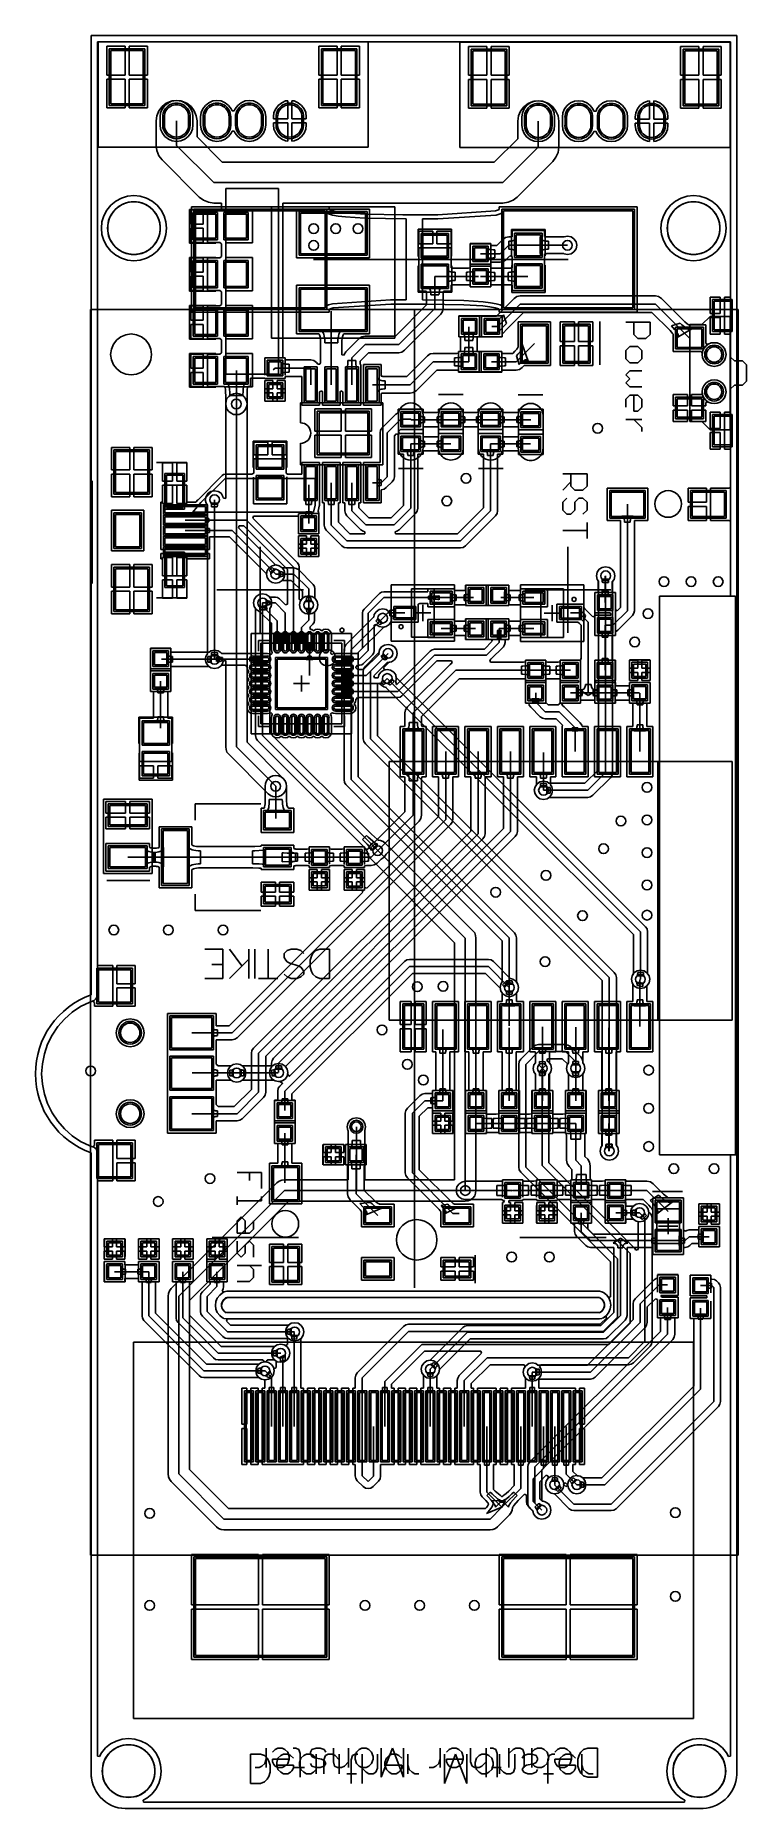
# Model space of a CAD drawing. Header units: millimetres. Extents: x 79 to 123, y 34 to 143.
import ezdxf

# ---------------------------------------------------------------- set-up
doc = ezdxf.new("R2010")
doc.units = ezdxf.units.MM
for name, color, linetype in [('BottomLayer', 5, 'Continuous'), ('BottomOverlay', 54, 'Continuous'), ('BottomPaste', 16, 'Continuous'), ('BottomSolder', 6, 'Continuous'), ('KeepOutLayer', 6, 'Continuous'), ('Mechanical13', 56, 'Continuous'), ('Mechanical15', 56, 'Continuous'), ('MultiLayer', 9, 'Continuous'), ('TopLayer', 1, 'Continuous'), ('TopOverlay', 2, 'Continuous'), ('TopPaste', 8, 'Continuous'), ('TopSolder', 216, 'Continuous')]:
    doc.layers.add(name, color=color, linetype=linetype)

# ---------------------------------------------------------------- blocks, each defined once
blk = doc.blocks.new('18650____________B_1')
at = {"layer": 'BottomLayer'}
for p, q in [((-6.67, 35.52), (-6.67, 27.52)), ((-0.67, 35.52), (-6.67, 35.52)), ((-0.67, 27.52), (-0.67, 35.52)), ((76.63, 35.52), (76.63, 27.52)), ((82.63, 35.52), (76.63, 35.52)), ((82.63, 27.52), (82.63, 35.52)), ((-6.67, 27.52), (-0.67, 27.52)), ((76.63, 27.52), (82.63, 27.52)), ((-6.67, 16.51), (-6.67, 8.51)), ((-0.67, 16.51), (-6.67, 16.51)), ((-0.67, 8.51), (-0.67, 16.51)), ((76.63, 16.51), (76.63, 8.51)), ((82.63, 16.51), (76.63, 16.51)), ((82.63, 8.51), (82.63, 16.51)), ((-6.67, 8.51), (-0.67, 8.51)), ((76.63, 8.51), (82.63, 8.51))]:
    blk.add_line(p, q, dxfattribs=at)
at = {"layer": 'BottomOverlay'}
for p, q in [((-0.47, 42.02), (76.53, 42.02)), ((-0.47, 42.02), (-0.47, 24.54)), ((76.53, 42.02), (76.53, 22)), ((19.16, 34.5), (19.16, 29.17)), ((59.2, 28.86), (59.2, 34.2)), ((56.54, 31.53), (61.87, 31.53)), ((-0.47, 24.54), (-0.47, 2.01)), ((16.05, 22), (76.53, 22)), ((76.53, 23.01), (76.53, 2.01)), ((19.16, 15.49), (19.16, 10.16)), ((59.2, 9.86), (59.2, 15.19)), ((56.54, 12.52), (61.87, 12.52)), ((-0.47, 2.01), (76.53, 2.01))]:
    blk.add_line(p, q, dxfattribs=at)
at = {"layer": 'BottomPaste'}
for p, q in [((-6.67, 35.52), (-6.67, 27.52)), ((-0.67, 35.52), (-6.67, 35.52)), ((-0.67, 27.52), (-0.67, 35.52)), ((76.63, 35.52), (76.63, 27.52)), ((82.63, 35.52), (76.63, 35.52)), ((82.63, 27.52), (82.63, 35.52)), ((-6.67, 27.52), (-0.67, 27.52)), ((76.63, 27.52), (82.63, 27.52)), ((-6.67, 16.51), (-6.67, 8.51)), ((-0.67, 16.51), (-6.67, 16.51)), ((-0.67, 8.51), (-0.67, 16.51)), ((76.63, 16.51), (76.63, 8.51)), ((82.63, 16.51), (76.63, 16.51)), ((82.63, 8.51), (82.63, 16.51)), ((-6.67, 8.51), (-0.67, 8.51)), ((76.63, 8.51), (82.63, 8.51))]:
    blk.add_line(p, q, dxfattribs=at)
at = {"layer": 'BottomSolder'}
for p, q in [((-6.77, 35.62), (-6.77, 27.41)), ((-0.57, 35.62), (-6.77, 35.62)), ((-0.57, 27.41), (-0.57, 35.62)), ((76.53, 35.62), (76.53, 27.41)), ((82.73, 35.62), (76.53, 35.62)), ((82.73, 27.41), (82.73, 35.62)), ((-6.77, 27.41), (-0.57, 27.41)), ((76.53, 27.41), (82.73, 27.41)), ((-6.77, 16.61), (-6.77, 8.41)), ((-0.57, 16.61), (-6.77, 16.61)), ((-0.57, 8.41), (-0.57, 16.61)), ((76.53, 16.61), (76.53, 8.41)), ((82.73, 16.61), (76.53, 16.61)), ((82.73, 8.41), (82.73, 16.61)), ((-6.77, 8.41), (-0.57, 8.41)), ((76.53, 8.41), (82.73, 8.41))]:
    blk.add_line(p, q, dxfattribs=at)
blk = doc.blocks.new('C3528_2')
at = {"layer": 'TopLayer'}
for p, q in [((-1.9, 1.1), (-1.9, -1.1)), ((-0.7, 1.1), (-1.9, 1.1)), ((-0.7, -1.1), (-0.7, 1.1)), ((0.7, 1.1), (0.7, -1.1)), ((1.9, 1.1), (0.7, 1.1)), ((1.9, -1.1), (1.9, 1.1)), ((-1.9, -1.1), (-0.7, -1.1)), ((0.7, -1.1), (1.9, -1.1))]:
    blk.add_line(p, q, dxfattribs=at)
at = {"layer": 'TopOverlay'}
for p, q in [((-2.74, 1.3), (-2.74, -1.37)), ((-2.3, 1.5), (-2.3, 0)), ((-2.3, 1.5), (2.3, 1.5)), ((2.3, 1.5), (2.3, -1.5)), ((-2.3, 0), (-2.3, -1.5)), ((-2.3, -1.5), (2.3, -1.5))]:
    blk.add_line(p, q, dxfattribs=at)
at = {"layer": 'TopPaste'}
for p, q in [((-1.9, 1.1), (-1.9, -1.1)), ((-0.7, 1.1), (-1.9, 1.1)), ((-0.7, -1.1), (-0.7, 1.1)), ((0.7, 1.1), (0.7, -1.1)), ((1.9, 1.1), (0.7, 1.1)), ((1.9, -1.1), (1.9, 1.1)), ((-1.9, -1.1), (-0.7, -1.1)), ((0.7, -1.1), (1.9, -1.1))]:
    blk.add_line(p, q, dxfattribs=at)
at = {"layer": 'TopSolder'}
for p, q in [((-2, 1.2), (-2, -1.2)), ((-0.6, 1.2), (-2, 1.2)), ((-0.6, -1.2), (-0.6, 1.2)), ((0.6, 1.2), (0.6, -1.2)), ((2, 1.2), (0.6, 1.2)), ((2, -1.2), (2, 1.2)), ((-2, -1.2), (-0.6, -1.2)), ((0.6, -1.2), (2, -1.2))]:
    blk.add_line(p, q, dxfattribs=at)
blk = doc.blocks.new('C0603_3')
at = {"layer": 'TopLayer'}
for p, q in [((-0.36, 0.56), (-0.36, -0.2)), ((0.41, 0.56), (-0.36, 0.56)), ((0.41, -0.2), (0.41, 0.56)), ((1.04, 0.56), (1.04, -0.2)), ((1.8, 0.56), (1.04, 0.56)), ((1.8, -0.2), (1.8, 0.56)), ((-0.36, -0.2), (0.41, -0.2)), ((1.04, -0.2), (1.8, -0.2))]:
    blk.add_line(p, q, dxfattribs=at)
at = {"layer": 'TopOverlay'}
for p, q in [((-0.61, 0.81), (0.46, 0.81)), ((-0.61, 0.81), (-0.61, -0.46)), ((0.97, 0.81), (2.03, 0.81)), ((2.06, 0.81), (2.06, -0.46)), ((-0.61, -0.46), (0.46, -0.46)), ((0.97, -0.46), (2.03, -0.46))]:
    blk.add_line(p, q, dxfattribs=at)
at = {"layer": 'TopPaste'}
for p, q in [((-0.36, 0.56), (-0.36, -0.2)), ((0.41, 0.56), (-0.36, 0.56)), ((0.41, -0.2), (0.41, 0.56)), ((1.04, 0.56), (1.04, -0.2)), ((1.8, 0.56), (1.04, 0.56)), ((1.8, -0.2), (1.8, 0.56)), ((-0.36, -0.2), (0.41, -0.2)), ((1.04, -0.2), (1.8, -0.2))]:
    blk.add_line(p, q, dxfattribs=at)
at = {"layer": 'TopSolder'}
for p, q in [((-0.46, 0.66), (-0.46, -0.3)), ((0.51, 0.66), (-0.46, 0.66)), ((0.51, -0.3), (0.51, 0.66)), ((0.94, 0.66), (0.94, -0.3)), ((1.91, 0.66), (0.94, 0.66)), ((1.91, -0.3), (1.91, 0.66)), ((-0.46, -0.3), (0.51, -0.3)), ((0.94, -0.3), (1.91, -0.3))]:
    blk.add_line(p, q, dxfattribs=at)
blk = doc.blocks.new('C0603_4')
at = {"layer": 'TopLayer'}
for p, q in [((-0.36, 0.56), (-0.36, -0.2)), ((0.41, 0.56), (-0.36, 0.56)), ((0.41, -0.2), (0.41, 0.56)), ((1.04, 0.56), (1.04, -0.2)), ((1.8, 0.56), (1.04, 0.56)), ((1.8, -0.2), (1.8, 0.56)), ((-0.36, -0.2), (0.41, -0.2)), ((1.04, -0.2), (1.8, -0.2))]:
    blk.add_line(p, q, dxfattribs=at)
at = {"layer": 'TopOverlay'}
for p, q in [((0.46, 0.81), (-0.61, 0.81)), ((-0.61, -0.46), (-0.61, 0.81)), ((0.97, 0.81), (2.03, 0.81)), ((2.06, -0.46), (2.06, 0.81)), ((0.46, -0.46), (-0.61, -0.46)), ((2.03, -0.46), (0.97, -0.46))]:
    blk.add_line(p, q, dxfattribs=at)
at = {"layer": 'TopPaste'}
for p, q in [((-0.36, 0.56), (-0.36, -0.2)), ((0.41, 0.56), (-0.36, 0.56)), ((0.41, -0.2), (0.41, 0.56)), ((1.04, 0.56), (1.04, -0.2)), ((1.8, 0.56), (1.04, 0.56)), ((1.8, -0.2), (1.8, 0.56)), ((-0.36, -0.2), (0.41, -0.2)), ((1.04, -0.2), (1.8, -0.2))]:
    blk.add_line(p, q, dxfattribs=at)
at = {"layer": 'TopSolder'}
for p, q in [((-0.46, 0.66), (-0.46, -0.3)), ((0.51, 0.66), (-0.46, 0.66)), ((0.51, -0.3), (0.51, 0.66)), ((0.94, 0.66), (0.94, -0.3)), ((1.91, 0.66), (0.94, 0.66)), ((1.91, -0.3), (1.91, 0.66)), ((-0.46, -0.3), (0.51, -0.3)), ((0.94, -0.3), (1.91, -0.3))]:
    blk.add_line(p, q, dxfattribs=at)
blk = doc.blocks.new('C0603_5')
at = {"layer": 'TopLayer'}
for p, q in [((-0.36, 0.56), (-0.36, -0.2)), ((0.41, 0.56), (-0.36, 0.56)), ((0.41, -0.2), (0.41, 0.56)), ((1.04, 0.56), (1.04, -0.2)), ((1.8, 0.56), (1.04, 0.56)), ((1.8, -0.2), (1.8, 0.56)), ((-0.36, -0.2), (0.41, -0.2)), ((1.04, -0.2), (1.8, -0.2))]:
    blk.add_line(p, q, dxfattribs=at)
at = {"layer": 'TopOverlay'}
for p, q in [((0.46, 0.81), (-0.61, 0.81)), ((-0.61, -0.46), (-0.61, 0.81)), ((2.03, 0.81), (0.97, 0.81)), ((2.06, -0.46), (2.06, 0.81)), ((0.46, -0.46), (-0.61, -0.46)), ((2.03, -0.46), (0.97, -0.46))]:
    blk.add_line(p, q, dxfattribs=at)
at = {"layer": 'TopPaste'}
for p, q in [((-0.36, 0.56), (-0.36, -0.2)), ((0.41, 0.56), (-0.36, 0.56)), ((0.41, -0.2), (0.41, 0.56)), ((1.04, 0.56), (1.04, -0.2)), ((1.8, 0.56), (1.04, 0.56)), ((1.8, -0.2), (1.8, 0.56)), ((-0.36, -0.2), (0.41, -0.2)), ((1.04, -0.2), (1.8, -0.2))]:
    blk.add_line(p, q, dxfattribs=at)
at = {"layer": 'TopSolder'}
for p, q in [((-0.46, 0.66), (-0.46, -0.3)), ((0.51, 0.66), (-0.46, 0.66)), ((0.51, -0.3), (0.51, 0.66)), ((0.94, 0.66), (0.94, -0.3)), ((1.91, 0.66), (0.94, 0.66)), ((1.91, -0.3), (1.91, 0.66)), ((-0.46, -0.3), (0.51, -0.3)), ((0.94, -0.3), (1.91, -0.3))]:
    blk.add_line(p, q, dxfattribs=at)
blk = doc.blocks.new('C0603_6')
at = {"layer": 'TopLayer'}
for p, q in [((-0.36, 0.56), (-0.36, -0.2)), ((0.41, 0.56), (-0.36, 0.56)), ((0.41, -0.2), (0.41, 0.56)), ((1.04, 0.56), (1.04, -0.2)), ((1.8, 0.56), (1.04, 0.56)), ((1.8, -0.2), (1.8, 0.56)), ((-0.36, -0.2), (0.41, -0.2)), ((1.04, -0.2), (1.8, -0.2))]:
    blk.add_line(p, q, dxfattribs=at)
at = {"layer": 'TopOverlay'}
for p, q in [((-0.61, 0.81), (0.46, 0.81)), ((-0.61, 0.81), (-0.61, -0.46)), ((0.97, 0.81), (2.03, 0.81)), ((2.06, 0.81), (2.06, -0.46)), ((-0.61, -0.46), (0.46, -0.46)), ((0.97, -0.46), (2.03, -0.46))]:
    blk.add_line(p, q, dxfattribs=at)
at = {"layer": 'TopPaste'}
for p, q in [((-0.36, 0.56), (-0.36, -0.2)), ((0.41, 0.56), (-0.36, 0.56)), ((0.41, -0.2), (0.41, 0.56)), ((1.04, 0.56), (1.04, -0.2)), ((1.8, 0.56), (1.04, 0.56)), ((1.8, -0.2), (1.8, 0.56)), ((-0.36, -0.2), (0.41, -0.2)), ((1.04, -0.2), (1.8, -0.2))]:
    blk.add_line(p, q, dxfattribs=at)
at = {"layer": 'TopSolder'}
for p, q in [((-0.46, 0.66), (-0.46, -0.3)), ((0.51, 0.66), (-0.46, 0.66)), ((0.51, -0.3), (0.51, 0.66)), ((0.94, 0.66), (0.94, -0.3)), ((1.91, 0.66), (0.94, 0.66)), ((1.91, -0.3), (1.91, 0.66)), ((-0.46, -0.3), (0.51, -0.3)), ((0.94, -0.3), (1.91, -0.3))]:
    blk.add_line(p, q, dxfattribs=at)
blk = doc.blocks.new('C0603_7')
at = {"layer": 'TopLayer'}
for p, q in [((-0.36, 0.56), (-0.36, -0.2)), ((0.41, 0.56), (-0.36, 0.56)), ((0.41, -0.2), (0.41, 0.56)), ((1.04, 0.56), (1.04, -0.2)), ((1.8, 0.56), (1.04, 0.56)), ((1.8, -0.2), (1.8, 0.56)), ((-0.36, -0.2), (0.41, -0.2)), ((1.04, -0.2), (1.8, -0.2))]:
    blk.add_line(p, q, dxfattribs=at)
at = {"layer": 'TopOverlay'}
for p, q in [((-0.61, 0.81), (0.46, 0.81)), ((-0.61, 0.81), (-0.61, -0.46)), ((0.97, 0.81), (2.03, 0.81)), ((2.06, 0.81), (2.06, -0.46)), ((-0.61, -0.46), (0.46, -0.46)), ((0.97, -0.46), (2.03, -0.46))]:
    blk.add_line(p, q, dxfattribs=at)
at = {"layer": 'TopPaste'}
for p, q in [((-0.36, 0.56), (-0.36, -0.2)), ((0.41, 0.56), (-0.36, 0.56)), ((0.41, -0.2), (0.41, 0.56)), ((1.04, 0.56), (1.04, -0.2)), ((1.8, 0.56), (1.04, 0.56)), ((1.8, -0.2), (1.8, 0.56)), ((-0.36, -0.2), (0.41, -0.2)), ((1.04, -0.2), (1.8, -0.2))]:
    blk.add_line(p, q, dxfattribs=at)
at = {"layer": 'TopSolder'}
for p, q in [((-0.46, 0.66), (-0.46, -0.3)), ((0.51, 0.66), (-0.46, 0.66)), ((0.51, -0.3), (0.51, 0.66)), ((0.94, 0.66), (0.94, -0.3)), ((1.91, 0.66), (0.94, 0.66)), ((1.91, -0.3), (1.91, 0.66)), ((-0.46, -0.3), (0.51, -0.3)), ((0.94, -0.3), (1.91, -0.3))]:
    blk.add_line(p, q, dxfattribs=at)
blk = doc.blocks.new('C0603_8')
at = {"layer": 'TopLayer'}
for p, q in [((-0.36, 0.56), (-0.36, -0.2)), ((0.41, 0.56), (-0.36, 0.56)), ((0.41, -0.2), (0.41, 0.56)), ((1.04, 0.56), (1.04, -0.2)), ((1.8, 0.56), (1.04, 0.56)), ((1.8, -0.2), (1.8, 0.56)), ((-0.36, -0.2), (0.41, -0.2)), ((1.04, -0.2), (1.8, -0.2))]:
    blk.add_line(p, q, dxfattribs=at)
at = {"layer": 'TopOverlay'}
for p, q in [((-0.61, 0.81), (0.46, 0.81)), ((-0.61, 0.81), (-0.61, -0.46)), ((0.97, 0.81), (2.03, 0.81)), ((2.06, 0.81), (2.06, -0.46)), ((-0.61, -0.46), (0.46, -0.46)), ((0.97, -0.46), (2.03, -0.46))]:
    blk.add_line(p, q, dxfattribs=at)
at = {"layer": 'TopPaste'}
for p, q in [((-0.36, 0.56), (-0.36, -0.2)), ((0.41, 0.56), (-0.36, 0.56)), ((0.41, -0.2), (0.41, 0.56)), ((1.04, 0.56), (1.04, -0.2)), ((1.8, 0.56), (1.04, 0.56)), ((1.8, -0.2), (1.8, 0.56)), ((-0.36, -0.2), (0.41, -0.2)), ((1.04, -0.2), (1.8, -0.2))]:
    blk.add_line(p, q, dxfattribs=at)
at = {"layer": 'TopSolder'}
for p, q in [((-0.46, 0.66), (-0.46, -0.3)), ((0.51, 0.66), (-0.46, 0.66)), ((0.51, -0.3), (0.51, 0.66)), ((0.94, 0.66), (0.94, -0.3)), ((1.91, 0.66), (0.94, 0.66)), ((1.91, -0.3), (1.91, 0.66)), ((-0.46, -0.3), (0.51, -0.3)), ((0.94, -0.3), (1.91, -0.3))]:
    blk.add_line(p, q, dxfattribs=at)
blk = doc.blocks.new('C0603_9')
at = {"layer": 'TopLayer'}
for p, q in [((-0.36, 0.56), (-0.36, -0.2)), ((0.41, 0.56), (-0.36, 0.56)), ((0.41, -0.2), (0.41, 0.56)), ((1.04, 0.56), (1.04, -0.2)), ((1.8, 0.56), (1.04, 0.56)), ((1.8, -0.2), (1.8, 0.56)), ((-0.36, -0.2), (0.41, -0.2)), ((1.04, -0.2), (1.8, -0.2))]:
    blk.add_line(p, q, dxfattribs=at)
at = {"layer": 'TopOverlay'}
for p, q in [((-0.61, 0.81), (0.46, 0.81)), ((-0.61, 0.81), (-0.61, -0.46)), ((0.97, 0.81), (2.03, 0.81)), ((2.06, 0.81), (2.06, -0.46)), ((-0.61, -0.46), (0.46, -0.46)), ((0.97, -0.46), (2.03, -0.46))]:
    blk.add_line(p, q, dxfattribs=at)
at = {"layer": 'TopPaste'}
for p, q in [((-0.36, 0.56), (-0.36, -0.2)), ((0.41, 0.56), (-0.36, 0.56)), ((0.41, -0.2), (0.41, 0.56)), ((1.04, 0.56), (1.04, -0.2)), ((1.8, 0.56), (1.04, 0.56)), ((1.8, -0.2), (1.8, 0.56)), ((-0.36, -0.2), (0.41, -0.2)), ((1.04, -0.2), (1.8, -0.2))]:
    blk.add_line(p, q, dxfattribs=at)
at = {"layer": 'TopSolder'}
for p, q in [((-0.46, 0.66), (-0.46, -0.3)), ((0.51, 0.66), (-0.46, 0.66)), ((0.51, -0.3), (0.51, 0.66)), ((0.94, 0.66), (0.94, -0.3)), ((1.91, 0.66), (0.94, 0.66)), ((1.91, -0.3), (1.91, 0.66)), ((-0.46, -0.3), (0.51, -0.3)), ((0.94, -0.3), (1.91, -0.3))]:
    blk.add_line(p, q, dxfattribs=at)
blk = doc.blocks.new('C0603_10')
at = {"layer": 'TopLayer'}
for p, q in [((-0.36, 0.56), (-0.36, -0.2)), ((0.41, 0.56), (-0.36, 0.56)), ((0.41, -0.2), (0.41, 0.56)), ((1.04, 0.56), (1.04, -0.2)), ((1.8, 0.56), (1.04, 0.56)), ((1.8, -0.2), (1.8, 0.56)), ((-0.36, -0.2), (0.41, -0.2)), ((1.04, -0.2), (1.8, -0.2))]:
    blk.add_line(p, q, dxfattribs=at)
at = {"layer": 'TopOverlay'}
for p, q in [((-0.61, 0.81), (0.46, 0.81)), ((-0.61, 0.81), (-0.61, -0.46)), ((0.97, 0.81), (2.03, 0.81)), ((2.06, 0.81), (2.06, -0.46)), ((-0.61, -0.46), (0.46, -0.46)), ((0.97, -0.46), (2.03, -0.46))]:
    blk.add_line(p, q, dxfattribs=at)
at = {"layer": 'TopPaste'}
for p, q in [((-0.36, 0.56), (-0.36, -0.2)), ((0.41, 0.56), (-0.36, 0.56)), ((0.41, -0.2), (0.41, 0.56)), ((1.04, 0.56), (1.04, -0.2)), ((1.8, 0.56), (1.04, 0.56)), ((1.8, -0.2), (1.8, 0.56)), ((-0.36, -0.2), (0.41, -0.2)), ((1.04, -0.2), (1.8, -0.2))]:
    blk.add_line(p, q, dxfattribs=at)
at = {"layer": 'TopSolder'}
for p, q in [((-0.46, 0.66), (-0.46, -0.3)), ((0.51, 0.66), (-0.46, 0.66)), ((0.51, -0.3), (0.51, 0.66)), ((0.94, 0.66), (0.94, -0.3)), ((1.91, 0.66), (0.94, 0.66)), ((1.91, -0.3), (1.91, 0.66)), ((-0.46, -0.3), (0.51, -0.3)), ((0.94, -0.3), (1.91, -0.3))]:
    blk.add_line(p, q, dxfattribs=at)
blk = doc.blocks.new('C0603_11')
at = {"layer": 'TopLayer'}
for p, q in [((-0.36, 0.56), (-0.36, -0.2)), ((0.41, 0.56), (-0.36, 0.56)), ((0.41, -0.2), (0.41, 0.56)), ((1.04, 0.56), (1.04, -0.2)), ((1.8, 0.56), (1.04, 0.56)), ((1.8, -0.2), (1.8, 0.56)), ((-0.36, -0.2), (0.41, -0.2)), ((1.04, -0.2), (1.8, -0.2))]:
    blk.add_line(p, q, dxfattribs=at)
at = {"layer": 'TopOverlay'}
for p, q in [((-0.61, 0.81), (0.46, 0.81)), ((-0.61, 0.81), (-0.61, -0.46)), ((0.97, 0.81), (2.03, 0.81)), ((2.06, 0.81), (2.06, -0.46)), ((-0.61, -0.46), (0.46, -0.46)), ((0.97, -0.46), (2.03, -0.46))]:
    blk.add_line(p, q, dxfattribs=at)
at = {"layer": 'TopPaste'}
for p, q in [((-0.36, 0.56), (-0.36, -0.2)), ((0.41, 0.56), (-0.36, 0.56)), ((0.41, -0.2), (0.41, 0.56)), ((1.04, 0.56), (1.04, -0.2)), ((1.8, 0.56), (1.04, 0.56)), ((1.8, -0.2), (1.8, 0.56)), ((-0.36, -0.2), (0.41, -0.2)), ((1.04, -0.2), (1.8, -0.2))]:
    blk.add_line(p, q, dxfattribs=at)
at = {"layer": 'TopSolder'}
for p, q in [((-0.46, 0.66), (-0.46, -0.3)), ((0.51, 0.66), (-0.46, 0.66)), ((0.51, -0.3), (0.51, 0.66)), ((0.94, 0.66), (0.94, -0.3)), ((1.91, 0.66), (0.94, 0.66)), ((1.91, -0.3), (1.91, 0.66)), ((-0.46, -0.3), (0.51, -0.3)), ((0.94, -0.3), (1.91, -0.3))]:
    blk.add_line(p, q, dxfattribs=at)
blk = doc.blocks.new('C0603_12')
at = {"layer": 'TopLayer'}
for p, q in [((-0.36, 0.56), (-0.36, -0.2)), ((0.41, 0.56), (-0.36, 0.56)), ((0.41, -0.2), (0.41, 0.56)), ((1.04, 0.56), (1.04, -0.2)), ((1.8, 0.56), (1.04, 0.56)), ((1.8, -0.2), (1.8, 0.56)), ((-0.36, -0.2), (0.41, -0.2)), ((1.04, -0.2), (1.8, -0.2))]:
    blk.add_line(p, q, dxfattribs=at)
at = {"layer": 'TopOverlay'}
for p, q in [((0.46, 0.81), (-0.61, 0.81)), ((-0.61, -0.46), (-0.61, 0.81)), ((2.03, 0.81), (0.97, 0.81)), ((2.06, -0.46), (2.06, 0.81)), ((0.46, -0.46), (-0.61, -0.46)), ((2.03, -0.46), (0.97, -0.46))]:
    blk.add_line(p, q, dxfattribs=at)
at = {"layer": 'TopPaste'}
for p, q in [((-0.36, 0.56), (-0.36, -0.2)), ((0.41, 0.56), (-0.36, 0.56)), ((0.41, -0.2), (0.41, 0.56)), ((1.04, 0.56), (1.04, -0.2)), ((1.8, 0.56), (1.04, 0.56)), ((1.8, -0.2), (1.8, 0.56)), ((-0.36, -0.2), (0.41, -0.2)), ((1.04, -0.2), (1.8, -0.2))]:
    blk.add_line(p, q, dxfattribs=at)
at = {"layer": 'TopSolder'}
for p, q in [((-0.46, 0.66), (-0.46, -0.3)), ((0.51, 0.66), (-0.46, 0.66)), ((0.51, -0.3), (0.51, 0.66)), ((0.94, 0.66), (0.94, -0.3)), ((1.91, 0.66), (0.94, 0.66)), ((1.91, -0.3), (1.91, 0.66)), ((-0.46, -0.3), (0.51, -0.3)), ((0.94, -0.3), (1.91, -0.3))]:
    blk.add_line(p, q, dxfattribs=at)
blk = doc.blocks.new('C0603_13')
at = {"layer": 'TopLayer'}
for p, q in [((-0.36, 0.56), (-0.36, -0.2)), ((0.41, 0.56), (-0.36, 0.56)), ((0.41, -0.2), (0.41, 0.56)), ((1.04, 0.56), (1.04, -0.2)), ((1.8, 0.56), (1.04, 0.56)), ((1.8, -0.2), (1.8, 0.56)), ((-0.36, -0.2), (0.41, -0.2)), ((1.04, -0.2), (1.8, -0.2))]:
    blk.add_line(p, q, dxfattribs=at)
at = {"layer": 'TopOverlay'}
for p, q in [((0.46, 0.81), (-0.61, 0.81)), ((-0.61, -0.46), (-0.61, 0.81)), ((2.03, 0.81), (0.97, 0.81)), ((2.06, -0.46), (2.06, 0.81)), ((0.46, -0.46), (-0.61, -0.46)), ((2.03, -0.46), (0.97, -0.46))]:
    blk.add_line(p, q, dxfattribs=at)
at = {"layer": 'TopPaste'}
for p, q in [((-0.36, 0.56), (-0.36, -0.2)), ((0.41, 0.56), (-0.36, 0.56)), ((0.41, -0.2), (0.41, 0.56)), ((1.04, 0.56), (1.04, -0.2)), ((1.8, 0.56), (1.04, 0.56)), ((1.8, -0.2), (1.8, 0.56)), ((-0.36, -0.2), (0.41, -0.2)), ((1.04, -0.2), (1.8, -0.2))]:
    blk.add_line(p, q, dxfattribs=at)
at = {"layer": 'TopSolder'}
for p, q in [((-0.46, 0.66), (-0.46, -0.3)), ((0.51, 0.66), (-0.46, 0.66)), ((0.51, -0.3), (0.51, 0.66)), ((0.94, 0.66), (0.94, -0.3)), ((1.91, 0.66), (0.94, 0.66)), ((1.91, -0.3), (1.91, 0.66)), ((-0.46, -0.3), (0.51, -0.3)), ((0.94, -0.3), (1.91, -0.3))]:
    blk.add_line(p, q, dxfattribs=at)
blk = doc.blocks.new('C0603_14')
at = {"layer": 'TopLayer'}
for p, q in [((-0.36, 0.56), (-0.36, -0.2)), ((0.41, 0.56), (-0.36, 0.56)), ((0.41, -0.2), (0.41, 0.56)), ((1.04, 0.56), (1.04, -0.2)), ((1.8, 0.56), (1.04, 0.56)), ((1.8, -0.2), (1.8, 0.56)), ((-0.36, -0.2), (0.41, -0.2)), ((1.04, -0.2), (1.8, -0.2))]:
    blk.add_line(p, q, dxfattribs=at)
at = {"layer": 'TopOverlay'}
for p, q in [((-0.61, 0.81), (0.46, 0.81)), ((-0.61, 0.81), (-0.61, -0.46)), ((2.03, 0.81), (0.97, 0.81)), ((2.06, 0.81), (2.06, -0.46)), ((-0.61, -0.46), (0.46, -0.46)), ((0.97, -0.46), (2.03, -0.46))]:
    blk.add_line(p, q, dxfattribs=at)
at = {"layer": 'TopPaste'}
for p, q in [((-0.36, 0.56), (-0.36, -0.2)), ((0.41, 0.56), (-0.36, 0.56)), ((0.41, -0.2), (0.41, 0.56)), ((1.04, 0.56), (1.04, -0.2)), ((1.8, 0.56), (1.04, 0.56)), ((1.8, -0.2), (1.8, 0.56)), ((-0.36, -0.2), (0.41, -0.2)), ((1.04, -0.2), (1.8, -0.2))]:
    blk.add_line(p, q, dxfattribs=at)
at = {"layer": 'TopSolder'}
for p, q in [((-0.46, 0.66), (-0.46, -0.3)), ((0.51, 0.66), (-0.46, 0.66)), ((0.51, -0.3), (0.51, 0.66)), ((0.94, 0.66), (0.94, -0.3)), ((1.91, 0.66), (0.94, 0.66)), ((1.91, -0.3), (1.91, 0.66)), ((-0.46, -0.3), (0.51, -0.3)), ((0.94, -0.3), (1.91, -0.3))]:
    blk.add_line(p, q, dxfattribs=at)
blk = doc.blocks.new('C0603_15')
at = {"layer": 'TopLayer'}
for p, q in [((-0.36, 0.56), (-0.36, -0.2)), ((0.41, 0.56), (-0.36, 0.56)), ((0.41, -0.2), (0.41, 0.56)), ((1.04, 0.56), (1.04, -0.2)), ((1.8, 0.56), (1.04, 0.56)), ((1.8, -0.2), (1.8, 0.56)), ((-0.36, -0.2), (0.41, -0.2)), ((1.04, -0.2), (1.8, -0.2))]:
    blk.add_line(p, q, dxfattribs=at)
at = {"layer": 'TopOverlay'}
for p, q in [((-0.61, 0.81), (0.46, 0.81)), ((-0.61, 0.81), (-0.61, -0.46)), ((2.03, 0.81), (0.97, 0.81)), ((2.06, 0.81), (2.06, -0.46)), ((-0.61, -0.46), (0.46, -0.46)), ((2.03, -0.46), (0.97, -0.46))]:
    blk.add_line(p, q, dxfattribs=at)
at = {"layer": 'TopPaste'}
for p, q in [((-0.36, 0.56), (-0.36, -0.2)), ((0.41, 0.56), (-0.36, 0.56)), ((0.41, -0.2), (0.41, 0.56)), ((1.04, 0.56), (1.04, -0.2)), ((1.8, 0.56), (1.04, 0.56)), ((1.8, -0.2), (1.8, 0.56)), ((-0.36, -0.2), (0.41, -0.2)), ((1.04, -0.2), (1.8, -0.2))]:
    blk.add_line(p, q, dxfattribs=at)
at = {"layer": 'TopSolder'}
for p, q in [((-0.46, 0.66), (-0.46, -0.3)), ((0.51, 0.66), (-0.46, 0.66)), ((0.51, -0.3), (0.51, 0.66)), ((0.94, 0.66), (0.94, -0.3)), ((1.91, 0.66), (0.94, 0.66)), ((1.91, -0.3), (1.91, 0.66)), ((-0.46, -0.3), (0.51, -0.3)), ((0.94, -0.3), (1.91, -0.3))]:
    blk.add_line(p, q, dxfattribs=at)
blk = doc.blocks.new('C0805_16')
at = {"layer": 'TopLayer'}
for p, q in [((-0.3, 0.75), (-1.6, 0.75)), ((-1.6, 0.75), (-1.6, -0.75)), ((-0.3, -0.75), (-0.3, 0.75)), ((1.6, 0.75), (0.3, 0.75)), ((0.3, 0.75), (0.3, -0.75)), ((1.6, -0.75), (1.6, 0.75)), ((-1.6, -0.75), (-0.3, -0.75)), ((0.3, -0.75), (1.6, -0.75))]:
    blk.add_line(p, q, dxfattribs=at)
at = {"layer": 'TopOverlay'}
for p, q in [((-1.93, -1.04), (-1.93, 1.04)), ((-0.3, 1.04), (-1.93, 1.04)), ((1.96, 1.04), (0.28, 1.04)), ((1.96, -1.02), (1.96, 1.04)), ((-0.3, -1.04), (-1.93, -1.04)), ((1.96, -1.02), (0.3, -1.02))]:
    blk.add_line(p, q, dxfattribs=at)
at = {"layer": 'TopPaste'}
for p, q in [((-0.3, 0.75), (-1.6, 0.75)), ((-1.6, 0.75), (-1.6, -0.75)), ((-0.3, -0.75), (-0.3, 0.75)), ((1.6, 0.75), (0.3, 0.75)), ((0.3, 0.75), (0.3, -0.75)), ((1.6, -0.75), (1.6, 0.75)), ((-1.6, -0.75), (-0.3, -0.75)), ((0.3, -0.75), (1.6, -0.75))]:
    blk.add_line(p, q, dxfattribs=at)
at = {"layer": 'TopSolder'}
for p, q in [((-0.2, 0.85), (-1.7, 0.85)), ((-1.7, 0.85), (-1.7, -0.85)), ((-0.2, -0.85), (-0.2, 0.85)), ((1.7, 0.85), (0.2, 0.85)), ((0.2, 0.85), (0.2, -0.85)), ((1.7, -0.85), (1.7, 0.85)), ((-1.7, -0.85), (-0.2, -0.85)), ((0.2, -0.85), (1.7, -0.85))]:
    blk.add_line(p, q, dxfattribs=at)
blk = doc.blocks.new('C0805_17')
at = {"layer": 'TopLayer'}
for p, q in [((-0.3, 0.75), (-1.6, 0.75)), ((-1.6, 0.75), (-1.6, -0.75)), ((-0.3, -0.75), (-0.3, 0.75)), ((1.6, 0.75), (0.3, 0.75)), ((0.3, 0.75), (0.3, -0.75)), ((1.6, -0.75), (1.6, 0.75)), ((-1.6, -0.75), (-0.3, -0.75)), ((0.3, -0.75), (1.6, -0.75))]:
    blk.add_line(p, q, dxfattribs=at)
at = {"layer": 'TopOverlay'}
for p, q in [((-1.93, -1.04), (-1.93, 1.04)), ((-1.93, 1.04), (-0.3, 1.04)), ((0.28, 1.04), (1.96, 1.04)), ((1.96, 1.04), (1.96, -1.02)), ((-1.93, -1.04), (-0.3, -1.04)), ((0.3, -1.02), (1.96, -1.02))]:
    blk.add_line(p, q, dxfattribs=at)
at = {"layer": 'TopPaste'}
for p, q in [((-0.3, 0.75), (-1.6, 0.75)), ((-1.6, 0.75), (-1.6, -0.75)), ((-0.3, -0.75), (-0.3, 0.75)), ((1.6, 0.75), (0.3, 0.75)), ((0.3, 0.75), (0.3, -0.75)), ((1.6, -0.75), (1.6, 0.75)), ((-1.6, -0.75), (-0.3, -0.75)), ((0.3, -0.75), (1.6, -0.75))]:
    blk.add_line(p, q, dxfattribs=at)
at = {"layer": 'TopSolder'}
for p, q in [((-0.2, 0.85), (-1.7, 0.85)), ((-1.7, 0.85), (-1.7, -0.85)), ((-0.2, -0.85), (-0.2, 0.85)), ((1.7, 0.85), (0.2, 0.85)), ((0.2, 0.85), (0.2, -0.85)), ((1.7, -0.85), (1.7, 0.85)), ((-1.7, -0.85), (-0.2, -0.85)), ((0.2, -0.85), (1.7, -0.85))]:
    blk.add_line(p, q, dxfattribs=at)
blk = doc.blocks.new('C0805_18')
at = {"layer": 'TopLayer'}
for p, q in [((-0.3, 0.75), (-1.6, 0.75)), ((-1.6, 0.75), (-1.6, -0.75)), ((-0.3, -0.75), (-0.3, 0.75)), ((1.6, 0.75), (0.3, 0.75)), ((0.3, 0.75), (0.3, -0.75)), ((1.6, -0.75), (1.6, 0.75)), ((-1.6, -0.75), (-0.3, -0.75)), ((0.3, -0.75), (1.6, -0.75))]:
    blk.add_line(p, q, dxfattribs=at)
at = {"layer": 'TopOverlay'}
for p, q in [((-1.93, -1.04), (-1.93, 1.04)), ((-1.93, 1.04), (-0.3, 1.04)), ((0.28, 1.04), (1.96, 1.04)), ((1.96, -1.02), (1.96, 1.04)), ((-1.93, -1.04), (-0.3, -1.04)), ((0.3, -1.02), (1.96, -1.02))]:
    blk.add_line(p, q, dxfattribs=at)
at = {"layer": 'TopPaste'}
for p, q in [((-0.3, 0.75), (-1.6, 0.75)), ((-1.6, 0.75), (-1.6, -0.75)), ((-0.3, -0.75), (-0.3, 0.75)), ((1.6, 0.75), (0.3, 0.75)), ((0.3, 0.75), (0.3, -0.75)), ((1.6, -0.75), (1.6, 0.75)), ((-1.6, -0.75), (-0.3, -0.75)), ((0.3, -0.75), (1.6, -0.75))]:
    blk.add_line(p, q, dxfattribs=at)
at = {"layer": 'TopSolder'}
for p, q in [((-0.2, 0.85), (-1.7, 0.85)), ((-1.7, 0.85), (-1.7, -0.85)), ((-0.2, -0.85), (-0.2, 0.85)), ((1.7, 0.85), (0.2, 0.85)), ((0.2, 0.85), (0.2, -0.85)), ((1.7, -0.85), (1.7, 0.85)), ((-1.7, -0.85), (-0.2, -0.85)), ((0.2, -0.85), (1.7, -0.85))]:
    blk.add_line(p, q, dxfattribs=at)
blk = doc.blocks.new('C0805_19')
at = {"layer": 'TopLayer'}
for p, q in [((-0.3, 0.75), (-1.6, 0.75)), ((-1.6, 0.75), (-1.6, -0.75)), ((-0.3, -0.75), (-0.3, 0.75)), ((1.6, 0.75), (0.3, 0.75)), ((0.3, 0.75), (0.3, -0.75)), ((1.6, -0.75), (1.6, 0.75)), ((-1.6, -0.75), (-0.3, -0.75)), ((0.3, -0.75), (1.6, -0.75))]:
    blk.add_line(p, q, dxfattribs=at)
at = {"layer": 'TopOverlay'}
for p, q in [((-1.93, -1.04), (-1.93, 1.04)), ((-1.93, 1.04), (-0.3, 1.04)), ((0.28, 1.04), (1.96, 1.04)), ((1.96, 1.04), (1.96, -1.02)), ((-1.93, -1.04), (-0.3, -1.04)), ((0.3, -1.02), (1.96, -1.02))]:
    blk.add_line(p, q, dxfattribs=at)
at = {"layer": 'TopPaste'}
for p, q in [((-0.3, 0.75), (-1.6, 0.75)), ((-1.6, 0.75), (-1.6, -0.75)), ((-0.3, -0.75), (-0.3, 0.75)), ((1.6, 0.75), (0.3, 0.75)), ((0.3, 0.75), (0.3, -0.75)), ((1.6, -0.75), (1.6, 0.75)), ((-1.6, -0.75), (-0.3, -0.75)), ((0.3, -0.75), (1.6, -0.75))]:
    blk.add_line(p, q, dxfattribs=at)
at = {"layer": 'TopSolder'}
for p, q in [((-0.2, 0.85), (-1.7, 0.85)), ((-1.7, 0.85), (-1.7, -0.85)), ((-0.2, -0.85), (-0.2, 0.85)), ((1.7, 0.85), (0.2, 0.85)), ((0.2, 0.85), (0.2, -0.85)), ((1.7, -0.85), (1.7, 0.85)), ((-1.7, -0.85), (-0.2, -0.85)), ((0.2, -0.85), (1.7, -0.85))]:
    blk.add_line(p, q, dxfattribs=at)
blk = doc.blocks.new('C0805_20')
at = {"layer": 'TopLayer'}
for p, q in [((-0.3, 0.75), (-1.6, 0.75)), ((-1.6, 0.75), (-1.6, -0.75)), ((-0.3, -0.75), (-0.3, 0.75)), ((1.6, 0.75), (0.3, 0.75)), ((0.3, 0.75), (0.3, -0.75)), ((1.6, -0.75), (1.6, 0.75)), ((-1.6, -0.75), (-0.3, -0.75)), ((0.3, -0.75), (1.6, -0.75))]:
    blk.add_line(p, q, dxfattribs=at)
at = {"layer": 'TopOverlay'}
for p, q in [((-1.93, -1.04), (-1.93, 1.04)), ((-1.93, 1.04), (-0.3, 1.04)), ((0.28, 1.04), (1.96, 1.04)), ((1.96, 1.04), (1.96, -1.02)), ((-1.93, -1.04), (-0.3, -1.04)), ((0.3, -1.02), (1.96, -1.02))]:
    blk.add_line(p, q, dxfattribs=at)
at = {"layer": 'TopPaste'}
for p, q in [((-0.3, 0.75), (-1.6, 0.75)), ((-1.6, 0.75), (-1.6, -0.75)), ((-0.3, -0.75), (-0.3, 0.75)), ((1.6, 0.75), (0.3, 0.75)), ((0.3, 0.75), (0.3, -0.75)), ((1.6, -0.75), (1.6, 0.75)), ((-1.6, -0.75), (-0.3, -0.75)), ((0.3, -0.75), (1.6, -0.75))]:
    blk.add_line(p, q, dxfattribs=at)
at = {"layer": 'TopSolder'}
for p, q in [((-0.2, 0.85), (-1.7, 0.85)), ((-1.7, 0.85), (-1.7, -0.85)), ((-0.2, -0.85), (-0.2, 0.85)), ((1.7, 0.85), (0.2, 0.85)), ((0.2, 0.85), (0.2, -0.85)), ((1.7, -0.85), (1.7, 0.85)), ((-1.7, -0.85), (-0.2, -0.85)), ((0.2, -0.85), (1.7, -0.85))]:
    blk.add_line(p, q, dxfattribs=at)
blk = doc.blocks.new('C0805_21')
at = {"layer": 'TopLayer'}
for p, q in [((-0.3, 0.75), (-1.6, 0.75)), ((-1.6, 0.75), (-1.6, -0.75)), ((-0.3, -0.75), (-0.3, 0.75)), ((1.6, 0.75), (0.3, 0.75)), ((0.3, 0.75), (0.3, -0.75)), ((1.6, -0.75), (1.6, 0.75)), ((-1.6, -0.75), (-0.3, -0.75)), ((0.3, -0.75), (1.6, -0.75))]:
    blk.add_line(p, q, dxfattribs=at)
at = {"layer": 'TopOverlay'}
for p, q in [((-1.93, -1.04), (-1.93, 1.04)), ((-0.3, 1.04), (-1.93, 1.04)), ((1.96, 1.04), (0.28, 1.04)), ((1.96, -1.02), (1.96, 1.04)), ((-0.3, -1.04), (-1.93, -1.04)), ((0.3, -1.02), (1.96, -1.02))]:
    blk.add_line(p, q, dxfattribs=at)
at = {"layer": 'TopPaste'}
for p, q in [((-0.3, 0.75), (-1.6, 0.75)), ((-1.6, 0.75), (-1.6, -0.75)), ((-0.3, -0.75), (-0.3, 0.75)), ((1.6, 0.75), (0.3, 0.75)), ((0.3, 0.75), (0.3, -0.75)), ((1.6, -0.75), (1.6, 0.75)), ((-1.6, -0.75), (-0.3, -0.75)), ((0.3, -0.75), (1.6, -0.75))]:
    blk.add_line(p, q, dxfattribs=at)
at = {"layer": 'TopSolder'}
for p, q in [((-0.2, 0.85), (-1.7, 0.85)), ((-1.7, 0.85), (-1.7, -0.85)), ((-0.2, -0.85), (-0.2, 0.85)), ((1.7, 0.85), (0.2, 0.85)), ((0.2, 0.85), (0.2, -0.85)), ((1.7, -0.85), (1.7, 0.85)), ((-1.7, -0.85), (-0.2, -0.85)), ((0.2, -0.85), (1.7, -0.85))]:
    blk.add_line(p, q, dxfattribs=at)
blk = doc.blocks.new('C0805_22')
at = {"layer": 'TopLayer'}
for p, q in [((-0.3, 0.75), (-1.6, 0.75)), ((-1.6, 0.75), (-1.6, -0.75)), ((-0.3, -0.75), (-0.3, 0.75)), ((1.6, 0.75), (0.3, 0.75)), ((0.3, 0.75), (0.3, -0.75)), ((1.6, -0.75), (1.6, 0.75)), ((-1.6, -0.75), (-0.3, -0.75)), ((0.3, -0.75), (1.6, -0.75))]:
    blk.add_line(p, q, dxfattribs=at)
at = {"layer": 'TopOverlay'}
for p, q in [((-1.93, 1.04), (-1.93, -1.04)), ((-1.93, 1.04), (-0.3, 1.04)), ((0.28, 1.04), (1.96, 1.04)), ((1.96, 1.04), (1.96, -1.02)), ((-1.93, -1.04), (-0.3, -1.04)), ((1.96, -1.02), (0.3, -1.02))]:
    blk.add_line(p, q, dxfattribs=at)
at = {"layer": 'TopPaste'}
for p, q in [((-0.3, 0.75), (-1.6, 0.75)), ((-1.6, 0.75), (-1.6, -0.75)), ((-0.3, -0.75), (-0.3, 0.75)), ((1.6, 0.75), (0.3, 0.75)), ((0.3, 0.75), (0.3, -0.75)), ((1.6, -0.75), (1.6, 0.75)), ((-1.6, -0.75), (-0.3, -0.75)), ((0.3, -0.75), (1.6, -0.75))]:
    blk.add_line(p, q, dxfattribs=at)
at = {"layer": 'TopSolder'}
for p, q in [((-0.2, 0.85), (-1.7, 0.85)), ((-1.7, 0.85), (-1.7, -0.85)), ((-0.2, -0.85), (-0.2, 0.85)), ((1.7, 0.85), (0.2, 0.85)), ((0.2, 0.85), (0.2, -0.85)), ((1.7, -0.85), (1.7, 0.85)), ((-1.7, -0.85), (-0.2, -0.85)), ((0.2, -0.85), (1.7, -0.85))]:
    blk.add_line(p, q, dxfattribs=at)
blk = doc.blocks.new('C0805_23')
at = {"layer": 'TopLayer'}
for p, q in [((-0.3, 0.75), (-1.6, 0.75)), ((-1.6, 0.75), (-1.6, -0.75)), ((-0.3, -0.75), (-0.3, 0.75)), ((1.6, 0.75), (0.3, 0.75)), ((0.3, 0.75), (0.3, -0.75)), ((1.6, -0.75), (1.6, 0.75)), ((-1.6, -0.75), (-0.3, -0.75)), ((0.3, -0.75), (1.6, -0.75))]:
    blk.add_line(p, q, dxfattribs=at)
at = {"layer": 'TopOverlay'}
for p, q in [((-1.93, -1.04), (-1.93, 1.04)), ((-0.3, 1.04), (-1.93, 1.04)), ((1.96, 1.04), (0.28, 1.04)), ((1.96, -1.02), (1.96, 1.04)), ((-0.3, -1.04), (-1.93, -1.04)), ((0.3, -1.02), (1.96, -1.02))]:
    blk.add_line(p, q, dxfattribs=at)
at = {"layer": 'TopPaste'}
for p, q in [((-0.3, 0.75), (-1.6, 0.75)), ((-1.6, 0.75), (-1.6, -0.75)), ((-0.3, -0.75), (-0.3, 0.75)), ((1.6, 0.75), (0.3, 0.75)), ((0.3, 0.75), (0.3, -0.75)), ((1.6, -0.75), (1.6, 0.75)), ((-1.6, -0.75), (-0.3, -0.75)), ((0.3, -0.75), (1.6, -0.75))]:
    blk.add_line(p, q, dxfattribs=at)
at = {"layer": 'TopSolder'}
for p, q in [((-0.2, 0.85), (-1.7, 0.85)), ((-1.7, 0.85), (-1.7, -0.85)), ((-0.2, -0.85), (-0.2, 0.85)), ((1.7, 0.85), (0.2, 0.85)), ((0.2, 0.85), (0.2, -0.85)), ((1.7, -0.85), (1.7, 0.85)), ((-1.7, -0.85), (-0.2, -0.85)), ((0.2, -0.85), (1.7, -0.85))]:
    blk.add_line(p, q, dxfattribs=at)
blk = doc.blocks.new('1_4148_24')
at = {"layer": 'Mechanical13'}
for p, q in [((-0.26, 0.72), (-0.26, -0.68)), ((1.89, 0.72), (-0.26, 0.72)), ((1.89, 0.72), (1.89, -0.68)), ((-0.26, -0.68), (1.89, -0.68))]:
    blk.add_line(p, q, dxfattribs=at)
at = {"layer": 'Mechanical15'}
for p, q in [((-0.93, 0.97), (-0.93, -0.93)), ((-0.93, 0.97), (2.57, 0.97)), ((0.32, 0.02), (1.32, 0.02)), ((0.82, 0.52), (0.82, -0.48)), ((2.57, 0.97), (2.57, -0.93)), ((-0.93, -0.93), (2.57, -0.93))]:
    blk.add_line(p, q, dxfattribs=at)
at = {"layer": 'TopLayer'}
for p, q in [((0.52, 0.72), (-0.68, 0.72)), ((-0.68, 0.72), (-0.68, -0.68)), ((0.52, -0.68), (0.52, 0.72)), ((2.32, 0.72), (1.12, 0.72)), ((1.12, 0.72), (1.12, -0.68)), ((2.32, -0.68), (2.32, 0.72)), ((-0.68, -0.68), (0.52, -0.68)), ((1.12, -0.68), (2.32, -0.68))]:
    blk.add_line(p, q, dxfattribs=at)
at = {"layer": 'TopOverlay'}
for p, q in [((0.82, 0.62), (0.82, -0.58)), ((2.96, 0.98), (2.96, -0.87))]:
    blk.add_line(p, q, dxfattribs=at)
at = {"layer": 'TopPaste'}
for p, q in [((0.52, 0.72), (-0.68, 0.72)), ((-0.68, 0.72), (-0.68, -0.68)), ((0.52, -0.68), (0.52, 0.72)), ((2.32, 0.72), (1.12, 0.72)), ((1.12, 0.72), (1.12, -0.68)), ((2.32, -0.68), (2.32, 0.72)), ((-0.68, -0.68), (0.52, -0.68)), ((1.12, -0.68), (2.32, -0.68))]:
    blk.add_line(p, q, dxfattribs=at)
at = {"layer": 'TopSolder'}
for p, q in [((0.62, 0.82), (-0.78, 0.82)), ((-0.78, 0.82), (-0.78, -0.78)), ((0.62, -0.78), (0.62, 0.82)), ((2.42, 0.82), (1.02, 0.82)), ((1.02, 0.82), (1.02, -0.78)), ((2.42, -0.78), (2.42, 0.82)), ((-0.78, -0.78), (0.62, -0.78)), ((1.02, -0.78), (2.42, -0.78))]:
    blk.add_line(p, q, dxfattribs=at)
blk = doc.blocks.new('INTRODUCTOR_1R0_25')
at = {"layer": 'TopLayer'}
for p, q in [((-1.25, 2), (-1.25, -2)), ((1.25, 2), (-1.25, 2)), ((1.25, -2), (1.25, 2)), ((3.45, 2), (3.45, -2)), ((5.95, 2), (3.45, 2)), ((5.95, -2), (5.95, 2)), ((-1.25, -2), (1.25, -2)), ((3.45, -2), (5.95, -2))]:
    blk.add_line(p, q, dxfattribs=at)
at = {"layer": 'TopOverlay'}
for p, q in [((-1.78, 3.81), (-1.78, -3.81)), ((-1.78, 3.81), (6.35, 3.81)), ((6.35, 3.81), (6.35, -3.81)), ((-1.78, -3.81), (6.35, -3.81))]:
    blk.add_line(p, q, dxfattribs=at)
at = {"layer": 'TopPaste'}
for p, q in [((-1.25, 2), (-1.25, -2)), ((1.25, 2), (-1.25, 2)), ((1.25, -2), (1.25, 2)), ((3.45, 2), (3.45, -2)), ((5.95, 2), (3.45, 2)), ((5.95, -2), (5.95, 2)), ((-1.25, -2), (1.25, -2)), ((3.45, -2), (5.95, -2))]:
    blk.add_line(p, q, dxfattribs=at)
at = {"layer": 'TopSolder'}
for p, q in [((-1.35, 2.1), (-1.35, -2.1)), ((1.35, 2.1), (-1.35, 2.1)), ((1.35, -2.1), (1.35, 2.1)), ((3.35, 2.1), (3.35, -2.1)), ((6.05, 2.1), (3.35, 2.1)), ((6.05, -2.1), (6.05, 2.1)), ((-1.35, -2.1), (1.35, -2.1)), ((3.35, -2.1), (6.05, -2.1))]:
    blk.add_line(p, q, dxfattribs=at)
blk = doc.blocks.new('LED_26')
at = {"layer": 'TopLayer'}
for p, q in [((-1.14, 0.51), (-1.14, -0.51)), ((-0.38, 0.51), (-1.14, 0.51)), ((-0.38, -0.51), (-0.38, 0.51)), ((0.38, 0.51), (0.38, -0.51)), ((1.14, 0.51), (0.38, 0.51)), ((1.14, -0.51), (1.14, 0.51)), ((-1.14, -0.51), (-0.38, -0.51)), ((0.38, -0.51), (1.14, -0.51))]:
    blk.add_line(p, q, dxfattribs=at)
at = {"layer": 'TopOverlay'}
for p, q in [((-2.29, 0.75), (-2.29, 0.5)), ((-2.29, 0.5), (-2.29, -0.77)), ((-1, 0.76), (1, 0.76)), ((-1, -0.76), (1, -0.76))]:
    blk.add_line(p, q, dxfattribs=at)
for centre, start, end in [((-1, 0), 90, 270), ((1, 0), 270, 90)]:
    blk.add_arc(centre, 0.766, start, end, dxfattribs=at)
at = {"layer": 'TopPaste'}
for p, q in [((-1.14, 0.51), (-1.14, -0.51)), ((-0.38, 0.51), (-1.14, 0.51)), ((-0.38, -0.51), (-0.38, 0.51)), ((0.38, 0.51), (0.38, -0.51)), ((1.14, 0.51), (0.38, 0.51)), ((1.14, -0.51), (1.14, 0.51)), ((-1.14, -0.51), (-0.38, -0.51)), ((0.38, -0.51), (1.14, -0.51))]:
    blk.add_line(p, q, dxfattribs=at)
at = {"layer": 'TopSolder'}
for p, q in [((-1.24, 0.61), (-1.24, -0.61)), ((-0.28, 0.61), (-1.24, 0.61)), ((-0.28, -0.61), (-0.28, 0.61)), ((0.28, 0.61), (0.28, -0.61)), ((1.24, 0.61), (0.28, 0.61)), ((1.24, -0.61), (1.24, 0.61)), ((-1.24, -0.61), (-0.28, -0.61)), ((0.28, -0.61), (1.24, -0.61))]:
    blk.add_line(p, q, dxfattribs=at)
blk = doc.blocks.new('LED_27')
at = {"layer": 'TopLayer'}
for p, q in [((-1.14, 0.51), (-1.14, -0.51)), ((-0.38, 0.51), (-1.14, 0.51)), ((-0.38, -0.51), (-0.38, 0.51)), ((0.38, 0.51), (0.38, -0.51)), ((1.14, 0.51), (0.38, 0.51)), ((1.14, -0.51), (1.14, 0.51)), ((-1.14, -0.51), (-0.38, -0.51)), ((0.38, -0.51), (1.14, -0.51))]:
    blk.add_line(p, q, dxfattribs=at)
at = {"layer": 'TopOverlay'}
for p, q in [((-2.29, 0.75), (-2.29, 0.5)), ((-2.29, 0.5), (-2.29, -0.77)), ((-1, 0.76), (1, 0.76)), ((-1, -0.76), (1, -0.76))]:
    blk.add_line(p, q, dxfattribs=at)
for centre, start, end in [((-1, 0), 90, 270), ((1, 0), 270, 90)]:
    blk.add_arc(centre, 0.766, start, end, dxfattribs=at)
at = {"layer": 'TopPaste'}
for p, q in [((-1.14, 0.51), (-1.14, -0.51)), ((-0.38, 0.51), (-1.14, 0.51)), ((-0.38, -0.51), (-0.38, 0.51)), ((0.38, 0.51), (0.38, -0.51)), ((1.14, 0.51), (0.38, 0.51)), ((1.14, -0.51), (1.14, 0.51)), ((-1.14, -0.51), (-0.38, -0.51)), ((0.38, -0.51), (1.14, -0.51))]:
    blk.add_line(p, q, dxfattribs=at)
at = {"layer": 'TopSolder'}
for p, q in [((-1.24, 0.61), (-1.24, -0.61)), ((-0.28, 0.61), (-1.24, 0.61)), ((-0.28, -0.61), (-0.28, 0.61)), ((0.28, 0.61), (0.28, -0.61)), ((1.24, 0.61), (0.28, 0.61)), ((1.24, -0.61), (1.24, 0.61)), ((-1.24, -0.61), (-0.28, -0.61)), ((0.28, -0.61), (1.24, -0.61))]:
    blk.add_line(p, q, dxfattribs=at)
blk = doc.blocks.new('LED_28')
at = {"layer": 'TopLayer'}
for p, q in [((-1.14, 0.51), (-1.14, -0.51)), ((-0.38, 0.51), (-1.14, 0.51)), ((-0.38, -0.51), (-0.38, 0.51)), ((0.38, 0.51), (0.38, -0.51)), ((1.14, 0.51), (0.38, 0.51)), ((1.14, -0.51), (1.14, 0.51)), ((-1.14, -0.51), (-0.38, -0.51)), ((0.38, -0.51), (1.14, -0.51))]:
    blk.add_line(p, q, dxfattribs=at)
at = {"layer": 'TopOverlay'}
for p, q in [((-2.29, 0.5), (-2.29, 0.75)), ((-2.29, -0.77), (-2.29, 0.5)), ((1, 0.76), (-1, 0.76)), ((1, -0.76), (-1, -0.76))]:
    blk.add_line(p, q, dxfattribs=at)
for centre, start, end in [((-1, 0), 90, 270), ((1, 0), 270, 90)]:
    blk.add_arc(centre, 0.766, start, end, dxfattribs=at)
at = {"layer": 'TopPaste'}
for p, q in [((-1.14, 0.51), (-1.14, -0.51)), ((-0.38, 0.51), (-1.14, 0.51)), ((-0.38, -0.51), (-0.38, 0.51)), ((0.38, 0.51), (0.38, -0.51)), ((1.14, 0.51), (0.38, 0.51)), ((1.14, -0.51), (1.14, 0.51)), ((-1.14, -0.51), (-0.38, -0.51)), ((0.38, -0.51), (1.14, -0.51))]:
    blk.add_line(p, q, dxfattribs=at)
at = {"layer": 'TopSolder'}
for p, q in [((-1.24, 0.61), (-1.24, -0.61)), ((-0.28, 0.61), (-1.24, 0.61)), ((-0.28, -0.61), (-0.28, 0.61)), ((0.28, 0.61), (0.28, -0.61)), ((1.24, 0.61), (0.28, 0.61)), ((1.24, -0.61), (1.24, 0.61)), ((-1.24, -0.61), (-0.28, -0.61)), ((0.28, -0.61), (1.24, -0.61))]:
    blk.add_line(p, q, dxfattribs=at)
blk = doc.blocks.new('LED_29')
at = {"layer": 'TopLayer'}
for p, q in [((-1.14, 0.51), (-1.14, -0.51)), ((-0.38, 0.51), (-1.14, 0.51)), ((-0.38, -0.51), (-0.38, 0.51)), ((0.38, 0.51), (0.38, -0.51)), ((1.14, 0.51), (0.38, 0.51)), ((1.14, -0.51), (1.14, 0.51)), ((-1.14, -0.51), (-0.38, -0.51)), ((0.38, -0.51), (1.14, -0.51))]:
    blk.add_line(p, q, dxfattribs=at)
at = {"layer": 'TopOverlay'}
for p, q in [((-2.29, 0.5), (-2.29, 0.75)), ((-2.29, -0.77), (-2.29, 0.5)), ((1, 0.76), (-1, 0.76)), ((1, -0.76), (-1, -0.76))]:
    blk.add_line(p, q, dxfattribs=at)
for centre, start, end in [((-1, 0), 90, 270), ((1, 0), 270, 90)]:
    blk.add_arc(centre, 0.766, start, end, dxfattribs=at)
at = {"layer": 'TopPaste'}
for p, q in [((-1.14, 0.51), (-1.14, -0.51)), ((-0.38, 0.51), (-1.14, 0.51)), ((-0.38, -0.51), (-0.38, 0.51)), ((0.38, 0.51), (0.38, -0.51)), ((1.14, 0.51), (0.38, 0.51)), ((1.14, -0.51), (1.14, 0.51)), ((-1.14, -0.51), (-0.38, -0.51)), ((0.38, -0.51), (1.14, -0.51))]:
    blk.add_line(p, q, dxfattribs=at)
at = {"layer": 'TopSolder'}
for p, q in [((-1.24, 0.61), (-1.24, -0.61)), ((-0.28, 0.61), (-1.24, 0.61)), ((-0.28, -0.61), (-0.28, 0.61)), ((0.28, 0.61), (0.28, -0.61)), ((1.24, 0.61), (0.28, 0.61)), ((1.24, -0.61), (1.24, 0.61)), ((-1.24, -0.61), (-0.28, -0.61)), ((0.28, -0.61), (1.24, -0.61))]:
    blk.add_line(p, q, dxfattribs=at)
blk = doc.blocks.new('LED3528_30')
at = {"layer": 'TopLayer'}
for p, q in [((-2.1, 1.15), (-2.1, -1.05)), ((-0.6, 1.15), (-2.1, 1.15)), ((-0.6, -1.05), (-0.6, 1.15)), ((0.5, 1.15), (0.5, -1.05)), ((2, 1.15), (0.5, 1.15)), ((2, -1.05), (2, 1.15)), ((-2.1, -1.05), (-0.6, -1.05)), ((0.5, -1.05), (2, -1.05))]:
    blk.add_line(p, q, dxfattribs=at)
at = {"layer": 'TopOverlay'}
blk.add_line((-2.79, 1.35), (-2.79, -1.32), dxfattribs=at)
at = {"layer": 'TopPaste'}
for p, q in [((-2.1, 1.15), (-2.1, -1.05)), ((-0.6, 1.15), (-2.1, 1.15)), ((-0.6, -1.05), (-0.6, 1.15)), ((0.5, 1.15), (0.5, -1.05)), ((2, 1.15), (0.5, 1.15)), ((2, -1.05), (2, 1.15)), ((-2.1, -1.05), (-0.6, -1.05)), ((0.5, -1.05), (2, -1.05))]:
    blk.add_line(p, q, dxfattribs=at)
at = {"layer": 'TopSolder'}
for p, q in [((-2.2, 1.25), (-2.2, -1.15)), ((-0.5, 1.25), (-2.2, 1.25)), ((-0.5, -1.15), (-0.5, 1.25)), ((0.4, 1.25), (0.4, -1.15)), ((2.1, 1.25), (0.4, 1.25)), ((2.1, -1.15), (2.1, 1.25)), ((-2.2, -1.15), (-0.5, -1.15)), ((0.4, -1.15), (2.1, -1.15))]:
    blk.add_line(p, q, dxfattribs=at)
blk = doc.blocks.new('R0603_31')
at = {"layer": 'TopLayer'}
for p, q in [((-1.08, 0.38), (-1.08, -0.38)), ((-0.32, 0.38), (-1.08, 0.38)), ((-0.32, -0.38), (-0.32, 0.38)), ((0.32, 0.38), (0.32, -0.38)), ((1.08, 0.38), (0.32, 0.38)), ((1.08, -0.38), (1.08, 0.38)), ((-1.08, -0.38), (-0.32, -0.38)), ((0.32, -0.38), (1.08, -0.38))]:
    blk.add_line(p, q, dxfattribs=at)
at = {"layer": 'TopOverlay'}
for p, q in [((-1.33, 0.64), (1.33, 0.64)), ((-1.33, 0.64), (-1.33, -0.64)), ((1.33, 0.64), (1.33, -0.64)), ((-1.33, -0.64), (1.33, -0.64))]:
    blk.add_line(p, q, dxfattribs=at)
at = {"layer": 'TopPaste'}
for p, q in [((-1.08, 0.38), (-1.08, -0.38)), ((-0.32, 0.38), (-1.08, 0.38)), ((-0.32, -0.38), (-0.32, 0.38)), ((0.32, 0.38), (0.32, -0.38)), ((1.08, 0.38), (0.32, 0.38)), ((1.08, -0.38), (1.08, 0.38)), ((-1.08, -0.38), (-0.32, -0.38)), ((0.32, -0.38), (1.08, -0.38))]:
    blk.add_line(p, q, dxfattribs=at)
at = {"layer": 'TopSolder'}
for p, q in [((-1.18, 0.48), (-1.18, -0.48)), ((-0.22, 0.48), (-1.18, 0.48)), ((-0.22, -0.48), (-0.22, 0.48)), ((0.22, 0.48), (0.22, -0.48)), ((1.18, 0.48), (0.22, 0.48)), ((1.18, -0.48), (1.18, 0.48)), ((-1.18, -0.48), (-0.22, -0.48)), ((0.22, -0.48), (1.18, -0.48))]:
    blk.add_line(p, q, dxfattribs=at)
blk = doc.blocks.new('R0603_32')
at = {"layer": 'TopLayer'}
for p, q in [((-1.08, 0.38), (-1.08, -0.38)), ((-0.32, 0.38), (-1.08, 0.38)), ((-0.32, -0.38), (-0.32, 0.38)), ((0.32, 0.38), (0.32, -0.38)), ((1.08, 0.38), (0.32, 0.38)), ((1.08, -0.38), (1.08, 0.38)), ((-1.08, -0.38), (-0.32, -0.38)), ((0.32, -0.38), (1.08, -0.38))]:
    blk.add_line(p, q, dxfattribs=at)
at = {"layer": 'TopOverlay'}
for p, q in [((-1.33, 0.64), (1.33, 0.64)), ((-1.33, 0.64), (-1.33, -0.64)), ((1.33, 0.64), (1.33, -0.64)), ((-1.33, -0.64), (1.33, -0.64))]:
    blk.add_line(p, q, dxfattribs=at)
at = {"layer": 'TopPaste'}
for p, q in [((-1.08, 0.38), (-1.08, -0.38)), ((-0.32, 0.38), (-1.08, 0.38)), ((-0.32, -0.38), (-0.32, 0.38)), ((0.32, 0.38), (0.32, -0.38)), ((1.08, 0.38), (0.32, 0.38)), ((1.08, -0.38), (1.08, 0.38)), ((-1.08, -0.38), (-0.32, -0.38)), ((0.32, -0.38), (1.08, -0.38))]:
    blk.add_line(p, q, dxfattribs=at)
at = {"layer": 'TopSolder'}
for p, q in [((-1.18, 0.48), (-1.18, -0.48)), ((-0.22, 0.48), (-1.18, 0.48)), ((-0.22, -0.48), (-0.22, 0.48)), ((0.22, 0.48), (0.22, -0.48)), ((1.18, 0.48), (0.22, 0.48)), ((1.18, -0.48), (1.18, 0.48)), ((-1.18, -0.48), (-0.22, -0.48)), ((0.22, -0.48), (1.18, -0.48))]:
    blk.add_line(p, q, dxfattribs=at)
blk = doc.blocks.new('R0603_33')
at = {"layer": 'TopLayer'}
for p, q in [((-1.0795, 0.381), (-1.0795, -0.381)), ((-0.3175, 0.381), (-1.0795, 0.381)), ((-0.3175, -0.381), (-0.3175, 0.381)), ((0.3175, 0.381), (0.3175, -0.381)), ((1.0795, 0.381), (0.3175, 0.381)), ((1.0795, -0.381), (1.0795, 0.381)), ((-1.0795, -0.381), (-0.3175, -0.381)), ((0.3175, -0.381), (1.0795, -0.381))]:
    blk.add_line(p, q, dxfattribs=at)
at = {"layer": 'TopOverlay'}
for p, q in [((1.3335, 0.635), (-1.3335, 0.635)), ((-1.3335, -0.635), (-1.3335, 0.635)), ((1.3335, -0.635), (1.3335, 0.635)), ((1.3335, -0.635), (-1.3335, -0.635))]:
    blk.add_line(p, q, dxfattribs=at)
at = {"layer": 'TopPaste'}
for p, q in [((-1.0795, 0.381), (-1.0795, -0.381)), ((-0.3175, 0.381), (-1.0795, 0.381)), ((-0.3175, -0.381), (-0.3175, 0.381)), ((0.3175, 0.381), (0.3175, -0.381)), ((1.0795, 0.381), (0.3175, 0.381)), ((1.0795, -0.381), (1.0795, 0.381)), ((-1.0795, -0.381), (-0.3175, -0.381)), ((0.3175, -0.381), (1.0795, -0.381))]:
    blk.add_line(p, q, dxfattribs=at)
at = {"layer": 'TopSolder'}
for p, q in [((-1.1811, 0.4826), (-1.1811, -0.4826)), ((-0.2159, 0.4826), (-1.1811, 0.4826)), ((-0.2159, -0.4826), (-0.2159, 0.4826)), ((0.2159, 0.4826), (0.2159, -0.4826)), ((1.1811, 0.4826), (0.2159, 0.4826)), ((1.1811, -0.4826), (1.1811, 0.4826)), ((-1.1811, -0.4826), (-0.2159, -0.4826)), ((0.2159, -0.4826), (1.1811, -0.4826))]:
    blk.add_line(p, q, dxfattribs=at)
blk = doc.blocks.new('R0603_34')
at = {"layer": 'TopLayer'}
for p, q in [((-1.08, 0.38), (-1.08, -0.38)), ((-0.32, 0.38), (-1.08, 0.38)), ((-0.32, -0.38), (-0.32, 0.38)), ((0.32, 0.38), (0.32, -0.38)), ((1.08, 0.38), (0.32, 0.38)), ((1.08, -0.38), (1.08, 0.38)), ((-1.08, -0.38), (-0.32, -0.38)), ((0.32, -0.38), (1.08, -0.38))]:
    blk.add_line(p, q, dxfattribs=at)
at = {"layer": 'TopOverlay'}
for p, q in [((-1.33, 0.64), (1.33, 0.64)), ((-1.33, 0.64), (-1.33, -0.64)), ((1.33, 0.64), (1.33, -0.64)), ((-1.33, -0.64), (1.33, -0.64))]:
    blk.add_line(p, q, dxfattribs=at)
at = {"layer": 'TopPaste'}
for p, q in [((-1.08, 0.38), (-1.08, -0.38)), ((-0.32, 0.38), (-1.08, 0.38)), ((-0.32, -0.38), (-0.32, 0.38)), ((0.32, 0.38), (0.32, -0.38)), ((1.08, 0.38), (0.32, 0.38)), ((1.08, -0.38), (1.08, 0.38)), ((-1.08, -0.38), (-0.32, -0.38)), ((0.32, -0.38), (1.08, -0.38))]:
    blk.add_line(p, q, dxfattribs=at)
at = {"layer": 'TopSolder'}
for p, q in [((-1.18, 0.48), (-1.18, -0.48)), ((-0.22, 0.48), (-1.18, 0.48)), ((-0.22, -0.48), (-0.22, 0.48)), ((0.22, 0.48), (0.22, -0.48)), ((1.18, 0.48), (0.22, 0.48)), ((1.18, -0.48), (1.18, 0.48)), ((-1.18, -0.48), (-0.22, -0.48)), ((0.22, -0.48), (1.18, -0.48))]:
    blk.add_line(p, q, dxfattribs=at)
blk = doc.blocks.new('R0603_35')
at = {"layer": 'TopLayer'}
for p, q in [((-1.0795, 0.381), (-1.0795, -0.381)), ((-0.3175, 0.381), (-1.0795, 0.381)), ((-0.3175, -0.381), (-0.3175, 0.381)), ((0.3175, 0.381), (0.3175, -0.381)), ((1.0795, 0.381), (0.3175, 0.381)), ((1.0795, -0.381), (1.0795, 0.381)), ((-1.0795, -0.381), (-0.3175, -0.381)), ((0.3175, -0.381), (1.0795, -0.381))]:
    blk.add_line(p, q, dxfattribs=at)
at = {"layer": 'TopOverlay'}
for p, q in [((1.3335, 0.635), (-1.3335, 0.635)), ((-1.3335, -0.635), (-1.3335, 0.635)), ((1.3335, -0.635), (1.3335, 0.635)), ((1.3335, -0.635), (-1.3335, -0.635))]:
    blk.add_line(p, q, dxfattribs=at)
at = {"layer": 'TopPaste'}
for p, q in [((-1.0795, 0.381), (-1.0795, -0.381)), ((-0.3175, 0.381), (-1.0795, 0.381)), ((-0.3175, -0.381), (-0.3175, 0.381)), ((0.3175, 0.381), (0.3175, -0.381)), ((1.0795, 0.381), (0.3175, 0.381)), ((1.0795, -0.381), (1.0795, 0.381)), ((-1.0795, -0.381), (-0.3175, -0.381)), ((0.3175, -0.381), (1.0795, -0.381))]:
    blk.add_line(p, q, dxfattribs=at)
at = {"layer": 'TopSolder'}
for p, q in [((-1.1811, 0.4826), (-1.1811, -0.4826)), ((-0.2159, 0.4826), (-1.1811, 0.4826)), ((-0.2159, -0.4826), (-0.2159, 0.4826)), ((0.2159, 0.4826), (0.2159, -0.4826)), ((1.1811, 0.4826), (0.2159, 0.4826)), ((1.1811, -0.4826), (1.1811, 0.4826)), ((-1.1811, -0.4826), (-0.2159, -0.4826)), ((0.2159, -0.4826), (1.1811, -0.4826))]:
    blk.add_line(p, q, dxfattribs=at)
blk = doc.blocks.new('R0603_36')
at = {"layer": 'TopLayer'}
for p, q in [((-1.0795, 0.381), (-1.0795, -0.381)), ((-0.3175, 0.381), (-1.0795, 0.381)), ((-0.3175, -0.381), (-0.3175, 0.381)), ((0.3175, 0.381), (0.3175, -0.381)), ((1.0795, 0.381), (0.3175, 0.381)), ((1.0795, -0.381), (1.0795, 0.381)), ((-1.0795, -0.381), (-0.3175, -0.381)), ((0.3175, -0.381), (1.0795, -0.381))]:
    blk.add_line(p, q, dxfattribs=at)
at = {"layer": 'TopOverlay'}
for p, q in [((1.3335, 0.635), (-1.3335, 0.635)), ((-1.3335, -0.635), (-1.3335, 0.635)), ((1.3335, -0.635), (1.3335, 0.635)), ((1.3335, -0.635), (-1.3335, -0.635))]:
    blk.add_line(p, q, dxfattribs=at)
at = {"layer": 'TopPaste'}
for p, q in [((-1.0795, 0.381), (-1.0795, -0.381)), ((-0.3175, 0.381), (-1.0795, 0.381)), ((-0.3175, -0.381), (-0.3175, 0.381)), ((0.3175, 0.381), (0.3175, -0.381)), ((1.0795, 0.381), (0.3175, 0.381)), ((1.0795, -0.381), (1.0795, 0.381)), ((-1.0795, -0.381), (-0.3175, -0.381)), ((0.3175, -0.381), (1.0795, -0.381))]:
    blk.add_line(p, q, dxfattribs=at)
at = {"layer": 'TopSolder'}
for p, q in [((-1.1811, 0.4826), (-1.1811, -0.4826)), ((-0.2159, 0.4826), (-1.1811, 0.4826)), ((-0.2159, -0.4826), (-0.2159, 0.4826)), ((0.2159, 0.4826), (0.2159, -0.4826)), ((1.1811, 0.4826), (0.2159, 0.4826)), ((1.1811, -0.4826), (1.1811, 0.4826)), ((-1.1811, -0.4826), (-0.2159, -0.4826)), ((0.2159, -0.4826), (1.1811, -0.4826))]:
    blk.add_line(p, q, dxfattribs=at)
blk = doc.blocks.new('R0603_37')
at = {"layer": 'TopLayer'}
for p, q in [((-1.0795, 0.381), (-1.0795, -0.381)), ((-0.3175, 0.381), (-1.0795, 0.381)), ((-0.3175, -0.381), (-0.3175, 0.381)), ((0.3175, 0.381), (0.3175, -0.381)), ((1.0795, 0.381), (0.3175, 0.381)), ((1.0795, -0.381), (1.0795, 0.381)), ((-1.0795, -0.381), (-0.3175, -0.381)), ((0.3175, -0.381), (1.0795, -0.381))]:
    blk.add_line(p, q, dxfattribs=at)
at = {"layer": 'TopOverlay'}
for p, q in [((1.3335, 0.635), (-1.3335, 0.635)), ((-1.3335, -0.635), (-1.3335, 0.635)), ((1.3335, -0.635), (1.3335, 0.635)), ((1.3335, -0.635), (-1.3335, -0.635))]:
    blk.add_line(p, q, dxfattribs=at)
at = {"layer": 'TopPaste'}
for p, q in [((-1.0795, 0.381), (-1.0795, -0.381)), ((-0.3175, 0.381), (-1.0795, 0.381)), ((-0.3175, -0.381), (-0.3175, 0.381)), ((0.3175, 0.381), (0.3175, -0.381)), ((1.0795, 0.381), (0.3175, 0.381)), ((1.0795, -0.381), (1.0795, 0.381)), ((-1.0795, -0.381), (-0.3175, -0.381)), ((0.3175, -0.381), (1.0795, -0.381))]:
    blk.add_line(p, q, dxfattribs=at)
at = {"layer": 'TopSolder'}
for p, q in [((-1.1811, 0.4826), (-1.1811, -0.4826)), ((-0.2159, 0.4826), (-1.1811, 0.4826)), ((-0.2159, -0.4826), (-0.2159, 0.4826)), ((0.2159, 0.4826), (0.2159, -0.4826)), ((1.1811, 0.4826), (0.2159, 0.4826)), ((1.1811, -0.4826), (1.1811, 0.4826)), ((-1.1811, -0.4826), (-0.2159, -0.4826)), ((0.2159, -0.4826), (1.1811, -0.4826))]:
    blk.add_line(p, q, dxfattribs=at)
blk = doc.blocks.new('R0603_38')
at = {"layer": 'TopLayer'}
for p, q in [((-1.0795, 0.381), (-1.0795, -0.381)), ((-0.3175, 0.381), (-1.0795, 0.381)), ((-0.3175, -0.381), (-0.3175, 0.381)), ((0.3175, 0.381), (0.3175, -0.381)), ((1.0795, 0.381), (0.3175, 0.381)), ((1.0795, -0.381), (1.0795, 0.381)), ((-1.0795, -0.381), (-0.3175, -0.381)), ((0.3175, -0.381), (1.0795, -0.381))]:
    blk.add_line(p, q, dxfattribs=at)
at = {"layer": 'TopOverlay'}
for p, q in [((1.3335, 0.635), (-1.3335, 0.635)), ((-1.3335, -0.635), (-1.3335, 0.635)), ((1.3335, -0.635), (1.3335, 0.635)), ((1.3335, -0.635), (-1.3335, -0.635))]:
    blk.add_line(p, q, dxfattribs=at)
at = {"layer": 'TopPaste'}
for p, q in [((-1.0795, 0.381), (-1.0795, -0.381)), ((-0.3175, 0.381), (-1.0795, 0.381)), ((-0.3175, -0.381), (-0.3175, 0.381)), ((0.3175, 0.381), (0.3175, -0.381)), ((1.0795, 0.381), (0.3175, 0.381)), ((1.0795, -0.381), (1.0795, 0.381)), ((-1.0795, -0.381), (-0.3175, -0.381)), ((0.3175, -0.381), (1.0795, -0.381))]:
    blk.add_line(p, q, dxfattribs=at)
at = {"layer": 'TopSolder'}
for p, q in [((-1.1811, 0.4826), (-1.1811, -0.4826)), ((-0.2159, 0.4826), (-1.1811, 0.4826)), ((-0.2159, -0.4826), (-0.2159, 0.4826)), ((0.2159, 0.4826), (0.2159, -0.4826)), ((1.1811, 0.4826), (0.2159, 0.4826)), ((1.1811, -0.4826), (1.1811, 0.4826)), ((-1.1811, -0.4826), (-0.2159, -0.4826)), ((0.2159, -0.4826), (1.1811, -0.4826))]:
    blk.add_line(p, q, dxfattribs=at)
blk = doc.blocks.new('R0603_39')
at = {"layer": 'TopLayer'}
for p, q in [((-1.08, 0.38), (-1.08, -0.38)), ((-0.32, 0.38), (-1.08, 0.38)), ((-0.32, -0.38), (-0.32, 0.38)), ((0.32, 0.38), (0.32, -0.38)), ((1.08, 0.38), (0.32, 0.38)), ((1.08, -0.38), (1.08, 0.38)), ((-1.08, -0.38), (-0.32, -0.38)), ((0.32, -0.38), (1.08, -0.38))]:
    blk.add_line(p, q, dxfattribs=at)
at = {"layer": 'TopOverlay'}
for p, q in [((-1.33, 0.64), (1.33, 0.64)), ((-1.33, 0.64), (-1.33, -0.64)), ((1.33, 0.64), (1.33, -0.64)), ((-1.33, -0.64), (1.33, -0.64))]:
    blk.add_line(p, q, dxfattribs=at)
at = {"layer": 'TopPaste'}
for p, q in [((-1.08, 0.38), (-1.08, -0.38)), ((-0.32, 0.38), (-1.08, 0.38)), ((-0.32, -0.38), (-0.32, 0.38)), ((0.32, 0.38), (0.32, -0.38)), ((1.08, 0.38), (0.32, 0.38)), ((1.08, -0.38), (1.08, 0.38)), ((-1.08, -0.38), (-0.32, -0.38)), ((0.32, -0.38), (1.08, -0.38))]:
    blk.add_line(p, q, dxfattribs=at)
at = {"layer": 'TopSolder'}
for p, q in [((-1.18, 0.48), (-1.18, -0.48)), ((-0.22, 0.48), (-1.18, 0.48)), ((-0.22, -0.48), (-0.22, 0.48)), ((0.22, 0.48), (0.22, -0.48)), ((1.18, 0.48), (0.22, 0.48)), ((1.18, -0.48), (1.18, 0.48)), ((-1.18, -0.48), (-0.22, -0.48)), ((0.22, -0.48), (1.18, -0.48))]:
    blk.add_line(p, q, dxfattribs=at)
blk = doc.blocks.new('R0603_40')
at = {"layer": 'TopLayer'}
for p, q in [((-1.0795, 0.381), (-1.0795, -0.381)), ((-0.3175, 0.381), (-1.0795, 0.381)), ((-0.3175, -0.381), (-0.3175, 0.381)), ((0.3175, 0.381), (0.3175, -0.381)), ((1.0795, 0.381), (0.3175, 0.381)), ((1.0795, -0.381), (1.0795, 0.381)), ((-1.0795, -0.381), (-0.3175, -0.381)), ((0.3175, -0.381), (1.0795, -0.381))]:
    blk.add_line(p, q, dxfattribs=at)
at = {"layer": 'TopOverlay'}
for p, q in [((1.3335, 0.635), (-1.3335, 0.635)), ((-1.3335, 0.635), (-1.3335, -0.635)), ((1.3335, 0.635), (1.3335, -0.635)), ((1.3335, -0.635), (-1.3335, -0.635))]:
    blk.add_line(p, q, dxfattribs=at)
at = {"layer": 'TopPaste'}
for p, q in [((-1.0795, 0.381), (-1.0795, -0.381)), ((-0.3175, 0.381), (-1.0795, 0.381)), ((-0.3175, -0.381), (-0.3175, 0.381)), ((0.3175, 0.381), (0.3175, -0.381)), ((1.0795, 0.381), (0.3175, 0.381)), ((1.0795, -0.381), (1.0795, 0.381)), ((-1.0795, -0.381), (-0.3175, -0.381)), ((0.3175, -0.381), (1.0795, -0.381))]:
    blk.add_line(p, q, dxfattribs=at)
at = {"layer": 'TopSolder'}
for p, q in [((-1.1811, 0.4826), (-1.1811, -0.4826)), ((-0.2159, 0.4826), (-1.1811, 0.4826)), ((-0.2159, -0.4826), (-0.2159, 0.4826)), ((0.2159, 0.4826), (0.2159, -0.4826)), ((1.1811, 0.4826), (0.2159, 0.4826)), ((1.1811, -0.4826), (1.1811, 0.4826)), ((-1.1811, -0.4826), (-0.2159, -0.4826)), ((0.2159, -0.4826), (1.1811, -0.4826))]:
    blk.add_line(p, q, dxfattribs=at)
blk = doc.blocks.new('R0603_41')
at = {"layer": 'TopLayer'}
for p, q in [((-1.08, 0.38), (-1.08, -0.38)), ((-0.32, 0.38), (-1.08, 0.38)), ((-0.32, -0.38), (-0.32, 0.38)), ((0.32, 0.38), (0.32, -0.38)), ((1.08, 0.38), (0.32, 0.38)), ((1.08, -0.38), (1.08, 0.38)), ((-1.08, -0.38), (-0.32, -0.38)), ((0.32, -0.38), (1.08, -0.38))]:
    blk.add_line(p, q, dxfattribs=at)
at = {"layer": 'TopOverlay'}
for p, q in [((-1.33, 0.64), (1.33, 0.64)), ((-1.33, 0.64), (-1.33, -0.64)), ((1.33, 0.64), (1.33, -0.64)), ((-1.33, -0.64), (1.33, -0.64))]:
    blk.add_line(p, q, dxfattribs=at)
at = {"layer": 'TopPaste'}
for p, q in [((-1.08, 0.38), (-1.08, -0.38)), ((-0.32, 0.38), (-1.08, 0.38)), ((-0.32, -0.38), (-0.32, 0.38)), ((0.32, 0.38), (0.32, -0.38)), ((1.08, 0.38), (0.32, 0.38)), ((1.08, -0.38), (1.08, 0.38)), ((-1.08, -0.38), (-0.32, -0.38)), ((0.32, -0.38), (1.08, -0.38))]:
    blk.add_line(p, q, dxfattribs=at)
at = {"layer": 'TopSolder'}
for p, q in [((-1.18, 0.48), (-1.18, -0.48)), ((-0.22, 0.48), (-1.18, 0.48)), ((-0.22, -0.48), (-0.22, 0.48)), ((0.22, 0.48), (0.22, -0.48)), ((1.18, 0.48), (0.22, 0.48)), ((1.18, -0.48), (1.18, 0.48)), ((-1.18, -0.48), (-0.22, -0.48)), ((0.22, -0.48), (1.18, -0.48))]:
    blk.add_line(p, q, dxfattribs=at)
blk = doc.blocks.new('R0603_42')
at = {"layer": 'TopLayer'}
for p, q in [((-1.08, 0.38), (-1.08, -0.38)), ((-0.32, 0.38), (-1.08, 0.38)), ((-0.32, -0.38), (-0.32, 0.38)), ((0.32, 0.38), (0.32, -0.38)), ((1.08, 0.38), (0.32, 0.38)), ((1.08, -0.38), (1.08, 0.38)), ((-1.08, -0.38), (-0.32, -0.38)), ((0.32, -0.38), (1.08, -0.38))]:
    blk.add_line(p, q, dxfattribs=at)
at = {"layer": 'TopOverlay'}
for p, q in [((-1.33, 0.64), (1.33, 0.64)), ((-1.33, 0.64), (-1.33, -0.64)), ((1.33, 0.64), (1.33, -0.64)), ((-1.33, -0.64), (1.33, -0.64))]:
    blk.add_line(p, q, dxfattribs=at)
at = {"layer": 'TopPaste'}
for p, q in [((-1.08, 0.38), (-1.08, -0.38)), ((-0.32, 0.38), (-1.08, 0.38)), ((-0.32, -0.38), (-0.32, 0.38)), ((0.32, 0.38), (0.32, -0.38)), ((1.08, 0.38), (0.32, 0.38)), ((1.08, -0.38), (1.08, 0.38)), ((-1.08, -0.38), (-0.32, -0.38)), ((0.32, -0.38), (1.08, -0.38))]:
    blk.add_line(p, q, dxfattribs=at)
at = {"layer": 'TopSolder'}
for p, q in [((-1.18, 0.48), (-1.18, -0.48)), ((-0.22, 0.48), (-1.18, 0.48)), ((-0.22, -0.48), (-0.22, 0.48)), ((0.22, 0.48), (0.22, -0.48)), ((1.18, 0.48), (0.22, 0.48)), ((1.18, -0.48), (1.18, 0.48)), ((-1.18, -0.48), (-0.22, -0.48)), ((0.22, -0.48), (1.18, -0.48))]:
    blk.add_line(p, q, dxfattribs=at)
blk = doc.blocks.new('R0603_43')
at = {"layer": 'TopLayer'}
for p, q in [((-1.08, 0.38), (-1.08, -0.38)), ((-0.32, 0.38), (-1.08, 0.38)), ((-0.32, -0.38), (-0.32, 0.38)), ((0.32, 0.38), (0.32, -0.38)), ((1.08, 0.38), (0.32, 0.38)), ((1.08, -0.38), (1.08, 0.38)), ((-1.08, -0.38), (-0.32, -0.38)), ((0.32, -0.38), (1.08, -0.38))]:
    blk.add_line(p, q, dxfattribs=at)
at = {"layer": 'TopOverlay'}
for p, q in [((1.33, 0.64), (-1.33, 0.64)), ((-1.33, -0.64), (-1.33, 0.64)), ((1.33, -0.64), (1.33, 0.64)), ((1.33, -0.64), (-1.33, -0.64))]:
    blk.add_line(p, q, dxfattribs=at)
at = {"layer": 'TopPaste'}
for p, q in [((-1.08, 0.38), (-1.08, -0.38)), ((-0.32, 0.38), (-1.08, 0.38)), ((-0.32, -0.38), (-0.32, 0.38)), ((0.32, 0.38), (0.32, -0.38)), ((1.08, 0.38), (0.32, 0.38)), ((1.08, -0.38), (1.08, 0.38)), ((-1.08, -0.38), (-0.32, -0.38)), ((0.32, -0.38), (1.08, -0.38))]:
    blk.add_line(p, q, dxfattribs=at)
at = {"layer": 'TopSolder'}
for p, q in [((-1.18, 0.48), (-1.18, -0.48)), ((-0.22, 0.48), (-1.18, 0.48)), ((-0.22, -0.48), (-0.22, 0.48)), ((0.22, 0.48), (0.22, -0.48)), ((1.18, 0.48), (0.22, 0.48)), ((1.18, -0.48), (1.18, 0.48)), ((-1.18, -0.48), (-0.22, -0.48)), ((0.22, -0.48), (1.18, -0.48))]:
    blk.add_line(p, q, dxfattribs=at)
blk = doc.blocks.new('R0603_44')
at = {"layer": 'TopLayer'}
for p, q in [((-1.08, 0.38), (-1.08, -0.38)), ((-0.32, 0.38), (-1.08, 0.38)), ((-0.32, -0.38), (-0.32, 0.38)), ((0.32, 0.38), (0.32, -0.38)), ((1.08, 0.38), (0.32, 0.38)), ((1.08, -0.38), (1.08, 0.38)), ((-1.08, -0.38), (-0.32, -0.38)), ((0.32, -0.38), (1.08, -0.38))]:
    blk.add_line(p, q, dxfattribs=at)
at = {"layer": 'TopOverlay'}
for p, q in [((-1.33, 0.63), (1.33, 0.63)), ((-1.33, -0.64), (-1.33, 0.63)), ((1.33, -0.64), (1.33, 0.63)), ((-1.33, -0.64), (1.33, -0.64))]:
    blk.add_line(p, q, dxfattribs=at)
at = {"layer": 'TopPaste'}
for p, q in [((-1.08, 0.38), (-1.08, -0.38)), ((-0.32, 0.38), (-1.08, 0.38)), ((-0.32, -0.38), (-0.32, 0.38)), ((0.32, 0.38), (0.32, -0.38)), ((1.08, 0.38), (0.32, 0.38)), ((1.08, -0.38), (1.08, 0.38)), ((-1.08, -0.38), (-0.32, -0.38)), ((0.32, -0.38), (1.08, -0.38))]:
    blk.add_line(p, q, dxfattribs=at)
at = {"layer": 'TopSolder'}
for p, q in [((-1.18, 0.48), (-1.18, -0.48)), ((-0.22, 0.48), (-1.18, 0.48)), ((-0.22, -0.48), (-0.22, 0.48)), ((0.22, 0.48), (0.22, -0.48)), ((1.18, 0.48), (0.22, 0.48)), ((1.18, -0.48), (1.18, 0.48)), ((-1.18, -0.48), (-0.22, -0.48)), ((0.22, -0.48), (1.18, -0.48))]:
    blk.add_line(p, q, dxfattribs=at)
blk = doc.blocks.new('R0603_45')
at = {"layer": 'TopLayer'}
for p, q in [((-1.08, 0.38), (-1.08, -0.38)), ((-0.32, 0.38), (-1.08, 0.38)), ((-0.32, -0.38), (-0.32, 0.38)), ((0.32, 0.38), (0.32, -0.38)), ((1.08, 0.38), (0.32, 0.38)), ((1.08, -0.38), (1.08, 0.38)), ((-1.08, -0.38), (-0.32, -0.38)), ((0.32, -0.38), (1.08, -0.38))]:
    blk.add_line(p, q, dxfattribs=at)
at = {"layer": 'TopOverlay'}
for p, q in [((-1.33, 0.64), (1.33, 0.64)), ((-1.33, 0.64), (-1.33, -0.64)), ((1.33, 0.64), (1.33, -0.64)), ((-1.33, -0.64), (1.33, -0.64))]:
    blk.add_line(p, q, dxfattribs=at)
at = {"layer": 'TopPaste'}
for p, q in [((-1.08, 0.38), (-1.08, -0.38)), ((-0.32, 0.38), (-1.08, 0.38)), ((-0.32, -0.38), (-0.32, 0.38)), ((0.32, 0.38), (0.32, -0.38)), ((1.08, 0.38), (0.32, 0.38)), ((1.08, -0.38), (1.08, 0.38)), ((-1.08, -0.38), (-0.32, -0.38)), ((0.32, -0.38), (1.08, -0.38))]:
    blk.add_line(p, q, dxfattribs=at)
at = {"layer": 'TopSolder'}
for p, q in [((-1.18, 0.48), (-1.18, -0.48)), ((-0.22, 0.48), (-1.18, 0.48)), ((-0.22, -0.48), (-0.22, 0.48)), ((0.22, 0.48), (0.22, -0.48)), ((1.18, 0.48), (0.22, 0.48)), ((1.18, -0.48), (1.18, 0.48)), ((-1.18, -0.48), (-0.22, -0.48)), ((0.22, -0.48), (1.18, -0.48))]:
    blk.add_line(p, q, dxfattribs=at)
blk = doc.blocks.new('R0603_46')
at = {"layer": 'TopLayer'}
for p, q in [((-1.08, 0.38), (-1.08, -0.38)), ((-0.32, 0.38), (-1.08, 0.38)), ((-0.32, -0.38), (-0.32, 0.38)), ((0.32, 0.38), (0.32, -0.38)), ((1.08, 0.38), (0.32, 0.38)), ((1.08, -0.38), (1.08, 0.38)), ((-1.08, -0.38), (-0.32, -0.38)), ((0.32, -0.38), (1.08, -0.38))]:
    blk.add_line(p, q, dxfattribs=at)
at = {"layer": 'TopOverlay'}
for p, q in [((-1.33, 0.64), (1.33, 0.64)), ((-1.33, 0.64), (-1.33, -0.64)), ((1.33, 0.64), (1.33, -0.64)), ((-1.33, -0.64), (1.33, -0.64))]:
    blk.add_line(p, q, dxfattribs=at)
at = {"layer": 'TopPaste'}
for p, q in [((-1.08, 0.38), (-1.08, -0.38)), ((-0.32, 0.38), (-1.08, 0.38)), ((-0.32, -0.38), (-0.32, 0.38)), ((0.32, 0.38), (0.32, -0.38)), ((1.08, 0.38), (0.32, 0.38)), ((1.08, -0.38), (1.08, 0.38)), ((-1.08, -0.38), (-0.32, -0.38)), ((0.32, -0.38), (1.08, -0.38))]:
    blk.add_line(p, q, dxfattribs=at)
at = {"layer": 'TopSolder'}
for p, q in [((-1.18, 0.48), (-1.18, -0.48)), ((-0.22, 0.48), (-1.18, 0.48)), ((-0.22, -0.48), (-0.22, 0.48)), ((0.22, 0.48), (0.22, -0.48)), ((1.18, 0.48), (0.22, 0.48)), ((1.18, -0.48), (1.18, 0.48)), ((-1.18, -0.48), (-0.22, -0.48)), ((0.22, -0.48), (1.18, -0.48))]:
    blk.add_line(p, q, dxfattribs=at)
blk = doc.blocks.new('R0603_47')
at = {"layer": 'TopLayer'}
for p, q in [((-1.08, 0.38), (-1.08, -0.38)), ((-0.32, 0.38), (-1.08, 0.38)), ((-0.32, -0.38), (-0.32, 0.38)), ((0.32, 0.38), (0.32, -0.38)), ((1.08, 0.38), (0.32, 0.38)), ((1.08, -0.38), (1.08, 0.38)), ((-1.08, -0.38), (-0.32, -0.38)), ((0.32, -0.38), (1.08, -0.38))]:
    blk.add_line(p, q, dxfattribs=at)
at = {"layer": 'TopOverlay'}
for p, q in [((-1.33, 0.64), (1.33, 0.64)), ((-1.33, 0.64), (-1.33, -0.64)), ((1.33, 0.64), (1.33, -0.64)), ((1.33, -0.64), (-1.33, -0.64))]:
    blk.add_line(p, q, dxfattribs=at)
at = {"layer": 'TopPaste'}
for p, q in [((-1.08, 0.38), (-1.08, -0.38)), ((-0.32, 0.38), (-1.08, 0.38)), ((-0.32, -0.38), (-0.32, 0.38)), ((0.32, 0.38), (0.32, -0.38)), ((1.08, 0.38), (0.32, 0.38)), ((1.08, -0.38), (1.08, 0.38)), ((-1.08, -0.38), (-0.32, -0.38)), ((0.32, -0.38), (1.08, -0.38))]:
    blk.add_line(p, q, dxfattribs=at)
at = {"layer": 'TopSolder'}
for p, q in [((-1.18, 0.48), (-1.18, -0.48)), ((-0.22, 0.48), (-1.18, 0.48)), ((-0.22, -0.48), (-0.22, 0.48)), ((0.22, 0.48), (0.22, -0.48)), ((1.18, 0.48), (0.22, 0.48)), ((1.18, -0.48), (1.18, 0.48)), ((-1.18, -0.48), (-0.22, -0.48)), ((0.22, -0.48), (1.18, -0.48))]:
    blk.add_line(p, q, dxfattribs=at)
blk = doc.blocks.new('R0603_48')
at = {"layer": 'TopLayer'}
for p, q in [((-1.08, 0.38), (-1.08, -0.38)), ((-0.32, 0.38), (-1.08, 0.38)), ((-0.32, -0.38), (-0.32, 0.38)), ((0.32, 0.38), (0.32, -0.38)), ((1.08, 0.38), (0.32, 0.38)), ((1.08, -0.38), (1.08, 0.38)), ((-1.08, -0.38), (-0.32, -0.38)), ((0.32, -0.38), (1.08, -0.38))]:
    blk.add_line(p, q, dxfattribs=at)
at = {"layer": 'TopOverlay'}
for p, q in [((1.33, 0.63), (-1.33, 0.63)), ((-1.33, 0.63), (-1.33, -0.64)), ((1.33, 0.63), (1.33, -0.64)), ((-1.33, -0.64), (1.33, -0.64))]:
    blk.add_line(p, q, dxfattribs=at)
at = {"layer": 'TopPaste'}
for p, q in [((-1.08, 0.38), (-1.08, -0.38)), ((-0.32, 0.38), (-1.08, 0.38)), ((-0.32, -0.38), (-0.32, 0.38)), ((0.32, 0.38), (0.32, -0.38)), ((1.08, 0.38), (0.32, 0.38)), ((1.08, -0.38), (1.08, 0.38)), ((-1.08, -0.38), (-0.32, -0.38)), ((0.32, -0.38), (1.08, -0.38))]:
    blk.add_line(p, q, dxfattribs=at)
at = {"layer": 'TopSolder'}
for p, q in [((-1.18, 0.48), (-1.18, -0.48)), ((-0.22, 0.48), (-1.18, 0.48)), ((-0.22, -0.48), (-0.22, 0.48)), ((0.22, 0.48), (0.22, -0.48)), ((1.18, 0.48), (0.22, 0.48)), ((1.18, -0.48), (1.18, 0.48)), ((-1.18, -0.48), (-0.22, -0.48)), ((0.22, -0.48), (1.18, -0.48))]:
    blk.add_line(p, q, dxfattribs=at)
blk = doc.blocks.new('R0603_49')
at = {"layer": 'TopLayer'}
for p, q in [((-1.08, 0.38), (-1.08, -0.38)), ((-0.32, 0.38), (-1.08, 0.38)), ((-0.32, -0.38), (-0.32, 0.38)), ((0.32, 0.38), (0.32, -0.38)), ((1.08, 0.38), (0.32, 0.38)), ((1.08, -0.38), (1.08, 0.38)), ((-1.08, -0.38), (-0.32, -0.38)), ((0.32, -0.38), (1.08, -0.38))]:
    blk.add_line(p, q, dxfattribs=at)
at = {"layer": 'TopOverlay'}
for p, q in [((1.33, 0.64), (-1.33, 0.64)), ((-1.33, 0.64), (-1.33, -0.64)), ((1.33, 0.64), (1.33, -0.64)), ((1.33, -0.64), (-1.33, -0.64))]:
    blk.add_line(p, q, dxfattribs=at)
at = {"layer": 'TopPaste'}
for p, q in [((-1.08, 0.38), (-1.08, -0.38)), ((-0.32, 0.38), (-1.08, 0.38)), ((-0.32, -0.38), (-0.32, 0.38)), ((0.32, 0.38), (0.32, -0.38)), ((1.08, 0.38), (0.32, 0.38)), ((1.08, -0.38), (1.08, 0.38)), ((-1.08, -0.38), (-0.32, -0.38)), ((0.32, -0.38), (1.08, -0.38))]:
    blk.add_line(p, q, dxfattribs=at)
at = {"layer": 'TopSolder'}
for p, q in [((-1.18, 0.48), (-1.18, -0.48)), ((-0.22, 0.48), (-1.18, 0.48)), ((-0.22, -0.48), (-0.22, 0.48)), ((0.22, 0.48), (0.22, -0.48)), ((1.18, 0.48), (0.22, 0.48)), ((1.18, -0.48), (1.18, 0.48)), ((-1.18, -0.48), (-0.22, -0.48)), ((0.22, -0.48), (1.18, -0.48))]:
    blk.add_line(p, q, dxfattribs=at)
blk = doc.blocks.new('R0603_50')
at = {"layer": 'TopLayer'}
for p, q in [((-1.08, 0.38), (-1.08, -0.38)), ((-0.32, 0.38), (-1.08, 0.38)), ((-0.32, -0.38), (-0.32, 0.38)), ((0.32, 0.38), (0.32, -0.38)), ((1.08, 0.38), (0.32, 0.38)), ((1.08, -0.38), (1.08, 0.38)), ((-1.08, -0.38), (-0.32, -0.38)), ((0.32, -0.38), (1.08, -0.38))]:
    blk.add_line(p, q, dxfattribs=at)
at = {"layer": 'TopOverlay'}
for p, q in [((1.33, 0.64), (-1.33, 0.64)), ((-1.33, 0.64), (-1.33, -0.64)), ((1.33, 0.64), (1.33, -0.64)), ((1.33, -0.64), (-1.33, -0.64))]:
    blk.add_line(p, q, dxfattribs=at)
at = {"layer": 'TopPaste'}
for p, q in [((-1.08, 0.38), (-1.08, -0.38)), ((-0.32, 0.38), (-1.08, 0.38)), ((-0.32, -0.38), (-0.32, 0.38)), ((0.32, 0.38), (0.32, -0.38)), ((1.08, 0.38), (0.32, 0.38)), ((1.08, -0.38), (1.08, 0.38)), ((-1.08, -0.38), (-0.32, -0.38)), ((0.32, -0.38), (1.08, -0.38))]:
    blk.add_line(p, q, dxfattribs=at)
at = {"layer": 'TopSolder'}
for p, q in [((-1.18, 0.48), (-1.18, -0.48)), ((-0.22, 0.48), (-1.18, 0.48)), ((-0.22, -0.48), (-0.22, 0.48)), ((0.22, 0.48), (0.22, -0.48)), ((1.18, 0.48), (0.22, 0.48)), ((1.18, -0.48), (1.18, 0.48)), ((-1.18, -0.48), (-0.22, -0.48)), ((0.22, -0.48), (1.18, -0.48))]:
    blk.add_line(p, q, dxfattribs=at)
blk = doc.blocks.new('_______51')
at = {"layer": 'TopLayer'}
for p, q in [((-0.7, 3.44), (-0.7, 1.44)), ((0.8, 3.44), (-0.7, 3.44)), ((0.8, 1.44), (0.8, 3.44)), ((-0.7, 1.44), (0.8, 1.44)), ((-0.7, -1.56), (-0.7, -3.56)), ((0.8, -1.56), (-0.7, -1.56)), ((0.8, -3.56), (0.8, -1.56)), ((-0.7, -3.56), (0.8, -3.56))]:
    blk.add_line(p, q, dxfattribs=at)
at = {"layer": 'TopOverlay'}
blk.add_circle((0.03, -0.05), 0.824, dxfattribs=at)
at = {"layer": 'TopPaste'}
for p, q in [((-0.7, 3.44), (-0.7, 1.44)), ((0.8, 3.44), (-0.7, 3.44)), ((0.8, 1.44), (0.8, 3.44)), ((-0.7, 1.44), (0.8, 1.44)), ((-0.7, -1.56), (-0.7, -3.56)), ((0.8, -1.56), (-0.7, -1.56)), ((0.8, -3.56), (0.8, -1.56)), ((-0.7, -3.56), (0.8, -3.56))]:
    blk.add_line(p, q, dxfattribs=at)
at = {"layer": 'TopSolder'}
for p, q in [((-0.8, 3.54), (-0.8, 1.34)), ((0.9, 3.54), (-0.8, 3.54)), ((0.9, 1.34), (0.9, 3.54)), ((-0.8, 1.34), (0.9, 1.34)), ((-0.8, -1.46), (-0.8, -3.66)), ((0.9, -1.46), (-0.8, -1.46)), ((0.9, -3.66), (0.9, -1.46)), ((-0.8, -3.66), (0.9, -3.66))]:
    blk.add_line(p, q, dxfattribs=at)
blk = doc.blocks.new('_______52')
at = {"layer": 'TopLayer'}
for p, q in [((-0.7, 3.44), (-0.7, 1.44)), ((0.8, 3.44), (-0.7, 3.44)), ((0.8, 1.44), (0.8, 3.44)), ((-0.7, 1.44), (0.8, 1.44)), ((-0.7, -1.56), (-0.7, -3.56)), ((0.8, -1.56), (-0.7, -1.56)), ((0.8, -3.56), (0.8, -1.56)), ((-0.7, -3.56), (0.8, -3.56))]:
    blk.add_line(p, q, dxfattribs=at)
at = {"layer": 'TopOverlay'}
blk.add_circle((0.03, -0.05), 0.824, dxfattribs=at)
at = {"layer": 'TopPaste'}
for p, q in [((-0.7, 3.44), (-0.7, 1.44)), ((0.8, 3.44), (-0.7, 3.44)), ((0.8, 1.44), (0.8, 3.44)), ((-0.7, 1.44), (0.8, 1.44)), ((-0.7, -1.56), (-0.7, -3.56)), ((0.8, -1.56), (-0.7, -1.56)), ((0.8, -3.56), (0.8, -1.56)), ((-0.7, -3.56), (0.8, -3.56))]:
    blk.add_line(p, q, dxfattribs=at)
at = {"layer": 'TopSolder'}
for p, q in [((-0.8, 3.54), (-0.8, 1.34)), ((0.9, 3.54), (-0.8, 3.54)), ((0.9, 1.34), (0.9, 3.54)), ((-0.8, 1.34), (0.9, 1.34)), ((-0.8, -1.46), (-0.8, -3.66)), ((0.9, -1.46), (-0.8, -1.46)), ((0.9, -3.66), (0.9, -1.46)), ((-0.8, -3.66), (0.9, -3.66))]:
    blk.add_line(p, q, dxfattribs=at)
blk = doc.blocks.new('SWITCH_SIDE_53')
at = {"layer": 'BottomLayer'}
for centre in [(0, 0), (2.3, 0)]:
    blk.add_circle(centre, 0.475, dxfattribs=at)
at = {"layer": 'BottomSolder'}
for centre in [(0, 0), (2.3, 0)]:
    blk.add_circle(centre, 0.577, dxfattribs=at)
at = {"layer": 'MultiLayer'}
for centre in [(0, 0), (2.3, 0)]:
    blk.add_circle(centre, 0.475, dxfattribs=at)
at = {"layer": 'TopLayer'}
for p, q in [((-0.44, 2.29), (-1.58, 2.29)), ((-1.58, 2.29), (-1.58, 0.76)), ((-0.44, 0.76), (-0.44, 2.29)), ((3.88, 2.29), (2.74, 2.29)), ((2.74, 2.29), (2.74, 0.76)), ((3.88, 0.76), (3.88, 2.29)), ((-3.29, 0), (-3.29, -1.02)), ((-1.52, 0), (-3.29, 0)), ((-1.58, 0.76), (-0.44, 0.76)), ((-1.52, -1.02), (-1.52, 0)), ((2.74, 0.76), (3.88, 0.76)), ((3.82, 0), (3.82, -1.02)), ((5.6, 0), (3.82, 0)), ((5.6, -1.02), (5.6, 0)), ((-3.29, -1.02), (-1.52, -1.02)), ((3.82, -1.02), (5.6, -1.02))]:
    blk.add_line(p, q, dxfattribs=at)
for centre in [(0, 0), (2.3, 0)]:
    blk.add_circle(centre, 0.475, dxfattribs=at)
at = {"layer": 'TopOverlay'}
for p, q in [((-1.85, 1.5), (-1.85, 0.75)), ((-1.85, 1.5), (4.15, 1.5)), ((4.15, 1.5), (4.15, 0.75)), ((-1.85, 0.75), (-2.35, 0.25)), ((-2.35, 0.25), (-2.35, -1)), ((4.15, 0.75), (4.65, 0.25)), ((4.65, 0.25), (4.65, -1)), ((-2.35, -1), (0.15, -1)), ((0.15, -1), (0.4, -1.25)), ((0.15, -1), (2.15, -1)), ((2.15, -1), (1.9, -1.25)), ((2.15, -1), (4.65, -1)), ((0.4, -1.25), (0.4, -1.75)), ((0.4, -1.75), (0.65, -2)), ((0.65, -2), (1.65, -2)), ((1.9, -1.75), (1.65, -2)), ((1.9, -1.25), (1.9, -1.75))]:
    blk.add_line(p, q, dxfattribs=at)
at = {"layer": 'TopPaste'}
for p, q in [((-0.44, 2.29), (-1.58, 2.29)), ((-1.58, 2.29), (-1.58, 0.76)), ((-0.44, 0.76), (-0.44, 2.29)), ((3.88, 2.29), (2.74, 2.29)), ((2.74, 2.29), (2.74, 0.76)), ((3.88, 0.76), (3.88, 2.29)), ((-3.29, 0), (-3.29, -1.02)), ((-1.52, 0), (-3.29, 0)), ((-1.58, 0.76), (-0.44, 0.76)), ((-1.52, -1.02), (-1.52, 0)), ((2.74, 0.76), (3.88, 0.76)), ((3.82, 0), (3.82, -1.02)), ((5.6, 0), (3.82, 0)), ((5.6, -1.02), (5.6, 0)), ((-3.29, -1.02), (-1.52, -1.02)), ((3.82, -1.02), (5.6, -1.02))]:
    blk.add_line(p, q, dxfattribs=at)
at = {"layer": 'TopSolder'}
for p, q in [((-0.34, 2.39), (-1.68, 2.39)), ((-1.68, 2.39), (-1.68, 0.66)), ((-0.34, 0.66), (-0.34, 2.39)), ((3.98, 2.39), (2.64, 2.39)), ((2.64, 2.39), (2.64, 0.66)), ((3.98, 0.66), (3.98, 2.39)), ((-3.4, 0.1), (-3.4, -1.12)), ((-1.42, 0.1), (-3.4, 0.1)), ((-1.68, 0.66), (-0.34, 0.66)), ((-1.42, -1.12), (-1.42, 0.1)), ((2.64, 0.66), (3.98, 0.66)), ((3.72, 0.1), (3.72, -1.12)), ((5.7, 0.1), (3.72, 0.1)), ((5.7, -1.12), (5.7, 0.1)), ((-3.4, -1.12), (-1.42, -1.12)), ((3.72, -1.12), (5.7, -1.12))]:
    blk.add_line(p, q, dxfattribs=at)
for centre in [(0, 0), (2.3, 0)]:
    blk.add_circle(centre, 0.577, dxfattribs=at)
blk = doc.blocks.new('ESP_07_54')
at = {"layer": 'TopLayer'}
for p, q in [((0.3, 0.55), (-2.3, 0.55)), ((-2.3, 0.55), (-2.3, -0.55)), ((0.3, -0.55), (0.3, 0.55)), ((14.7, 0.55), (14.7, -0.55)), ((17.3, 0.55), (14.7, 0.55)), ((17.3, -0.55), (17.3, 0.55)), ((-2.3, -0.55), (0.3, -0.55)), ((14.7, -0.55), (17.3, -0.55)), ((0.3, -1.45), (-2.3, -1.45)), ((-2.3, -1.45), (-2.3, -2.55)), ((0.3, -2.55), (0.3, -1.45)), ((14.7, -1.45), (14.7, -2.55)), ((17.3, -1.45), (14.7, -1.45)), ((17.3, -2.55), (17.3, -1.45)), ((-2.3, -2.55), (0.3, -2.55)), ((14.7, -2.55), (17.3, -2.55)), ((0.3, -3.45), (-2.3, -3.45)), ((-2.3, -3.45), (-2.3, -4.55)), ((0.3, -4.55), (0.3, -3.45)), ((14.7, -3.45), (14.7, -4.55)), ((17.3, -3.45), (14.7, -3.45)), ((17.3, -4.55), (17.3, -3.45)), ((-2.3, -4.55), (0.3, -4.55)), ((0.3, -5.45), (-2.3, -5.45)), ((-2.3, -5.45), (-2.3, -6.55)), ((0.3, -6.55), (0.3, -5.45)), ((14.7, -4.55), (17.3, -4.55)), ((14.7, -5.45), (14.7, -6.55)), ((17.3, -5.45), (14.7, -5.45)), ((17.3, -6.55), (17.3, -5.45)), ((-2.3, -6.55), (0.3, -6.55)), ((14.7, -6.55), (17.3, -6.55)), ((0.3, -7.45), (-2.3, -7.45)), ((-2.3, -7.45), (-2.3, -8.55)), ((0.3, -8.55), (0.3, -7.45)), ((14.7, -7.45), (14.7, -8.55)), ((17.3, -7.45), (14.7, -7.45)), ((17.3, -8.55), (17.3, -7.45)), ((-2.3, -8.55), (0.3, -8.55)), ((14.7, -8.55), (17.3, -8.55)), ((0.3, -9.45), (-2.3, -9.45)), ((-2.3, -9.45), (-2.3, -10.55)), ((0.3, -10.55), (0.3, -9.45)), ((14.7, -9.45), (14.7, -10.55)), ((17.3, -9.45), (14.7, -9.45)), ((17.3, -10.55), (17.3, -9.45)), ((-2.3, -10.55), (0.3, -10.55)), ((14.7, -10.55), (17.3, -10.55)), ((0.3, -11.45), (-2.3, -11.45)), ((-2.3, -11.45), (-2.3, -12.55)), ((0.3, -12.55), (0.3, -11.45)), ((14.7, -11.45), (14.7, -12.55)), ((17.3, -11.45), (14.7, -11.45)), ((17.3, -12.55), (17.3, -11.45)), ((-2.3, -12.55), (0.3, -12.55)), ((14.7, -12.55), (17.3, -12.55)), ((0.3, -13.45), (-2.3, -13.45)), ((-2.3, -13.45), (-2.3, -14.55)), ((0.3, -14.55), (0.3, -13.45)), ((14.7, -13.45), (14.7, -14.55)), ((17.3, -13.45), (14.7, -13.45)), ((17.3, -14.55), (17.3, -13.45)), ((-2.3, -14.55), (0.3, -14.55)), ((14.7, -14.55), (17.3, -14.55))]:
    blk.add_line(p, q, dxfattribs=at)
at = {"layer": 'TopOverlay'}
for p, q in [((15.6, 5.7), (-0.4, 5.7)), ((-0.4, -15.5), (-0.4, 5.7)), ((15.6, -15.5), (15.6, 5.7)), ((15.6, 1.1), (-0.4, 1.1)), ((15.6, -15.5), (-0.4, -15.5))]:
    blk.add_line(p, q, dxfattribs=at)
at = {"layer": 'TopPaste'}
for p, q in [((0.3, 0.55), (-2.3, 0.55)), ((-2.3, 0.55), (-2.3, -0.55)), ((0.3, -0.55), (0.3, 0.55)), ((14.7, 0.55), (14.7, -0.55)), ((17.3, 0.55), (14.7, 0.55)), ((17.3, -0.55), (17.3, 0.55)), ((-2.3, -0.55), (0.3, -0.55)), ((14.7, -0.55), (17.3, -0.55)), ((0.3, -1.45), (-2.3, -1.45)), ((-2.3, -1.45), (-2.3, -2.55)), ((0.3, -2.55), (0.3, -1.45)), ((14.7, -1.45), (14.7, -2.55)), ((17.3, -1.45), (14.7, -1.45)), ((17.3, -2.55), (17.3, -1.45)), ((-2.3, -2.55), (0.3, -2.55)), ((14.7, -2.55), (17.3, -2.55)), ((0.3, -3.45), (-2.3, -3.45)), ((-2.3, -3.45), (-2.3, -4.55)), ((0.3, -4.55), (0.3, -3.45)), ((14.7, -3.45), (14.7, -4.55)), ((17.3, -3.45), (14.7, -3.45)), ((17.3, -4.55), (17.3, -3.45)), ((-2.3, -4.55), (0.3, -4.55)), ((0.3, -5.45), (-2.3, -5.45)), ((-2.3, -5.45), (-2.3, -6.55)), ((0.3, -6.55), (0.3, -5.45)), ((14.7, -4.55), (17.3, -4.55)), ((14.7, -5.45), (14.7, -6.55)), ((17.3, -5.45), (14.7, -5.45)), ((17.3, -6.55), (17.3, -5.45)), ((-2.3, -6.55), (0.3, -6.55)), ((14.7, -6.55), (17.3, -6.55)), ((0.3, -7.45), (-2.3, -7.45)), ((-2.3, -7.45), (-2.3, -8.55)), ((0.3, -8.55), (0.3, -7.45)), ((14.7, -7.45), (14.7, -8.55)), ((17.3, -7.45), (14.7, -7.45)), ((17.3, -8.55), (17.3, -7.45)), ((-2.3, -8.55), (0.3, -8.55)), ((14.7, -8.55), (17.3, -8.55)), ((0.3, -9.45), (-2.3, -9.45)), ((-2.3, -9.45), (-2.3, -10.55)), ((0.3, -10.55), (0.3, -9.45)), ((14.7, -9.45), (14.7, -10.55)), ((17.3, -9.45), (14.7, -9.45)), ((17.3, -10.55), (17.3, -9.45)), ((-2.3, -10.55), (0.3, -10.55)), ((14.7, -10.55), (17.3, -10.55)), ((0.3, -11.45), (-2.3, -11.45)), ((-2.3, -11.45), (-2.3, -12.55)), ((0.3, -12.55), (0.3, -11.45)), ((14.7, -11.45), (14.7, -12.55)), ((17.3, -11.45), (14.7, -11.45)), ((17.3, -12.55), (17.3, -11.45)), ((-2.3, -12.55), (0.3, -12.55)), ((14.7, -12.55), (17.3, -12.55)), ((0.3, -13.45), (-2.3, -13.45)), ((-2.3, -13.45), (-2.3, -14.55)), ((0.3, -14.55), (0.3, -13.45)), ((14.7, -13.45), (14.7, -14.55)), ((17.3, -13.45), (14.7, -13.45)), ((17.3, -14.55), (17.3, -13.45)), ((-2.3, -14.55), (0.3, -14.55)), ((14.7, -14.55), (17.3, -14.55))]:
    blk.add_line(p, q, dxfattribs=at)
at = {"layer": 'TopSolder'}
for p, q in [((0.4, 0.65), (-2.4, 0.65)), ((-2.4, 0.65), (-2.4, -0.65)), ((0.4, -0.65), (0.4, 0.65)), ((14.6, 0.65), (14.6, -0.65)), ((17.4, 0.65), (14.6, 0.65)), ((17.4, -0.65), (17.4, 0.65)), ((-2.4, -0.65), (0.4, -0.65)), ((14.6, -0.65), (17.4, -0.65)), ((0.4, -1.35), (-2.4, -1.35)), ((-2.4, -1.35), (-2.4, -2.65)), ((0.4, -2.65), (0.4, -1.35)), ((14.6, -1.35), (14.6, -2.65)), ((17.4, -1.35), (14.6, -1.35)), ((17.4, -2.65), (17.4, -1.35)), ((-2.4, -2.65), (0.4, -2.65)), ((14.6, -2.65), (17.4, -2.65)), ((0.4, -3.35), (-2.4, -3.35)), ((-2.4, -3.35), (-2.4, -4.65)), ((0.4, -4.65), (0.4, -3.35)), ((14.6, -3.35), (14.6, -4.65)), ((17.4, -3.35), (14.6, -3.35)), ((17.4, -4.65), (17.4, -3.35)), ((-2.4, -4.65), (0.4, -4.65)), ((0.4, -5.35), (-2.4, -5.35)), ((-2.4, -5.35), (-2.4, -6.65)), ((0.4, -6.65), (0.4, -5.35)), ((14.6, -4.65), (17.4, -4.65)), ((14.6, -5.35), (14.6, -6.65)), ((17.4, -5.35), (14.6, -5.35)), ((17.4, -6.65), (17.4, -5.35)), ((-2.4, -6.65), (0.4, -6.65)), ((0.4, -7.35), (-2.4, -7.35)), ((-2.4, -7.35), (-2.4, -8.65)), ((0.4, -8.65), (0.4, -7.35)), ((14.6, -6.65), (17.4, -6.65)), ((14.6, -7.35), (14.6, -8.65)), ((17.4, -7.35), (14.6, -7.35)), ((17.4, -8.65), (17.4, -7.35)), ((-2.4, -8.65), (0.4, -8.65)), ((14.6, -8.65), (17.4, -8.65)), ((0.4, -9.35), (-2.4, -9.35)), ((-2.4, -9.35), (-2.4, -10.65)), ((0.4, -10.65), (0.4, -9.35)), ((14.6, -9.35), (14.6, -10.65)), ((17.4, -9.35), (14.6, -9.35)), ((17.4, -10.65), (17.4, -9.35)), ((-2.4, -10.65), (0.4, -10.65)), ((14.6, -10.65), (17.4, -10.65)), ((0.4, -11.35), (-2.4, -11.35)), ((-2.4, -11.35), (-2.4, -12.65)), ((0.4, -12.65), (0.4, -11.35)), ((14.6, -11.35), (14.6, -12.65)), ((17.4, -11.35), (14.6, -11.35)), ((17.4, -12.65), (17.4, -11.35)), ((-2.4, -12.65), (0.4, -12.65)), ((14.6, -12.65), (17.4, -12.65)), ((0.4, -13.35), (-2.4, -13.35)), ((-2.4, -13.35), (-2.4, -14.65)), ((0.4, -14.65), (0.4, -13.35)), ((14.6, -13.35), (14.6, -14.65)), ((17.4, -13.35), (14.6, -13.35)), ((17.4, -14.65), (17.4, -13.35)), ((-2.4, -14.65), (0.4, -14.65)), ((14.6, -14.65), (17.4, -14.65))]:
    blk.add_line(p, q, dxfattribs=at)
blk = doc.blocks.new('SSH1106_55')
at = {"layer": 'BottomLayer'}
for p, q in [((9.75, 9.43), (9.75, 5.23)), ((10.1, 9.43), (9.75, 9.43)), ((10.1, 5.23), (10.1, 9.43)), ((10.45, 9.43), (10.45, 5.23)), ((10.8, 9.43), (10.45, 9.43)), ((10.8, 5.23), (10.8, 9.43)), ((11.15, 9.43), (11.15, 5.23)), ((11.5, 9.43), (11.15, 9.43)), ((11.5, 5.23), (11.5, 9.43)), ((11.85, 9.43), (11.85, 5.23)), ((12.2, 9.43), (11.85, 9.43)), ((12.2, 5.23), (12.2, 9.43)), ((12.55, 9.43), (12.55, 5.23)), ((12.9, 9.43), (12.55, 9.43)), ((12.9, 5.23), (12.9, 9.43)), ((13.25, 9.43), (13.25, 5.23)), ((13.6, 9.43), (13.25, 9.43)), ((13.6, 5.23), (13.6, 9.43)), ((13.95, 9.43), (13.95, 5.23)), ((14.3, 9.43), (13.95, 9.43)), ((14.3, 5.23), (14.3, 9.43)), ((14.65, 9.43), (14.65, 5.23)), ((15, 9.43), (14.65, 9.43)), ((15, 5.23), (15, 9.43)), ((15.35, 9.43), (15.35, 5.23)), ((15.7, 9.43), (15.35, 9.43)), ((15.7, 5.23), (15.7, 9.43)), ((16.05, 9.43), (16.05, 5.23)), ((16.4, 9.43), (16.05, 9.43)), ((16.4, 5.23), (16.4, 9.43)), ((16.75, 9.43), (16.75, 5.23)), ((17.1, 9.43), (16.75, 9.43)), ((17.1, 5.23), (17.1, 9.43)), ((17.45, 9.43), (17.45, 5.23)), ((17.8, 9.43), (17.45, 9.43)), ((17.8, 5.23), (17.8, 9.43)), ((18.15, 9.43), (18.15, 5.23)), ((18.5, 9.43), (18.15, 9.43)), ((18.5, 5.23), (18.5, 9.43)), ((18.85, 9.43), (18.85, 5.23)), ((19.2, 9.43), (18.85, 9.43)), ((19.2, 5.23), (19.2, 9.43)), ((19.55, 9.43), (19.55, 5.23)), ((19.9, 9.43), (19.55, 9.43)), ((19.9, 5.23), (19.9, 9.43)), ((20.25, 9.43), (20.25, 5.23)), ((20.6, 9.43), (20.25, 9.43)), ((20.6, 5.23), (20.6, 9.43)), ((20.95, 9.43), (20.95, 5.23)), ((21.3, 9.43), (20.95, 9.43)), ((21.3, 5.23), (21.3, 9.43)), ((21.65, 9.43), (21.65, 5.23)), ((22, 9.43), (21.65, 9.43)), ((22, 5.23), (22, 9.43)), ((22.35, 9.43), (22.35, 5.23)), ((22.7, 9.43), (22.35, 9.43)), ((22.7, 5.23), (22.7, 9.43)), ((23.05, 9.43), (23.05, 5.23)), ((23.4, 9.43), (23.05, 9.43)), ((23.4, 5.23), (23.4, 9.43)), ((23.75, 9.43), (23.75, 5.23)), ((24.1, 9.43), (23.75, 9.43)), ((24.1, 5.23), (24.1, 9.43)), ((24.45, 9.43), (24.45, 5.23)), ((24.8, 9.43), (24.45, 9.43)), ((24.8, 5.23), (24.8, 9.43)), ((25.15, 9.43), (25.15, 5.23)), ((25.5, 9.43), (25.15, 9.43)), ((25.5, 5.23), (25.5, 9.43)), ((25.85, 9.43), (25.85, 5.23)), ((26.2, 9.43), (25.85, 9.43)), ((26.2, 5.23), (26.2, 9.43)), ((26.55, 9.43), (26.55, 5.23)), ((26.9, 9.43), (26.55, 9.43)), ((26.9, 5.23), (26.9, 9.43)), ((27.25, 9.43), (27.25, 5.23)), ((27.6, 9.43), (27.25, 9.43)), ((27.6, 5.23), (27.6, 9.43)), ((27.95, 9.43), (27.95, 5.23)), ((28.3, 9.43), (27.95, 9.43)), ((28.3, 5.23), (28.3, 9.43)), ((28.65, 9.43), (28.65, 5.23)), ((29, 9.43), (28.65, 9.43)), ((29, 5.23), (29, 9.43)), ((29.35, 9.43), (29.35, 5.23)), ((29.7, 9.43), (29.35, 9.43)), ((29.7, 5.23), (29.7, 9.43)), ((30.05, 9.43), (30.05, 5.23)), ((30.4, 9.43), (30.05, 9.43)), ((30.4, 5.23), (30.4, 9.43)), ((9.75, 5.23), (10.1, 5.23)), ((10.45, 5.23), (10.8, 5.23)), ((11.15, 5.23), (11.5, 5.23)), ((11.85, 5.23), (12.2, 5.23)), ((12.55, 5.23), (12.9, 5.23)), ((13.25, 5.23), (13.6, 5.23)), ((13.95, 5.23), (14.3, 5.23)), ((14.65, 5.23), (15, 5.23)), ((15.35, 5.23), (15.7, 5.23)), ((16.05, 5.23), (16.4, 5.23)), ((16.75, 5.23), (17.1, 5.23)), ((17.45, 5.23), (17.8, 5.23)), ((18.15, 5.23), (18.5, 5.23)), ((18.85, 5.23), (19.2, 5.23)), ((19.55, 5.23), (19.9, 5.23)), ((20.25, 5.23), (20.6, 5.23)), ((20.95, 5.23), (21.3, 5.23)), ((21.65, 5.23), (22, 5.23)), ((22.35, 5.23), (22.7, 5.23)), ((23.05, 5.23), (23.4, 5.23)), ((23.75, 5.23), (24.1, 5.23)), ((24.45, 5.23), (24.8, 5.23)), ((25.15, 5.23), (25.5, 5.23)), ((25.85, 5.23), (26.2, 5.23)), ((26.55, 5.23), (26.9, 5.23)), ((27.25, 5.23), (27.6, 5.23)), ((27.95, 5.23), (28.3, 5.23)), ((28.65, 5.23), (29, 5.23)), ((29.35, 5.23), (29.7, 5.23)), ((30.05, 5.23), (30.4, 5.23))]:
    blk.add_line(p, q, dxfattribs=at)
at = {"layer": 'BottomPaste'}
for p, q in [((9.75, 9.43), (9.75, 5.23)), ((10.1, 9.43), (9.75, 9.43)), ((10.1, 5.23), (10.1, 9.43)), ((10.45, 9.43), (10.45, 5.23)), ((10.8, 9.43), (10.45, 9.43)), ((10.8, 5.23), (10.8, 9.43)), ((11.15, 9.43), (11.15, 5.23)), ((11.5, 9.43), (11.15, 9.43)), ((11.5, 5.23), (11.5, 9.43)), ((11.85, 9.43), (11.85, 5.23)), ((12.2, 9.43), (11.85, 9.43)), ((12.2, 5.23), (12.2, 9.43)), ((12.55, 9.43), (12.55, 5.23)), ((12.9, 9.43), (12.55, 9.43)), ((12.9, 5.23), (12.9, 9.43)), ((13.25, 9.43), (13.25, 5.23)), ((13.6, 9.43), (13.25, 9.43)), ((13.6, 5.23), (13.6, 9.43)), ((13.95, 9.43), (13.95, 5.23)), ((14.3, 9.43), (13.95, 9.43)), ((14.3, 5.23), (14.3, 9.43)), ((14.65, 9.43), (14.65, 5.23)), ((15, 9.43), (14.65, 9.43)), ((15, 5.23), (15, 9.43)), ((15.35, 9.43), (15.35, 5.23)), ((15.7, 9.43), (15.35, 9.43)), ((15.7, 5.23), (15.7, 9.43)), ((16.05, 9.43), (16.05, 5.23)), ((16.4, 9.43), (16.05, 9.43)), ((16.4, 5.23), (16.4, 9.43)), ((16.75, 9.43), (16.75, 5.23)), ((17.1, 9.43), (16.75, 9.43)), ((17.1, 5.23), (17.1, 9.43)), ((17.45, 9.43), (17.45, 5.23)), ((17.8, 9.43), (17.45, 9.43)), ((17.8, 5.23), (17.8, 9.43)), ((18.15, 9.43), (18.15, 5.23)), ((18.5, 9.43), (18.15, 9.43)), ((18.5, 5.23), (18.5, 9.43)), ((18.85, 9.43), (18.85, 5.23)), ((19.2, 9.43), (18.85, 9.43)), ((19.2, 5.23), (19.2, 9.43)), ((19.55, 9.43), (19.55, 5.23)), ((19.9, 9.43), (19.55, 9.43)), ((19.9, 5.23), (19.9, 9.43)), ((20.25, 9.43), (20.25, 5.23)), ((20.6, 9.43), (20.25, 9.43)), ((20.6, 5.23), (20.6, 9.43)), ((20.95, 9.43), (20.95, 5.23)), ((21.3, 9.43), (20.95, 9.43)), ((21.3, 5.23), (21.3, 9.43)), ((21.65, 9.43), (21.65, 5.23)), ((22, 9.43), (21.65, 9.43)), ((22, 5.23), (22, 9.43)), ((22.35, 9.43), (22.35, 5.23)), ((22.7, 9.43), (22.35, 9.43)), ((22.7, 5.23), (22.7, 9.43)), ((23.05, 9.43), (23.05, 5.23)), ((23.4, 9.43), (23.05, 9.43)), ((23.4, 5.23), (23.4, 9.43)), ((23.75, 9.43), (23.75, 5.23)), ((24.1, 9.43), (23.75, 9.43)), ((24.1, 5.23), (24.1, 9.43)), ((24.45, 9.43), (24.45, 5.23)), ((24.8, 9.43), (24.45, 9.43)), ((24.8, 5.23), (24.8, 9.43)), ((25.15, 9.43), (25.15, 5.23)), ((25.5, 9.43), (25.15, 9.43)), ((25.5, 5.23), (25.5, 9.43)), ((25.85, 9.43), (25.85, 5.23)), ((26.2, 9.43), (25.85, 9.43)), ((26.2, 5.23), (26.2, 9.43)), ((26.55, 9.43), (26.55, 5.23)), ((26.9, 9.43), (26.55, 9.43)), ((26.9, 5.23), (26.9, 9.43)), ((27.25, 9.43), (27.25, 5.23)), ((27.6, 9.43), (27.25, 9.43)), ((27.6, 5.23), (27.6, 9.43)), ((27.95, 9.43), (27.95, 5.23)), ((28.3, 9.43), (27.95, 9.43)), ((28.3, 5.23), (28.3, 9.43)), ((28.65, 9.43), (28.65, 5.23)), ((29, 9.43), (28.65, 9.43)), ((29, 5.23), (29, 9.43)), ((29.35, 9.43), (29.35, 5.23)), ((29.7, 9.43), (29.35, 9.43)), ((29.7, 5.23), (29.7, 9.43)), ((30.05, 9.43), (30.05, 5.23)), ((30.4, 9.43), (30.05, 9.43)), ((30.4, 5.23), (30.4, 9.43)), ((9.75, 5.23), (10.1, 5.23)), ((10.45, 5.23), (10.8, 5.23)), ((11.15, 5.23), (11.5, 5.23)), ((11.85, 5.23), (12.2, 5.23)), ((12.55, 5.23), (12.9, 5.23)), ((13.25, 5.23), (13.6, 5.23)), ((13.95, 5.23), (14.3, 5.23)), ((14.65, 5.23), (15, 5.23)), ((15.35, 5.23), (15.7, 5.23)), ((16.05, 5.23), (16.4, 5.23)), ((16.75, 5.23), (17.1, 5.23)), ((17.45, 5.23), (17.8, 5.23)), ((18.15, 5.23), (18.5, 5.23)), ((18.85, 5.23), (19.2, 5.23)), ((19.55, 5.23), (19.9, 5.23)), ((20.25, 5.23), (20.6, 5.23)), ((20.95, 5.23), (21.3, 5.23)), ((21.65, 5.23), (22, 5.23)), ((22.35, 5.23), (22.7, 5.23)), ((23.05, 5.23), (23.4, 5.23)), ((23.75, 5.23), (24.1, 5.23)), ((24.45, 5.23), (24.8, 5.23)), ((25.15, 5.23), (25.5, 5.23)), ((25.85, 5.23), (26.2, 5.23)), ((26.55, 5.23), (26.9, 5.23)), ((27.25, 5.23), (27.6, 5.23)), ((27.95, 5.23), (28.3, 5.23)), ((28.65, 5.23), (29, 5.23)), ((29.35, 5.23), (29.7, 5.23)), ((30.05, 5.23), (30.4, 5.23))]:
    blk.add_line(p, q, dxfattribs=at)
at = {"layer": 'BottomSolder'}
for p, q in [((9.65, 9.53), (9.65, 5.13)), ((10.2, 9.53), (9.65, 9.53)), ((10.2, 5.13), (10.2, 9.53)), ((10.35, 9.53), (10.35, 5.13)), ((10.9, 9.53), (10.35, 9.53)), ((10.9, 5.13), (10.9, 9.53)), ((11.05, 9.53), (11.05, 5.13)), ((11.6, 9.53), (11.05, 9.53)), ((11.6, 5.13), (11.6, 9.53)), ((11.75, 9.53), (11.75, 5.13)), ((12.3, 9.53), (11.75, 9.53)), ((12.3, 5.13), (12.3, 9.53)), ((12.45, 9.53), (12.45, 5.13)), ((13, 9.53), (12.45, 9.53)), ((13, 5.13), (13, 9.53)), ((13.15, 9.53), (13.15, 5.13)), ((13.7, 9.53), (13.15, 9.53)), ((13.7, 5.13), (13.7, 9.53)), ((13.85, 9.53), (13.85, 5.13)), ((14.4, 9.53), (13.85, 9.53)), ((14.4, 5.13), (14.4, 9.53)), ((14.55, 9.53), (14.55, 5.13)), ((15.1, 9.53), (14.55, 9.53)), ((15.1, 5.13), (15.1, 9.53)), ((15.25, 9.53), (15.25, 5.13)), ((15.8, 9.53), (15.25, 9.53)), ((15.8, 5.13), (15.8, 9.53)), ((15.95, 9.53), (15.95, 5.13)), ((16.5, 9.53), (15.95, 9.53)), ((16.5, 5.13), (16.5, 9.53)), ((16.65, 9.53), (16.65, 5.13)), ((17.2, 9.53), (16.65, 9.53)), ((17.2, 5.13), (17.2, 9.53)), ((17.35, 9.53), (17.35, 5.13)), ((17.9, 9.53), (17.35, 9.53)), ((17.9, 5.13), (17.9, 9.53)), ((18.05, 9.53), (18.05, 5.13)), ((18.6, 9.53), (18.05, 9.53)), ((18.6, 5.13), (18.6, 9.53)), ((18.75, 9.53), (18.75, 5.13)), ((19.3, 9.53), (18.75, 9.53)), ((19.3, 5.13), (19.3, 9.53)), ((19.45, 9.53), (19.45, 5.13)), ((20, 9.53), (19.45, 9.53)), ((20, 5.13), (20, 9.53)), ((20.15, 9.53), (20.15, 5.13)), ((20.7, 9.53), (20.15, 9.53)), ((20.7, 5.13), (20.7, 9.53)), ((20.85, 9.53), (20.85, 5.13)), ((21.4, 9.53), (20.85, 9.53)), ((21.4, 5.13), (21.4, 9.53)), ((21.55, 9.53), (21.55, 5.13)), ((22.1, 9.53), (21.55, 9.53)), ((22.1, 5.13), (22.1, 9.53)), ((22.25, 9.53), (22.25, 5.13)), ((22.8, 9.53), (22.25, 9.53)), ((22.8, 5.13), (22.8, 9.53)), ((22.95, 9.53), (22.95, 5.13)), ((23.5, 9.53), (22.95, 9.53)), ((23.5, 5.13), (23.5, 9.53)), ((23.65, 9.53), (23.65, 5.13)), ((24.2, 9.53), (23.65, 9.53)), ((24.2, 5.13), (24.2, 9.53)), ((24.35, 9.53), (24.35, 5.13)), ((24.9, 9.53), (24.35, 9.53)), ((24.9, 5.13), (24.9, 9.53)), ((25.05, 9.53), (25.05, 5.13)), ((25.6, 9.53), (25.05, 9.53)), ((25.6, 5.13), (25.6, 9.53)), ((25.75, 9.53), (25.75, 5.13)), ((26.3, 9.53), (25.75, 9.53)), ((26.3, 5.13), (26.3, 9.53)), ((26.45, 9.53), (26.45, 5.13)), ((27, 9.53), (26.45, 9.53)), ((27, 5.13), (27, 9.53)), ((27.15, 9.53), (27.15, 5.13)), ((27.7, 9.53), (27.15, 9.53)), ((27.7, 5.13), (27.7, 9.53)), ((27.85, 9.53), (27.85, 5.13)), ((28.4, 9.53), (27.85, 9.53)), ((28.4, 5.13), (28.4, 9.53)), ((28.55, 9.53), (28.55, 5.13)), ((29.1, 9.53), (28.55, 9.53)), ((29.1, 5.13), (29.1, 9.53)), ((29.25, 9.53), (29.25, 5.13)), ((29.8, 9.53), (29.25, 9.53)), ((29.8, 5.13), (29.8, 9.53)), ((29.95, 9.53), (29.95, 5.13)), ((30.5, 9.53), (29.95, 9.53)), ((30.5, 5.13), (30.5, 9.53)), ((9.65, 5.13), (10.2, 5.13)), ((10.35, 5.13), (10.9, 5.13)), ((11.05, 5.13), (11.6, 5.13)), ((11.75, 5.13), (12.3, 5.13)), ((12.45, 5.13), (13, 5.13)), ((13.15, 5.13), (13.7, 5.13)), ((13.85, 5.13), (14.4, 5.13)), ((14.55, 5.13), (15.1, 5.13)), ((15.25, 5.13), (15.8, 5.13)), ((15.95, 5.13), (16.5, 5.13)), ((16.65, 5.13), (17.2, 5.13)), ((17.35, 5.13), (17.9, 5.13)), ((18.05, 5.13), (18.6, 5.13)), ((18.75, 5.13), (19.3, 5.13)), ((19.45, 5.13), (20, 5.13)), ((20.15, 5.13), (20.7, 5.13)), ((20.85, 5.13), (21.4, 5.13)), ((21.55, 5.13), (22.1, 5.13)), ((22.25, 5.13), (22.8, 5.13)), ((22.95, 5.13), (23.5, 5.13)), ((23.65, 5.13), (24.2, 5.13)), ((24.35, 5.13), (24.9, 5.13)), ((25.05, 5.13), (25.6, 5.13)), ((25.75, 5.13), (26.3, 5.13)), ((26.45, 5.13), (27, 5.13)), ((27.15, 5.13), (27.7, 5.13)), ((27.85, 5.13), (28.4, 5.13)), ((28.55, 5.13), (29.1, 5.13)), ((29.25, 5.13), (29.8, 5.13)), ((29.95, 5.13), (30.5, 5.13))]:
    blk.add_line(p, q, dxfattribs=at)
at = {"layer": 'TopOverlay'}
for p, q in [((2.76, 25.38), (2.76, 2.13)), ((37.36, 25.38), (2.76, 25.38)), ((37.36, 25.38), (37.36, 2.13)), ((37.36, 2.13), (2.76, 2.13))]:
    blk.add_line(p, q, dxfattribs=at)
blk = doc.blocks.new('_8050_56')
at = {"layer": 'Mechanical13'}
for p, q in [((-0.62, -1.58), (-0.62, 1.42)), ((-0.62, 1.42), (0.78, 1.42)), ((0.78, -1.58), (0.78, 1.42)), ((-0.62, -1.58), (0.78, -1.58))]:
    blk.add_line(p, q, dxfattribs=at)
at = {"layer": 'Mechanical15'}
for p, q in [((-1.87, -1.83), (-1.87, 1.67)), ((-1.87, 1.67), (2.03, 1.67)), ((2.03, 1.67), (2.03, -1.83)), ((0.08, -0.58), (0.08, 0.42)), ((-0.42, -0.08), (0.58, -0.08)), ((-1.87, -1.83), (2.03, -1.83))]:
    blk.add_line(p, q, dxfattribs=at)
at = {"layer": 'TopLayer'}
for p, q in [((-0.47, 1.17), (-1.62, 1.17)), ((-1.62, 1.17), (-1.62, 0.57)), ((-0.47, 0.57), (-0.47, 1.17)), ((-1.62, 0.57), (-0.47, 0.57)), ((1.78, 0.22), (0.63, 0.22)), ((0.63, 0.22), (0.63, -0.38)), ((1.78, -0.38), (1.78, 0.22)), ((-0.47, -0.73), (-1.62, -0.73)), ((-1.62, -0.73), (-1.62, -1.33)), ((-0.47, -1.33), (-0.47, -0.73)), ((0.63, -0.38), (1.78, -0.38)), ((-1.62, -1.33), (-0.47, -1.33))]:
    blk.add_line(p, q, dxfattribs=at)
at = {"layer": 'TopOverlay'}
for p, q in [((-0.12, 1.42), (0.78, 1.42)), ((0.78, 0.62), (0.78, 1.42)), ((0.78, -1.58), (0.78, -0.78)), ((-0.12, -1.58), (0.78, -1.58))]:
    blk.add_line(p, q, dxfattribs=at)
blk.add_circle((1.43, 0.77), 0.125, dxfattribs=at)
at = {"layer": 'TopPaste'}
for p, q in [((-0.47, 1.17), (-1.62, 1.17)), ((-1.62, 1.17), (-1.62, 0.57)), ((-0.47, 0.57), (-0.47, 1.17)), ((-1.62, 0.57), (-0.47, 0.57)), ((1.78, 0.22), (0.63, 0.22)), ((0.63, 0.22), (0.63, -0.38)), ((1.78, -0.38), (1.78, 0.22)), ((-0.47, -0.73), (-1.62, -0.73)), ((-1.62, -0.73), (-1.62, -1.33)), ((-0.47, -1.33), (-0.47, -0.73)), ((0.63, -0.38), (1.78, -0.38)), ((-1.62, -1.33), (-0.47, -1.33))]:
    blk.add_line(p, q, dxfattribs=at)
at = {"layer": 'TopSolder'}
for p, q in [((-0.37, 1.28), (-1.73, 1.28)), ((-1.73, 1.28), (-1.73, 0.47)), ((-0.37, 0.47), (-0.37, 1.28)), ((-1.73, 0.47), (-0.37, 0.47)), ((1.88, 0.33), (0.52, 0.33)), ((0.52, 0.33), (0.52, -0.48)), ((1.88, -0.48), (1.88, 0.33)), ((-0.37, -0.62), (-1.73, -0.62)), ((-1.73, -0.62), (-1.73, -1.43)), ((-0.37, -1.43), (-0.37, -0.62)), ((0.52, -0.48), (1.88, -0.48)), ((-1.73, -1.43), (-0.37, -1.43))]:
    blk.add_line(p, q, dxfattribs=at)
blk = doc.blocks.new('_8050_57')
at = {"layer": 'Mechanical13'}
for p, q in [((-0.62, 1.42), (-0.62, -1.58)), ((0.78, 1.42), (-0.62, 1.42)), ((0.78, -1.58), (0.78, 1.42)), ((0.78, -1.58), (-0.62, -1.58))]:
    blk.add_line(p, q, dxfattribs=at)
at = {"layer": 'Mechanical15'}
for p, q in [((-1.87, 1.67), (-1.87, -1.83)), ((2.03, 1.67), (-1.87, 1.67)), ((2.03, -1.83), (2.03, 1.67)), ((0.08, 0.42), (0.08, -0.58)), ((0.58, -0.08), (-0.42, -0.08)), ((2.03, -1.83), (-1.87, -1.83))]:
    blk.add_line(p, q, dxfattribs=at)
at = {"layer": 'TopLayer'}
for p, q in [((-0.47, 1.17), (-1.62, 1.17)), ((-1.62, 1.17), (-1.62, 0.57)), ((-0.47, 0.57), (-0.47, 1.17)), ((-1.62, 0.57), (-0.47, 0.57)), ((1.78, 0.22), (0.63, 0.22)), ((0.63, 0.22), (0.63, -0.38)), ((1.78, -0.38), (1.78, 0.22)), ((-0.47, -0.73), (-1.62, -0.73)), ((-1.62, -0.73), (-1.62, -1.33)), ((-0.47, -1.33), (-0.47, -0.73)), ((0.63, -0.38), (1.78, -0.38)), ((-1.62, -1.33), (-0.47, -1.33))]:
    blk.add_line(p, q, dxfattribs=at)
at = {"layer": 'TopOverlay'}
for p, q in [((0.78, 1.42), (-0.12, 1.42)), ((0.78, 1.42), (0.78, 0.62)), ((0.78, -0.78), (0.78, -1.58)), ((0.78, -1.58), (-0.12, -1.58))]:
    blk.add_line(p, q, dxfattribs=at)
blk.add_circle((1.43, 0.77), 0.125, dxfattribs=at)
at = {"layer": 'TopPaste'}
for p, q in [((-0.47, 1.17), (-1.62, 1.17)), ((-1.62, 1.17), (-1.62, 0.57)), ((-0.47, 0.57), (-0.47, 1.17)), ((-1.62, 0.57), (-0.47, 0.57)), ((1.78, 0.22), (0.63, 0.22)), ((0.63, 0.22), (0.63, -0.38)), ((1.78, -0.38), (1.78, 0.22)), ((-0.47, -0.73), (-1.62, -0.73)), ((-1.62, -0.73), (-1.62, -1.33)), ((-0.47, -1.33), (-0.47, -0.73)), ((0.63, -0.38), (1.78, -0.38)), ((-1.62, -1.33), (-0.47, -1.33))]:
    blk.add_line(p, q, dxfattribs=at)
at = {"layer": 'TopSolder'}
for p, q in [((-0.37, 1.28), (-1.73, 1.28)), ((-1.73, 1.28), (-1.73, 0.47)), ((-0.37, 0.47), (-0.37, 1.28)), ((-1.73, 0.47), (-0.37, 0.47)), ((1.88, 0.33), (0.52, 0.33)), ((0.52, 0.33), (0.52, -0.48)), ((1.88, -0.48), (1.88, 0.33)), ((-0.37, -0.62), (-1.73, -0.62)), ((-1.73, -0.62), (-1.73, -1.43)), ((-0.37, -1.43), (-0.37, -0.62)), ((0.52, -0.48), (1.88, -0.48)), ((-1.73, -1.43), (-0.37, -1.43))]:
    blk.add_line(p, q, dxfattribs=at)
blk = doc.blocks.new('AMS1117_58')
at = {"layer": 'TopLayer'}
for p, q in [((-1.61, 3.47), (-1.61, 1.97)), ((1.67, 3.47), (-1.61, 3.47)), ((1.67, 1.97), (1.67, 3.47)), ((-1.61, 1.97), (1.67, 1.97)), ((-2.76, -2.83), (-2.76, -4.33)), ((-1.77, -2.83), (-2.76, -2.83)), ((-1.77, -4.33), (-1.77, -2.83)), ((-0.47, -2.83), (-0.47, -4.33)), ((0.52, -2.83), (-0.47, -2.83)), ((0.52, -4.33), (0.52, -2.83)), ((1.82, -2.83), (1.82, -4.33)), ((2.81, -2.83), (1.82, -2.83)), ((2.81, -4.33), (2.81, -2.83)), ((-2.76, -4.33), (-1.77, -4.33)), ((-0.47, -4.33), (0.52, -4.33)), ((1.82, -4.33), (2.81, -4.33))]:
    blk.add_line(p, q, dxfattribs=at)
at = {"layer": 'TopOverlay'}
for p, q in [((-3.28, 1.5), (-3.28, -2.57)), ((-2.26, 1.5), (-3.28, 1.5)), ((2.31, 1.5), (3.33, 1.5)), ((3.33, 1.5), (3.33, -2.57))]:
    blk.add_line(p, q, dxfattribs=at)
at = {"layer": 'TopPaste'}
for p, q in [((-1.61, 3.47), (-1.61, 1.97)), ((1.67, 3.47), (-1.61, 3.47)), ((1.67, 1.97), (1.67, 3.47)), ((-1.61, 1.97), (1.67, 1.97)), ((-2.76, -2.83), (-2.76, -4.33)), ((-1.77, -2.83), (-2.76, -2.83)), ((-1.77, -4.33), (-1.77, -2.83)), ((-0.47, -2.83), (-0.47, -4.33)), ((0.52, -2.83), (-0.47, -2.83)), ((0.52, -4.33), (0.52, -2.83)), ((1.82, -2.83), (1.82, -4.33)), ((2.81, -2.83), (1.82, -2.83)), ((2.81, -4.33), (2.81, -2.83)), ((-2.76, -4.33), (-1.77, -4.33)), ((-0.47, -4.33), (0.52, -4.33)), ((1.82, -4.33), (2.81, -4.33))]:
    blk.add_line(p, q, dxfattribs=at)
at = {"layer": 'TopSolder'}
for p, q in [((-1.72, 3.57), (-1.72, 1.87)), ((1.77, 3.57), (-1.72, 3.57)), ((1.77, 1.87), (1.77, 3.57)), ((-1.72, 1.87), (1.77, 1.87)), ((-2.86, -2.73), (-2.86, -4.43)), ((-1.66, -2.73), (-2.86, -2.73)), ((-1.66, -4.43), (-1.66, -2.73)), ((-0.57, -2.73), (-0.57, -4.43)), ((0.62, -2.73), (-0.57, -2.73)), ((0.62, -4.43), (0.62, -2.73)), ((1.71, -2.73), (1.71, -4.43)), ((2.91, -2.73), (1.71, -2.73)), ((2.91, -4.43), (2.91, -2.73)), ((-2.86, -4.43), (-1.66, -4.43)), ((-0.57, -4.43), (0.62, -4.43)), ((1.71, -4.43), (2.91, -4.43))]:
    blk.add_line(p, q, dxfattribs=at)
blk = doc.blocks.new('__2102_59')
at = {"layer": 'Mechanical13'}
for p, q in [((2.5, 2.53), (-2.5, 2.53)), ((-2.5, -2.47), (-2.5, 2.53)), ((2.5, -2.47), (2.5, 2.53)), ((-2.5, -2.47), (2.5, -2.47))]:
    blk.add_line(p, q, dxfattribs=at)
blk.add_circle((-1.6, 1.63), 0.5, dxfattribs=at)
at = {"layer": 'Mechanical15'}
for p, q in [((-3.1, 3.13), (3.1, 3.13)), ((-3.1, -3.07), (-3.1, 3.13)), ((3.1, -3.07), (3.1, 3.13)), ((0.5, 0.03), (-0.5, 0.03)), ((0, -0.47), (0, 0.53)), ((-3.1, -3.07), (3.1, -3.07))]:
    blk.add_line(p, q, dxfattribs=at)
at = {"layer": 'TopLayer'}
for p, q in [((-1.6, 3.03), (-1.6, 2.13)), ((-1.4, 3.03), (-1.4, 2.13)), ((-1.1, 3.03), (-1.1, 2.13)), ((-0.9, 3.03), (-0.9, 2.13)), ((-0.6, 3.03), (-0.6, 2.13)), ((-0.4, 3.03), (-0.4, 2.13)), ((-0.1, 3.03), (-0.1, 2.13)), ((0.1, 3.03), (0.1, 2.13)), ((0.4, 3.03), (0.4, 2.13)), ((0.6, 3.03), (0.6, 2.13)), ((0.9, 3.03), (0.9, 2.13)), ((1.1, 3.03), (1.1, 2.13)), ((1.4, 3.03), (1.4, 2.13)), ((1.6, 3.03), (1.6, 2.13)), ((-3, 1.63), (-2.1, 1.63)), ((-3, 1.43), (-2.1, 1.43)), ((-3, 1.13), (-2.1, 1.13)), ((-1.5, 1.53), (-1.5, -1.47)), ((1.5, 1.53), (-1.5, 1.53)), ((1.5, -1.47), (1.5, 1.53)), ((2.1, 1.63), (3, 1.63)), ((2.1, 1.43), (3, 1.43)), ((2.1, 1.13), (3, 1.13)), ((-3, 0.93), (-2.1, 0.93)), ((-3, 0.63), (-2.1, 0.63)), ((-3, 0.43), (-2.1, 0.43)), ((-3, 0.13), (-2.1, 0.13)), ((2.1, 0.93), (3, 0.93)), ((2.1, 0.63), (3, 0.63)), ((2.1, 0.43), (3, 0.43)), ((2.1, 0.13), (3, 0.13)), ((-3, -0.07), (-2.1, -0.07)), ((-3, -0.37), (-2.1, -0.37)), ((-3, -0.57), (-2.1, -0.57)), ((-3, -0.87), (-2.1, -0.87)), ((-3, -1.07), (-2.1, -1.07)), ((2.1, -0.07), (3, -0.07)), ((2.1, -0.37), (3, -0.37)), ((2.1, -0.57), (3, -0.57)), ((2.1, -0.87), (3, -0.87)), ((2.1, -1.07), (3, -1.07)), ((-3, -1.37), (-2.1, -1.37)), ((-3, -1.57), (-2.1, -1.57)), ((-1.6, -2.07), (-1.6, -2.97)), ((-1.5, -1.47), (1.5, -1.47)), ((-1.4, -2.07), (-1.4, -2.97)), ((-1.1, -2.07), (-1.1, -2.97)), ((-0.9, -2.07), (-0.9, -2.97)), ((-0.6, -2.07), (-0.6, -2.97)), ((-0.4, -2.07), (-0.4, -2.97)), ((-0.1, -2.07), (-0.1, -2.97)), ((0.1, -2.07), (0.1, -2.97)), ((0.4, -2.07), (0.4, -2.97)), ((0.6, -2.07), (0.6, -2.97)), ((0.9, -2.07), (0.9, -2.97)), ((1.1, -2.07), (1.1, -2.97)), ((1.4, -2.07), (1.4, -2.97)), ((1.6, -2.07), (1.6, -2.97)), ((2.1, -1.37), (3, -1.37)), ((2.1, -1.57), (3, -1.57))]:
    blk.add_line(p, q, dxfattribs=at)
for centre, start, end in [((-1.5, 3.03), 0, 180), ((-1, 3.03), 0, 180), ((-0.5, 3.03), 0, 180), ((0, 3.03), 0, 180), ((0.5, 3.03), 0, 180), ((1, 3.03), 0, 180), ((1.5, 3.03), 0, 180), ((-3, 1.53), 90, 270), ((-3, 1.03), 90, 270), ((-2.1, 1.53), 270, 90), ((-2.1, 1.03), 270, 90), ((-1.5, 2.13), 180, 0), ((-1, 2.13), 180, 0), ((-0.5, 2.13), 180, 0), ((0, 2.13), 180, 0), ((0.5, 2.13), 180, 0), ((1, 2.13), 180, 0), ((1.5, 2.13), 180, 0), ((2.1, 1.53), 90, 270), ((2.1, 1.03), 90, 270), ((3, 1.53), 270, 90), ((3, 1.03), 270, 90), ((-3, 0.53), 90, 270), ((-3, 0.03), 90, 270), ((-2.1, 0.53), 270, 90), ((-2.1, 0.03), 270, 90), ((2.1, 0.53), 90, 270), ((2.1, 0.03), 90, 270), ((3, 0.53), 270, 90), ((3, 0.03), 270, 90), ((-3, -0.47), 90, 270), ((-3, -0.97), 90, 270), ((-2.1, -0.47), 270, 90), ((-2.1, -0.97), 270, 90), ((2.1, -0.47), 90, 270), ((2.1, -0.97), 90, 270), ((3, -0.47), 270, 90), ((3, -0.97), 270, 90), ((-3, -1.47), 90, 270), ((-2.1, -1.47), 270, 90), ((-1.5, -2.07), 0, 180), ((-1, -2.07), 0, 180), ((-0.5, -2.07), 0, 180), ((0, -2.07), 0, 180), ((0.5, -2.07), 0, 180), ((1, -2.07), 0, 180), ((1.5, -2.07), 0, 180), ((2.1, -1.47), 90, 270), ((3, -1.47), 270, 90), ((-1.5, -2.97), 180, 0), ((-1, -2.97), 180, 0), ((-0.5, -2.97), 180, 0), ((0, -2.97), 180, 0), ((0.5, -2.97), 180, 0), ((1, -2.97), 180, 0), ((1.5, -2.97), 180, 0)]:
    blk.add_arc(centre, 0.1, start, end, dxfattribs=at)
at = {"layer": 'TopOverlay'}
for p, q in [((-2, 2.68), (-2.65, 2.68)), ((-2.65, 2.03), (-2.65, 2.68)), ((2.65, 2.68), (2, 2.68)), ((2.65, 2.03), (2.65, 2.68)), ((-2.65, -2.62), (-2.65, -1.97)), ((2.65, -2.62), (2.65, -1.97)), ((-2, -2.62), (-2.65, -2.62)), ((2.65, -2.62), (2, -2.62))]:
    blk.add_line(p, q, dxfattribs=at)
blk.add_circle((-3.3, 2.53), 0.125, dxfattribs=at)
at = {"layer": 'TopPaste'}
for p, q in [((-1.6, 3.03), (-1.6, 2.13)), ((-1.4, 3.03), (-1.4, 2.13)), ((-1.1, 3.03), (-1.1, 2.13)), ((-0.9, 3.03), (-0.9, 2.13)), ((-0.6, 3.03), (-0.6, 2.13)), ((-0.4, 3.03), (-0.4, 2.13)), ((-0.1, 3.03), (-0.1, 2.13)), ((0.1, 3.03), (0.1, 2.13)), ((0.4, 3.03), (0.4, 2.13)), ((0.6, 3.03), (0.6, 2.13)), ((0.9, 3.03), (0.9, 2.13)), ((1.1, 3.03), (1.1, 2.13)), ((1.4, 3.03), (1.4, 2.13)), ((1.6, 3.03), (1.6, 2.13)), ((-3, 1.63), (-2.1, 1.63)), ((-3, 1.43), (-2.1, 1.43)), ((-3, 1.13), (-2.1, 1.13)), ((-1.5, 1.53), (-1.5, -1.47)), ((1.5, 1.53), (-1.5, 1.53)), ((1.5, -1.47), (1.5, 1.53)), ((2.1, 1.63), (3, 1.63)), ((2.1, 1.43), (3, 1.43)), ((2.1, 1.13), (3, 1.13)), ((-3, 0.93), (-2.1, 0.93)), ((-3, 0.63), (-2.1, 0.63)), ((-3, 0.43), (-2.1, 0.43)), ((-3, 0.13), (-2.1, 0.13)), ((2.1, 0.93), (3, 0.93)), ((2.1, 0.63), (3, 0.63)), ((2.1, 0.43), (3, 0.43)), ((2.1, 0.13), (3, 0.13)), ((-3, -0.07), (-2.1, -0.07)), ((-3, -0.37), (-2.1, -0.37)), ((-3, -0.57), (-2.1, -0.57)), ((-3, -0.87), (-2.1, -0.87)), ((-3, -1.07), (-2.1, -1.07)), ((2.1, -0.07), (3, -0.07)), ((2.1, -0.37), (3, -0.37)), ((2.1, -0.57), (3, -0.57)), ((2.1, -0.87), (3, -0.87)), ((2.1, -1.07), (3, -1.07)), ((-3, -1.37), (-2.1, -1.37)), ((-3, -1.57), (-2.1, -1.57)), ((-1.6, -2.07), (-1.6, -2.97)), ((-1.5, -1.47), (1.5, -1.47)), ((-1.4, -2.07), (-1.4, -2.97)), ((-1.1, -2.07), (-1.1, -2.97)), ((-0.9, -2.07), (-0.9, -2.97)), ((-0.6, -2.07), (-0.6, -2.97)), ((-0.4, -2.07), (-0.4, -2.97)), ((-0.1, -2.07), (-0.1, -2.97)), ((0.1, -2.07), (0.1, -2.97)), ((0.4, -2.07), (0.4, -2.97)), ((0.6, -2.07), (0.6, -2.97)), ((0.9, -2.07), (0.9, -2.97)), ((1.1, -2.07), (1.1, -2.97)), ((1.4, -2.07), (1.4, -2.97)), ((1.6, -2.07), (1.6, -2.97)), ((2.1, -1.37), (3, -1.37)), ((2.1, -1.57), (3, -1.57))]:
    blk.add_line(p, q, dxfattribs=at)
for centre, start, end in [((-1.5, 3.03), 0, 180), ((-1, 3.03), 0, 180), ((-0.5, 3.03), 0, 180), ((0, 3.03), 0, 180), ((0.5, 3.03), 0, 180), ((1, 3.03), 0, 180), ((1.5, 3.03), 0, 180), ((-3, 1.53), 90, 270), ((-3, 1.03), 90, 270), ((-2.1, 1.53), 270, 90), ((-2.1, 1.03), 270, 90), ((-1.5, 2.13), 180, 0), ((-1, 2.13), 180, 0), ((-0.5, 2.13), 180, 0), ((0, 2.13), 180, 0), ((0.5, 2.13), 180, 0), ((1, 2.13), 180, 0), ((1.5, 2.13), 180, 0), ((2.1, 1.53), 90, 270), ((2.1, 1.03), 90, 270), ((3, 1.53), 270, 90), ((3, 1.03), 270, 90), ((-3, 0.53), 90, 270), ((-3, 0.03), 90, 270), ((-2.1, 0.53), 270, 90), ((-2.1, 0.03), 270, 90), ((2.1, 0.53), 90, 270), ((2.1, 0.03), 90, 270), ((3, 0.53), 270, 90), ((3, 0.03), 270, 90), ((-3, -0.47), 90, 270), ((-3, -0.97), 90, 270), ((-2.1, -0.47), 270, 90), ((-2.1, -0.97), 270, 90), ((2.1, -0.47), 90, 270), ((2.1, -0.97), 90, 270), ((3, -0.47), 270, 90), ((3, -0.97), 270, 90), ((-3, -1.47), 90, 270), ((-2.1, -1.47), 270, 90), ((-1.5, -2.07), 0, 180), ((-1, -2.07), 0, 180), ((-0.5, -2.07), 0, 180), ((0, -2.07), 0, 180), ((0.5, -2.07), 0, 180), ((1, -2.07), 0, 180), ((1.5, -2.07), 0, 180), ((2.1, -1.47), 90, 270), ((3, -1.47), 270, 90), ((-1.5, -2.97), 180, 0), ((-1, -2.97), 180, 0), ((-0.5, -2.97), 180, 0), ((0, -2.97), 180, 0), ((0.5, -2.97), 180, 0), ((1, -2.97), 180, 0), ((1.5, -2.97), 180, 0)]:
    blk.add_arc(centre, 0.1, start, end, dxfattribs=at)
at = {"layer": 'TopSolder'}
for p, q in [((-1.7, 3.03), (-1.7, 2.13)), ((-1.3, 3.03), (-1.3, 2.13)), ((-1.2, 3.03), (-1.2, 2.13)), ((-0.8, 3.03), (-0.8, 2.13)), ((-0.7, 3.03), (-0.7, 2.13)), ((-0.3, 3.03), (-0.3, 2.13)), ((-0.2, 3.03), (-0.2, 2.13)), ((0.2, 3.03), (0.2, 2.13)), ((0.3, 3.03), (0.3, 2.13)), ((0.7, 3.03), (0.7, 2.13)), ((0.8, 3.03), (0.8, 2.13)), ((1.2, 3.03), (1.2, 2.13)), ((1.3, 3.03), (1.3, 2.13)), ((1.7, 3.03), (1.7, 2.13)), ((-3, 1.73), (-2.1, 1.73)), ((-3, 1.32), (-2.1, 1.32)), ((-3, 1.23), (-2.1, 1.23)), ((-1.6, 1.63), (-1.6, -1.58)), ((1.6, 1.63), (-1.6, 1.63)), ((1.6, -1.58), (1.6, 1.63)), ((2.1, 1.73), (3, 1.73)), ((2.1, 1.32), (3, 1.32)), ((2.1, 1.23), (3, 1.23)), ((-3, 0.82), (-2.1, 0.82)), ((-3, 0.73), (-2.1, 0.73)), ((-3, 0.32), (-2.1, 0.32)), ((-3, 0.23), (-2.1, 0.23)), ((2.1, 0.82), (3, 0.82)), ((2.1, 0.73), (3, 0.73)), ((2.1, 0.32), (3, 0.32)), ((2.1, 0.23), (3, 0.23)), ((-3, -0.18), (-2.1, -0.18)), ((-3, -0.27), (-2.1, -0.27)), ((-3, -0.68), (-2.1, -0.68)), ((-3, -0.77), (-2.1, -0.77)), ((2.1, -0.18), (3, -0.18)), ((2.1, -0.27), (3, -0.27)), ((2.1, -0.68), (3, -0.68)), ((2.1, -0.77), (3, -0.77)), ((-3, -1.18), (-2.1, -1.18)), ((-3, -1.27), (-2.1, -1.27)), ((-3, -1.68), (-2.1, -1.68)), ((-1.7, -2.07), (-1.7, -2.97)), ((-1.6, -1.58), (1.6, -1.58)), ((-1.3, -2.07), (-1.3, -2.97)), ((-1.2, -2.07), (-1.2, -2.97)), ((-0.8, -2.07), (-0.8, -2.97)), ((-0.7, -2.07), (-0.7, -2.97)), ((-0.3, -2.07), (-0.3, -2.97)), ((-0.2, -2.07), (-0.2, -2.97)), ((0.2, -2.07), (0.2, -2.97)), ((0.3, -2.07), (0.3, -2.97)), ((0.7, -2.07), (0.7, -2.97)), ((0.8, -2.07), (0.8, -2.97)), ((1.2, -2.07), (1.2, -2.97)), ((1.3, -2.07), (1.3, -2.97)), ((1.7, -2.07), (1.7, -2.97)), ((2.1, -1.18), (3, -1.18)), ((2.1, -1.27), (3, -1.27)), ((2.1, -1.68), (3, -1.68))]:
    blk.add_line(p, q, dxfattribs=at)
for centre, start, end in [((-1.5, 3.03), 0, 180), ((-1, 3.03), 0, 180), ((-0.5, 3.03), 0, 180), ((0, 3.03), 0, 180), ((0.5, 3.03), 0, 180), ((1, 3.03), 0, 180), ((1.5, 3.03), 0, 180), ((-3, 1.53), 90, 270), ((-3, 1.03), 90, 270), ((-2.1, 1.53), 270, 90), ((-2.1, 1.03), 270, 90), ((-1.5, 2.13), 180, 0), ((-1, 2.13), 180, 0), ((-0.5, 2.13), 180, 0), ((0, 2.13), 180, 0), ((0.5, 2.13), 180, 0), ((1, 2.13), 180, 0), ((1.5, 2.13), 180, 0), ((2.1, 1.53), 90, 270), ((2.1, 1.03), 90, 270), ((3, 1.53), 270, 90), ((3, 1.03), 270, 90), ((-3, 0.53), 90, 270), ((-3, 0.03), 90, 270), ((-2.1, 0.53), 270, 90), ((-2.1, 0.03), 270, 90), ((2.1, 0.53), 90, 270), ((2.1, 0.03), 90, 270), ((3, 0.53), 270, 90), ((3, 0.03), 270, 90), ((-3, -0.47), 90, 270), ((-3, -0.97), 90, 270), ((-2.1, -0.47), 270, 90), ((-2.1, -0.97), 270, 90), ((2.1, -0.47), 90, 270), ((2.1, -0.97), 90, 270), ((3, -0.47), 270, 90), ((3, -0.97), 270, 90), ((-3, -1.47), 90, 270), ((-2.1, -1.47), 270, 90), ((-1.5, -2.07), 0, 180), ((-1, -2.07), 0, 180), ((-0.5, -2.07), 0, 180), ((0, -2.07), 0, 180), ((0.5, -2.07), 0, 180), ((1, -2.07), 0, 180), ((1.5, -2.07), 0, 180), ((2.1, -1.47), 90, 270), ((3, -1.47), 270, 90), ((-1.5, -2.97), 180, 0), ((-1, -2.97), 180, 0), ((-0.5, -2.97), 180, 0), ((0, -2.97), 180, 0), ((0.5, -2.97), 180, 0), ((1, -2.97), 180, 0), ((1.5, -2.97), 180, 0)]:
    blk.add_arc(centre, 0.202, start, end, dxfattribs=at)
blk = doc.blocks.new('PL3_60')
at = {"layer": 'BottomLayer'}
for centre in [(0, 0), (5, 0)]:
    blk.add_circle(centre, 0.6, dxfattribs=at)
at = {"layer": 'BottomSolder'}
for centre in [(0, 0), (5, 0)]:
    blk.add_circle(centre, 0.702, dxfattribs=at)
at = {"layer": 'MultiLayer'}
for centre in [(0, 0), (5, 0)]:
    blk.add_circle(centre, 0.6, dxfattribs=at)
at = {"layer": 'TopLayer'}
for p, q in [((-3.9, 1.95), (-3.9, -0.05)), ((-1.9, 1.95), (-3.9, 1.95)), ((-1.9, -0.05), (-1.9, 1.95)), ((6.9, 1.95), (6.9, -0.05)), ((8.9, 1.95), (6.9, 1.95)), ((8.9, -0.05), (8.9, 1.95)), ((-3.9, -0.05), (-1.9, -0.05)), ((6.9, -0.05), (8.9, -0.05)), ((-0.95, -2.55), (-0.95, -5.05)), ((0.95, -2.55), (-0.95, -2.55)), ((0.95, -5.05), (0.95, -2.55)), ((1.55, -2.55), (1.55, -5.05)), ((3.45, -2.55), (1.55, -2.55)), ((3.45, -5.05), (3.45, -2.55)), ((4.05, -2.55), (4.05, -5.05)), ((5.95, -2.55), (4.05, -2.55)), ((5.95, -5.05), (5.95, -2.55)), ((-0.95, -5.05), (0.95, -5.05)), ((1.55, -5.05), (3.45, -5.05)), ((4.05, -5.05), (5.95, -5.05))]:
    blk.add_line(p, q, dxfattribs=at)
for centre in [(0, 0), (5, 0)]:
    blk.add_circle(centre, 0.6, dxfattribs=at)
at = {"layer": 'TopPaste'}
for p, q in [((-3.9, 1.95), (-3.9, -0.05)), ((-1.9, 1.95), (-3.9, 1.95)), ((-1.9, -0.05), (-1.9, 1.95)), ((6.9, 1.95), (6.9, -0.05)), ((8.9, 1.95), (6.9, 1.95)), ((8.9, -0.05), (8.9, 1.95)), ((-3.9, -0.05), (-1.9, -0.05)), ((6.9, -0.05), (8.9, -0.05)), ((-0.95, -2.55), (-0.95, -5.05)), ((0.95, -2.55), (-0.95, -2.55)), ((0.95, -5.05), (0.95, -2.55)), ((1.55, -2.55), (1.55, -5.05)), ((3.45, -2.55), (1.55, -2.55)), ((3.45, -5.05), (3.45, -2.55)), ((4.05, -2.55), (4.05, -5.05)), ((5.95, -2.55), (4.05, -2.55)), ((5.95, -5.05), (5.95, -2.55)), ((-0.95, -5.05), (0.95, -5.05)), ((1.55, -5.05), (3.45, -5.05)), ((4.05, -5.05), (5.95, -5.05))]:
    blk.add_line(p, q, dxfattribs=at)
at = {"layer": 'TopSolder'}
for p, q in [((-4, 2.05), (-4, -0.15)), ((-1.8, 2.05), (-4, 2.05)), ((-1.8, -0.15), (-1.8, 2.05)), ((6.8, 2.05), (6.8, -0.15)), ((9, 2.05), (6.8, 2.05)), ((9, -0.15), (9, 2.05)), ((-4, -0.15), (-1.8, -0.15)), ((6.8, -0.15), (9, -0.15)), ((-1.05, -2.45), (-1.05, -5.15)), ((1.05, -2.45), (-1.05, -2.45)), ((1.05, -5.15), (1.05, -2.45)), ((1.45, -2.45), (1.45, -5.15)), ((3.55, -2.45), (1.45, -2.45)), ((3.55, -5.15), (3.55, -2.45)), ((3.95, -2.45), (3.95, -5.15)), ((6.05, -2.45), (3.95, -2.45)), ((6.05, -5.15), (6.05, -2.45)), ((-1.05, -5.15), (1.05, -5.15)), ((1.45, -5.15), (3.55, -5.15)), ((3.95, -5.15), (6.05, -5.15))]:
    blk.add_line(p, q, dxfattribs=at)
for centre in [(0, 0), (5, 0)]:
    blk.add_circle(centre, 0.702, dxfattribs=at)
blk = doc.blocks.new('MICROUSB_5S_61')
at = {"layer": 'BottomLayer'}
for p, q in [((0.07, 3.65), (-2.47, 3.65)), ((-2.47, 3.65), (-2.47, 1.65)), ((0.07, 1.65), (0.07, 3.65)), ((7.32, 3.65), (4.78, 3.65)), ((4.78, 3.65), (4.78, 1.65)), ((7.32, 1.65), (7.32, 3.65)), ((-2.47, 1.65), (0.07, 1.65)), ((4.78, 1.65), (7.32, 1.65)), ((1, 0.5), (-1, 0.5)), ((-1, 0.5), (-1, -0.5)), ((1, -0.5), (1, 0.5)), ((5.85, 0.5), (3.85, 0.5)), ((3.85, 0.5), (3.85, -0.5)), ((5.85, -0.5), (5.85, 0.5)), ((-1, -0.5), (1, -0.5)), ((3.85, -0.5), (5.85, -0.5))]:
    blk.add_line(p, q, dxfattribs=at)
at = {"layer": 'BottomSolder'}
for p, q in [((0.17, 3.75), (-2.58, 3.75)), ((-2.58, 3.75), (-2.58, 1.55)), ((0.17, 1.55), (0.17, 3.75)), ((7.42, 3.75), (4.67, 3.75)), ((4.67, 3.75), (4.67, 1.55)), ((7.42, 1.55), (7.42, 3.75)), ((-2.58, 1.55), (0.17, 1.55)), ((4.67, 1.55), (7.42, 1.55)), ((1.1, 0.6), (-1.1, 0.6)), ((-1.1, 0.6), (-1.1, -0.6)), ((1.1, -0.6), (1.1, 0.6)), ((5.95, 0.6), (3.75, 0.6)), ((3.75, 0.6), (3.75, -0.6)), ((5.95, -0.6), (5.95, 0.6)), ((-1.1, -0.6), (1.1, -0.6)), ((3.75, -0.6), (5.95, -0.6))]:
    blk.add_line(p, q, dxfattribs=at)
at = {"layer": 'MultiLayer'}
for p, q in [((0.07, 3.65), (-2.47, 3.65)), ((-2.47, 3.65), (-2.47, 1.65)), ((0.07, 1.65), (0.07, 3.65)), ((7.32, 3.65), (4.78, 3.65)), ((4.78, 3.65), (4.78, 1.65)), ((7.32, 1.65), (7.32, 3.65)), ((-2.47, 1.65), (0.07, 1.65)), ((4.78, 1.65), (7.32, 1.65)), ((1, 0.5), (-1, 0.5)), ((-1, 0.5), (-1, -0.5)), ((1, -0.5), (1, 0.5)), ((5.85, 0.5), (3.85, 0.5)), ((3.85, 0.5), (3.85, -0.5)), ((5.85, -0.5), (5.85, 0.5)), ((-1, -0.5), (1, -0.5)), ((3.85, -0.5), (5.85, -0.5))]:
    blk.add_line(p, q, dxfattribs=at)
at = {"layer": 'TopLayer'}
for p, q in [((0.07, 3.65), (-2.47, 3.65)), ((-2.47, 3.65), (-2.47, 1.65)), ((0.07, 1.65), (0.07, 3.65)), ((1.42, 3.65), (1.42, 2.15)), ((3.42, 3.65), (1.42, 3.65)), ((3.42, 2.15), (3.42, 3.65)), ((7.32, 3.65), (4.78, 3.65)), ((4.78, 3.65), (4.78, 1.65)), ((7.32, 1.65), (7.32, 3.65)), ((-2.47, 1.65), (0.07, 1.65)), ((1.42, 2.15), (3.42, 2.15)), ((4.78, 1.65), (7.32, 1.65)), ((1, 0.5), (-1, 0.5)), ((-1, 0.5), (-1, -0.5)), ((0.92, 0.6), (0.92, -1.9)), ((1.32, 0.6), (0.92, 0.6)), ((1, -0.5), (1, 0.5)), ((1.32, -1.9), (1.32, 0.6)), ((1.57, 0.6), (1.57, -1.9)), ((1.97, 0.6), (1.57, 0.6)), ((1.97, -1.9), (1.97, 0.6)), ((2.22, 0.6), (2.22, -1.9)), ((2.62, 0.6), (2.22, 0.6)), ((2.62, -1.9), (2.62, 0.6)), ((2.87, 0.6), (2.87, -1.9)), ((3.27, 0.6), (2.87, 0.6)), ((3.27, -1.9), (3.27, 0.6)), ((3.52, 0.6), (3.52, -1.9)), ((3.92, 0.6), (3.52, 0.6)), ((5.85, 0.5), (3.85, 0.5)), ((3.85, 0.5), (3.85, -0.5)), ((3.92, -1.9), (3.92, 0.6)), ((5.85, -0.5), (5.85, 0.5)), ((-1, -0.5), (1, -0.5)), ((3.85, -0.5), (5.85, -0.5)), ((0.92, -1.9), (1.32, -1.9)), ((1.57, -1.9), (1.97, -1.9)), ((2.22, -1.9), (2.62, -1.9)), ((2.87, -1.9), (3.27, -1.9)), ((3.52, -1.9), (3.92, -1.9))]:
    blk.add_line(p, q, dxfattribs=at)
at = {"layer": 'TopOverlay'}
for p, q in [((-0.85, 5.1), (5.5, 5.1)), ((-1.74, 1.13), (-1.74, -0.75)), ((6.64, 1.13), (6.64, -0.75)), ((-1.74, -0.75), (-0.85, -0.75)), ((5.63, -0.75), (6.64, -0.75))]:
    blk.add_line(p, q, dxfattribs=at)
at = {"layer": 'TopPaste'}
for p, q in [((1.42, 3.65), (1.42, 2.15)), ((3.42, 3.65), (1.42, 3.65)), ((3.42, 2.15), (3.42, 3.65)), ((1.42, 2.15), (3.42, 2.15)), ((0.92, 0.6), (0.92, -1.9)), ((1.32, 0.6), (0.92, 0.6)), ((1.32, -1.9), (1.32, 0.6)), ((1.57, 0.6), (1.57, -1.9)), ((1.97, 0.6), (1.57, 0.6)), ((1.97, -1.9), (1.97, 0.6)), ((2.22, 0.6), (2.22, -1.9)), ((2.62, 0.6), (2.22, 0.6)), ((2.62, -1.9), (2.62, 0.6)), ((2.87, 0.6), (2.87, -1.9)), ((3.27, 0.6), (2.87, 0.6)), ((3.27, -1.9), (3.27, 0.6)), ((3.52, 0.6), (3.52, -1.9)), ((3.92, 0.6), (3.52, 0.6)), ((3.92, -1.9), (3.92, 0.6)), ((0.92, -1.9), (1.32, -1.9)), ((1.57, -1.9), (1.97, -1.9)), ((2.22, -1.9), (2.62, -1.9)), ((2.87, -1.9), (3.27, -1.9)), ((3.52, -1.9), (3.92, -1.9))]:
    blk.add_line(p, q, dxfattribs=at)
at = {"layer": 'TopSolder'}
for p, q in [((0.17, 3.75), (-2.58, 3.75)), ((-2.58, 3.75), (-2.58, 1.55)), ((0.17, 1.55), (0.17, 3.75)), ((1.32, 3.75), (1.32, 2.05)), ((3.52, 3.75), (1.32, 3.75)), ((3.52, 2.05), (3.52, 3.75)), ((7.42, 3.75), (4.67, 3.75)), ((4.67, 3.75), (4.67, 1.55)), ((7.42, 1.55), (7.42, 3.75)), ((-2.58, 1.55), (0.17, 1.55)), ((1.32, 2.05), (3.52, 2.05)), ((4.67, 1.55), (7.42, 1.55)), ((1.1, 0.6), (-1.1, 0.6)), ((-1.1, 0.6), (-1.1, -0.6)), ((0.82, 0.7), (0.82, -2)), ((1.42, 0.7), (0.82, 0.7)), ((1.1, -0.6), (1.1, 0.6)), ((1.42, -2), (1.42, 0.7)), ((1.47, 0.7), (1.47, -2)), ((2.07, 0.7), (1.47, 0.7)), ((2.07, -2), (2.07, 0.7)), ((2.12, 0.7), (2.12, -2)), ((2.72, 0.7), (2.12, 0.7)), ((2.72, -2), (2.72, 0.7)), ((2.77, 0.7), (2.77, -2)), ((3.37, 0.7), (2.77, 0.7)), ((3.37, -2), (3.37, 0.7)), ((3.42, 0.7), (3.42, -2)), ((4.02, 0.7), (3.42, 0.7)), ((5.95, 0.6), (3.75, 0.6)), ((3.75, 0.6), (3.75, -0.6)), ((4.02, -2), (4.02, 0.7)), ((5.95, -0.6), (5.95, 0.6)), ((-1.1, -0.6), (1.1, -0.6)), ((3.75, -0.6), (5.95, -0.6)), ((0.82, -2), (1.42, -2)), ((1.47, -2), (2.07, -2)), ((2.12, -2), (2.72, -2)), ((2.77, -2), (3.37, -2)), ((3.42, -2), (4.02, -2))]:
    blk.add_line(p, q, dxfattribs=at)
blk = doc.blocks.new('USB_B_62')
at = {"layer": 'BottomLayer'}
for p, q in [((-7.87, 2.81), (-7.87, -0.49)), ((-5.87, 2.81), (-7.87, 2.81)), ((-5.87, -0.49), (-5.87, 2.81)), ((5.23, 2.81), (5.23, -0.49)), ((7.23, 2.81), (5.23, 2.81)), ((7.23, -0.49), (7.23, 2.81)), ((-7.87, -0.49), (-5.87, -0.49)), ((5.23, -0.49), (7.23, -0.49)), ((-4.57, -1.3), (-4.57, -1.8)), ((-3.07, -1.3), (-3.07, -1.8)), ((-2.07, -1.3), (-2.07, -1.8)), ((-0.57, -1.3), (-0.57, -1.8)), ((-0.07, -1.3), (-0.07, -1.8)), ((1.43, -1.3), (1.43, -1.8)), ((2.43, -1.3), (2.43, -1.8)), ((3.93, -1.3), (3.93, -1.8))]:
    blk.add_line(p, q, dxfattribs=at)
for centre, start, end in [((-3.82, -1.3), 360, 180), ((-1.32, -1.3), 360, 180), ((0.68, -1.3), 360, 180), ((3.18, -1.3), 360, 180), ((-3.82, -1.8), 180, 360), ((-1.32, -1.8), 180, 360), ((0.68, -1.8), 180, 360), ((3.18, -1.8), 180, 360)]:
    blk.add_arc(centre, 0.75, start, end, dxfattribs=at)
at = {"layer": 'BottomOverlay'}
for p, q in [((-8.66, 3.3), (-8.64, 3.33)), ((-8.66, -3.17), (-8.66, 3.3)), ((-8.64, 3.33), (8.03, 3.33)), ((8.03, -3.17), (8.03, 3.33)), ((-8.66, -3.17), (8.03, -3.17))]:
    blk.add_line(p, q, dxfattribs=at)
at = {"layer": 'BottomSolder'}
for p, q in [((-7.97, 2.91), (-7.97, -0.59)), ((-5.77, 2.91), (-7.97, 2.91)), ((-5.77, -0.59), (-5.77, 2.91)), ((5.13, 2.91), (5.13, -0.59)), ((7.33, 2.91), (5.13, 2.91)), ((7.33, -0.59), (7.33, 2.91)), ((-7.97, -0.59), (-5.77, -0.59)), ((5.13, -0.59), (7.33, -0.59)), ((-4.67, -1.3), (-4.67, -1.8)), ((-2.97, -1.3), (-2.97, -1.8)), ((-2.17, -1.3), (-2.17, -1.8)), ((-0.47, -1.3), (-0.47, -1.8)), ((-0.17, -1.3), (-0.17, -1.8)), ((1.53, -1.3), (1.53, -1.8)), ((2.33, -1.3), (2.33, -1.8)), ((4.03, -1.3), (4.03, -1.8))]:
    blk.add_line(p, q, dxfattribs=at)
for centre, start, end in [((-3.82, -1.3), 360, 180), ((-1.32, -1.3), 360, 180), ((0.68, -1.3), 360, 180), ((3.18, -1.3), 360, 180), ((-3.82, -1.8), 180, 360), ((-1.32, -1.8), 180, 360), ((0.68, -1.8), 180, 360), ((3.18, -1.8), 180, 360)]:
    blk.add_arc(centre, 0.852, start, end, dxfattribs=at)
at = {"layer": 'MultiLayer'}
for p, q in [((-7.87, 2.81), (-7.87, -0.49)), ((-5.87, 2.81), (-7.87, 2.81)), ((-5.87, -0.49), (-5.87, 2.81)), ((5.23, 2.81), (5.23, -0.49)), ((7.23, 2.81), (5.23, 2.81)), ((7.23, -0.49), (7.23, 2.81)), ((-7.87, -0.49), (-5.87, -0.49)), ((5.23, -0.49), (7.23, -0.49)), ((-4.57, -1.3), (-4.57, -1.8)), ((-3.07, -1.3), (-3.07, -1.8)), ((-2.07, -1.3), (-2.07, -1.8)), ((-0.57, -1.3), (-0.57, -1.8)), ((-0.07, -1.3), (-0.07, -1.8)), ((1.43, -1.3), (1.43, -1.8)), ((2.43, -1.3), (2.43, -1.8)), ((3.93, -1.3), (3.93, -1.8))]:
    blk.add_line(p, q, dxfattribs=at)
for centre, start, end in [((-3.82, -1.3), 360, 180), ((-1.32, -1.3), 360, 180), ((0.68, -1.3), 360, 180), ((3.18, -1.3), 360, 180), ((-3.82, -1.8), 180, 360), ((-1.32, -1.8), 180, 360), ((0.68, -1.8), 180, 360), ((3.18, -1.8), 180, 360)]:
    blk.add_arc(centre, 0.75, start, end, dxfattribs=at)
at = {"layer": 'TopLayer'}
for p, q in [((-7.87, 2.81), (-7.87, -0.49)), ((-5.87, 2.81), (-7.87, 2.81)), ((-5.87, -0.49), (-5.87, 2.81)), ((5.23, 2.81), (5.23, -0.49)), ((7.23, 2.81), (5.23, 2.81)), ((7.23, -0.49), (7.23, 2.81)), ((-7.87, -0.49), (-5.87, -0.49)), ((5.23, -0.49), (7.23, -0.49)), ((-4.57, -1.3), (-4.57, -1.8)), ((-3.07, -1.3), (-3.07, -1.8)), ((-2.07, -1.3), (-2.07, -1.8)), ((-0.57, -1.3), (-0.57, -1.8)), ((-0.07, -1.3), (-0.07, -1.8)), ((1.43, -1.3), (1.43, -1.8)), ((2.43, -1.3), (2.43, -1.8)), ((3.93, -1.3), (3.93, -1.8))]:
    blk.add_line(p, q, dxfattribs=at)
for centre, start, end in [((-3.82, -1.3), 360, 180), ((-1.32, -1.3), 360, 180), ((0.68, -1.3), 360, 180), ((3.18, -1.3), 360, 180), ((-3.82, -1.8), 180, 360), ((-1.32, -1.8), 180, 360), ((0.68, -1.8), 180, 360), ((3.18, -1.8), 180, 360)]:
    blk.add_arc(centre, 0.75, start, end, dxfattribs=at)
at = {"layer": 'TopSolder'}
for p, q in [((-7.97, 2.91), (-7.97, -0.59)), ((-5.77, 2.91), (-7.97, 2.91)), ((-5.77, -0.59), (-5.77, 2.91)), ((5.13, 2.91), (5.13, -0.59)), ((7.33, 2.91), (5.13, 2.91)), ((7.33, -0.59), (7.33, 2.91)), ((-7.97, -0.59), (-5.77, -0.59)), ((5.13, -0.59), (7.33, -0.59)), ((-4.67, -1.3), (-4.67, -1.8)), ((-2.97, -1.3), (-2.97, -1.8)), ((-2.17, -1.3), (-2.17, -1.8)), ((-0.47, -1.3), (-0.47, -1.8)), ((-0.17, -1.3), (-0.17, -1.8)), ((1.53, -1.3), (1.53, -1.8)), ((2.33, -1.3), (2.33, -1.8)), ((4.03, -1.3), (4.03, -1.8))]:
    blk.add_line(p, q, dxfattribs=at)
for centre, start, end in [((-3.82, -1.3), 360, 180), ((-1.32, -1.3), 360, 180), ((0.68, -1.3), 360, 180), ((3.18, -1.3), 360, 180), ((-3.82, -1.8), 180, 360), ((-1.32, -1.8), 180, 360), ((0.68, -1.8), 180, 360), ((3.18, -1.8), 180, 360)]:
    blk.add_arc(centre, 0.852, start, end, dxfattribs=at)
blk = doc.blocks.new('IP5306_63')
at = {"layer": 'TopLayer'}
for p, q in [((-4.08, 1.68), (-4.08, 1.08)), ((-2.08, 1.68), (-4.08, 1.68)), ((-2.08, 1.08), (-2.08, 1.68)), ((1.96, 1.68), (1.96, 1.08)), ((3.96, 1.68), (1.96, 1.68)), ((3.96, 1.08), (3.96, 1.68)), ((-4.08, 1.08), (-2.08, 1.08)), ((-4.08, 0.41), (-4.08, -0.19)), ((-2.08, 0.41), (-4.08, 0.41)), ((-2.08, -0.19), (-2.08, 0.41)), ((-1.27, 0.86), (-1.27, -2.14)), ((1.23, 0.86), (-1.27, 0.86)), ((1.23, -2.14), (1.23, 0.86)), ((1.96, 1.08), (3.96, 1.08)), ((1.96, 0.41), (1.96, -0.19)), ((3.96, 0.41), (1.96, 0.41)), ((3.96, -0.19), (3.96, 0.41)), ((-4.08, -0.19), (-2.08, -0.19)), ((-4.08, -0.86), (-4.08, -1.46)), ((-2.08, -0.86), (-4.08, -0.86)), ((-2.08, -1.46), (-2.08, -0.86)), ((1.96, -0.19), (3.96, -0.19)), ((1.96, -0.86), (1.96, -1.46)), ((3.96, -0.86), (1.96, -0.86)), ((3.96, -1.46), (3.96, -0.86)), ((-4.08, -1.46), (-2.08, -1.46)), ((-4.08, -2.13), (-4.08, -2.73)), ((-2.08, -2.13), (-4.08, -2.13)), ((-2.08, -2.73), (-2.08, -2.13)), ((-1.27, -2.14), (1.23, -2.14)), ((1.96, -1.46), (3.96, -1.46)), ((1.96, -2.13), (1.96, -2.73)), ((3.96, -2.13), (1.96, -2.13)), ((3.96, -2.73), (3.96, -2.13)), ((-4.08, -2.73), (-2.08, -2.73)), ((1.96, -2.73), (3.96, -2.73))]:
    blk.add_line(p, q, dxfattribs=at)
at = {"layer": 'TopOverlay'}
for p, q in [((-1.99, 2.01), (-1.99, -3.07)), ((-1.99, 2.01), (-0.65, 2.01)), ((0.62, 2.01), (1.85, 2.01)), ((1.85, 2.01), (1.85, -3.07)), ((1.85, -3.07), (-1.99, -3.07))]:
    blk.add_line(p, q, dxfattribs=at)
blk.add_arc((-0.02, 2.01), 0.635, 180, 0, dxfattribs=at)
at = {"layer": 'TopPaste'}
for p, q in [((-4.08, 1.68), (-4.08, 1.08)), ((-2.08, 1.68), (-4.08, 1.68)), ((-2.08, 1.08), (-2.08, 1.68)), ((1.96, 1.68), (1.96, 1.08)), ((3.96, 1.68), (1.96, 1.68)), ((3.96, 1.08), (3.96, 1.68)), ((-4.08, 1.08), (-2.08, 1.08)), ((-4.08, 0.41), (-4.08, -0.19)), ((-2.08, 0.41), (-4.08, 0.41)), ((-2.08, -0.19), (-2.08, 0.41)), ((-1.27, 0.86), (-1.27, -2.14)), ((1.23, 0.86), (-1.27, 0.86)), ((1.23, -2.14), (1.23, 0.86)), ((1.96, 1.08), (3.96, 1.08)), ((1.96, 0.41), (1.96, -0.19)), ((3.96, 0.41), (1.96, 0.41)), ((3.96, -0.19), (3.96, 0.41)), ((-4.08, -0.19), (-2.08, -0.19)), ((-4.08, -0.86), (-4.08, -1.46)), ((-2.08, -0.86), (-4.08, -0.86)), ((-2.08, -1.46), (-2.08, -0.86)), ((1.96, -0.19), (3.96, -0.19)), ((1.96, -0.86), (1.96, -1.46)), ((3.96, -0.86), (1.96, -0.86)), ((3.96, -1.46), (3.96, -0.86)), ((-4.08, -1.46), (-2.08, -1.46)), ((-4.08, -2.13), (-4.08, -2.73)), ((-2.08, -2.13), (-4.08, -2.13)), ((-2.08, -2.73), (-2.08, -2.13)), ((-1.27, -2.14), (1.23, -2.14)), ((1.96, -1.46), (3.96, -1.46)), ((1.96, -2.13), (1.96, -2.73)), ((3.96, -2.13), (1.96, -2.13)), ((3.96, -2.73), (3.96, -2.13)), ((-4.08, -2.73), (-2.08, -2.73)), ((1.96, -2.73), (3.96, -2.73))]:
    blk.add_line(p, q, dxfattribs=at)
at = {"layer": 'TopSolder'}
for p, q in [((-4.19, 1.78), (-4.19, 0.97)), ((-1.98, 1.78), (-4.19, 1.78)), ((-1.98, 0.97), (-1.98, 1.78)), ((1.86, 1.78), (1.86, 0.97)), ((4.07, 1.78), (1.86, 1.78)), ((4.07, 0.97), (4.07, 1.78)), ((-4.19, 0.97), (-1.98, 0.97)), ((-4.19, 0.51), (-4.19, -0.3)), ((-1.98, 0.51), (-4.19, 0.51)), ((-1.98, -0.3), (-1.98, 0.51)), ((-1.37, 0.97), (-1.37, -2.24)), ((1.34, 0.97), (-1.37, 0.97)), ((1.34, -2.24), (1.34, 0.97)), ((1.86, 0.97), (4.07, 0.97)), ((1.86, 0.51), (1.86, -0.3)), ((4.07, 0.51), (1.86, 0.51)), ((4.07, -0.3), (4.07, 0.51)), ((-4.19, -0.3), (-1.98, -0.3)), ((-4.19, -0.76), (-4.19, -1.57)), ((-1.98, -0.76), (-4.19, -0.76)), ((-1.98, -1.57), (-1.98, -0.76)), ((1.86, -0.3), (4.07, -0.3)), ((1.86, -0.76), (1.86, -1.57)), ((4.07, -0.76), (1.86, -0.76)), ((4.07, -1.57), (4.07, -0.76)), ((-4.19, -1.57), (-1.98, -1.57)), ((-4.19, -2.03), (-4.19, -2.84)), ((-1.98, -2.03), (-4.19, -2.03)), ((-1.98, -2.84), (-1.98, -2.03)), ((1.86, -1.57), (4.07, -1.57)), ((1.86, -2.03), (1.86, -2.84)), ((4.07, -2.03), (1.86, -2.03)), ((4.07, -2.84), (4.07, -2.03)), ((-4.19, -2.84), (-1.98, -2.84)), ((-1.37, -2.24), (1.34, -2.24)), ((1.86, -2.84), (4.07, -2.84))]:
    blk.add_line(p, q, dxfattribs=at)
blk = doc.blocks.new('USB_B_64')
at = {"layer": 'BottomLayer'}
for p, q in [((-7.87, 2.81), (-7.87, -0.49)), ((-5.87, 2.81), (-7.87, 2.81)), ((-5.87, -0.49), (-5.87, 2.81)), ((5.23, 2.81), (5.23, -0.49)), ((7.23, 2.81), (5.23, 2.81)), ((7.23, -0.49), (7.23, 2.81)), ((-7.87, -0.49), (-5.87, -0.49)), ((5.23, -0.49), (7.23, -0.49)), ((-4.57, -1.3), (-4.57, -1.8)), ((-3.07, -1.3), (-3.07, -1.8)), ((-2.07, -1.3), (-2.07, -1.8)), ((-0.57, -1.3), (-0.57, -1.8)), ((-0.07, -1.3), (-0.07, -1.8)), ((1.43, -1.3), (1.43, -1.8)), ((2.43, -1.3), (2.43, -1.8)), ((3.93, -1.3), (3.93, -1.8))]:
    blk.add_line(p, q, dxfattribs=at)
for centre, start, end in [((-3.82, -1.3), 360, 180), ((-1.32, -1.3), 360, 180), ((0.68, -1.3), 360, 180), ((3.18, -1.3), 360, 180), ((-3.82, -1.8), 180, 360), ((-1.32, -1.8), 180, 360), ((0.68, -1.8), 180, 360), ((3.18, -1.8), 180, 360)]:
    blk.add_arc(centre, 0.75, start, end, dxfattribs=at)
at = {"layer": 'BottomOverlay'}
for p, q in [((-8.66, 3.3), (-8.64, 3.33)), ((-8.66, -3.17), (-8.66, 3.3)), ((-8.64, 3.33), (8.03, 3.33)), ((8.03, -3.17), (8.03, 3.33)), ((-8.66, -3.17), (8.03, -3.17))]:
    blk.add_line(p, q, dxfattribs=at)
at = {"layer": 'BottomSolder'}
for p, q in [((-7.97, 2.91), (-7.97, -0.59)), ((-5.77, 2.91), (-7.97, 2.91)), ((-5.77, -0.59), (-5.77, 2.91)), ((5.13, 2.91), (5.13, -0.59)), ((7.33, 2.91), (5.13, 2.91)), ((7.33, -0.59), (7.33, 2.91)), ((-7.97, -0.59), (-5.77, -0.59)), ((5.13, -0.59), (7.33, -0.59)), ((-4.67, -1.3), (-4.67, -1.8)), ((-2.97, -1.3), (-2.97, -1.8)), ((-2.17, -1.3), (-2.17, -1.8)), ((-0.47, -1.3), (-0.47, -1.8)), ((-0.17, -1.3), (-0.17, -1.8)), ((1.53, -1.3), (1.53, -1.8)), ((2.33, -1.3), (2.33, -1.8)), ((4.03, -1.3), (4.03, -1.8))]:
    blk.add_line(p, q, dxfattribs=at)
for centre, start, end in [((-3.82, -1.3), 360, 180), ((-1.32, -1.3), 360, 180), ((0.68, -1.3), 360, 180), ((3.18, -1.3), 360, 180), ((-3.82, -1.8), 180, 360), ((-1.32, -1.8), 180, 360), ((0.68, -1.8), 180, 360), ((3.18, -1.8), 180, 360)]:
    blk.add_arc(centre, 0.852, start, end, dxfattribs=at)
at = {"layer": 'MultiLayer'}
for p, q in [((-7.87, 2.81), (-7.87, -0.49)), ((-5.87, 2.81), (-7.87, 2.81)), ((-5.87, -0.49), (-5.87, 2.81)), ((5.23, 2.81), (5.23, -0.49)), ((7.23, 2.81), (5.23, 2.81)), ((7.23, -0.49), (7.23, 2.81)), ((-7.87, -0.49), (-5.87, -0.49)), ((5.23, -0.49), (7.23, -0.49)), ((-4.57, -1.3), (-4.57, -1.8)), ((-3.07, -1.3), (-3.07, -1.8)), ((-2.07, -1.3), (-2.07, -1.8)), ((-0.57, -1.3), (-0.57, -1.8)), ((-0.07, -1.3), (-0.07, -1.8)), ((1.43, -1.3), (1.43, -1.8)), ((2.43, -1.3), (2.43, -1.8)), ((3.93, -1.3), (3.93, -1.8))]:
    blk.add_line(p, q, dxfattribs=at)
for centre, start, end in [((-3.82, -1.3), 360, 180), ((-1.32, -1.3), 360, 180), ((0.68, -1.3), 360, 180), ((3.18, -1.3), 360, 180), ((-3.82, -1.8), 180, 360), ((-1.32, -1.8), 180, 360), ((0.68, -1.8), 180, 360), ((3.18, -1.8), 180, 360)]:
    blk.add_arc(centre, 0.75, start, end, dxfattribs=at)
at = {"layer": 'TopLayer'}
for p, q in [((-7.87, 2.81), (-7.87, -0.49)), ((-5.87, 2.81), (-7.87, 2.81)), ((-5.87, -0.49), (-5.87, 2.81)), ((5.23, 2.81), (5.23, -0.49)), ((7.23, 2.81), (5.23, 2.81)), ((7.23, -0.49), (7.23, 2.81)), ((-7.87, -0.49), (-5.87, -0.49)), ((5.23, -0.49), (7.23, -0.49)), ((-4.57, -1.3), (-4.57, -1.8)), ((-3.07, -1.3), (-3.07, -1.8)), ((-2.07, -1.3), (-2.07, -1.8)), ((-0.57, -1.3), (-0.57, -1.8)), ((-0.07, -1.3), (-0.07, -1.8)), ((1.43, -1.3), (1.43, -1.8)), ((2.43, -1.3), (2.43, -1.8)), ((3.93, -1.3), (3.93, -1.8))]:
    blk.add_line(p, q, dxfattribs=at)
for centre, start, end in [((-3.82, -1.3), 360, 180), ((-1.32, -1.3), 360, 180), ((0.68, -1.3), 360, 180), ((3.18, -1.3), 360, 180), ((-3.82, -1.8), 180, 360), ((-1.32, -1.8), 180, 360), ((0.68, -1.8), 180, 360), ((3.18, -1.8), 180, 360)]:
    blk.add_arc(centre, 0.75, start, end, dxfattribs=at)
at = {"layer": 'TopSolder'}
for p, q in [((-7.97, 2.91), (-7.97, -0.59)), ((-5.77, 2.91), (-7.97, 2.91)), ((-5.77, -0.59), (-5.77, 2.91)), ((5.13, 2.91), (5.13, -0.59)), ((7.33, 2.91), (5.13, 2.91)), ((7.33, -0.59), (7.33, 2.91)), ((-7.97, -0.59), (-5.77, -0.59)), ((5.13, -0.59), (7.33, -0.59)), ((-4.67, -1.3), (-4.67, -1.8)), ((-2.97, -1.3), (-2.97, -1.8)), ((-2.17, -1.3), (-2.17, -1.8)), ((-0.47, -1.3), (-0.47, -1.8)), ((-0.17, -1.3), (-0.17, -1.8)), ((1.53, -1.3), (1.53, -1.8)), ((2.33, -1.3), (2.33, -1.8)), ((4.03, -1.3), (4.03, -1.8))]:
    blk.add_line(p, q, dxfattribs=at)
for centre, start, end in [((-3.82, -1.3), 360, 180), ((-1.32, -1.3), 360, 180), ((0.68, -1.3), 360, 180), ((3.18, -1.3), 360, 180), ((-3.82, -1.8), 180, 360), ((-1.32, -1.8), 180, 360), ((0.68, -1.8), 180, 360), ((3.18, -1.8), 180, 360)]:
    blk.add_arc(centre, 0.852, start, end, dxfattribs=at)
blk = doc.blocks.new('__2812__65')
at = {"layer": 'TopLayer'}
for p, q in [((-0.75, 0.45), (-0.75, -0.45)), ((0.75, 0.45), (-0.75, 0.45)), ((0.75, -0.45), (0.75, 0.45)), ((4.15, 0.45), (4.15, -0.45)), ((5.65, 0.45), (4.15, 0.45)), ((5.65, -0.45), (5.65, 0.45)), ((-0.75, -0.45), (0.75, -0.45)), ((4.15, -0.45), (5.65, -0.45)), ((-0.75, -2.85), (-0.75, -3.75)), ((0.75, -2.85), (-0.75, -2.85)), ((0.75, -3.75), (0.75, -2.85)), ((4.15, -2.85), (4.15, -3.75)), ((5.65, -2.85), (4.15, -2.85)), ((5.65, -3.75), (5.65, -2.85)), ((-0.75, -3.75), (0.75, -3.75)), ((4.15, -3.75), (5.65, -3.75))]:
    blk.add_line(p, q, dxfattribs=at)
at = {"layer": 'TopOverlay'}
blk.add_line((6.02, -4.17), (6.02, -2.44), dxfattribs=at)
blk.add_circle((2.41, -1.5), 1.25, dxfattribs=at)
at = {"layer": 'TopPaste'}
for p, q in [((-0.75, 0.45), (-0.75, -0.45)), ((0.75, 0.45), (-0.75, 0.45)), ((0.75, -0.45), (0.75, 0.45)), ((4.15, 0.45), (4.15, -0.45)), ((5.65, 0.45), (4.15, 0.45)), ((5.65, -0.45), (5.65, 0.45)), ((-0.75, -0.45), (0.75, -0.45)), ((4.15, -0.45), (5.65, -0.45)), ((-0.75, -2.85), (-0.75, -3.75)), ((0.75, -2.85), (-0.75, -2.85)), ((0.75, -3.75), (0.75, -2.85)), ((4.15, -2.85), (4.15, -3.75)), ((5.65, -2.85), (4.15, -2.85)), ((5.65, -3.75), (5.65, -2.85)), ((-0.75, -3.75), (0.75, -3.75)), ((4.15, -3.75), (5.65, -3.75))]:
    blk.add_line(p, q, dxfattribs=at)
at = {"layer": 'TopSolder'}
for p, q in [((-0.85, 0.55), (-0.85, -0.55)), ((0.85, 0.55), (-0.85, 0.55)), ((0.85, -0.55), (0.85, 0.55)), ((4.05, 0.55), (4.05, -0.55)), ((5.75, 0.55), (4.05, 0.55)), ((5.75, -0.55), (5.75, 0.55)), ((-0.85, -0.55), (0.85, -0.55)), ((4.05, -0.55), (5.75, -0.55)), ((-0.85, -2.75), (-0.85, -3.85)), ((0.85, -2.75), (-0.85, -2.75)), ((0.85, -3.85), (0.85, -2.75)), ((4.05, -2.75), (4.05, -3.85)), ((5.75, -2.75), (4.05, -2.75)), ((5.75, -3.85), (5.75, -2.75)), ((-0.85, -3.85), (0.85, -3.85)), ((4.05, -3.85), (5.75, -3.85))]:
    blk.add_line(p, q, dxfattribs=at)
blk = doc.blocks.new('C0603_66')
at = {"layer": 'TopLayer'}
for p, q in [((-0.36, 0.56), (-0.36, -0.2)), ((0.41, 0.56), (-0.36, 0.56)), ((0.41, -0.2), (0.41, 0.56)), ((1.04, 0.56), (1.04, -0.2)), ((1.8, 0.56), (1.04, 0.56)), ((1.8, -0.2), (1.8, 0.56)), ((-0.36, -0.2), (0.41, -0.2)), ((1.04, -0.2), (1.8, -0.2))]:
    blk.add_line(p, q, dxfattribs=at)
at = {"layer": 'TopOverlay'}
for p, q in [((-0.61, 0.81), (-0.61, -0.46)), ((0.46, 0.81), (-0.61, 0.81)), ((2.03, 0.81), (0.97, 0.81)), ((2.06, 0.81), (2.06, -0.46)), ((0.46, -0.46), (-0.61, -0.46)), ((2.03, -0.46), (0.97, -0.46))]:
    blk.add_line(p, q, dxfattribs=at)
at = {"layer": 'TopPaste'}
for p, q in [((-0.36, 0.56), (-0.36, -0.2)), ((0.41, 0.56), (-0.36, 0.56)), ((0.41, -0.2), (0.41, 0.56)), ((1.04, 0.56), (1.04, -0.2)), ((1.8, 0.56), (1.04, 0.56)), ((1.8, -0.2), (1.8, 0.56)), ((-0.36, -0.2), (0.41, -0.2)), ((1.04, -0.2), (1.8, -0.2))]:
    blk.add_line(p, q, dxfattribs=at)
at = {"layer": 'TopSolder'}
for p, q in [((-0.46, 0.66), (-0.46, -0.3)), ((0.51, 0.66), (-0.46, 0.66)), ((0.51, -0.3), (0.51, 0.66)), ((0.94, 0.66), (0.94, -0.3)), ((1.91, 0.66), (0.94, 0.66)), ((1.91, -0.3), (1.91, 0.66)), ((-0.46, -0.3), (0.51, -0.3)), ((0.94, -0.3), (1.91, -0.3))]:
    blk.add_line(p, q, dxfattribs=at)

msp = doc.modelspace()

# ---------------------------------------------------------------- linework, layer by layer
at = {"layer": 'BottomLayer'}
for p, q in [((82.61, 83.92), (82.61, 142.84)), ((82.61, 142.84), (121.71, 142.84)), ((84.32, 142.56), (83.19, 142.56)), ((83.19, 142.56), (83.19, 140.78)), ((84.32, 140.78), (84.32, 142.56)), ((85.7, 142.56), (84.57, 142.56)), ((84.57, 142.56), (84.57, 140.78)), ((85.7, 140.78), (85.7, 142.56)), ((97.42, 142.56), (96.29, 142.56)), ((96.29, 142.56), (96.29, 140.78)), ((97.42, 140.78), (97.42, 142.56)), ((98.8, 142.56), (97.67, 142.56)), ((97.67, 142.56), (97.67, 140.78)), ((98.8, 140.78), (98.8, 142.56)), ((106.66, 142.54), (105.53, 142.54)), ((105.53, 142.54), (105.53, 140.77)), ((106.66, 140.77), (106.66, 142.54)), ((108.04, 142.54), (106.92, 142.54)), ((106.92, 142.54), (106.92, 140.77)), ((108.04, 140.77), (108.04, 142.54)), ((119.76, 142.54), (118.63, 142.54)), ((118.63, 142.54), (118.63, 140.77)), ((119.76, 140.77), (119.76, 142.54)), ((121.14, 142.54), (120.02, 142.54)), ((120.02, 142.54), (120.02, 140.77)), ((121.14, 140.77), (121.14, 142.54)), ((121.71, 142.84), (121.71, 108.56)), ((83.19, 140.78), (84.32, 140.78)), ((84.32, 140.53), (83.19, 140.53)), ((83.19, 140.53), (83.19, 138.75)), ((84.32, 138.75), (84.32, 140.53)), ((84.57, 140.78), (85.7, 140.78)), ((85.7, 140.53), (84.57, 140.53)), ((84.57, 140.53), (84.57, 138.75)), ((85.7, 138.75), (85.7, 140.53)), ((96.29, 140.78), (97.42, 140.78)), ((97.42, 140.53), (96.29, 140.53)), ((96.29, 140.53), (96.29, 138.75)), ((97.42, 138.75), (97.42, 140.53)), ((97.67, 140.78), (98.8, 140.78)), ((98.8, 140.53), (97.67, 140.53)), ((97.67, 140.53), (97.67, 138.75)), ((98.8, 138.75), (98.8, 140.53)), ((105.53, 140.77), (106.66, 140.77)), ((106.66, 140.51), (105.53, 140.51)), ((105.53, 140.51), (105.53, 138.74)), ((106.66, 138.74), (106.66, 140.51)), ((106.92, 140.77), (108.04, 140.77)), ((108.04, 140.51), (106.92, 140.51)), ((106.92, 140.51), (106.92, 138.74)), ((108.04, 138.74), (108.04, 140.51)), ((118.63, 140.77), (119.76, 140.77)), ((119.76, 140.51), (118.63, 140.51)), ((118.63, 140.51), (118.63, 138.74)), ((119.76, 138.74), (119.76, 140.51)), ((120.02, 140.77), (121.14, 140.77)), ((121.14, 140.51), (120.02, 140.51)), ((120.02, 140.51), (120.02, 138.74)), ((121.14, 138.74), (121.14, 140.51)), ((87.49, 139.21), (87.23, 139.18)), ((87.75, 139.18), (87.49, 139.21)), ((89.99, 139.21), (89.73, 139.18)), ((90.25, 139.18), (89.99, 139.21)), ((91.99, 139.21), (91.73, 139.18)), ((92.25, 139.18), (91.99, 139.21)), ((83.19, 138.75), (84.32, 138.75)), ((84.57, 138.75), (85.7, 138.75)), ((86.51, 138.46), (86.48, 138.2)), ((86.48, 138.2), (86.48, 137.7)), ((86.62, 138.7), (86.51, 138.46)), ((86.78, 138.91), (86.62, 138.7)), ((86.99, 139.07), (86.78, 138.91)), ((87.23, 139.18), (86.99, 139.07)), ((88, 139.07), (87.75, 139.18)), ((88.21, 138.91), (88, 139.07)), ((88.37, 138.7), (88.21, 138.91)), ((88.47, 138.46), (88.37, 138.7)), ((88.5, 138.2), (88.47, 138.46)), ((88.5, 137.7), (88.5, 138.2)), ((89.01, 138.46), (88.98, 138.2)), ((88.98, 138.2), (88.98, 137.7)), ((89.12, 138.7), (89.01, 138.46)), ((89.28, 138.91), (89.12, 138.7)), ((89.49, 139.07), (89.28, 138.91)), ((89.73, 139.18), (89.49, 139.07)), ((90.5, 139.07), (90.25, 139.18)), ((90.71, 138.91), (90.5, 139.07)), ((90.87, 138.7), (90.71, 138.91)), ((90.92, 138.57), (90.87, 138.7)), ((91.06, 138.57), (90.92, 138.57)), ((91.12, 138.7), (91.06, 138.57)), ((91.28, 138.91), (91.12, 138.7)), ((91.49, 139.07), (91.28, 138.91)), ((91.73, 139.18), (91.49, 139.07)), ((92.5, 139.07), (92.25, 139.18)), ((92.71, 138.91), (92.5, 139.07)), ((92.87, 138.7), (92.71, 138.91)), ((92.97, 138.46), (92.87, 138.7)), ((93, 138.2), (92.97, 138.46)), ((93, 137.7), (93, 138.2)), ((93.51, 138.46), (93.48, 138.2)), ((93.48, 138.2), (93.48, 138.07)), ((93.62, 138.7), (93.51, 138.46)), ((93.78, 138.91), (93.62, 138.7)), ((93.99, 139.07), (93.78, 138.91)), ((94.23, 139.18), (93.99, 139.07)), ((94.37, 139.19), (94.23, 139.18)), ((94.37, 138.07), (94.37, 139.19)), ((94.75, 139.18), (94.62, 139.19)), ((94.62, 139.19), (94.62, 138.07)), ((95, 139.07), (94.75, 139.18)), ((95.21, 138.91), (95, 139.07)), ((95.37, 138.7), (95.21, 138.91)), ((95.47, 138.46), (95.37, 138.7)), ((95.5, 138.2), (95.47, 138.46)), ((95.5, 138.07), (95.5, 138.2)), ((96.29, 138.75), (97.42, 138.75)), ((97.67, 138.75), (98.8, 138.75)), ((105.53, 138.74), (106.66, 138.74)), ((106.92, 138.74), (108.04, 138.74)), ((108.86, 138.44), (108.83, 138.18)), ((108.83, 138.18), (108.83, 137.68)), ((108.96, 138.69), (108.86, 138.44)), ((109.12, 138.9), (108.96, 138.69)), ((109.33, 139.06), (109.12, 138.9)), ((109.58, 139.16), (109.33, 139.06)), ((109.84, 139.19), (109.58, 139.16)), ((110.1, 139.16), (109.84, 139.19)), ((110.34, 139.06), (110.1, 139.16)), ((110.55, 138.9), (110.34, 139.06)), ((110.71, 138.69), (110.55, 138.9)), ((110.82, 138.44), (110.71, 138.69)), ((110.85, 138.18), (110.82, 138.44)), ((110.85, 137.68), (110.85, 138.18)), ((111.36, 138.44), (111.33, 138.18)), ((111.33, 138.18), (111.33, 137.68)), ((111.46, 138.69), (111.36, 138.44)), ((111.62, 138.9), (111.46, 138.69)), ((111.83, 139.06), (111.62, 138.9)), ((112.08, 139.16), (111.83, 139.06)), ((112.34, 139.19), (112.08, 139.16)), ((112.6, 139.16), (112.34, 139.19)), ((112.84, 139.06), (112.6, 139.16)), ((113.05, 138.9), (112.84, 139.06)), ((113.21, 138.69), (113.05, 138.9)), ((113.27, 138.56), (113.21, 138.69)), ((113.41, 138.56), (113.27, 138.56)), ((113.46, 138.69), (113.41, 138.56)), ((113.62, 138.9), (113.46, 138.69)), ((113.83, 139.06), (113.62, 138.9)), ((114.08, 139.16), (113.83, 139.06)), ((114.34, 139.19), (114.08, 139.16)), ((114.6, 139.16), (114.34, 139.19)), ((114.84, 139.06), (114.6, 139.16)), ((115.05, 138.9), (114.84, 139.06)), ((115.21, 138.69), (115.05, 138.9)), ((115.32, 138.44), (115.21, 138.69)), ((115.35, 138.18), (115.32, 138.44)), ((115.35, 137.68), (115.35, 138.18)), ((115.86, 138.44), (115.83, 138.18)), ((115.83, 138.18), (115.83, 138.06)), ((115.96, 138.69), (115.86, 138.44)), ((116.12, 138.9), (115.96, 138.69)), ((116.33, 139.06), (116.12, 138.9)), ((116.58, 139.16), (116.33, 139.06)), ((116.71, 139.18), (116.58, 139.16)), ((116.71, 138.06), (116.71, 139.18)), ((117.1, 139.16), (116.97, 139.18)), ((116.97, 139.18), (116.97, 138.06)), ((117.34, 139.06), (117.1, 139.16)), ((117.55, 138.9), (117.34, 139.06)), ((117.71, 138.69), (117.55, 138.9)), ((117.82, 138.44), (117.71, 138.69)), ((117.85, 138.18), (117.82, 138.44)), ((117.85, 138.06), (117.85, 138.18)), ((118.63, 138.74), (119.76, 138.74)), ((120.02, 138.74), (121.14, 138.74)), ((86.48, 137.7), (86.51, 137.44)), ((86.51, 137.44), (86.62, 137.19)), ((86.62, 137.19), (86.78, 136.98)), ((88.21, 136.98), (88.37, 137.19)), ((88.37, 137.19), (88.47, 137.44)), ((88.47, 137.44), (88.5, 137.7)), ((88.98, 137.7), (89.01, 137.44)), ((89.01, 137.44), (89.12, 137.19)), ((89.12, 137.19), (89.28, 136.98)), ((90.71, 136.98), (90.87, 137.19)), ((90.87, 137.19), (90.92, 137.32)), ((90.92, 137.32), (91.06, 137.32)), ((91.06, 137.32), (91.12, 137.19)), ((91.12, 137.19), (91.28, 136.98)), ((92.71, 136.98), (92.87, 137.19)), ((92.87, 137.19), (92.97, 137.44)), ((92.97, 137.44), (93, 137.7)), ((93.48, 138.07), (94.37, 138.07)), ((94.37, 137.82), (93.48, 137.82)), ((93.48, 137.82), (93.48, 137.7)), ((93.48, 137.7), (93.51, 137.44)), ((93.51, 137.44), (93.62, 137.19)), ((93.62, 137.19), (93.78, 136.98)), ((94.37, 136.7), (94.37, 137.82)), ((94.62, 138.07), (95.5, 138.07)), ((95.5, 137.82), (94.62, 137.82)), ((94.62, 137.82), (94.62, 136.7)), ((95.21, 136.98), (95.37, 137.19)), ((95.37, 137.19), (95.47, 137.44)), ((95.47, 137.44), (95.5, 137.7)), ((95.5, 137.7), (95.5, 137.82)), ((108.83, 137.68), (108.86, 137.42)), ((108.86, 137.42), (108.96, 137.17)), ((108.96, 137.17), (109.12, 136.96)), ((110.55, 136.96), (110.71, 137.17)), ((110.71, 137.17), (110.82, 137.42)), ((110.82, 137.42), (110.85, 137.68)), ((111.33, 137.68), (111.36, 137.42)), ((111.36, 137.42), (111.46, 137.17)), ((111.46, 137.17), (111.62, 136.96)), ((113.05, 136.96), (113.21, 137.17)), ((113.21, 137.17), (113.27, 137.3)), ((113.27, 137.3), (113.41, 137.3)), ((113.41, 137.3), (113.46, 137.17)), ((113.46, 137.17), (113.62, 136.96)), ((115.05, 136.96), (115.21, 137.17)), ((115.21, 137.17), (115.32, 137.42)), ((115.32, 137.42), (115.35, 137.68)), ((115.83, 138.06), (116.71, 138.06)), ((116.71, 137.8), (115.83, 137.8)), ((115.83, 137.8), (115.83, 137.68)), ((115.83, 137.68), (115.86, 137.42)), ((115.86, 137.42), (115.96, 137.17)), ((115.96, 137.17), (116.12, 136.96)), ((116.71, 136.68), (116.71, 137.8)), ((116.97, 138.06), (117.85, 138.06)), ((117.85, 137.8), (116.97, 137.8)), ((116.97, 137.8), (116.97, 136.68)), ((117.55, 136.96), (117.71, 137.17)), ((117.71, 137.17), (117.82, 137.42)), ((117.82, 137.42), (117.85, 137.68)), ((117.85, 137.68), (117.85, 137.8)), ((86.78, 136.98), (86.99, 136.82)), ((86.99, 136.82), (87.23, 136.72)), ((87.23, 136.72), (87.49, 136.68)), ((87.49, 136.68), (87.75, 136.72)), ((87.75, 136.72), (88, 136.82)), ((88, 136.82), (88.21, 136.98)), ((89.28, 136.98), (89.49, 136.82)), ((89.49, 136.82), (89.73, 136.72)), ((89.73, 136.72), (89.99, 136.68)), ((89.99, 136.68), (90.25, 136.72)), ((90.25, 136.72), (90.5, 136.82)), ((90.5, 136.82), (90.71, 136.98)), ((91.28, 136.98), (91.49, 136.82)), ((91.49, 136.82), (91.73, 136.72)), ((91.73, 136.72), (91.99, 136.68)), ((91.99, 136.68), (92.25, 136.72)), ((92.25, 136.72), (92.5, 136.82)), ((92.5, 136.82), (92.71, 136.98)), ((93.78, 136.98), (93.99, 136.82)), ((93.99, 136.82), (94.23, 136.72)), ((94.23, 136.72), (94.37, 136.7)), ((94.62, 136.7), (94.75, 136.72)), ((94.75, 136.72), (95, 136.82)), ((95, 136.82), (95.21, 136.98)), ((109.12, 136.96), (109.33, 136.8)), ((109.33, 136.8), (109.58, 136.7)), ((109.58, 136.7), (109.84, 136.67)), ((109.84, 136.67), (110.1, 136.7)), ((110.1, 136.7), (110.34, 136.8)), ((110.34, 136.8), (110.55, 136.96)), ((111.62, 136.96), (111.83, 136.8)), ((111.83, 136.8), (112.08, 136.7)), ((112.08, 136.7), (112.34, 136.67)), ((112.34, 136.67), (112.6, 136.7)), ((112.6, 136.7), (112.84, 136.8)), ((112.84, 136.8), (113.05, 136.96)), ((113.62, 136.96), (113.83, 136.8)), ((113.83, 136.8), (114.08, 136.7)), ((114.08, 136.7), (114.34, 136.67)), ((114.34, 136.67), (114.6, 136.7)), ((114.6, 136.7), (114.84, 136.8)), ((114.84, 136.8), (115.05, 136.96)), ((116.12, 136.96), (116.33, 136.8)), ((116.33, 136.8), (116.58, 136.7)), ((116.58, 136.7), (116.71, 136.68)), ((116.97, 136.68), (117.1, 136.7)), ((117.1, 136.7), (117.34, 136.8)), ((117.34, 136.8), (117.55, 136.96)), ((83.44, 132.74), (83.18, 132.44)), ((83.74, 132.99), (83.44, 132.74)), ((84.09, 133.18), (83.74, 132.99)), ((84.47, 133.3), (84.09, 133.18)), ((84.86, 133.33), (84.47, 133.3)), ((85.25, 133.3), (84.86, 133.33)), ((85.63, 133.18), (85.25, 133.3)), ((85.98, 132.99), (85.63, 133.18)), ((86.29, 132.74), (85.98, 132.99)), ((86.54, 132.44), (86.29, 132.74)), ((96.65, 132.64), (88.42, 132.64)), ((88.42, 132.64), (88.42, 126.13)), ((96.66, 132.64), (96.65, 132.64)), ((96.65, 132.64), (96.65, 132.64)), ((96.67, 132.64), (96.66, 132.64)), ((96.68, 132.64), (96.67, 132.64)), ((96.67, 132.64), (96.67, 132.64)), ((96.93, 132.64), (96.68, 132.64)), ((96.93, 132.47), (96.93, 132.64)), ((107.68, 132.64), (107.43, 132.64)), ((107.43, 132.64), (107.43, 132.47)), ((107.69, 132.64), (107.68, 132.64)), ((107.7, 132.64), (107.69, 132.64)), ((107.71, 132.64), (107.7, 132.64)), ((107.7, 132.64), (107.7, 132.64)), ((115.94, 132.64), (107.71, 132.64)), ((107.71, 132.64), (107.71, 132.64)), ((115.94, 126.13), (115.94, 132.64)), ((118.01, 132.74), (117.75, 132.44)), ((118.31, 132.99), (118.01, 132.74)), ((118.66, 133.18), (118.31, 132.99)), ((119.04, 133.3), (118.66, 133.18)), ((119.43, 133.33), (119.04, 133.3)), ((119.82, 133.3), (119.43, 133.33)), ((120.2, 133.18), (119.82, 133.3)), ((120.55, 132.99), (120.2, 133.18)), ((120.86, 132.74), (120.55, 132.99)), ((121.11, 132.44), (120.86, 132.74)), ((82.88, 131.71), (82.85, 131.32)), ((83, 132.09), (82.88, 131.71)), ((83.18, 132.44), (83, 132.09)), ((86.72, 132.09), (86.54, 132.44)), ((86.84, 131.71), (86.72, 132.09)), ((86.88, 131.32), (86.84, 131.71)), ((96.67, 126.39), (96.67, 132.38)), ((96.67, 132.38), (96.72, 132.29)), ((96.72, 132.29), (96.87, 132.21)), ((96.87, 132.21), (97.12, 132.13)), ((96.98, 132.45), (96.93, 132.47)), ((97.19, 132.38), (96.98, 132.45)), ((97.12, 132.13), (97.47, 132.07)), ((97.51, 132.32), (97.19, 132.38)), ((97.47, 132.07), (97.92, 132.01)), ((97.95, 132.27), (97.51, 132.32)), ((97.92, 132.01), (99.12, 131.93)), ((99.14, 132.19), (97.95, 132.27)), ((99.12, 131.93), (101.67, 131.89)), ((101.48, 132.15), (99.14, 132.19)), ((103.36, 132.15), (101.48, 132.15)), ((101.67, 131.89), (101.67, 126.89)), ((102.69, 126.89), (102.69, 131.89)), ((102.69, 131.89), (103.64, 131.89)), ((103.63, 132.15), (103.36, 132.15)), ((107.19, 132.39), (103.63, 132.15)), ((103.64, 131.89), (107.24, 132.13)), ((107.39, 132.45), (107.19, 132.39)), ((107.24, 132.13), (107.49, 132.21)), ((107.43, 132.47), (107.39, 132.45)), ((107.49, 132.21), (107.64, 132.29)), ((107.64, 132.29), (107.69, 132.38)), ((107.69, 132.38), (107.69, 126.39)), ((117.45, 131.71), (117.41, 131.32)), ((117.57, 132.09), (117.45, 131.71)), ((117.75, 132.44), (117.57, 132.09)), ((121.29, 132.09), (121.11, 132.44)), ((121.41, 131.71), (121.29, 132.09)), ((121.45, 131.32), (121.41, 131.71)), ((82.85, 131.32), (82.88, 130.92)), ((82.88, 130.92), (83, 130.55)), ((83, 130.55), (83.18, 130.2)), ((86.54, 130.2), (86.72, 130.55)), ((86.72, 130.55), (86.84, 130.92)), ((86.84, 130.92), (86.88, 131.32)), ((117.41, 131.32), (117.45, 130.92)), ((117.45, 130.92), (117.57, 130.55)), ((117.57, 130.55), (117.75, 130.2)), ((121.11, 130.2), (121.29, 130.55)), ((121.29, 130.55), (121.41, 130.92)), ((121.41, 130.92), (121.45, 131.32)), ((83.18, 130.2), (83.44, 129.89)), ((83.44, 129.89), (83.74, 129.64)), ((83.74, 129.64), (84.09, 129.46)), ((84.09, 129.46), (84.47, 129.34)), ((84.47, 129.34), (84.86, 129.3)), ((84.86, 129.3), (85.25, 129.34)), ((85.25, 129.34), (85.63, 129.46)), ((85.63, 129.46), (85.98, 129.64)), ((85.98, 129.64), (86.29, 129.89)), ((86.29, 129.89), (86.54, 130.2)), ((95.96, 129.39), (111.68, 129.39)), ((117.75, 130.2), (118.01, 129.89)), ((118.01, 129.89), (118.31, 129.64)), ((118.31, 129.64), (118.66, 129.46)), ((118.66, 129.46), (119.04, 129.34)), ((119.04, 129.34), (119.43, 129.3)), ((119.43, 129.3), (119.82, 129.34)), ((119.82, 129.34), (120.2, 129.46)), ((120.2, 129.46), (120.55, 129.64)), ((120.55, 129.64), (120.86, 129.89)), ((120.86, 129.89), (121.11, 130.2)), ((88.42, 126.13), (96.65, 126.13)), ((96.65, 126.13), (96.65, 126.13)), ((96.65, 126.13), (96.66, 126.13)), ((96.66, 126.13), (96.67, 126.13)), ((96.72, 126.49), (96.67, 126.39)), ((96.67, 126.13), (96.67, 126.13)), ((96.67, 126.13), (96.68, 126.13)), ((96.68, 126.13), (96.93, 126.13)), ((96.87, 126.57), (96.72, 126.49)), ((97.12, 126.64), (96.87, 126.57)), ((96.93, 126.3), (96.98, 126.33)), ((96.93, 126.13), (96.93, 126.3)), ((96.98, 126.33), (97.17, 126.39)), ((100.72, 126.88), (97.12, 126.64)), ((97.17, 126.39), (100.73, 126.62)), ((101.67, 126.89), (100.72, 126.88)), ((100.73, 126.62), (101, 126.63)), ((101, 126.63), (102.89, 126.63)), ((105.24, 126.84), (102.69, 126.89)), ((102.89, 126.63), (105.23, 126.58)), ((105.23, 126.58), (106.41, 126.51)), ((106.44, 126.76), (105.24, 126.84)), ((106.41, 126.51), (106.85, 126.45)), ((106.89, 126.71), (106.44, 126.76)), ((106.85, 126.45), (107.18, 126.39)), ((107.24, 126.64), (106.89, 126.71)), ((107.18, 126.39), (107.39, 126.33)), ((107.49, 126.57), (107.24, 126.64)), ((107.39, 126.33), (107.43, 126.3)), ((107.43, 126.3), (107.43, 126.13)), ((107.43, 126.13), (107.68, 126.13)), ((107.64, 126.49), (107.49, 126.57)), ((107.69, 126.39), (107.64, 126.49)), ((107.68, 126.13), (107.69, 126.13)), ((107.69, 126.13), (107.7, 126.13)), ((107.7, 126.13), (107.7, 126.13)), ((107.7, 126.13), (107.71, 126.13)), ((107.71, 126.13), (107.71, 126.13)), ((107.71, 126.13), (115.94, 126.13)), ((83.59, 124.14), (83.47, 123.84)), ((83.8, 124.41), (83.59, 124.14)), ((84.06, 124.61), (83.8, 124.41)), ((84.36, 124.73), (84.06, 124.61)), ((84.69, 124.78), (84.36, 124.73)), ((85.02, 124.73), (84.69, 124.78)), ((85.32, 124.61), (85.02, 124.73)), ((85.58, 124.41), (85.32, 124.61)), ((85.78, 124.14), (85.58, 124.41)), ((85.91, 123.84), (85.78, 124.14)), ((120.06, 123.88), (119.99, 123.7)), ((120.18, 124.03), (120.06, 123.88)), ((120.33, 124.15), (120.18, 124.03)), ((120.51, 124.22), (120.33, 124.15)), ((120.7, 124.24), (120.51, 124.22)), ((120.89, 124.22), (120.7, 124.24)), ((121.07, 124.15), (120.89, 124.22)), ((121.22, 124.03), (121.07, 124.15)), ((121.34, 123.88), (121.22, 124.03)), ((121.41, 123.7), (121.34, 123.88)), ((83.47, 123.84), (83.42, 123.51)), ((83.42, 123.51), (83.47, 123.18)), ((83.47, 123.18), (83.59, 122.88)), ((83.59, 122.88), (83.8, 122.62)), ((85.58, 122.62), (85.78, 122.88)), ((85.78, 122.88), (85.91, 123.18)), ((85.95, 123.51), (85.91, 123.84)), ((85.91, 123.18), (85.95, 123.51)), ((119.99, 123.7), (119.97, 123.51)), ((119.97, 123.51), (119.99, 123.32)), ((119.99, 123.32), (120.06, 123.14)), ((120.06, 123.14), (120.18, 122.99)), ((120.18, 122.99), (120.33, 122.87)), ((120.33, 122.87), (120.51, 122.8)), ((120.51, 122.8), (120.7, 122.77)), ((120.7, 122.77), (120.89, 122.8)), ((120.89, 122.8), (121.07, 122.87)), ((121.07, 122.87), (121.22, 122.99)), ((121.22, 122.99), (121.34, 123.14)), ((121.34, 123.14), (121.41, 123.32)), ((121.44, 123.51), (121.41, 123.7)), ((121.41, 123.32), (121.44, 123.51)), ((83.8, 122.62), (84.06, 122.42)), ((84.06, 122.42), (84.36, 122.29)), ((84.36, 122.29), (84.69, 122.25)), ((84.69, 122.25), (85.02, 122.29)), ((85.02, 122.29), (85.32, 122.42)), ((85.32, 122.42), (85.58, 122.62)), ((120.18, 121.73), (120.06, 121.58)), ((120.33, 121.85), (120.18, 121.73)), ((120.51, 121.92), (120.33, 121.85)), ((120.7, 121.94), (120.51, 121.92)), ((120.89, 121.92), (120.7, 121.94)), ((121.07, 121.85), (120.89, 121.92)), ((121.22, 121.73), (121.07, 121.85)), ((121.34, 121.58), (121.22, 121.73)), ((90.55, 120.62), (90.53, 120.45)), ((90.61, 120.78), (90.55, 120.62)), ((90.72, 120.91), (90.61, 120.78)), ((90.86, 121.02), (90.72, 120.91)), ((91.02, 121.08), (90.86, 121.02)), ((91.19, 121.11), (91.02, 121.08)), ((91.36, 121.08), (91.19, 121.11)), ((91.52, 121.02), (91.36, 121.08)), ((91.65, 120.91), (91.52, 121.02)), ((91.76, 120.78), (91.65, 120.91)), ((91.82, 120.62), (91.76, 120.78)), ((91.85, 120.45), (91.82, 120.62)), ((119.99, 121.4), (119.97, 121.21)), ((119.97, 121.21), (119.99, 121.02)), ((120.06, 121.58), (119.99, 121.4)), ((119.99, 121.02), (120.06, 120.84)), ((120.06, 120.84), (120.18, 120.69)), ((120.18, 120.69), (120.33, 120.57)), ((120.33, 120.57), (120.51, 120.5)), ((120.89, 120.5), (121.07, 120.57)), ((121.07, 120.57), (121.22, 120.69)), ((121.22, 120.69), (121.34, 120.84)), ((121.41, 121.4), (121.34, 121.58)), ((121.34, 120.84), (121.41, 121.02)), ((121.44, 121.21), (121.41, 121.4)), ((121.41, 121.02), (121.44, 121.21)), ((90.53, 120.45), (90.53, 114.62)), ((91.19, 99.26), (91.19, 120.45)), ((91.85, 99.54), (91.85, 120.45)), ((120.51, 120.5), (120.7, 120.47)), ((120.7, 120.47), (120.89, 120.5)), ((84.6, 117.77), (83.48, 117.77)), ((83.48, 117.77), (83.48, 116.37)), ((84.6, 116.37), (84.6, 117.77)), ((85.98, 117.77), (84.86, 117.77)), ((84.86, 117.77), (84.86, 116.37)), ((85.98, 116.37), (85.98, 117.77)), ((83.48, 116.37), (84.6, 116.37)), ((84.86, 116.37), (85.98, 116.37)), ((87.25, 116.81), (86.63, 116.81)), ((86.63, 116.81), (86.63, 115.68)), ((87.25, 115.68), (87.25, 116.81)), ((88.13, 116.81), (87.51, 116.81)), ((87.51, 116.81), (87.51, 115.68)), ((88.13, 115.68), (88.13, 116.81)), ((84.6, 116.12), (83.48, 116.12)), ((83.48, 116.12), (83.48, 114.72)), ((84.6, 114.72), (84.6, 116.12)), ((85.98, 116.12), (84.86, 116.12)), ((84.86, 116.12), (84.86, 114.72)), ((85.98, 114.72), (85.98, 116.12)), ((86.63, 115.68), (87.25, 115.68)), ((87.25, 115.43), (86.63, 115.43)), ((86.63, 115.43), (86.63, 114.3)), ((87.25, 114.3), (87.25, 115.43)), ((87.51, 115.68), (88.13, 115.68)), ((88.13, 115.43), (87.51, 115.43)), ((87.51, 115.43), (87.51, 114.3)), ((88.13, 114.3), (88.13, 115.43)), ((89.84, 115.09), (89.62, 115.05)), ((90.06, 115.05), (89.84, 115.09)), ((83.48, 114.72), (84.6, 114.72)), ((84.86, 114.72), (85.98, 114.72)), ((86.63, 114.3), (87.25, 114.3)), ((87.51, 114.3), (88.13, 114.3)), ((89.32, 114.74), (89.27, 114.53)), ((89.27, 114.53), (89.32, 114.31)), ((89.44, 114.93), (89.32, 114.74)), ((89.32, 114.31), (89.4, 114.19)), ((89.4, 114.19), (89.4, 114.17)), ((89.4, 114.17), (89.4, 105.01)), ((89.62, 115.05), (89.44, 114.93)), ((89.64, 114.31), (89.63, 114.31)), ((89.63, 114.31), (90.05, 114.31)), ((89.64, 114.3), (89.64, 114.31)), ((89.65, 114.28), (89.64, 114.3)), ((89.65, 114.26), (89.65, 114.28)), ((89.66, 114.24), (89.65, 114.26)), ((89.66, 114.14), (89.66, 114.24)), ((89.66, 114.1), (89.66, 114.14)), ((90.01, 114.1), (89.66, 114.1)), ((89.84, 104.67), (89.84, 114.53)), ((90.02, 114.17), (90.01, 114.1)), ((90.03, 114.26), (90.02, 114.24)), ((90.02, 114.24), (90.02, 114.22)), ((90.02, 114.22), (90.02, 114.17)), ((90.04, 114.3), (90.03, 114.28)), ((90.03, 114.28), (90.03, 114.26)), ((90.05, 114.31), (90.04, 114.31)), ((90.04, 114.31), (90.04, 114.3)), ((90.24, 114.93), (90.06, 115.05)), ((90.36, 114.74), (90.24, 114.93)), ((90.38, 114.64), (90.36, 114.74)), ((90.43, 114.62), (90.38, 114.64)), ((90.52, 114.61), (90.43, 114.62)), ((90.53, 114.62), (90.52, 114.61)), ((87.25, 110.96), (86.63, 110.96)), ((86.63, 110.96), (86.63, 109.83)), ((87.25, 109.83), (87.25, 110.96)), ((88.13, 110.96), (87.51, 110.96)), ((87.51, 110.96), (87.51, 109.83)), ((88.13, 109.83), (88.13, 110.96)), ((84.6, 110.52), (83.48, 110.52)), ((83.48, 110.52), (83.48, 109.13)), ((84.6, 109.13), (84.6, 110.52)), ((85.98, 110.52), (84.86, 110.52)), ((84.86, 110.52), (84.86, 109.13)), ((85.98, 109.13), (85.98, 110.52)), ((86.63, 109.83), (87.25, 109.83)), ((87.51, 109.83), (88.13, 109.83)), ((93.1, 110.15), (93.06, 109.93)), ((93.06, 109.93), (93.1, 109.72)), ((93.22, 110.33), (93.1, 110.15)), ((93.1, 109.72), (93.22, 109.53)), ((93.41, 110.45), (93.22, 110.33)), ((93.62, 110.5), (93.41, 110.45)), ((93.84, 110.45), (93.62, 110.5)), ((93.62, 109.93), (94.74, 109.93)), ((94.02, 110.33), (93.84, 110.45)), ((93.84, 109.72), (93.84, 110.14)), ((93.84, 110.14), (93.86, 110.13)), ((93.86, 109.74), (93.84, 109.72)), ((93.86, 110.13), (93.87, 110.11)), ((93.87, 109.75), (93.86, 109.74)), ((93.87, 110.11), (93.89, 110.1)), ((93.89, 109.76), (93.87, 109.75)), ((93.89, 110.1), (93.92, 110.09)), ((93.92, 109.77), (93.89, 109.76)), ((93.92, 110.09), (93.94, 110.08)), ((93.94, 109.78), (93.92, 109.77)), ((93.94, 110.08), (93.96, 110.07)), ((93.96, 109.79), (93.94, 109.78)), ((93.96, 110.07), (93.99, 110.07)), ((93.99, 109.8), (93.96, 109.79)), ((93.99, 110.07), (94.02, 110.06)), ((94.02, 109.8), (93.99, 109.8)), ((94.03, 110.32), (94.02, 110.33)), ((94.02, 110.06), (94.05, 110.06)), ((94.05, 109.8), (94.02, 109.8)), ((94.04, 110.32), (94.03, 110.32)), ((94.74, 110.32), (94.04, 110.32)), ((94.04, 110.32), (94.04, 110.32)), ((94.05, 110.06), (94.08, 110.06)), ((94.08, 109.8), (94.05, 109.8)), ((94.08, 110.06), (94.08, 109.8)), ((94.89, 110.29), (94.74, 110.32)), ((94.74, 109.93), (95.66, 109.02)), ((95.02, 110.21), (94.89, 110.29)), ((95.93, 109.29), (95.02, 110.21)), ((113.47, 110.05), (113.43, 109.83)), ((113.43, 109.83), (113.47, 109.61)), ((113.6, 110.23), (113.47, 110.05)), ((113.47, 109.61), (113.56, 109.49)), ((113.78, 110.35), (113.6, 110.23)), ((114, 110.39), (113.78, 110.35)), ((113.79, 109.61), (113.79, 109.62)), ((113.79, 109.62), (114.21, 109.62)), ((113.8, 109.6), (113.79, 109.61)), ((114.21, 110.35), (114, 110.39)), ((114, 97.66), (114, 109.83)), ((114.2, 109.61), (114.19, 109.6)), ((114.21, 109.62), (114.2, 109.61)), ((114.39, 110.23), (114.21, 110.35)), ((114.52, 110.05), (114.39, 110.23)), ((114.43, 109.49), (114.52, 109.61)), ((114.56, 109.83), (114.52, 110.05)), ((114.52, 109.61), (114.56, 109.83)), ((83.48, 109.13), (84.6, 109.13)), ((84.6, 108.87), (83.48, 108.87)), ((83.48, 108.87), (83.48, 107.47)), ((84.6, 107.47), (84.6, 108.87)), ((84.86, 109.13), (85.98, 109.13)), ((85.98, 108.87), (84.86, 108.87)), ((84.86, 108.87), (84.86, 107.47)), ((85.98, 107.47), (85.98, 108.87)), ((87.25, 109.58), (86.63, 109.58)), ((86.63, 109.58), (86.63, 108.45)), ((87.25, 108.45), (87.25, 109.58)), ((88.13, 109.58), (87.51, 109.58)), ((87.51, 109.58), (87.51, 108.45)), ((88.13, 108.45), (88.13, 109.58)), ((92.41, 108.55), (92.29, 108.37)), ((92.6, 108.68), (92.41, 108.55)), ((92.81, 108.72), (92.6, 108.68)), ((93.03, 108.68), (92.81, 108.72)), ((93.21, 108.55), (93.03, 108.68)), ((93.33, 108.37), (93.21, 108.55)), ((93.22, 109.53), (93.41, 109.41)), ((93.41, 109.41), (93.62, 109.37)), ((93.62, 109.37), (93.84, 109.41)), ((93.84, 109.41), (94.02, 109.53)), ((94.02, 109.53), (94.03, 109.54)), ((94.03, 109.54), (94.04, 109.54)), ((94.04, 109.54), (94.04, 109.54)), ((94.04, 109.54), (94.58, 109.54)), ((94.58, 109.54), (95.27, 108.86)), ((95.27, 108.86), (95.27, 108.44)), ((95.66, 108.03), (95.66, 109.02)), ((96.02, 109.17), (95.93, 109.29)), ((96.04, 109.02), (96.02, 109.17)), ((96.04, 108.44), (96.04, 109.02)), ((113.56, 109.49), (113.56, 109.47)), ((113.56, 109.47), (113.56, 97.84)), ((113.8, 109.58), (113.8, 109.6)), ((113.81, 109.57), (113.8, 109.58)), ((113.81, 109.55), (113.81, 109.57)), ((113.82, 109.44), (113.81, 109.55)), ((113.82, 109.41), (113.82, 109.44)), ((114.17, 109.41), (113.82, 109.41)), ((114.18, 109.52), (114.17, 109.47)), ((114.17, 109.47), (114.17, 109.41)), ((114.19, 109.58), (114.18, 109.57)), ((114.18, 109.57), (114.18, 109.55)), ((114.18, 109.55), (114.18, 109.52)), ((114.19, 109.6), (114.19, 109.58)), ((114.43, 97.66), (114.43, 109.49)), ((114.43, 109.49), (114.43, 109.49)), ((117.32, 108.56), (117.32, 74.04)), ((122.02, 108.56), (117.32, 108.56)), ((121.71, 108.56), (117.32, 108.56)), ((117.32, 108.56), (117.32, 74.04)), ((122.02, 74.09), (122.02, 108.56)), ((83.48, 107.47), (84.6, 107.47)), ((84.86, 107.47), (85.98, 107.47)), ((86.63, 108.45), (87.25, 108.45)), ((87.51, 108.45), (88.13, 108.45)), ((92.29, 108.37), (92.25, 108.15)), ((92.25, 108.15), (92.29, 107.94)), ((92.29, 107.94), (92.37, 107.81)), ((92.37, 107.81), (92.37, 107.79)), ((92.37, 107.79), (92.37, 99.95)), ((92.61, 107.93), (92.6, 107.94)), ((92.6, 107.94), (93.02, 107.94)), ((92.61, 107.92), (92.61, 107.93)), ((92.62, 107.91), (92.61, 107.92)), ((92.62, 107.89), (92.62, 107.91)), ((92.63, 107.87), (92.62, 107.89)), ((92.64, 107.76), (92.63, 107.87)), ((92.64, 107.73), (92.64, 107.76)), ((92.99, 107.73), (92.64, 107.73)), ((92.81, 99.95), (92.81, 108.15)), ((93, 107.87), (92.99, 107.85)), ((92.99, 107.85), (92.99, 107.79)), ((92.99, 107.79), (92.99, 107.73)), ((93.01, 107.92), (93, 107.91)), ((93, 107.91), (93, 107.89)), ((93, 107.89), (93, 107.87)), ((93.02, 107.94), (93.01, 107.93)), ((93.01, 107.93), (93.01, 107.92)), ((93.25, 107.81), (93.33, 107.94)), ((93.25, 100.13), (93.25, 107.81)), ((93.25, 107.81), (93.25, 107.81)), ((93.38, 108.15), (93.33, 108.37)), ((93.33, 107.94), (93.38, 108.15)), ((95.13, 108.24), (95.09, 108.03)), ((95.09, 108.03), (95.13, 107.81)), ((95.26, 108.43), (95.13, 108.24)), ((95.13, 107.81), (95.26, 107.63)), ((95.27, 108.43), (95.26, 108.43)), ((95.26, 107.63), (95.44, 107.5)), ((95.27, 108.44), (95.27, 108.44)), ((95.27, 108.44), (95.27, 108.43)), ((95.44, 107.5), (95.66, 107.46)), ((95.45, 108.24), (95.46, 108.26)), ((95.87, 108.24), (95.45, 108.24)), ((95.46, 108.26), (95.48, 108.28)), ((95.48, 108.28), (95.49, 108.3)), ((95.49, 108.3), (95.5, 108.32)), ((95.5, 108.32), (95.51, 108.34)), ((95.51, 108.34), (95.52, 108.37)), ((95.52, 108.39), (95.53, 108.42)), ((95.52, 108.37), (95.52, 108.39)), ((95.53, 108.48), (95.78, 108.48)), ((95.53, 108.45), (95.53, 108.48)), ((95.53, 108.42), (95.53, 108.45)), ((95.66, 107.46), (95.87, 107.5)), ((95.78, 108.48), (95.78, 108.45)), ((95.78, 108.45), (95.79, 108.42)), ((95.79, 108.42), (95.79, 108.39)), ((95.79, 108.39), (95.8, 108.37)), ((95.8, 108.37), (95.8, 108.34)), ((95.8, 108.34), (95.81, 108.32)), ((95.81, 108.32), (95.82, 108.3)), ((95.82, 108.3), (95.84, 108.28)), ((95.84, 108.28), (95.85, 108.26)), ((95.85, 108.26), (95.87, 108.24)), ((95.87, 107.5), (96.06, 107.63)), ((96.05, 108.44), (96.04, 108.44)), ((96.05, 108.43), (96.05, 108.44)), ((96.06, 108.43), (96.05, 108.43)), ((96.18, 108.24), (96.06, 108.43)), ((96.06, 107.63), (96.18, 107.81)), ((96.22, 108.03), (96.18, 108.24)), ((96.18, 107.81), (96.22, 108.03)), ((99.71, 107.43), (99.68, 107.28)), ((99.83, 107.61), (99.71, 107.43)), ((100.01, 107.74), (99.83, 107.61)), ((100.23, 107.78), (100.01, 107.74)), ((100.44, 107.74), (100.23, 107.78)), ((100.63, 107.61), (100.44, 107.74)), ((100.75, 107.43), (100.63, 107.61)), ((100.79, 107.21), (100.75, 107.43)), ((99.66, 107.27), (97.96, 105.57)), ((98.27, 105.26), (100.23, 107.21)), ((98.71, 105.08), (100.29, 106.66)), ((99.68, 107.28), (99.66, 107.27)), ((99.81, 107.04), (99.83, 107.06)), ((100.05, 106.79), (99.81, 107.04)), ((99.83, 107.06), (99.9, 107.14)), ((99.9, 107.14), (99.91, 107.16)), ((99.91, 107.16), (99.92, 107.17)), ((99.92, 107.19), (99.93, 107.2)), ((99.92, 107.17), (99.92, 107.19)), ((99.93, 107.2), (99.93, 107.21)), ((99.93, 107.21), (100.23, 106.91)), ((100.1, 106.83), (100.05, 106.79)), ((100.14, 106.87), (100.1, 106.83)), ((100.16, 106.88), (100.14, 106.87)), ((100.17, 106.89), (100.16, 106.88)), ((100.19, 106.9), (100.17, 106.89)), ((100.2, 106.91), (100.19, 106.9)), ((100.21, 106.91), (100.2, 106.91)), ((100.23, 106.91), (100.21, 106.91)), ((100.29, 106.66), (100.3, 106.66)), ((100.3, 106.66), (100.44, 106.69)), ((100.44, 106.69), (100.63, 106.81)), ((100.63, 106.81), (100.75, 107)), ((100.75, 107), (100.79, 107.21)), ((97.87, 105.42), (97.84, 105.26)), ((97.84, 105.26), (97.84, 97.23)), ((97.96, 105.57), (97.87, 105.42)), ((98.27, 97.23), (98.27, 105.26)), ((100.04, 105.25), (100.01, 105.1)), ((100.16, 105.43), (100.04, 105.25)), ((100.34, 105.55), (100.16, 105.43)), ((100.56, 105.59), (100.34, 105.55)), ((100.77, 105.55), (100.56, 105.59)), ((100.96, 105.43), (100.77, 105.55)), ((101.08, 105.25), (100.96, 105.43)), ((101.12, 105.03), (101.08, 105.25)), ((89.32, 104.88), (89.27, 104.67)), ((89.27, 104.67), (89.32, 104.45)), ((89.4, 105.01), (89.32, 104.88)), ((89.32, 104.45), (89.44, 104.27)), ((89.4, 105.01), (89.4, 105.01)), ((89.44, 104.27), (89.62, 104.14)), ((89.62, 104.14), (89.84, 104.1)), ((89.63, 104.88), (89.64, 104.89)), ((90.05, 104.88), (89.63, 104.88)), ((89.64, 104.9), (89.65, 104.91)), ((89.64, 104.89), (89.64, 104.9)), ((89.65, 104.93), (89.66, 104.95)), ((89.65, 104.91), (89.65, 104.93)), ((89.66, 105.09), (90.01, 105.09)), ((89.66, 105.03), (89.66, 105.09)), ((89.66, 104.97), (89.66, 105.03)), ((89.66, 104.95), (89.66, 104.97)), ((89.84, 104.1), (90.06, 104.14)), ((90.01, 105.09), (90.02, 105.06)), ((90.02, 105.06), (90.02, 104.95)), ((90.02, 104.95), (90.03, 104.93)), ((90.03, 104.93), (90.03, 104.91)), ((90.03, 104.91), (90.04, 104.9)), ((90.04, 104.9), (90.04, 104.89)), ((90.04, 104.89), (90.05, 104.88)), ((90.06, 104.14), (90.24, 104.27)), ((90.24, 104.27), (90.36, 104.45)), ((90.36, 104.45), (90.38, 104.56)), ((90.38, 104.56), (90.43, 104.58)), ((90.43, 104.58), (90.52, 104.59)), ((90.52, 104.59), (90.53, 104.58)), ((90.53, 104.58), (90.53, 99.26)), ((98.71, 97.41), (98.71, 105.08)), ((99.16, 104.25), (99.06, 104.1)), ((99.99, 105.08), (99.16, 104.25)), ((99.47, 103.94), (100.56, 105.03)), ((100.01, 105.1), (99.99, 105.08)), ((100.14, 104.85), (100.16, 104.88)), ((100.38, 104.61), (100.14, 104.85)), ((100.16, 104.88), (100.23, 104.96)), ((100.23, 104.96), (100.24, 104.97)), ((100.24, 104.97), (100.25, 104.99)), ((100.25, 105), (100.26, 105.02)), ((100.25, 104.99), (100.25, 105)), ((100.26, 105.02), (100.26, 105.03)), ((100.26, 105.03), (100.56, 104.73)), ((100.28, 104.13), (100.62, 104.48)), ((100.34, 104.01), (100.28, 104.13)), ((100.43, 104.65), (100.38, 104.61)), ((100.47, 104.68), (100.43, 104.65)), ((100.49, 104.7), (100.47, 104.68)), ((100.5, 104.71), (100.49, 104.7)), ((100.52, 104.72), (100.5, 104.71)), ((100.53, 104.72), (100.52, 104.72)), ((100.55, 104.73), (100.53, 104.72)), ((100.56, 104.73), (100.55, 104.73)), ((100.62, 104.48), (100.63, 104.48)), ((100.63, 104.48), (100.77, 104.51)), ((100.77, 104.51), (100.96, 104.63)), ((100.96, 104.63), (101.08, 104.81)), ((101.08, 104.81), (101.12, 105.03)), ((99.06, 104.1), (99.03, 103.94)), ((99.03, 103.94), (99.03, 99.75)), ((99.47, 99.75), (99.47, 103.94)), ((99.9, 103.16), (100.03, 103.2)), ((99.9, 99.93), (99.9, 103.16)), ((100.03, 103.2), (100.11, 103.08)), ((100.11, 103.08), (100.29, 102.96)), ((100.51, 104.04), (100.34, 104.01)), ((100.72, 104), (100.51, 104.04)), ((100.51, 103.48), (116.15, 87.83)), ((100.51, 103.18), (100.81, 103.48)), ((100.52, 103.18), (100.51, 103.18)), ((100.53, 103.17), (100.52, 103.18)), ((100.55, 103.17), (100.53, 103.17)), ((100.56, 103.16), (100.55, 103.17)), ((100.58, 103.15), (100.56, 103.16)), ((100.66, 103.08), (100.58, 103.15)), ((100.68, 103.06), (100.66, 103.08)), ((100.93, 103.3), (100.68, 103.06)), ((100.91, 103.88), (100.72, 104)), ((100.81, 103.48), (100.81, 103.47)), ((100.81, 103.47), (100.81, 103.45)), ((100.81, 103.45), (100.82, 103.44)), ((100.82, 103.44), (100.83, 103.43)), ((100.83, 103.43), (100.84, 103.41)), ((100.84, 103.41), (100.85, 103.39)), ((100.85, 103.39), (100.89, 103.35)), ((100.89, 103.35), (100.93, 103.3)), ((101.03, 103.7), (100.91, 103.88)), ((101.06, 103.55), (101.03, 103.7)), ((116.46, 88.14), (101.06, 103.55)), ((101.06, 103.55), (101.06, 103.55)), ((100.29, 102.96), (100.44, 102.93)), ((100.44, 102.93), (100.45, 102.91)), ((100.45, 102.91), (115.72, 87.65)), ((92.37, 99.95), (92.41, 99.78)), ((92.41, 99.78), (92.5, 99.64)), ((92.81, 99.95), (99.92, 92.84)), ((99.53, 93.85), (93.25, 100.13)), ((99.03, 99.75), (99.06, 99.58)), ((99.47, 99.75), (114.22, 84.99)), ((114.53, 85.3), (99.9, 99.93)), ((90.53, 99.26), (90.55, 99.09)), ((90.55, 99.09), (90.61, 98.93)), ((90.61, 98.93), (90.72, 98.8)), ((90.72, 98.8), (93.16, 96.36)), ((91.19, 99.26), (93.62, 96.82)), ((94.09, 97.29), (91.85, 99.54)), ((92.5, 99.64), (98.89, 93.25)), ((99.06, 99.58), (99.16, 99.44)), ((99.16, 99.44), (113.79, 84.81)), ((113.56, 97.84), (112.72, 97.01)), ((112.9, 96.57), (114, 97.66)), ((114.4, 97.5), (114.43, 97.66)), ((94.2, 97.15), (94.09, 97.29)), ((94.09, 96.36), (94.2, 96.49)), ((94.26, 97), (94.2, 97.15)), ((94.2, 96.49), (94.26, 96.65)), ((94.28, 96.82), (94.26, 97)), ((94.26, 96.65), (94.28, 96.82)), ((97.84, 97.23), (97.87, 97.06)), ((97.87, 97.06), (97.96, 96.92)), ((97.96, 96.92), (107.61, 87.27)), ((98.27, 97.23), (108.05, 87.45)), ((108.36, 87.76), (98.71, 97.41)), ((109.64, 96.79), (109.59, 96.57)), ((109.59, 96.57), (109.64, 96.35)), ((109.76, 96.97), (109.64, 96.79)), ((109.94, 97.09), (109.76, 96.97)), ((110.16, 97.14), (109.94, 97.09)), ((110.38, 97.09), (110.16, 97.14)), ((110.16, 96.57), (112.9, 96.57)), ((110.37, 96.36), (110.37, 96.78)), ((110.37, 96.78), (110.38, 96.77)), ((110.5, 97.01), (110.38, 97.09)), ((110.38, 96.77), (110.39, 96.77)), ((110.39, 96.77), (110.41, 96.76)), ((110.41, 96.76), (110.42, 96.76)), ((110.42, 96.76), (110.44, 96.75)), ((110.44, 96.75), (110.47, 96.75)), ((110.47, 96.75), (110.52, 96.75)), ((112.72, 97.01), (110.5, 97.01)), ((110.5, 97.01), (110.5, 97.01)), ((110.52, 96.75), (110.58, 96.75)), ((110.58, 96.75), (110.58, 96.4)), ((113.21, 96.26), (114.3, 97.35)), ((114.3, 97.35), (114.4, 97.5)), ((93.16, 96.36), (93.29, 96.25)), ((93.29, 96.25), (93.45, 96.19)), ((93.45, 96.19), (93.62, 96.17)), ((93.62, 96.17), (93.8, 96.19)), ((93.8, 96.19), (93.95, 96.25)), ((93.95, 96.25), (94.09, 96.36)), ((109.64, 96.35), (109.76, 96.17)), ((109.76, 96.17), (109.94, 96.05)), ((109.94, 96.05), (110.16, 96.01)), ((110.16, 96.01), (110.38, 96.05)), ((110.38, 96.37), (110.37, 96.36)), ((110.39, 96.37), (110.38, 96.37)), ((110.38, 96.05), (110.5, 96.13)), ((110.41, 96.38), (110.39, 96.37)), ((110.42, 96.38), (110.41, 96.38)), ((110.44, 96.39), (110.42, 96.38)), ((110.55, 96.4), (110.44, 96.39)), ((110.5, 96.13), (110.52, 96.13)), ((110.52, 96.13), (112.9, 96.13)), ((110.58, 96.4), (110.55, 96.4)), ((112.9, 96.13), (113.07, 96.17)), ((113.07, 96.17), (113.21, 96.26)), ((98.89, 93.25), (99.06, 93.07)), ((98.98, 93.53), (99.23, 93.78)), ((99.26, 93.24), (98.98, 93.53)), ((99.23, 93.78), (99.33, 93.68)), ((99.39, 93.09), (99.26, 93.24)), ((99.33, 93.68), (99.74, 93.32)), ((99.5, 93.01), (99.75, 93.26)), ((99.92, 93.24), (99.52, 92.84)), ((99.9, 93.53), (99.53, 93.85)), ((99.74, 93.32), (99.8, 93.29)), ((99.75, 93.26), (99.77, 93.24)), ((99.77, 93.24), (99.85, 93.17)), ((99.8, 93.29), (99.85, 93.26)), ((99.85, 93.26), (99.89, 93.24)), ((99.85, 93.17), (99.87, 93.16)), ((99.89, 93.24), (99.92, 93.24)), ((99.93, 93.51), (99.9, 93.53)), ((99.96, 93.49), (99.93, 93.51)), ((99.97, 93.49), (99.96, 93.49)), ((99.96, 93.49), (99.96, 93.49)), ((99.96, 93.49), (99.96, 93.49)), ((100.09, 93.47), (99.97, 93.49)), ((100.25, 93.41), (100.09, 93.47)), ((100.39, 93.3), (100.25, 93.41)), ((105.8, 87.89), (100.39, 93.3)), ((99.06, 93.07), (99.18, 92.93)), ((99.18, 92.93), (99.22, 92.87)), ((99.22, 92.87), (99.25, 92.83)), ((99.25, 92.83), (99.27, 92.8)), ((99.27, 92.8), (99.27, 92.8)), ((99.27, 92.8), (99.27, 92.8)), ((99.27, 92.8), (99.27, 92.79)), ((99.27, 92.79), (99.29, 92.67)), ((99.29, 92.67), (99.35, 92.51)), ((99.35, 92.51), (99.46, 92.37)), ((99.44, 93.02), (99.39, 93.09)), ((99.47, 92.96), (99.44, 93.02)), ((99.46, 92.37), (104.67, 87.15)), ((99.5, 92.91), (99.47, 92.96)), ((99.54, 92.97), (99.5, 93.01)), ((99.52, 92.87), (99.5, 92.91)), ((99.52, 92.84), (99.52, 92.87)), ((99.58, 92.93), (99.54, 92.97)), ((99.59, 92.91), (99.58, 92.93)), ((99.6, 92.89), (99.59, 92.91)), ((99.61, 92.88), (99.6, 92.89)), ((99.62, 92.86), (99.61, 92.88)), ((99.92, 93.14), (99.62, 92.84)), ((99.62, 92.85), (99.62, 92.86)), ((99.62, 92.84), (99.62, 92.85)), ((99.87, 93.16), (99.88, 93.15)), ((99.88, 93.15), (99.9, 93.14)), ((99.9, 93.14), (99.91, 93.14)), ((99.91, 93.14), (99.92, 93.14)), ((99.92, 92.84), (105.33, 87.43)), ((105.91, 87.76), (105.8, 87.89)), ((105.97, 87.6), (105.91, 87.76)), ((108.46, 87.62), (108.36, 87.76)), ((116.15, 84.89), (116.15, 87.83)), ((116.56, 88), (116.46, 88.14)), ((116.59, 87.83), (116.56, 88)), ((116.59, 85.25), (116.59, 87.83)), ((104.67, 87.15), (104.67, 72.49)), ((105.33, 71.83), (105.33, 87.43)), ((105.99, 87.43), (105.97, 87.6)), ((105.99, 71.83), (105.99, 87.43)), ((107.61, 87.27), (107.61, 84.72)), ((108.05, 84.38), (108.05, 87.45)), ((108.49, 87.45), (108.46, 87.62)), ((108.49, 84.74), (108.49, 87.45)), ((115.72, 87.65), (115.72, 85.23)), ((107.53, 84.59), (107.49, 84.38)), ((107.61, 84.72), (107.53, 84.59)), ((107.61, 84.72), (107.61, 84.72)), ((107.84, 84.59), (107.85, 84.6)), ((108.26, 84.59), (107.84, 84.59)), ((107.85, 84.61), (107.86, 84.63)), ((107.85, 84.6), (107.85, 84.61)), ((107.86, 84.64), (107.87, 84.66)), ((107.86, 84.63), (107.86, 84.64)), ((107.87, 84.68), (107.88, 84.74)), ((107.87, 84.66), (107.87, 84.68)), ((107.88, 84.8), (108.23, 84.8)), ((107.88, 84.74), (107.88, 84.8)), ((108.23, 84.8), (108.23, 84.77)), ((108.23, 84.77), (108.24, 84.66)), ((108.24, 84.66), (108.24, 84.64)), ((108.24, 84.64), (108.24, 84.63)), ((108.24, 84.63), (108.25, 84.61)), ((108.25, 84.61), (108.25, 84.6)), ((108.25, 84.6), (108.26, 84.59)), ((108.49, 84.72), (108.49, 84.74)), ((108.57, 84.59), (108.49, 84.72)), ((108.62, 84.38), (108.57, 84.59)), ((113.79, 84.81), (113.79, 74.61)), ((114.22, 74.27), (114.22, 84.99)), ((114.63, 85.16), (114.53, 85.3)), ((114.66, 84.99), (114.63, 85.16)), ((114.66, 74.63), (114.66, 84.99)), ((115.63, 85.1), (115.59, 84.89)), ((115.59, 84.89), (115.63, 84.67)), ((115.72, 85.23), (115.63, 85.1)), ((115.63, 84.67), (115.75, 84.49)), ((115.72, 85.23), (115.72, 85.23)), ((115.75, 84.49), (115.94, 84.36)), ((115.94, 85.1), (115.95, 85.11)), ((116.36, 85.1), (115.94, 85.1)), ((115.95, 85.11), (115.96, 85.12)), ((115.96, 85.13), (115.97, 85.15)), ((115.96, 85.12), (115.96, 85.13)), ((115.97, 85.19), (115.98, 85.25)), ((115.97, 85.17), (115.97, 85.19)), ((115.97, 85.15), (115.97, 85.17)), ((115.98, 85.31), (116.33, 85.31)), ((115.98, 85.25), (115.98, 85.31)), ((116.33, 85.31), (116.33, 85.28)), ((116.33, 85.28), (116.34, 85.17)), ((116.34, 85.17), (116.34, 85.15)), ((116.34, 85.15), (116.35, 85.13)), ((116.35, 85.13), (116.35, 85.12)), ((116.35, 85.12), (116.36, 85.11)), ((116.36, 85.11), (116.36, 85.1)), ((116.37, 84.36), (116.55, 84.49)), ((116.55, 84.49), (116.68, 84.67)), ((116.59, 85.23), (116.59, 85.25)), ((116.68, 85.1), (116.59, 85.23)), ((116.72, 84.89), (116.68, 85.1)), ((116.68, 84.67), (116.72, 84.89)), ((81.57, 83.2), (82.13, 83.48)), ((82.13, 83.48), (82.24, 83.51)), ((82.24, 83.51), (82.35, 83.55)), ((82.35, 83.55), (82.4, 83.58)), ((82.35, 83.55), (82.35, 83.55)), ((82.4, 83.58), (82.45, 83.62)), ((82.45, 83.62), (82.49, 83.65)), ((82.49, 83.65), (82.58, 83.77)), ((82.58, 83.77), (82.61, 83.92)), ((107.49, 84.38), (107.53, 84.16)), ((107.53, 84.16), (107.65, 83.98)), ((107.65, 83.98), (107.84, 83.86)), ((107.84, 83.86), (108.05, 83.81)), ((108.05, 83.81), (108.27, 83.86)), ((108.27, 83.86), (108.45, 83.98)), ((108.45, 83.98), (108.57, 84.16)), ((108.57, 84.16), (108.62, 84.38)), ((115.94, 84.36), (116.15, 84.32)), ((116.15, 84.32), (116.37, 84.36)), ((80.16, 81.96), (80.57, 82.43)), ((80.57, 82.43), (81.04, 82.85)), ((81.04, 82.85), (81.57, 83.2)), ((84.2, 82.33), (84.02, 82.19)), ((84.41, 82.41), (84.2, 82.33)), ((84.63, 82.44), (84.41, 82.41)), ((84.86, 82.41), (84.63, 82.44)), ((85.06, 82.33), (84.86, 82.41)), ((85.24, 82.19), (85.06, 82.33)), ((79.53, 80.87), (79.81, 81.44)), ((79.81, 81.44), (80.16, 81.96)), ((83.8, 81.8), (83.77, 81.58)), ((83.77, 81.58), (83.8, 81.36)), ((83.89, 82.01), (83.8, 81.8)), ((83.8, 81.36), (83.89, 81.15)), ((84.02, 82.19), (83.89, 82.01)), ((83.89, 81.15), (84.02, 80.97)), ((85.38, 82.01), (85.24, 82.19)), ((85.24, 80.97), (85.38, 81.15)), ((85.46, 81.8), (85.38, 82.01)), ((85.38, 81.15), (85.46, 81.36)), ((85.49, 81.58), (85.46, 81.8)), ((85.46, 81.36), (85.49, 81.58)), ((79.21, 79.66), (79.33, 80.28)), ((79.33, 80.28), (79.53, 80.87)), ((84.02, 80.97), (84.2, 80.84)), ((84.2, 80.84), (84.41, 80.75)), ((84.41, 80.75), (84.63, 80.72)), ((84.63, 80.72), (84.86, 80.75)), ((84.86, 80.75), (85.06, 80.84)), ((85.06, 80.84), (85.24, 80.97)), ((109.55, 80.73), (108.76, 79.94)), ((109.07, 79.63), (109.86, 80.42)), ((109.69, 80.82), (109.55, 80.73)), ((109.86, 80.85), (109.69, 80.82)), ((111.51, 80.85), (109.86, 80.85)), ((109.86, 80.42), (111.51, 80.42)), ((111.67, 80.82), (111.51, 80.85)), ((111.51, 80.42), (112.15, 79.78)), ((111.82, 80.73), (111.67, 80.82)), ((112.46, 80.09), (111.82, 80.73)), ((112.55, 79.94), (112.46, 80.09)), ((79.16, 79.04), (79.21, 79.66)), ((79.21, 78.41), (79.16, 79.04)), ((90.69, 79.31), (90.65, 79.1)), ((90.65, 79.1), (90.69, 78.88)), ((90.81, 79.5), (90.69, 79.31)), ((91, 79.62), (90.81, 79.5)), ((91.21, 79.66), (91, 79.62)), ((91.43, 79.62), (91.21, 79.66)), ((91.21, 79.1), (93.78, 79.1)), ((91.55, 79.53), (91.43, 79.62)), ((91.43, 78.89), (91.43, 79.31)), ((91.43, 79.31), (91.43, 79.3)), ((91.43, 79.3), (91.44, 79.29)), ((91.44, 79.29), (91.46, 79.29)), ((91.46, 79.29), (91.48, 79.28)), ((91.48, 79.28), (91.5, 79.28)), ((91.5, 79.28), (91.52, 79.28)), ((91.6, 78.92), (91.5, 78.91)), ((91.52, 79.28), (91.57, 79.27)), ((91.56, 79.53), (91.55, 79.53)), ((93.42, 79.53), (91.56, 79.53)), ((91.57, 79.27), (91.64, 79.27)), ((91.64, 78.92), (91.6, 78.92)), ((91.64, 79.27), (91.64, 78.92)), ((93.4, 78.92), (93.36, 79.27)), ((93.36, 79.27), (93.4, 79.27)), ((93.4, 79.27), (93.48, 79.28)), ((93.43, 78.92), (93.4, 78.92)), ((93.59, 79.64), (93.42, 79.53)), ((93.49, 78.92), (93.43, 78.92)), ((93.48, 79.28), (93.5, 79.28)), ((93.54, 78.91), (93.49, 78.92)), ((93.5, 79.28), (93.52, 79.29)), ((93.52, 79.29), (93.54, 79.29)), ((93.54, 79.29), (93.55, 79.3)), ((93.55, 79.3), (93.56, 79.3)), ((93.56, 79.3), (93.57, 79.31)), ((93.57, 79.31), (93.61, 78.89)), ((93.8, 79.69), (93.59, 79.64)), ((94.02, 79.64), (93.8, 79.69)), ((94.2, 79.52), (94.02, 79.64)), ((94.32, 79.34), (94.2, 79.52)), ((94.37, 79.12), (94.32, 79.34)), ((94.32, 78.9), (94.37, 79.12)), ((108.66, 79.8), (108.63, 79.63)), ((108.63, 79.63), (108.63, 73.28)), ((108.76, 79.94), (108.66, 79.8)), ((109.07, 73.28), (109.07, 79.63)), ((109.88, 79.15), (109.87, 79.16)), ((109.87, 79.16), (110.29, 79.16)), ((109.9, 79.13), (109.88, 79.15)), ((109.9, 79.12), (109.9, 79.13)), ((109.91, 79.1), (109.9, 79.12)), ((109.92, 79.07), (109.91, 79.1)), ((109.92, 79.05), (109.92, 79.07)), ((109.93, 79.03), (109.92, 79.05)), ((109.93, 78.97), (109.93, 79.03)), ((109.93, 78.94), (109.93, 78.97)), ((110.23, 78.94), (109.93, 78.94)), ((110.08, 73.38), (110.08, 79.38)), ((110.24, 79), (110.23, 78.94)), ((110.25, 79.07), (110.24, 79.05)), ((110.24, 79.05), (110.24, 79.03)), ((110.24, 79.03), (110.24, 79)), ((110.26, 79.1), (110.25, 79.07)), ((110.27, 79.13), (110.26, 79.12)), ((110.26, 79.12), (110.26, 79.1)), ((110.28, 79.15), (110.27, 79.13)), ((110.29, 79.16), (110.28, 79.15)), ((110.37, 79.85), (110.41, 79.98)), ((110.48, 79.77), (110.37, 79.85)), ((110.41, 79.98), (111.32, 79.98)), ((110.61, 79.59), (110.48, 79.77)), ((110.5, 79), (110.61, 79.16)), ((110.5, 78.99), (110.5, 79)), ((110.5, 73.55), (110.5, 78.99)), ((110.5, 78.99), (110.5, 78.99)), ((110.65, 79.38), (110.61, 79.59)), ((110.61, 79.16), (110.65, 79.38)), ((111.32, 79.98), (111.66, 79.64)), ((111.62, 79.59), (111.58, 79.38)), ((111.58, 79.38), (111.62, 79.16)), ((111.66, 79.64), (111.62, 79.59)), ((111.62, 79.16), (111.75, 78.98)), ((111.75, 78.98), (111.93, 78.85)), ((112.15, 79.38), (112.15, 79.78)), ((112.36, 78.85), (112.55, 78.98)), ((112.58, 79.78), (112.55, 79.94)), ((112.55, 78.98), (112.67, 79.16)), ((112.58, 79.72), (112.58, 79.78)), ((112.67, 79.59), (112.58, 79.72)), ((112.71, 79.38), (112.67, 79.59)), ((112.67, 79.16), (112.71, 79.38)), ((79.33, 77.79), (79.21, 78.41)), ((90.69, 78.88), (90.81, 78.7)), ((90.81, 78.7), (91, 78.57)), ((91, 78.57), (91.21, 78.53)), ((91.21, 78.53), (91.43, 78.57)), ((91.44, 78.9), (91.43, 78.89)), ((91.43, 78.89), (91.43, 78.89)), ((91.43, 78.57), (91.55, 78.66)), ((91.46, 78.9), (91.44, 78.9)), ((91.48, 78.91), (91.46, 78.9)), ((91.5, 78.91), (91.48, 78.91)), ((91.55, 78.66), (91.57, 78.66)), ((91.57, 78.66), (93.49, 78.66)), ((93.49, 78.66), (93.5, 78.66)), ((93.5, 78.66), (93.59, 78.6)), ((93.56, 78.91), (93.54, 78.91)), ((93.57, 78.91), (93.56, 78.91)), ((93.59, 78.9), (93.57, 78.91)), ((93.6, 78.9), (93.59, 78.9)), ((93.59, 78.6), (93.8, 78.56)), ((93.61, 78.89), (93.6, 78.9)), ((93.8, 78.56), (94.02, 78.6)), ((94.02, 78.6), (94.2, 78.72)), ((94.2, 78.72), (94.32, 78.9)), ((111.93, 78.85), (112.15, 78.81)), ((112.15, 78.81), (112.36, 78.85)), ((79.53, 77.2), (79.33, 77.79)), ((79.81, 76.63), (79.53, 77.2)), ((83.8, 76.8), (83.77, 76.58)), ((83.89, 77.01), (83.8, 76.8)), ((84.02, 77.19), (83.89, 77.01)), ((84.2, 77.33), (84.02, 77.19)), ((84.41, 77.41), (84.2, 77.33)), ((84.63, 77.44), (84.41, 77.41)), ((84.86, 77.41), (84.63, 77.44)), ((85.06, 77.33), (84.86, 77.41)), ((85.24, 77.19), (85.06, 77.33)), ((85.38, 77.01), (85.24, 77.19)), ((85.46, 76.8), (85.38, 77.01)), ((85.49, 76.58), (85.46, 76.8)), ((80.16, 76.11), (79.81, 76.63)), ((80.57, 75.64), (80.16, 76.11)), ((81.04, 75.22), (80.57, 75.64)), ((83.77, 76.58), (83.8, 76.36)), ((83.8, 76.36), (83.89, 76.15)), ((83.89, 76.15), (84.02, 75.97)), ((84.02, 75.97), (84.2, 75.84)), ((84.2, 75.84), (84.41, 75.75)), ((84.41, 75.75), (84.63, 75.72)), ((84.63, 75.72), (84.86, 75.75)), ((84.86, 75.75), (85.06, 75.84)), ((85.06, 75.84), (85.24, 75.97)), ((85.24, 75.97), (85.38, 76.15)), ((85.38, 76.15), (85.46, 76.36)), ((85.46, 76.36), (85.49, 76.58)), ((98.08, 75.98), (98.04, 75.77)), ((98.04, 75.77), (98.08, 75.55)), ((98.2, 76.17), (98.08, 75.98)), ((98.39, 76.29), (98.2, 76.17)), ((98.6, 76.33), (98.39, 76.29)), ((98.82, 76.29), (98.6, 76.33)), ((98.6, 71.88), (98.6, 75.77)), ((99, 76.17), (98.82, 76.29)), ((99.12, 75.98), (99, 76.17)), ((99.17, 75.77), (99.12, 75.98)), ((99.12, 75.55), (99.17, 75.77)), ((81.57, 74.87), (81.04, 75.22)), ((82.13, 74.59), (81.57, 74.87)), ((82.25, 74.56), (82.13, 74.59)), ((82.36, 74.52), (82.25, 74.56)), ((98.08, 75.55), (98.09, 75.54)), ((98.09, 75.54), (98.09, 72.49)), ((99.12, 75.54), (99.12, 75.55)), ((99.12, 72.49), (99.12, 75.54)), ((113.79, 74.61), (113.7, 74.49)), ((113.79, 74.61), (113.79, 74.61)), ((114.03, 74.52), (114.04, 74.53)), ((114.04, 74.58), (114.05, 74.63)), ((114.04, 74.55), (114.04, 74.58)), ((114.04, 74.53), (114.04, 74.55)), ((114.05, 74.69), (114.4, 74.69)), ((114.05, 74.63), (114.05, 74.69)), ((114.4, 74.69), (114.4, 74.66)), ((114.4, 74.66), (114.41, 74.55)), ((114.41, 74.55), (114.41, 74.53)), ((114.41, 74.53), (114.42, 74.52)), ((114.66, 74.61), (114.66, 74.63)), ((114.75, 74.49), (114.66, 74.61)), ((82.46, 74.45), (82.36, 74.52)), ((82.36, 74.52), (82.36, 74.52)), ((82.5, 74.42), (82.46, 74.45)), ((82.58, 74.3), (82.5, 74.42)), ((82.61, 74.15), (82.58, 74.3)), ((82.61, 74.12), (82.61, 74.15)), ((82.61, 36.87), (82.61, 74.12)), ((115.81, 68.24), (110.5, 73.55)), ((113.7, 74.49), (113.66, 74.27)), ((113.66, 74.27), (113.7, 74.05)), ((113.7, 74.05), (113.82, 73.87)), ((113.82, 73.87), (114.01, 73.75)), ((114.01, 74.48), (114.02, 74.49)), ((114.43, 74.48), (114.01, 74.48)), ((114.01, 73.75), (114.22, 73.7)), ((114.02, 74.49), (114.03, 74.5)), ((114.03, 74.5), (114.03, 74.52)), ((114.22, 73.7), (114.44, 73.75)), ((114.42, 74.52), (114.42, 74.5)), ((114.42, 74.5), (114.43, 74.49)), ((114.43, 74.49), (114.43, 74.48)), ((114.44, 73.75), (114.62, 73.87)), ((114.62, 73.87), (114.75, 74.05)), ((114.79, 74.27), (114.75, 74.49)), ((114.75, 74.05), (114.79, 74.27)), ((117.32, 74.04), (122.07, 74.04)), ((117.32, 74.04), (121.71, 74.04)), ((121.71, 74.04), (121.71, 36.87)), ((122.07, 74.04), (122.02, 74.09)), ((93.83, 72.4), (93.69, 72.3)), ((93.99, 72.47), (93.83, 72.4)), ((94.16, 72.49), (93.99, 72.47)), ((98.09, 72.49), (94.16, 72.49)), ((104.67, 72.49), (99.12, 72.49)), ((108.63, 73.28), (108.66, 73.11)), ((108.66, 73.11), (108.76, 72.97)), ((108.76, 72.97), (114.29, 67.43)), ((109.07, 73.28), (114.73, 67.61)), ((110.08, 73.38), (115.52, 67.94)), ((93.69, 72.3), (87.16, 65.77)), ((87.63, 65.3), (94.16, 71.83)), ((94.16, 71.83), (105.33, 71.83)), ((105.5, 71.19), (105.66, 71.26)), ((105.66, 71.26), (105.8, 71.36)), ((105.8, 71.36), (105.91, 71.5)), ((105.91, 71.5), (105.97, 71.66)), ((105.97, 71.66), (105.99, 71.83)), ((88.29, 65.03), (94.43, 71.17)), ((94.43, 71.17), (105.33, 71.17)), ((105.33, 71.17), (105.5, 71.19)), ((115.58, 70.68), (115.54, 70.46)), ((115.54, 70.46), (115.58, 70.24)), ((115.7, 70.86), (115.58, 70.68)), ((115.58, 70.24), (115.7, 70.06)), ((115.89, 70.98), (115.7, 70.86)), ((116.1, 71.02), (115.89, 70.98)), ((116.32, 70.98), (116.1, 71.02)), ((116.1, 70.46), (116.43, 70.13)), ((116.13, 70.16), (116.4, 70.44)), ((116.14, 70.16), (116.13, 70.16)), ((116.13, 70.16), (116.13, 70.16)), ((116.15, 70.15), (116.14, 70.16)), ((116.25, 70.06), (116.15, 70.15)), ((116.53, 70.28), (116.28, 70.04)), ((116.5, 70.86), (116.32, 70.98)), ((116.4, 70.44), (116.4, 70.43)), ((116.4, 70.43), (116.41, 70.42)), ((116.41, 70.42), (116.41, 70.41)), ((116.41, 70.41), (116.42, 70.4)), ((116.42, 70.4), (116.43, 70.38)), ((116.43, 70.38), (116.48, 70.33)), ((116.48, 70.33), (116.53, 70.28)), ((116.63, 70.68), (116.5, 70.86)), ((116.65, 70.53), (116.63, 70.68)), ((116.74, 70.44), (116.65, 70.53)), ((116.84, 70.3), (116.74, 70.44)), ((116.87, 70.13), (116.84, 70.3)), ((115.7, 70.06), (115.89, 69.94)), ((115.89, 69.94), (116, 69.92)), ((116, 69.92), (116, 68.19)), ((116.28, 70.04), (116.25, 70.06)), ((116.43, 62.51), (116.43, 70.13)), ((116.87, 62.51), (116.87, 70.13)), ((115.87, 68.15), (115.81, 68.24)), ((116, 68.19), (115.87, 68.15)), ((114.29, 67.43), (114.29, 65.26)), ((114.73, 64.01), (114.73, 67.61)), ((115.52, 63.63), (115.52, 67.94)), ((87.16, 65.77), (87.06, 65.63)), ((86.99, 65.47), (86.97, 65.3)), ((86.97, 65.3), (86.97, 54.31)), ((87.06, 65.63), (86.99, 65.47)), ((87.63, 54.31), (87.63, 65.3)), ((88.29, 54.58), (88.29, 65.03)), ((89.92, 64.97), (89.89, 64.73)), ((89.89, 64.73), (89.92, 64.5)), ((90.01, 65.18), (89.92, 64.97)), ((90.16, 65.37), (90.01, 65.18)), ((90.34, 65.51), (90.16, 65.37)), ((90.37, 65.52), (90.34, 65.51)), ((90.44, 65.57), (90.37, 65.52)), ((90.59, 65.6), (90.44, 65.57)), ((113.61, 65.6), (90.59, 65.6)), ((113.76, 65.57), (113.61, 65.6)), ((113.78, 65.56), (113.76, 65.57)), ((113.8, 65.55), (113.78, 65.56)), ((113.78, 65.56), (113.78, 65.56)), ((113.86, 65.52), (113.8, 65.55)), ((113.8, 65.55), (113.8, 65.55)), ((114.05, 65.38), (113.86, 65.52)), ((114.17, 65.22), (114.05, 65.38)), ((114.29, 65.26), (114.17, 65.22)), ((89.92, 64.5), (90.01, 64.28)), ((90.01, 64.28), (90.16, 64.1)), ((90.16, 64.1), (90.34, 63.96)), ((90.34, 63.96), (90.4, 63.93)), ((90.4, 63.93), (90.42, 63.92)), ((90.42, 63.92), (90.57, 63.89)), ((90.57, 63.89), (113.61, 63.89)), ((94.58, 63.62), (94.39, 63.49)), ((94.79, 63.66), (94.58, 63.62)), ((95.01, 63.62), (94.79, 63.66)), ((95.19, 63.49), (95.01, 63.62)), ((113.61, 63.89), (113.76, 63.92)), ((114.08, 63.97), (113.66, 63.56)), ((113.76, 63.92), (113.79, 63.94)), ((113.79, 63.94), (113.86, 63.97)), ((113.84, 63.12), (114.73, 64.01)), ((113.86, 63.97), (113.9, 64)), ((113.9, 64), (114, 64.06)), ((114, 64.06), (114, 64.06)), ((114, 64.06), (114.08, 63.97)), ((114.2, 62.31), (115.52, 63.63)), ((94.27, 63.31), (94.23, 63.09)), ((94.23, 63.09), (94.27, 62.88)), ((94.39, 63.49), (94.27, 63.31)), ((94.27, 62.88), (94.34, 62.77)), ((94.34, 62.77), (94.34, 62.77)), ((94.34, 62.77), (94.35, 62.76)), ((94.35, 62.76), (94.35, 62.76)), ((94.35, 62.76), (94.35, 62.76)), ((94.35, 62.76), (94.35, 62.75)), ((94.35, 62.75), (94.35, 62.74)), ((94.35, 62.74), (94.35, 62.73)), ((94.35, 62.73), (94.35, 62.31)), ((94.57, 62.89), (94.56, 62.9)), ((94.56, 62.9), (94.98, 62.86)), ((94.58, 62.87), (94.57, 62.89)), ((94.59, 62.86), (94.58, 62.87)), ((94.59, 62.84), (94.59, 62.86)), ((94.6, 62.81), (94.59, 62.84)), ((94.6, 62.79), (94.6, 62.81)), ((94.61, 62.76), (94.6, 62.79)), ((94.61, 62.71), (94.61, 62.76)), ((94.61, 62.67), (94.61, 62.71)), ((94.91, 62.64), (94.61, 62.67)), ((94.76, 57.25), (94.76, 63.06)), ((94.92, 62.7), (94.91, 62.67)), ((94.91, 62.67), (94.91, 62.64)), ((94.93, 62.78), (94.92, 62.75)), ((94.92, 62.75), (94.92, 62.73)), ((94.92, 62.73), (94.92, 62.7)), ((94.94, 62.8), (94.93, 62.78)), ((94.95, 62.82), (94.94, 62.8)), ((94.96, 62.83), (94.95, 62.82)), ((94.97, 62.85), (94.96, 62.83)), ((94.98, 62.86), (94.97, 62.85)), ((95.17, 62.68), (95.19, 62.69)), ((95.17, 59.61), (95.17, 62.68)), ((95.31, 63.31), (95.19, 63.49)), ((95.19, 62.69), (95.31, 62.88)), ((95.36, 63.09), (95.31, 63.31)), ((95.31, 62.88), (95.36, 63.09)), ((101.52, 63.43), (98.65, 60.56)), ((98.96, 60.25), (101.83, 63.12)), ((101.66, 63.52), (101.52, 63.43)), ((101.83, 63.56), (101.66, 63.52)), ((113.66, 63.56), (101.83, 63.56)), ((101.83, 63.12), (113.84, 63.12)), ((115.42, 61.49), (116.43, 62.51)), ((116.84, 62.34), (116.87, 62.51)), ((93.41, 61.99), (93.36, 61.77)), ((93.36, 61.77), (93.41, 61.56)), ((93.53, 62.17), (93.41, 61.99)), ((93.41, 61.56), (93.53, 61.37)), ((93.71, 62.29), (93.53, 62.17)), ((93.93, 62.34), (93.71, 62.29)), ((93.84, 61.49), (94.21, 61.67)), ((93.85, 61.48), (93.84, 61.49)), ((93.86, 61.47), (93.85, 61.48)), ((93.88, 61.46), (93.86, 61.47)), ((93.89, 61.44), (93.88, 61.46)), ((93.89, 61.43), (93.89, 61.44)), ((93.9, 61.41), (93.89, 61.43)), ((93.91, 61.38), (93.9, 61.41)), ((93.91, 61.36), (93.91, 61.38)), ((94.15, 62.29), (93.93, 62.34)), ((94.06, 57.25), (94.06, 61.64)), ((94.22, 62.24), (94.15, 62.29)), ((94.21, 61.67), (94.21, 61.32)), ((94.35, 62.31), (94.22, 62.24)), ((100.36, 60.03), (102.64, 62.31)), ((100.77, 59.86), (102.81, 61.89)), ((102.64, 62.31), (114.2, 62.31)), ((102.81, 61.89), (106.29, 61.89)), ((106.34, 61.77), (104.95, 60.39)), ((105.26, 60.08), (106.68, 61.49)), ((106.29, 61.89), (106.34, 61.77)), ((106.68, 61.49), (115.42, 61.49)), ((115.73, 61.18), (116.74, 62.2)), ((116.74, 62.2), (116.84, 62.34)), ((92.44, 60.9), (92.4, 60.68)), ((92.4, 60.68), (92.44, 60.46)), ((92.56, 61.08), (92.44, 60.9)), ((92.44, 60.46), (92.56, 60.28)), ((92.75, 61.2), (92.56, 61.08)), ((92.96, 61.25), (92.75, 61.2)), ((93.18, 61.2), (92.96, 61.25)), ((92.96, 60.68), (93.36, 60.28)), ((92.97, 60.38), (93.26, 60.68)), ((92.98, 60.38), (92.97, 60.38)), ((93, 60.38), (92.98, 60.38)), ((93.02, 60.37), (93, 60.38)), ((93.04, 60.36), (93.02, 60.37)), ((93.06, 60.35), (93.04, 60.36)), ((93.08, 60.34), (93.06, 60.35)), ((93.1, 60.32), (93.08, 60.34)), ((93.15, 60.29), (93.1, 60.32)), ((93.17, 60.26), (93.15, 60.29)), ((93.38, 60.48), (93.17, 60.26)), ((93.36, 61.08), (93.18, 61.2)), ((93.26, 60.68), (93.27, 60.66)), ((93.27, 60.66), (93.27, 60.64)), ((93.27, 60.64), (93.27, 60.62)), ((93.27, 60.62), (93.28, 60.6)), ((93.28, 60.6), (93.29, 60.59)), ((93.29, 60.59), (93.31, 60.56)), ((93.31, 60.56), (93.32, 60.54)), ((93.32, 60.54), (93.34, 60.52)), ((93.34, 60.52), (93.38, 60.48)), ((93.49, 60.9), (93.36, 61.08)), ((93.5, 60.82), (93.49, 60.9)), ((93.52, 60.81), (93.5, 60.82)), ((93.65, 60.88), (93.52, 60.81)), ((93.53, 61.37), (93.65, 61.29)), ((93.65, 61.29), (93.65, 60.88)), ((93.91, 61.33), (93.91, 61.36)), ((93.91, 61.29), (93.91, 61.33)), ((94.21, 61.32), (93.91, 61.29)), ((98.56, 60.42), (98.53, 60.25)), ((98.65, 60.56), (98.56, 60.42)), ((102.65, 61), (102.61, 60.78)), ((102.61, 60.78), (102.65, 60.57)), ((102.78, 61.18), (102.65, 61)), ((102.65, 60.57), (102.75, 60.42)), ((102.75, 60.42), (102.75, 60.42)), ((102.75, 60.42), (102.75, 60.41)), ((102.75, 60.41), (102.75, 60.4)), ((102.75, 60.4), (102.75, 59.61)), ((102.96, 61.3), (102.78, 61.18)), ((103.17, 61.35), (102.96, 61.3)), ((102.97, 60.56), (102.96, 60.58)), ((102.96, 60.58), (103.38, 60.56)), ((102.98, 60.55), (102.97, 60.56)), ((102.99, 60.53), (102.98, 60.55)), ((102.99, 60.51), (102.99, 60.53)), ((103, 60.49), (102.99, 60.51)), ((103, 60.47), (103, 60.49)), ((103.01, 60.44), (103, 60.47)), ((103.01, 60.38), (103.01, 60.44)), ((103.01, 60.35), (103.01, 60.38)), ((103.31, 60.34), (103.01, 60.35)), ((103.16, 60.77), (103.17, 60.78)), ((103.16, 57.25), (103.16, 60.77)), ((103.39, 61.3), (103.17, 61.35)), ((103.32, 60.4), (103.31, 60.34)), ((103.33, 60.48), (103.32, 60.45)), ((103.32, 60.45), (103.32, 60.43)), ((103.32, 60.43), (103.32, 60.4)), ((103.34, 60.5), (103.33, 60.48)), ((103.35, 60.53), (103.34, 60.52)), ((103.34, 60.52), (103.34, 60.5)), ((103.36, 60.55), (103.35, 60.53)), ((103.38, 60.56), (103.36, 60.55)), ((103.57, 61.18), (103.39, 61.3)), ((103.7, 61), (103.57, 61.18)), ((103.57, 60.38), (103.7, 60.57)), ((103.57, 59.61), (103.57, 60.38)), ((103.74, 60.78), (103.7, 61)), ((103.7, 60.57), (103.74, 60.78)), ((104.95, 60.39), (104.86, 60.24)), ((105.7, 59.9), (106.86, 61.06)), ((106.86, 61.06), (108.96, 61.06)), ((108.95, 60.82), (108.91, 60.6)), ((108.91, 60.6), (108.95, 60.39)), ((109.02, 60.93), (108.95, 60.82)), ((108.95, 60.39), (109.05, 60.24)), ((108.96, 61.06), (109.02, 60.93)), ((109.27, 60.39), (109.26, 60.4)), ((109.26, 60.4), (109.68, 60.38)), ((109.28, 60.37), (109.27, 60.39)), ((109.29, 60.35), (109.28, 60.37)), ((109.29, 60.33), (109.29, 60.35)), ((109.3, 60.31), (109.29, 60.33)), ((109.3, 60.29), (109.3, 60.31)), ((109.31, 60.26), (109.3, 60.29)), ((109.46, 57.25), (109.46, 60.59)), ((109.63, 60.3), (109.62, 60.27)), ((109.64, 60.32), (109.63, 60.3)), ((109.65, 60.36), (109.64, 60.34)), ((109.64, 60.34), (109.64, 60.32)), ((109.66, 60.37), (109.65, 60.36)), ((109.68, 60.38), (109.66, 60.37)), ((109.87, 60.21), (110, 60.39)), ((109.92, 60.93), (109.99, 61.06)), ((110, 60.82), (109.92, 60.93)), ((109.99, 61.06), (115.42, 61.06)), ((110.04, 60.6), (110, 60.82)), ((110, 60.39), (110.04, 60.6)), ((115.42, 61.06), (115.58, 61.09)), ((115.58, 61.09), (115.73, 61.18)), ((91.84, 59.61), (91.53, 59.61)), ((91.53, 59.61), (91.53, 57.38)), ((91.84, 57.38), (91.84, 59.61)), ((92.54, 59.61), (92.09, 59.61)), ((92.09, 59.61), (92.09, 57.25)), ((92.54, 57.25), (92.54, 59.61)), ((92.56, 60.28), (92.75, 60.16)), ((92.75, 60.16), (92.94, 60.12)), ((92.95, 59.61), (92.79, 59.61)), ((92.79, 59.61), (92.79, 57.25)), ((92.94, 60.12), (92.94, 60.12)), ((92.94, 60.12), (92.95, 60.11)), ((92.95, 60.11), (92.95, 60.11)), ((92.95, 60.11), (92.95, 59.61)), ((93.53, 59.35), (93.19, 59.35)), ((93.19, 59.35), (93.2, 59.35)), ((93.2, 59.4), (93.21, 59.46)), ((93.2, 59.38), (93.2, 59.4)), ((93.2, 59.36), (93.2, 59.38)), ((93.2, 59.35), (93.2, 59.36)), ((93.21, 59.65), (93.51, 59.65)), ((93.21, 59.46), (93.21, 59.65)), ((93.36, 57.25), (93.36, 60.28)), ((93.51, 59.65), (93.51, 59.59)), ((93.51, 59.59), (93.53, 59.36)), ((93.53, 59.36), (93.53, 59.35)), ((93.53, 59.35), (93.53, 59.35)), ((94.23, 59.35), (93.89, 59.35)), ((93.89, 59.35), (93.9, 59.35)), ((93.9, 59.4), (93.91, 59.46)), ((93.9, 59.38), (93.9, 59.4)), ((93.9, 59.36), (93.9, 59.38)), ((93.9, 59.35), (93.9, 59.36)), ((93.91, 59.65), (94.21, 59.65)), ((93.91, 59.46), (93.91, 59.65)), ((94.21, 59.65), (94.21, 59.59)), ((94.21, 59.59), (94.23, 59.36)), ((94.23, 59.36), (94.23, 59.35)), ((94.23, 59.35), (94.23, 59.35)), ((94.93, 59.35), (94.59, 59.35)), ((94.59, 59.35), (94.6, 59.35)), ((94.6, 59.4), (94.61, 59.46)), ((94.6, 59.38), (94.6, 59.4)), ((94.6, 59.36), (94.6, 59.38)), ((94.6, 59.35), (94.6, 59.36)), ((94.61, 59.65), (94.91, 59.65)), ((94.61, 59.46), (94.61, 59.65)), ((94.91, 59.65), (94.91, 59.59)), ((94.91, 59.59), (94.93, 59.36)), ((94.93, 59.36), (94.93, 59.35)), ((94.93, 59.35), (94.93, 59.35)), ((95.19, 59.61), (95.17, 59.61)), ((95.34, 59.61), (95.19, 59.61)), ((95.19, 59.61), (95.19, 59.61)), ((95.34, 57.25), (95.34, 59.61)), ((96.04, 59.61), (95.59, 59.61)), ((95.59, 59.61), (95.59, 57.25)), ((96.04, 57.25), (96.04, 59.61)), ((96.74, 59.61), (96.29, 59.61)), ((96.29, 59.61), (96.29, 57.25)), ((96.74, 57.25), (96.74, 59.61)), ((97.44, 59.61), (96.99, 59.61)), ((96.99, 59.61), (96.99, 57.25)), ((97.44, 57.25), (97.44, 59.61)), ((97.83, 59.61), (97.69, 59.61)), ((97.69, 59.61), (97.69, 57.25)), ((98.14, 59.61), (97.83, 59.61)), ((97.83, 59.61), (97.83, 59.61)), ((98.14, 57.25), (98.14, 59.61)), ((98.53, 59.61), (98.39, 59.61)), ((98.39, 59.61), (98.39, 57.25)), ((98.53, 60.25), (98.53, 59.61)), ((98.96, 57.25), (98.96, 60.25)), ((100.53, 59.35), (100.19, 59.35)), ((100.19, 59.35), (100.2, 59.35)), ((100.2, 59.4), (100.21, 59.46)), ((100.2, 59.38), (100.2, 59.4)), ((100.2, 59.36), (100.2, 59.38)), ((100.2, 59.35), (100.2, 59.36)), ((100.21, 59.65), (100.51, 59.65)), ((100.21, 59.46), (100.21, 59.65)), ((100.36, 57.25), (100.36, 60.03)), ((100.51, 59.65), (100.51, 59.59)), ((100.51, 59.59), (100.53, 59.36)), ((100.53, 59.36), (100.53, 59.35)), ((100.53, 59.35), (100.53, 59.35)), ((100.77, 59.61), (100.77, 59.86)), ((100.79, 59.61), (100.77, 59.61)), ((100.94, 59.61), (100.79, 59.61)), ((100.79, 59.61), (100.79, 59.61)), ((100.94, 57.25), (100.94, 59.61)), ((101.64, 59.61), (101.19, 59.61)), ((101.19, 59.61), (101.19, 57.25)), ((101.64, 57.25), (101.64, 59.61)), ((102.03, 59.61), (101.89, 59.61)), ((101.89, 59.61), (101.89, 57.25)), ((102.34, 59.61), (102.03, 59.61)), ((102.03, 59.61), (102.03, 59.61)), ((102.34, 57.25), (102.34, 59.61)), ((102.75, 59.61), (102.59, 59.61)), ((102.59, 59.61), (102.59, 57.25)), ((103.33, 59.35), (102.99, 59.35)), ((102.99, 59.35), (103, 59.35)), ((103, 59.4), (103.01, 59.46)), ((103, 59.38), (103, 59.4)), ((103, 59.36), (103, 59.38)), ((103, 59.35), (103, 59.36)), ((103.01, 59.65), (103.31, 59.65)), ((103.01, 59.46), (103.01, 59.65)), ((103.31, 59.65), (103.31, 59.59)), ((103.31, 59.59), (103.33, 59.36)), ((103.33, 59.36), (103.33, 59.35)), ((103.33, 59.35), (103.33, 59.35)), ((103.74, 59.61), (103.57, 59.61)), ((103.74, 57.25), (103.74, 59.61)), ((104.44, 59.61), (103.99, 59.61)), ((103.99, 59.61), (103.99, 57.25)), ((104.44, 57.25), (104.44, 59.61)), ((104.83, 59.61), (104.69, 59.61)), ((104.69, 59.61), (104.69, 57.25)), ((104.86, 60.24), (104.83, 60.08)), ((104.83, 60.08), (104.83, 59.61)), ((105.26, 57.25), (105.26, 60.08)), ((105.7, 59.61), (105.7, 59.9)), ((105.84, 59.61), (105.7, 59.61)), ((105.84, 57.25), (105.84, 59.61)), ((107.24, 59.61), (106.09, 59.61)), ((106.09, 59.61), (106.09, 57.25)), ((107.24, 57.25), (107.24, 59.61)), ((107.63, 59.61), (107.49, 59.61)), ((107.49, 59.61), (107.49, 57.25)), ((107.94, 59.61), (107.63, 59.61)), ((107.63, 59.61), (107.63, 59.61)), ((107.94, 57.25), (107.94, 59.61)), ((109.05, 59.61), (108.19, 59.61)), ((108.19, 59.61), (108.19, 57.25)), ((109.05, 60.24), (109.05, 60.24)), ((109.05, 60.24), (109.05, 60.23)), ((109.05, 60.23), (109.05, 60.22)), ((109.05, 60.22), (109.05, 59.61)), ((109.63, 59.35), (109.29, 59.35)), ((109.29, 59.35), (109.3, 59.35)), ((109.3, 59.4), (109.31, 59.46)), ((109.3, 59.38), (109.3, 59.4)), ((109.3, 59.36), (109.3, 59.38)), ((109.3, 59.35), (109.3, 59.36)), ((109.31, 60.2), (109.31, 60.26)), ((109.31, 60.17), (109.31, 60.2)), ((109.61, 60.16), (109.31, 60.17)), ((109.31, 59.65), (109.61, 59.65)), ((109.31, 59.46), (109.31, 59.65)), ((109.62, 60.22), (109.61, 60.16)), ((109.61, 59.65), (109.61, 59.59)), ((109.61, 59.59), (109.63, 59.36)), ((109.62, 60.27), (109.62, 60.25)), ((109.62, 60.25), (109.62, 60.22)), ((109.63, 59.36), (109.63, 59.35)), ((109.63, 59.35), (109.63, 59.35)), ((109.87, 59.61), (109.87, 60.21)), ((112.14, 59.61), (109.87, 59.61)), ((112.14, 57.25), (112.14, 59.61)), ((112.69, 59.61), (112.39, 59.61)), ((112.39, 59.61), (112.39, 57.38)), ((112.69, 57.38), (112.69, 59.61)), ((91.53, 57.38), (91.84, 57.38)), ((91.84, 57.12), (91.53, 57.12)), ((91.53, 57.12), (91.53, 54.9)), ((91.84, 54.9), (91.84, 57.12)), ((92.09, 57.25), (92.09, 54.9)), ((92.54, 54.9), (92.54, 57.25)), ((92.79, 57.25), (92.79, 54.9)), ((95.34, 54.9), (95.34, 57.25)), ((95.59, 57.25), (95.59, 54.9)), ((96.04, 54.9), (96.04, 57.25)), ((96.29, 57.25), (96.29, 54.9)), ((96.74, 54.9), (96.74, 57.25)), ((96.99, 57.25), (96.99, 54.9)), ((97.44, 54.9), (97.44, 57.25)), ((97.69, 57.25), (97.69, 54.9)), ((98.14, 54.9), (98.14, 57.25)), ((98.39, 57.25), (98.39, 54.9)), ((98.96, 54.2), (98.96, 57.25)), ((99.66, 54.17), (99.66, 57.25)), ((100.94, 54.9), (100.94, 57.25)), ((101.19, 57.25), (101.19, 54.9)), ((101.64, 54.9), (101.64, 57.25)), ((101.89, 57.25), (101.89, 54.9)), ((102.34, 54.9), (102.34, 57.25)), ((102.59, 57.25), (102.59, 54.9)), ((103.74, 54.9), (103.74, 57.25)), ((103.99, 57.25), (103.99, 54.9)), ((104.44, 54.9), (104.44, 57.25)), ((104.69, 57.25), (104.69, 54.9)), ((105.84, 54.9), (105.84, 57.25)), ((106.09, 57.25), (106.09, 54.9)), ((106.66, 53.18), (106.66, 57.25)), ((107.24, 54.9), (107.24, 57.25)), ((107.49, 57.25), (107.49, 54.9)), ((107.94, 54.9), (107.94, 57.25)), ((108.19, 57.25), (108.19, 54.9)), ((108.76, 53.42), (108.76, 57.25)), ((110.16, 54.64), (110.16, 57.25)), ((110.86, 53.66), (110.86, 57.25)), ((111.56, 54.3), (111.56, 57.25)), ((112.14, 54.9), (112.14, 57.25)), ((112.39, 57.38), (112.69, 57.38)), ((112.69, 57.12), (112.39, 57.12)), ((112.39, 57.12), (112.39, 54.9)), ((112.69, 54.9), (112.69, 57.12)), ((91.53, 54.9), (91.84, 54.9)), ((92.09, 54.9), (92.54, 54.9)), ((92.79, 54.9), (94.49, 54.9)), ((94.49, 54.9), (94.49, 54.9)), ((94.49, 54.9), (95.03, 54.9)), ((95.03, 54.9), (95.03, 54.9)), ((95.03, 54.9), (95.34, 54.9)), ((95.59, 54.9), (96.04, 54.9)), ((96.29, 54.9), (96.74, 54.9)), ((96.99, 54.9), (97.44, 54.9)), ((97.69, 54.9), (97.99, 54.9)), ((97.99, 54.9), (97.99, 54.9)), ((97.99, 54.9), (98.14, 54.9)), ((98.39, 54.9), (98.53, 54.9)), ((98.53, 54.9), (98.53, 54.2)), ((100.1, 54.17), (100.1, 54.9)), ((100.1, 54.9), (100.63, 54.9)), ((100.63, 54.9), (100.63, 54.9)), ((100.63, 54.9), (100.94, 54.9)), ((101.19, 54.9), (101.64, 54.9)), ((101.89, 54.9), (102.19, 54.9)), ((102.19, 54.9), (102.19, 54.9)), ((102.19, 54.9), (102.34, 54.9)), ((102.59, 54.9), (102.73, 54.9)), ((102.73, 54.9), (102.73, 54.9)), ((102.73, 54.9), (103.74, 54.9)), ((103.99, 54.9), (104.44, 54.9)), ((104.69, 54.9), (105.84, 54.9)), ((106.09, 54.9), (106.25, 54.9)), ((106.25, 54.9), (106.25, 53.18)), ((106.5, 55.15), (106.49, 55.15)), ((106.49, 55.15), (106.83, 55.15)), ((106.5, 55.14), (106.5, 55.15)), ((106.51, 54.91), (106.5, 55.14)), ((106.51, 54.85), (106.51, 54.91)), ((106.81, 54.85), (106.51, 54.85)), ((106.82, 55.05), (106.81, 54.85)), ((106.83, 55.14), (106.82, 55.13)), ((106.82, 55.13), (106.82, 55.11)), ((106.82, 55.11), (106.82, 55.05)), ((106.83, 55.15), (106.83, 55.15)), ((106.83, 55.15), (106.83, 55.14)), ((107.07, 53.35), (107.07, 54.9)), ((107.07, 54.9), (107.24, 54.9)), ((107.49, 54.9), (107.79, 54.9)), ((107.79, 54.9), (107.79, 54.9)), ((107.79, 54.9), (107.94, 54.9)), ((108.19, 54.9), (108.35, 54.9)), ((108.35, 54.9), (108.35, 53.59)), ((108.6, 55.15), (108.59, 55.15)), ((108.59, 55.15), (108.93, 55.15)), ((108.6, 55.14), (108.6, 55.15)), ((108.61, 54.91), (108.6, 55.14)), ((108.61, 54.85), (108.61, 54.91)), ((108.91, 54.85), (108.61, 54.85)), ((108.92, 55.05), (108.91, 54.85)), ((108.93, 55.14), (108.92, 55.13)), ((108.92, 55.13), (108.92, 55.11)), ((108.92, 55.11), (108.92, 55.05)), ((108.93, 55.15), (108.93, 55.15)), ((108.93, 55.15), (108.93, 55.14)), ((110, 55.15), (109.99, 55.15)), ((109.99, 55.15), (110.33, 55.15)), ((110, 55.14), (110, 55.15)), ((110.01, 54.91), (110, 55.14)), ((110.01, 54.85), (110.01, 54.91)), ((110.31, 54.85), (110.01, 54.85)), ((110.32, 55.05), (110.31, 54.85)), ((110.33, 55.14), (110.32, 55.13)), ((110.32, 55.13), (110.32, 55.11)), ((110.32, 55.11), (110.32, 55.05)), ((110.33, 55.15), (110.33, 55.15)), ((110.33, 55.15), (110.33, 55.14)), ((110.7, 55.15), (110.69, 55.15)), ((110.69, 55.15), (111.03, 55.15)), ((110.7, 55.14), (110.7, 55.15)), ((110.71, 54.91), (110.7, 55.14)), ((110.71, 54.85), (110.71, 54.91)), ((111.01, 54.85), (110.71, 54.85)), ((111.02, 55.05), (111.01, 54.85)), ((111.03, 55.14), (111.02, 55.13)), ((111.02, 55.13), (111.02, 55.11)), ((111.02, 55.11), (111.02, 55.05)), ((111.03, 55.15), (111.03, 55.15)), ((111.03, 55.15), (111.03, 55.14)), ((111.4, 55.15), (111.39, 55.15)), ((111.39, 55.15), (111.73, 55.15)), ((111.4, 55.14), (111.4, 55.15)), ((111.41, 54.91), (111.4, 55.14)), ((111.41, 54.85), (111.41, 54.91)), ((111.71, 54.85), (111.41, 54.85)), ((111.72, 55.05), (111.71, 54.85)), ((111.73, 55.14), (111.72, 55.13)), ((111.72, 55.13), (111.72, 55.11)), ((111.72, 55.11), (111.72, 55.05)), ((111.73, 55.15), (111.73, 55.15)), ((111.73, 55.15), (111.73, 55.14)), ((111.97, 54.47), (111.97, 54.9)), ((111.97, 54.9), (112.14, 54.9)), ((112.39, 54.9), (112.69, 54.9)), ((86.97, 54.31), (86.99, 54.13)), ((86.99, 54.13), (87.06, 53.98)), ((87.06, 53.98), (87.16, 53.84)), ((87.16, 53.84), (89.96, 51.04)), ((87.63, 54.31), (90.42, 51.51)), ((90.7, 52.17), (88.29, 54.58)), ((98.53, 54.2), (98.56, 54.03)), ((98.56, 54.03), (98.65, 53.89)), ((98.65, 53.89), (99.02, 53.53)), ((98.96, 54.2), (99.33, 53.84)), ((99.33, 53.84), (99.66, 54.17)), ((99.64, 53.53), (99.97, 53.86)), ((99.97, 53.86), (100.07, 54)), ((100.07, 54), (100.1, 54.17)), ((109.52, 54), (110.16, 54.64)), ((109.52, 52.6), (109.52, 54)), ((109.94, 53.83), (110.33, 54.23)), ((109.94, 52.77), (109.94, 53.83)), ((110.32, 53.86), (110.28, 53.64)), ((110.45, 54.04), (110.32, 53.86)), ((110.33, 54.23), (110.45, 54.18)), ((110.45, 54.18), (110.45, 54.05)), ((110.45, 54.05), (110.45, 54.04)), ((110.65, 53.87), (110.66, 53.88)), ((111.07, 53.85), (110.65, 53.87)), ((110.66, 53.88), (110.67, 53.9)), ((110.67, 53.9), (110.68, 53.91)), ((110.68, 53.91), (110.69, 53.93)), ((110.69, 53.93), (110.7, 53.95)), ((110.7, 53.98), (110.71, 54)), ((110.7, 53.95), (110.7, 53.98)), ((110.71, 54.09), (111.01, 54.07)), ((110.71, 54.03), (110.71, 54.09)), ((110.71, 54), (110.71, 54.03)), ((111.01, 54.07), (111.01, 54.04)), ((111.01, 54.04), (111.02, 53.98)), ((111.02, 53.98), (111.02, 53.96)), ((111.02, 53.96), (111.03, 53.93)), ((111.03, 53.93), (111.03, 53.91)), ((111.03, 53.91), (111.04, 53.89)), ((111.04, 53.89), (111.05, 53.87)), ((111.05, 53.87), (111.06, 53.86)), ((111.06, 53.86), (111.07, 53.85)), ((111.4, 53.7), (111.52, 53.76)), ((111.52, 53.76), (111.65, 53.63)), ((111.56, 54.3), (112.22, 53.64)), ((111.8, 53.85), (112.01, 54.06)), ((111.84, 53.8), (111.8, 53.85)), ((111.86, 53.78), (111.84, 53.8)), ((111.88, 53.76), (111.86, 53.78)), ((111.89, 53.74), (111.88, 53.76)), ((111.9, 53.72), (111.89, 53.74)), ((111.91, 53.7), (111.9, 53.72)), ((112.21, 53.94), (111.92, 53.65)), ((112.23, 54.21), (111.97, 54.47)), ((112.01, 54.06), (112.04, 54.04)), ((112.04, 54.04), (112.08, 54)), ((112.08, 54), (112.1, 53.99)), ((112.1, 53.99), (112.12, 53.97)), ((112.12, 53.97), (112.14, 53.96)), ((112.14, 53.96), (112.16, 53.95)), ((112.16, 53.95), (112.18, 53.95)), ((112.18, 53.95), (112.2, 53.95)), ((112.2, 53.95), (112.21, 53.94)), ((112.24, 54.21), (112.23, 54.21)), ((112.24, 54.2), (112.24, 54.21)), ((112.43, 54.17), (112.24, 54.2)), ((112.62, 54.04), (112.43, 54.17)), ((112.74, 53.86), (112.62, 54.04)), ((112.78, 53.64), (112.74, 53.86)), ((99.02, 53.53), (99.16, 53.43)), ((99.16, 53.43), (99.33, 53.4)), ((99.33, 53.4), (99.49, 53.43)), ((99.49, 53.43), (99.64, 53.53)), ((106.25, 53.18), (106.28, 53.02)), ((106.28, 53.02), (106.37, 52.89)), ((106.37, 52.89), (106.6, 52.66)), ((106.6, 52.66), (106.74, 52.51)), ((106.66, 53.18), (107.59, 52.25)), ((106.66, 52.97), (106.87, 53.18)), ((106.76, 52.87), (106.66, 52.97)), ((106.93, 52.68), (106.76, 52.87)), ((106.87, 53.18), (106.98, 53.08)), ((107.06, 52.52), (106.93, 52.68)), ((106.98, 53.08), (107.32, 52.78)), ((107.38, 52.67), (106.99, 52.64)), ((106.99, 52.64), (107.03, 52.59)), ((107.17, 53.25), (107.07, 53.35)), ((107.48, 52.99), (107.17, 53.25)), ((107.59, 52.65), (107.19, 52.25)), ((107.32, 52.78), (107.39, 52.73)), ((107.42, 52.63), (107.38, 52.67)), ((107.39, 52.73), (107.45, 52.7)), ((107.47, 52.6), (107.42, 52.63)), ((107.45, 52.7), (107.51, 52.67)), ((107.53, 52.95), (107.48, 52.99)), ((107.51, 52.67), (107.55, 52.65)), ((107.57, 52.92), (107.53, 52.95)), ((107.55, 52.65), (107.59, 52.65)), ((107.59, 52.91), (107.57, 52.92)), ((107.59, 52.25), (108.76, 53.42)), ((107.61, 52.92), (107.59, 52.91)), ((107.59, 52.25), (107.81, 52.67)), ((107.99, 52.25), (107.59, 52.65)), ((107.59, 52.65), (107.64, 52.65)), ((107.66, 52.95), (107.61, 52.92)), ((107.64, 52.65), (107.68, 52.67)), ((107.71, 52.99), (107.66, 52.95)), ((107.68, 52.67), (107.74, 52.7)), ((107.86, 53.11), (107.71, 52.99)), ((107.76, 52.63), (107.72, 52.6)), ((107.74, 52.7), (107.8, 52.73)), ((107.81, 52.67), (107.76, 52.63)), ((107.8, 52.73), (107.87, 52.78)), ((108.01, 53.24), (107.86, 53.11)), ((107.87, 52.78), (108.03, 52.91)), ((108.35, 53.59), (108.01, 53.24)), ((108.03, 52.91), (108.21, 53.08)), ((108.43, 52.87), (108.13, 52.52)), ((108.21, 53.08), (108.32, 53.18)), ((108.32, 53.18), (108.53, 52.97)), ((108.33, 52.36), (108.6, 52.67)), ((108.53, 52.97), (108.43, 52.87)), ((108.6, 52.67), (108.99, 53.06)), ((108.99, 53.06), (109.11, 53)), ((109.11, 53), (109.11, 52.6)), ((110.07, 52.64), (109.94, 52.77)), ((110.08, 52.63), (110.07, 52.64)), ((110.27, 52.59), (110.08, 52.63)), ((110.08, 52.63), (110.08, 52.63)), ((110.28, 53.64), (110.32, 53.43)), ((110.32, 53.43), (110.45, 53.25)), ((110.45, 53.25), (110.63, 53.12)), ((110.63, 53.12), (110.85, 53.08)), ((110.85, 53.64), (110.86, 53.66)), ((110.85, 53.08), (111.06, 53.12)), ((111.06, 53.12), (111.25, 53.25)), ((111.25, 53.25), (111.37, 53.43)), ((111.37, 53.43), (111.41, 53.64)), ((111.41, 53.64), (111.4, 53.7)), ((111.65, 53.63), (111.65, 53.62)), ((111.65, 53.62), (111.66, 53.62)), ((111.66, 53.62), (111.7, 53.43)), ((111.7, 53.43), (111.82, 53.25)), ((111.82, 53.25), (112, 53.12)), ((111.91, 53.68), (111.91, 53.7)), ((111.92, 53.66), (111.91, 53.68)), ((111.92, 53.65), (111.92, 53.66)), ((112, 53.12), (112.22, 53.08)), ((112.22, 53.08), (112.43, 53.12)), ((112.43, 53.12), (112.62, 53.25)), ((112.62, 53.25), (112.74, 53.43)), ((112.74, 53.43), (112.78, 53.64)), ((106.58, 52.17), (90.7, 52.17)), ((106.64, 52.24), (106.58, 52.17)), ((106.7, 52.32), (106.64, 52.24)), ((106.64, 51.86), (107.59, 52.25)), ((106.75, 51.97), (106.64, 51.86)), ((106.75, 52.39), (106.7, 52.32)), ((106.74, 52.51), (106.78, 52.46)), ((106.77, 52.44), (106.75, 52.39)), ((106.83, 52.07), (106.75, 51.97)), ((106.78, 52.46), (106.77, 52.44)), ((106.91, 52.17), (106.83, 52.07)), ((106.86, 51.51), (107.59, 52.25)), ((106.97, 52.25), (106.91, 52.17)), ((107.01, 52.34), (106.97, 52.25)), ((107.04, 52.41), (107.01, 52.34)), ((107.03, 52.59), (107.05, 52.54)), ((107.05, 52.48), (107.04, 52.41)), ((107.05, 52.54), (107.05, 52.48)), ((107.11, 52.45), (107.06, 52.52)), ((107.15, 52.39), (107.11, 52.45)), ((107.17, 52.34), (107.15, 52.39)), ((107.19, 52.29), (107.17, 52.34)), ((107.19, 52.25), (107.19, 52.29)), ((107.32, 51.04), (108.06, 51.78)), ((107.51, 52.58), (107.47, 52.6)), ((107.55, 52.57), (107.51, 52.58)), ((107.59, 52.57), (107.55, 52.57)), ((107.64, 52.57), (107.59, 52.57)), ((107.68, 52.58), (107.64, 52.57)), ((107.72, 52.6), (107.68, 52.58)), ((108, 52.29), (107.99, 52.25)), ((108.02, 52.34), (108, 52.29)), ((108.04, 52.39), (108.02, 52.34)), ((108.08, 52.45), (108.04, 52.39)), ((108.06, 51.78), (108.17, 51.92)), ((108.13, 52.52), (108.08, 52.45)), ((108.17, 51.92), (108.23, 52.08)), ((108.23, 52.08), (108.25, 52.21)), ((108.25, 52.23), (108.26, 52.24)), ((108.25, 52.21), (108.25, 52.23)), ((108.25, 52.21), (108.25, 52.21)), ((108.26, 52.24), (108.27, 52.27)), ((108.27, 52.27), (108.3, 52.31)), ((108.3, 52.31), (108.33, 52.36)), ((109.11, 52.6), (109.14, 52.45)), ((109.14, 52.45), (109.23, 52.31)), ((109.23, 52.31), (109.49, 52.05)), ((109.49, 52.05), (109.5, 52.05)), ((109.5, 52.05), (109.5, 52.05)), ((109.5, 52.05), (109.54, 51.85)), ((109.52, 52.6), (110.06, 52.07)), ((109.54, 51.85), (109.66, 51.67)), ((109.64, 52.27), (109.85, 52.49)), ((109.68, 52.23), (109.64, 52.27)), ((109.66, 51.67), (109.84, 51.55)), ((109.7, 52.21), (109.68, 52.23)), ((109.72, 52.19), (109.7, 52.21)), ((109.73, 52.17), (109.72, 52.19)), ((109.74, 52.15), (109.73, 52.17)), ((109.75, 52.13), (109.74, 52.15)), ((109.75, 52.11), (109.75, 52.13)), ((109.76, 52.09), (109.75, 52.11)), ((110.06, 52.37), (109.76, 52.07)), ((109.76, 52.07), (109.76, 52.09)), ((109.84, 51.55), (110.06, 51.51)), ((109.85, 52.49), (109.88, 52.46)), ((109.88, 52.46), (109.92, 52.43)), ((109.92, 52.43), (109.94, 52.41)), ((109.94, 52.41), (109.96, 52.4)), ((109.96, 52.4), (109.98, 52.39)), ((109.98, 52.39), (110, 52.38)), ((110, 52.38), (110.02, 52.37)), ((110.02, 52.37), (110.04, 52.37)), ((110.04, 52.37), (110.06, 52.37)), ((110.06, 51.51), (110.27, 51.55)), ((110.46, 52.47), (110.27, 52.59)), ((110.27, 51.55), (110.46, 51.67)), ((110.58, 52.29), (110.46, 52.47)), ((110.46, 51.67), (110.58, 51.85)), ((110.62, 52.07), (110.58, 52.29)), ((110.58, 51.85), (110.62, 52.07)), ((89.96, 51.04), (90.09, 50.94)), ((90.09, 50.94), (90.25, 50.87)), ((90.25, 50.87), (90.42, 50.85)), ((90.42, 51.51), (106.86, 51.51)), ((90.42, 50.85), (106.86, 50.85)), ((106.86, 50.85), (107.03, 50.87)), ((107.03, 50.87), (107.19, 50.94)), ((107.19, 50.94), (107.32, 51.04)), ((92.55, 49.34), (88.42, 49.34)), ((88.42, 49.34), (88.42, 46.21)), ((92.55, 46.21), (92.55, 49.34)), ((96.93, 49.34), (92.8, 49.34)), ((92.8, 49.34), (92.8, 46.21)), ((96.93, 46.21), (96.93, 49.34)), ((111.56, 49.34), (107.43, 49.34)), ((107.43, 49.34), (107.43, 46.21)), ((111.56, 46.21), (111.56, 49.34)), ((115.94, 49.34), (111.81, 49.34)), ((111.81, 49.34), (111.81, 46.21)), ((115.94, 46.21), (115.94, 49.34)), ((88.42, 46.21), (92.55, 46.21)), ((92.8, 46.21), (96.93, 46.21)), ((107.43, 46.21), (111.56, 46.21)), ((111.81, 46.21), (115.94, 46.21)), ((92.55, 45.96), (88.42, 45.96)), ((88.42, 45.96), (88.42, 42.83)), ((92.55, 42.83), (92.55, 45.96)), ((96.93, 45.96), (92.8, 45.96)), ((92.8, 45.96), (92.8, 42.83)), ((96.93, 42.83), (96.93, 45.96)), ((111.56, 45.96), (107.43, 45.96)), ((107.43, 45.96), (107.43, 42.83)), ((111.56, 42.83), (111.56, 45.96)), ((115.94, 45.96), (111.81, 45.96)), ((111.81, 45.96), (111.81, 42.83)), ((115.94, 42.83), (115.94, 45.96)), ((88.42, 42.83), (92.55, 42.83)), ((92.8, 42.83), (96.93, 42.83)), ((107.43, 42.83), (111.56, 42.83)), ((111.81, 42.83), (115.94, 42.83)), ((83.11, 37.37), (82.85, 37.06)), ((83.41, 37.62), (83.11, 37.37)), ((83.76, 37.8), (83.41, 37.62)), ((84.14, 37.92), (83.76, 37.8)), ((84.53, 37.96), (84.14, 37.92)), ((84.92, 37.92), (84.53, 37.96)), ((85.3, 37.8), (84.92, 37.92)), ((85.65, 37.62), (85.3, 37.8)), ((85.96, 37.37), (85.65, 37.62)), ((86.21, 37.06), (85.96, 37.37)), ((118.36, 37.37), (118.11, 37.06)), ((118.67, 37.62), (118.36, 37.37)), ((119.01, 37.8), (118.67, 37.62)), ((119.39, 37.92), (119.01, 37.8)), ((119.79, 37.96), (119.39, 37.92)), ((120.18, 37.92), (119.79, 37.96)), ((120.56, 37.8), (120.18, 37.92)), ((120.91, 37.62), (120.56, 37.8)), ((121.21, 37.37), (120.91, 37.62)), ((121.46, 37.06), (121.21, 37.37)), ((82.74, 36.84), (82.61, 36.87)), ((82.85, 37.06), (82.74, 36.84)), ((86.39, 36.71), (86.21, 37.06)), ((86.51, 36.33), (86.39, 36.71)), ((86.55, 35.94), (86.51, 36.33)), ((117.81, 36.33), (117.77, 35.94)), ((117.92, 36.71), (117.81, 36.33)), ((118.11, 37.06), (117.92, 36.71)), ((121.58, 36.84), (121.46, 37.06)), ((121.71, 36.87), (121.58, 36.84)), ((86.21, 34.82), (86.39, 35.17)), ((86.39, 35.17), (86.51, 35.55)), ((86.51, 35.55), (86.55, 35.94)), ((117.77, 35.94), (117.81, 35.55)), ((117.81, 35.55), (117.92, 35.17)), ((117.92, 35.17), (118.11, 34.82)), ((85.43, 34.15), (85.65, 34.26)), ((85.46, 34.02), (85.43, 34.15)), ((118.86, 34.02), (85.46, 34.02)), ((85.65, 34.26), (85.96, 34.52)), ((85.96, 34.52), (86.21, 34.82)), ((118.11, 34.82), (118.36, 34.52)), ((118.36, 34.52), (118.67, 34.26)), ((118.67, 34.26), (118.89, 34.15)), ((118.89, 34.15), (118.86, 34.02))]:
    msp.add_line(p, q, dxfattribs=at)
for centre in [(95.96, 131.29), (97.33, 131.29), (98.7, 131.29), (95.96, 130.25), (111.64, 130.26), (91.19, 120.45), (113.51, 118.95), (105.38, 115.85), (89.84, 114.53), (104.19, 114.45), (93.62, 109.93), (114, 109.83), (117.6, 109.47), (119.28, 109.47), (120.95, 109.47), (92.81, 108.15), (95.66, 108.03), (100.23, 107.21), (116.61, 107.49), (100.56, 105.03), (115.8, 105.74), (89.84, 104.67), (100.51, 103.48), (93.62, 96.82), (110.16, 96.57), (116.56, 96.75), (114.94, 94.67), (116.56, 94.74), (113.87, 92.96), (99.92, 92.84), (116.56, 92.72), (110.31, 91.31), (116.56, 90.71), (107.21, 90.27), (112.57, 88.82), (116.56, 88.85), (83.62, 87.93), (86.99, 87.93), (90.37, 87.93), (110.26, 85.98), (102.36, 84.43), (103.96, 84.45), (108.05, 84.38), (116.15, 84.89), (100.18, 81.76), (82.19, 79.22), (91.21, 79.1), (93.8, 79.12), (101.75, 79.63), (102.74, 78.66), (110.08, 79.38), (112.15, 79.38), (116.66, 79.27), (116.66, 76.91), (98.6, 75.77), (114.22, 74.27), (116.66, 74.55), (118.21, 73.18), (120.7, 73.18), (89.56, 72.57), (86.36, 71.15), (105.33, 71.83), (116.1, 70.46), (108.2, 67.72), (110.52, 67.72), (94.79, 63.09), (93.93, 61.77), (92.96, 60.68), (103.17, 60.78), (109.47, 60.6), (110.85, 53.64), (112.22, 53.64), (85.83, 51.87), (110.06, 52.07), (118.31, 51.92), (85.83, 46.18), (99.14, 46.18), (102.51, 46.18), (105.89, 46.18), (118.31, 46.74)]:
    msp.add_circle(centre, 0.3, dxfattribs=at)
at = {"layer": 'BottomOverlay'}
for p, q in [((92.07, 35.18), (92.07, 36.98)), ((92.67, 36.98), (92.07, 36.98)), ((92.93, 36.9), (92.67, 36.98)), ((93.1, 36.73), (92.93, 36.9)), ((93.19, 36.55), (93.1, 36.73)), ((93.27, 36.3), (93.19, 36.55)), ((93.27, 35.87), (93.27, 36.3)), ((93.68, 36.47), (93.76, 36.73)), ((93.68, 36.3), (93.68, 36.47)), ((93.68, 36.3), (94.71, 36.3)), ((93.76, 36.04), (93.68, 36.3)), ((93.76, 36.73), (93.93, 36.9)), ((93.93, 36.9), (94.11, 36.98)), ((94.11, 36.98), (94.36, 36.98)), ((94.36, 36.98), (94.53, 36.9)), ((94.53, 36.9), (94.71, 36.73)), ((94.71, 36.3), (94.71, 36.13)), ((95.09, 36.47), (95.18, 36.73)), ((95.09, 36.3), (95.09, 36.47)), ((95.18, 36.04), (95.09, 36.3)), ((95.18, 36.73), (95.35, 36.9)), ((95.35, 36.9), (95.52, 36.98)), ((95.52, 36.98), (95.78, 36.98)), ((95.78, 36.98), (95.95, 36.9)), ((95.95, 36.9), (96.12, 36.73)), ((96.12, 35.78), (96.12, 36.98)), ((96.6, 36.64), (96.69, 36.9)), ((96.6, 35.78), (96.6, 36.64)), ((96.69, 36.9), (96.86, 36.98)), ((96.86, 36.98), (97.11, 36.98)), ((97.11, 36.98), (97.29, 36.9)), ((97.29, 36.9), (97.54, 36.64)), ((97.54, 35.78), (97.54, 36.98)), ((98.27, 36.64), (98.36, 36.9)), ((98.27, 35.18), (98.27, 36.64)), ((98.36, 36.9), (98.53, 36.98)), ((98.53, 36.98), (98.7, 36.98)), ((98.96, 35.18), (98.96, 36.98)), ((99.9, 36.13), (99.9, 36.98)), ((100.37, 36.47), (100.46, 36.73)), ((100.37, 36.3), (100.37, 36.47)), ((100.37, 36.3), (101.4, 36.3)), ((100.46, 36.04), (100.37, 36.3)), ((100.46, 36.73), (100.63, 36.9)), ((100.63, 36.9), (100.8, 36.98)), ((100.8, 36.98), (101.06, 36.98)), ((101.06, 36.98), (101.23, 36.9)), ((101.23, 36.9), (101.4, 36.73)), ((101.4, 36.3), (101.4, 36.13)), ((101.78, 35.78), (101.78, 36.98)), ((101.78, 36.3), (101.87, 36.04)), ((104.05, 35.18), (104.05, 36.98)), ((104.05, 35.18), (104.73, 36.98)), ((105.42, 35.18), (104.73, 36.98)), ((105.42, 35.18), (105.42, 36.98)), ((105.93, 36.47), (106.02, 36.73)), ((105.93, 36.3), (105.93, 36.47)), ((106.02, 36.04), (105.93, 36.3)), ((106.02, 36.73), (106.19, 36.9)), ((106.19, 36.9), (106.36, 36.98)), ((106.36, 36.98), (106.62, 36.98)), ((106.62, 36.98), (106.79, 36.9)), ((106.79, 36.9), (106.96, 36.73)), ((106.96, 36.73), (107.05, 36.47)), ((107.05, 36.3), (106.96, 36.04)), ((107.05, 36.47), (107.05, 36.3)), ((107.44, 35.78), (107.44, 36.98)), ((108.38, 36.13), (108.38, 36.98)), ((108.94, 36.9), (108.85, 36.73)), ((108.85, 36.04), (108.94, 36.21)), ((109.2, 36.98), (108.94, 36.9)), ((108.94, 36.21), (109.11, 36.3)), ((109.11, 36.3), (109.54, 36.38)), ((109.45, 36.98), (109.2, 36.98)), ((109.71, 36.9), (109.45, 36.98)), ((109.54, 36.38), (109.71, 36.47)), ((109.8, 36.73), (109.71, 36.9)), ((109.71, 36.47), (109.8, 36.64)), ((109.8, 36.64), (109.8, 36.73)), ((110.43, 36.64), (110.52, 36.9)), ((110.43, 35.18), (110.43, 36.64)), ((110.52, 36.9), (110.69, 36.98)), ((110.69, 36.98), (110.86, 36.98)), ((111.12, 36.47), (111.2, 36.73)), ((111.12, 36.3), (111.12, 36.47)), ((111.12, 36.3), (112.14, 36.3)), ((111.2, 36.04), (111.12, 36.3)), ((111.2, 36.73), (111.37, 36.9)), ((111.37, 36.9), (111.55, 36.98)), ((111.55, 36.98), (111.8, 36.98)), ((111.8, 36.98), (111.97, 36.9)), ((111.97, 36.9), (112.14, 36.73)), ((112.14, 36.3), (112.14, 36.13)), ((112.53, 35.78), (112.53, 36.98)), ((112.53, 36.3), (112.62, 36.04)), ((92.07, 35.18), (92.67, 35.18)), ((92.67, 35.18), (92.93, 35.27)), ((92.93, 35.27), (93.1, 35.44)), ((93.1, 35.44), (93.19, 35.61)), ((93.19, 35.61), (93.27, 35.87)), ((93.93, 35.87), (93.76, 36.04)), ((94.11, 35.78), (93.93, 35.87)), ((94.36, 35.78), (94.11, 35.78)), ((94.53, 35.87), (94.36, 35.78)), ((94.62, 35.95), (94.53, 35.87)), ((94.71, 36.13), (94.62, 35.95)), ((95.35, 35.87), (95.18, 36.04)), ((95.52, 35.78), (95.35, 35.87)), ((95.78, 35.78), (95.52, 35.78)), ((95.95, 35.87), (95.78, 35.78)), ((96.12, 36.04), (95.95, 35.87)), ((98.01, 35.78), (98.61, 35.78)), ((98.96, 36.13), (99.21, 35.87)), ((99.21, 35.87), (99.38, 35.78)), ((99.38, 35.78), (99.64, 35.78)), ((99.64, 35.78), (99.81, 35.87)), ((99.81, 35.87), (99.9, 36.13)), ((100.63, 35.87), (100.46, 36.04)), ((100.8, 35.78), (100.63, 35.87)), ((101.06, 35.78), (100.8, 35.78)), ((101.23, 35.87), (101.06, 35.78)), ((101.31, 35.95), (101.23, 35.87)), ((101.4, 36.13), (101.31, 35.95)), ((101.87, 36.04), (102.04, 35.87)), ((102.04, 35.87), (102.21, 35.78)), ((102.21, 35.78), (102.47, 35.78)), ((106.19, 35.87), (106.02, 36.04)), ((106.36, 35.78), (106.19, 35.87)), ((106.62, 35.78), (106.36, 35.78)), ((106.79, 35.87), (106.62, 35.78)), ((106.96, 36.04), (106.79, 35.87)), ((107.44, 36.13), (107.7, 35.87)), ((107.7, 35.87), (107.87, 35.78)), ((107.87, 35.78), (108.13, 35.78)), ((108.13, 35.78), (108.3, 35.87)), ((108.3, 35.87), (108.38, 36.13)), ((108.94, 35.87), (108.85, 36.04)), ((109.2, 35.78), (108.94, 35.87)), ((109.45, 35.78), (109.2, 35.78)), ((109.71, 35.87), (109.45, 35.78)), ((109.8, 36.04), (109.71, 35.87)), ((110.17, 35.78), (110.77, 35.78)), ((111.37, 35.87), (111.2, 36.04)), ((111.55, 35.78), (111.37, 35.87)), ((111.8, 35.78), (111.55, 35.78)), ((111.97, 35.87), (111.8, 35.78)), ((112.06, 35.95), (111.97, 35.87)), ((112.14, 36.13), (112.06, 35.95)), ((112.62, 36.04), (112.79, 35.87)), ((112.79, 35.87), (112.96, 35.78)), ((112.96, 35.78), (113.22, 35.78))]:
    msp.add_line(p, q, dxfattribs=at)
at = {"layer": 'BottomSolder'}
msp.add_circle((98.6, 75.77), 0.402, dxfattribs=at)
at = {"layer": 'KeepOutLayer'}
for p, q in [((82.22, 143.23), (122.1, 143.23)), ((82.22, 83.92), (82.22, 143.23)), ((122.1, 35.74), (122.1, 143.23)), ((82.22, 35.56), (82.22, 74.15)), ((90.59, 65.22), (98.78, 65.22)), ((98.78, 65.22), (113.61, 65.22)), ((90.57, 64.28), (98.78, 64.28)), ((98.78, 64.28), (113.61, 64.28)), ((84.33, 33.63), (120.02, 33.63))]:
    msp.add_line(p, q, dxfattribs=at)
for centre in [(84.86, 131.32), (119.43, 131.32), (84.53, 35.94), (119.79, 35.94)]:
    msp.add_circle(centre, 1.63, dxfattribs=at)
for centre, radius, start, end in [((83.97, 79.04), 5.19, 109.7203, 250.3375), ((90.79, 64.73), 0.51, 113.082, 244.103), ((113.41, 64.74), 0.51, 293.082, 64.103), ((84.4, 35.81), 2.19, 176.6822, 268.0694), ((119.91, 35.81), 2.19, 266.6822, 358.0694)]:
    msp.add_arc(centre, radius, start, end, dxfattribs=at)
at = {"layer": 'MultiLayer'}
for p, q in [((83.83, 132.58), (84.09, 132.76)), ((84.09, 132.76), (84.39, 132.88)), ((84.39, 132.88), (84.7, 132.94)), ((84.7, 132.94), (84.86, 132.94)), ((84.86, 132.94), (85.02, 132.94)), ((85.02, 132.94), (85.34, 132.88)), ((85.34, 132.88), (85.63, 132.76)), ((85.63, 132.76), (85.9, 132.58)), ((118.39, 132.58), (118.66, 132.76)), ((118.66, 132.76), (118.96, 132.88)), ((118.96, 132.88), (119.27, 132.94)), ((119.27, 132.94), (119.43, 132.94)), ((119.43, 132.94), (119.59, 132.94)), ((119.59, 132.94), (119.9, 132.88)), ((119.9, 132.88), (120.2, 132.76)), ((120.2, 132.76), (120.47, 132.58)), ((83.24, 131.48), (83.3, 131.79)), ((83.3, 131.79), (83.42, 132.09)), ((83.42, 132.09), (83.6, 132.35)), ((83.6, 132.35), (83.83, 132.58)), ((85.9, 132.58), (86.12, 132.35)), ((86.12, 132.35), (86.3, 132.09)), ((86.3, 132.09), (86.42, 131.79)), ((86.42, 131.79), (86.49, 131.48)), ((117.81, 131.48), (117.87, 131.79)), ((117.87, 131.79), (117.99, 132.09)), ((117.99, 132.09), (118.17, 132.35)), ((118.17, 132.35), (118.39, 132.58)), ((120.47, 132.58), (120.69, 132.35)), ((120.69, 132.35), (120.87, 132.09)), ((120.87, 132.09), (120.99, 131.79)), ((120.99, 131.79), (121.06, 131.48)), ((83.24, 131.32), (83.24, 131.48)), ((83.24, 131.32), (83.24, 131.32)), ((83.24, 131.16), (83.24, 131.32)), ((83.3, 130.84), (83.24, 131.16)), ((83.42, 130.55), (83.3, 130.84)), ((83.6, 130.28), (83.42, 130.55)), ((86.3, 130.55), (86.12, 130.28)), ((86.42, 130.84), (86.3, 130.55)), ((86.49, 131.16), (86.42, 130.84)), ((86.49, 131.48), (86.49, 131.32)), ((86.49, 131.32), (86.49, 131.16)), ((117.81, 131.32), (117.81, 131.48)), ((117.81, 131.32), (117.81, 131.32)), ((117.81, 131.16), (117.81, 131.32)), ((117.87, 130.84), (117.81, 131.16)), ((117.99, 130.55), (117.87, 130.84)), ((118.17, 130.28), (117.99, 130.55)), ((120.87, 130.55), (120.69, 130.28)), ((120.99, 130.84), (120.87, 130.55)), ((121.06, 131.16), (120.99, 130.84)), ((121.06, 131.48), (121.06, 131.32)), ((121.06, 131.32), (121.06, 131.16)), ((83.83, 130.06), (83.6, 130.28)), ((84.09, 129.88), (83.83, 130.06)), ((84.39, 129.75), (84.09, 129.88)), ((84.7, 129.69), (84.39, 129.75)), ((84.86, 129.69), (84.7, 129.69)), ((85.02, 129.69), (84.86, 129.69)), ((85.34, 129.75), (85.02, 129.69)), ((85.63, 129.88), (85.34, 129.75)), ((85.9, 130.06), (85.63, 129.88)), ((86.12, 130.28), (85.9, 130.06)), ((118.39, 130.06), (118.17, 130.28)), ((118.66, 129.88), (118.39, 130.06)), ((118.96, 129.75), (118.66, 129.88)), ((119.27, 129.69), (118.96, 129.75)), ((119.43, 129.69), (119.27, 129.69)), ((119.59, 129.69), (119.43, 129.69)), ((119.9, 129.75), (119.59, 129.69)), ((120.2, 129.88), (119.9, 129.75)), ((120.47, 130.06), (120.2, 129.88)), ((120.69, 130.28), (120.47, 130.06)), ((90.28, 64.83), (90.33, 64.97)), ((90.28, 64.68), (90.28, 64.83)), ((90.32, 64.53), (90.28, 64.68)), ((90.33, 64.97), (90.41, 65.09)), ((90.41, 65.09), (90.52, 65.19)), ((90.52, 65.19), (90.59, 65.22)), ((90.59, 65.22), (90.59, 65.22)), ((90.59, 65.22), (113.61, 65.22)), ((113.61, 65.22), (113.63, 65.2)), ((113.63, 65.2), (113.7, 65.17)), ((113.7, 65.17), (113.81, 65.07)), ((113.81, 65.07), (113.88, 64.95)), ((113.88, 64.95), (113.92, 64.81)), ((113.92, 64.81), (113.92, 64.66)), ((90.39, 64.41), (90.32, 64.53)), ((90.5, 64.31), (90.39, 64.41)), ((90.57, 64.28), (90.5, 64.31)), ((113.61, 64.28), (90.57, 64.28)), ((113.68, 64.3), (113.61, 64.28)), ((113.61, 64.28), (113.61, 64.28)), ((113.79, 64.4), (113.68, 64.3)), ((113.87, 64.52), (113.79, 64.4)), ((113.92, 64.66), (113.87, 64.52)), ((83.76, 37.38), (83.49, 37.2)), ((84.06, 37.5), (83.76, 37.38)), ((84.37, 37.57), (84.06, 37.5)), ((84.53, 37.57), (84.37, 37.57)), ((84.53, 37.57), (84.53, 37.57)), ((84.69, 37.57), (84.53, 37.57)), ((85.01, 37.5), (84.69, 37.57)), ((85.3, 37.38), (85.01, 37.5)), ((85.57, 37.2), (85.3, 37.38)), ((119.02, 37.38), (118.75, 37.2)), ((119.31, 37.5), (119.02, 37.38)), ((119.63, 37.57), (119.31, 37.5)), ((119.79, 37.57), (119.63, 37.57)), ((119.79, 37.57), (119.79, 37.57)), ((119.95, 37.57), (119.79, 37.57)), ((120.26, 37.5), (119.95, 37.57)), ((120.56, 37.38), (120.26, 37.5)), ((120.82, 37.2), (120.56, 37.38)), ((82.97, 36.42), (82.91, 36.1)), ((83.09, 36.71), (82.97, 36.42)), ((83.27, 36.98), (83.09, 36.71)), ((83.49, 37.2), (83.27, 36.98)), ((85.79, 36.98), (85.57, 37.2)), ((85.97, 36.71), (85.79, 36.98)), ((86.09, 36.42), (85.97, 36.71)), ((86.16, 36.1), (86.09, 36.42)), ((118.22, 36.42), (118.16, 36.1)), ((118.35, 36.71), (118.22, 36.42)), ((118.52, 36.98), (118.35, 36.71)), ((118.75, 37.2), (118.52, 36.98)), ((121.05, 36.98), (120.82, 37.2)), ((121.23, 36.71), (121.05, 36.98)), ((121.35, 36.42), (121.23, 36.71)), ((121.41, 36.1), (121.35, 36.42)), ((82.91, 36.1), (82.91, 35.94)), ((82.91, 35.94), (82.91, 35.78)), ((82.91, 35.78), (82.97, 35.47)), ((82.97, 35.47), (83.09, 35.17)), ((83.09, 35.17), (83.27, 34.9)), ((85.79, 34.9), (85.97, 35.17)), ((85.97, 35.17), (86.09, 35.47)), ((86.09, 35.47), (86.16, 35.78)), ((86.16, 35.94), (86.16, 36.1)), ((86.16, 35.78), (86.16, 35.94)), ((118.16, 36.1), (118.16, 35.94)), ((118.16, 35.94), (118.16, 35.78)), ((118.16, 35.78), (118.22, 35.47)), ((118.22, 35.47), (118.35, 35.17)), ((118.35, 35.17), (118.52, 34.9)), ((121.05, 34.9), (121.23, 35.17)), ((121.23, 35.17), (121.35, 35.47)), ((121.35, 35.47), (121.41, 35.78)), ((121.41, 35.94), (121.41, 36.1)), ((121.41, 35.78), (121.41, 35.94)), ((83.27, 34.9), (83.49, 34.68)), ((83.49, 34.68), (83.76, 34.5)), ((83.76, 34.5), (84.06, 34.38)), ((84.06, 34.38), (84.37, 34.32)), ((84.37, 34.32), (84.53, 34.32)), ((84.53, 34.32), (84.69, 34.32)), ((84.69, 34.32), (85.01, 34.38)), ((85.01, 34.38), (85.3, 34.5)), ((85.3, 34.5), (85.57, 34.68)), ((85.57, 34.68), (85.79, 34.9)), ((118.52, 34.9), (118.75, 34.68)), ((118.75, 34.68), (119.02, 34.5)), ((119.02, 34.5), (119.31, 34.38)), ((119.31, 34.38), (119.63, 34.32)), ((119.63, 34.32), (119.79, 34.32)), ((119.79, 34.32), (119.95, 34.32)), ((119.95, 34.32), (120.26, 34.38)), ((120.26, 34.38), (120.56, 34.5)), ((120.56, 34.5), (120.82, 34.68)), ((120.82, 34.68), (121.05, 34.9))]:
    msp.add_line(p, q, dxfattribs=at)
for centre in [(95.96, 131.29), (97.33, 131.29), (98.7, 131.29), (95.96, 130.25), (111.64, 130.26), (91.19, 120.45), (113.51, 118.95), (105.38, 115.85), (89.84, 114.53), (104.19, 114.45), (93.62, 109.93), (114, 109.83), (117.6, 109.47), (119.28, 109.47), (120.95, 109.47), (92.81, 108.15), (95.66, 108.03), (100.23, 107.21), (116.61, 107.49), (100.56, 105.03), (115.8, 105.74), (89.84, 104.67), (100.51, 103.48), (93.62, 96.82), (110.16, 96.57), (116.56, 96.75), (114.94, 94.67), (116.56, 94.74), (113.87, 92.96), (99.92, 92.84), (116.56, 92.72), (110.31, 91.31), (116.56, 90.71), (107.21, 90.27), (112.57, 88.82), (116.56, 88.85), (83.62, 87.93), (86.99, 87.93), (90.37, 87.93), (110.26, 85.98), (102.36, 84.43), (103.96, 84.45), (108.05, 84.38), (116.15, 84.89), (100.18, 81.76), (82.19, 79.22), (91.21, 79.1), (93.8, 79.12), (101.75, 79.63), (102.74, 78.66), (110.08, 79.38), (112.15, 79.38), (116.66, 79.27), (116.66, 76.91), (98.6, 75.77), (114.22, 74.27), (116.66, 74.55), (118.21, 73.18), (120.7, 73.18), (89.56, 72.57), (86.36, 71.15), (105.33, 71.83), (116.1, 70.46), (108.2, 67.72), (110.52, 67.72), (94.79, 63.09), (93.93, 61.77), (92.96, 60.68), (103.17, 60.78), (109.47, 60.6), (110.85, 53.64), (112.22, 53.64), (85.83, 51.87), (110.06, 52.07), (118.31, 51.92), (85.83, 46.18), (99.14, 46.18), (102.51, 46.18), (105.89, 46.18), (118.31, 46.74)]:
    msp.add_circle(centre, 0.3, dxfattribs=at)
at = {"layer": 'TopLayer'}
for p, q in [((82.61, 85.73), (82.61, 142.84)), ((82.61, 142.84), (121.71, 142.84)), ((84.32, 142.56), (83.19, 142.56)), ((83.19, 142.56), (83.19, 140.78)), ((84.32, 140.78), (84.32, 142.56)), ((85.7, 142.56), (84.57, 142.56)), ((84.57, 142.56), (84.57, 140.78)), ((85.7, 140.78), (85.7, 142.56)), ((97.42, 142.56), (96.29, 142.56)), ((96.29, 142.56), (96.29, 140.78)), ((97.42, 140.78), (97.42, 142.56)), ((98.8, 142.56), (97.67, 142.56)), ((97.67, 142.56), (97.67, 140.78)), ((98.8, 140.78), (98.8, 142.56)), ((106.66, 142.54), (105.53, 142.54)), ((105.53, 142.54), (105.53, 140.77)), ((106.66, 140.77), (106.66, 142.54)), ((108.04, 142.54), (106.92, 142.54)), ((106.92, 142.54), (106.92, 140.77)), ((108.04, 140.77), (108.04, 142.54)), ((119.76, 142.54), (118.63, 142.54)), ((118.63, 142.54), (118.63, 140.77)), ((119.76, 140.77), (119.76, 142.54)), ((121.14, 142.54), (120.02, 142.54)), ((120.02, 142.54), (120.02, 140.77)), ((121.14, 140.77), (121.14, 142.54)), ((121.71, 142.84), (121.71, 127.06)), ((83.19, 140.78), (84.32, 140.78)), ((84.32, 140.53), (83.19, 140.53)), ((83.19, 140.53), (83.19, 138.75)), ((84.32, 138.75), (84.32, 140.53)), ((84.57, 140.78), (85.7, 140.78)), ((85.7, 140.53), (84.57, 140.53)), ((84.57, 140.53), (84.57, 138.75)), ((85.7, 138.75), (85.7, 140.53)), ((96.29, 140.78), (97.42, 140.78)), ((97.42, 140.53), (96.29, 140.53)), ((96.29, 140.53), (96.29, 138.75)), ((97.42, 138.75), (97.42, 140.53)), ((97.67, 140.78), (98.8, 140.78)), ((98.8, 140.53), (97.67, 140.53)), ((97.67, 140.53), (97.67, 138.75)), ((98.8, 138.75), (98.8, 140.53)), ((105.53, 140.77), (106.66, 140.77)), ((106.66, 140.51), (105.53, 140.51)), ((105.53, 140.51), (105.53, 138.74)), ((106.66, 138.74), (106.66, 140.51)), ((106.92, 140.77), (108.04, 140.77)), ((108.04, 140.51), (106.92, 140.51)), ((106.92, 140.51), (106.92, 138.74)), ((108.04, 138.74), (108.04, 140.51)), ((118.63, 140.77), (119.76, 140.77)), ((119.76, 140.51), (118.63, 140.51)), ((118.63, 140.51), (118.63, 138.74)), ((119.76, 138.74), (119.76, 140.51)), ((120.02, 140.77), (121.14, 140.77)), ((121.14, 140.51), (120.02, 140.51)), ((120.02, 140.51), (120.02, 138.74)), ((121.14, 138.74), (121.14, 140.51)), ((87.49, 139.21), (87.16, 139.17)), ((87.82, 139.17), (87.49, 139.21)), ((89.99, 139.21), (89.73, 139.18)), ((90.25, 139.18), (89.99, 139.21)), ((91.99, 139.21), (91.73, 139.18)), ((92.25, 139.18), (91.99, 139.21)), ((83.19, 138.75), (84.32, 138.75)), ((84.57, 138.75), (85.7, 138.75)), ((86.27, 138.27), (86.23, 137.95)), ((86.4, 138.58), (86.27, 138.27)), ((86.6, 138.84), (86.4, 138.58)), ((86.86, 139.04), (86.6, 138.84)), ((87.16, 139.17), (86.86, 139.04)), ((88.12, 139.04), (87.82, 139.17)), ((88.39, 138.84), (88.12, 139.04)), ((88.59, 138.58), (88.39, 138.84)), ((88.71, 138.27), (88.59, 138.58)), ((88.76, 137.95), (88.71, 138.27)), ((89.01, 138.46), (88.98, 138.2)), ((88.98, 138.2), (88.98, 137.7)), ((89.12, 138.7), (89.01, 138.46)), ((89.28, 138.91), (89.12, 138.7)), ((89.49, 139.07), (89.28, 138.91)), ((89.73, 139.18), (89.49, 139.07)), ((90.5, 139.07), (90.25, 139.18)), ((90.71, 138.91), (90.5, 139.07)), ((90.87, 138.7), (90.71, 138.91)), ((90.92, 138.57), (90.87, 138.7)), ((91.06, 138.57), (90.92, 138.57)), ((91.12, 138.7), (91.06, 138.57)), ((91.28, 138.91), (91.12, 138.7)), ((91.49, 139.07), (91.28, 138.91)), ((91.73, 139.18), (91.49, 139.07)), ((92.5, 139.07), (92.25, 139.18)), ((92.71, 138.91), (92.5, 139.07)), ((92.87, 138.7), (92.71, 138.91)), ((92.97, 138.46), (92.87, 138.7)), ((93, 138.2), (92.97, 138.46)), ((93, 137.7), (93, 138.2)), ((93.51, 138.46), (93.48, 138.2)), ((93.48, 138.2), (93.48, 138.07)), ((93.62, 138.7), (93.51, 138.46)), ((93.78, 138.91), (93.62, 138.7)), ((93.99, 139.07), (93.78, 138.91)), ((94.23, 139.18), (93.99, 139.07)), ((94.37, 139.19), (94.23, 139.18)), ((94.37, 138.07), (94.37, 139.19)), ((94.75, 139.18), (94.62, 139.19)), ((94.62, 139.19), (94.62, 138.07)), ((95, 139.07), (94.75, 139.18)), ((95.21, 138.91), (95, 139.07)), ((95.37, 138.7), (95.21, 138.91)), ((95.47, 138.46), (95.37, 138.7)), ((95.5, 138.2), (95.47, 138.46)), ((95.5, 138.07), (95.5, 138.2)), ((96.29, 138.75), (97.42, 138.75)), ((97.67, 138.75), (98.8, 138.75)), ((105.53, 138.74), (106.66, 138.74)), ((106.92, 138.74), (108.04, 138.74)), ((108.62, 138.26), (108.57, 137.93)), ((108.74, 138.56), (108.62, 138.26)), ((108.94, 138.82), (108.74, 138.56)), ((109.21, 139.03), (108.94, 138.82)), ((109.51, 139.15), (109.21, 139.03)), ((109.84, 139.19), (109.51, 139.15)), ((110.17, 139.15), (109.84, 139.19)), ((110.47, 139.03), (110.17, 139.15)), ((110.73, 138.82), (110.47, 139.03)), ((110.93, 138.56), (110.73, 138.82)), ((111.06, 138.26), (110.93, 138.56)), ((111.1, 137.93), (111.06, 138.26)), ((111.36, 138.44), (111.33, 138.18)), ((111.33, 138.18), (111.33, 137.68)), ((111.46, 138.69), (111.36, 138.44)), ((111.62, 138.9), (111.46, 138.69)), ((111.83, 139.06), (111.62, 138.9)), ((112.08, 139.16), (111.83, 139.06)), ((112.34, 139.19), (112.08, 139.16)), ((112.6, 139.16), (112.34, 139.19)), ((112.84, 139.06), (112.6, 139.16)), ((113.05, 138.9), (112.84, 139.06)), ((113.21, 138.69), (113.05, 138.9)), ((113.27, 138.56), (113.21, 138.69)), ((113.41, 138.56), (113.27, 138.56)), ((113.46, 138.69), (113.41, 138.56)), ((113.62, 138.9), (113.46, 138.69)), ((113.83, 139.06), (113.62, 138.9)), ((114.08, 139.16), (113.83, 139.06)), ((114.34, 139.19), (114.08, 139.16)), ((114.6, 139.16), (114.34, 139.19)), ((114.84, 139.06), (114.6, 139.16)), ((115.05, 138.9), (114.84, 139.06)), ((115.21, 138.69), (115.05, 138.9)), ((115.32, 138.44), (115.21, 138.69)), ((115.35, 138.18), (115.32, 138.44)), ((115.35, 137.68), (115.35, 138.18)), ((115.86, 138.44), (115.83, 138.18)), ((115.83, 138.18), (115.83, 138.06)), ((115.96, 138.69), (115.86, 138.44)), ((116.12, 138.9), (115.96, 138.69)), ((116.33, 139.06), (116.12, 138.9)), ((116.58, 139.16), (116.33, 139.06)), ((116.71, 139.18), (116.58, 139.16)), ((116.71, 138.06), (116.71, 139.18)), ((117.1, 139.16), (116.97, 139.18)), ((116.97, 139.18), (116.97, 138.06)), ((117.34, 139.06), (117.1, 139.16)), ((117.55, 138.9), (117.34, 139.06)), ((117.71, 138.69), (117.55, 138.9)), ((117.82, 138.44), (117.71, 138.69)), ((117.85, 138.18), (117.82, 138.44)), ((117.85, 138.06), (117.85, 138.18)), ((118.63, 138.74), (119.76, 138.74)), ((120.02, 138.74), (121.14, 138.74)), ((86.23, 137.95), (86.23, 136.43)), ((87.49, 136.43), (87.49, 137.95)), ((88.76, 136.96), (88.76, 137.95)), ((88.98, 137.7), (89.01, 137.44)), ((89.01, 137.44), (89.12, 137.19)), ((89.12, 137.19), (89.28, 136.98)), ((90.71, 136.98), (90.87, 137.19)), ((90.87, 137.19), (90.92, 137.32)), ((90.92, 137.32), (91.06, 137.32)), ((91.06, 137.32), (91.12, 137.19)), ((91.12, 137.19), (91.28, 136.98)), ((92.71, 136.98), (92.87, 137.19)), ((92.87, 137.19), (92.97, 137.44)), ((92.97, 137.44), (93, 137.7)), ((93.48, 138.07), (94.37, 138.07)), ((94.37, 137.82), (93.48, 137.82)), ((93.48, 137.82), (93.48, 137.7)), ((93.48, 137.7), (93.51, 137.44)), ((93.51, 137.44), (93.62, 137.19)), ((93.62, 137.19), (93.78, 136.98)), ((94.37, 136.7), (94.37, 137.82)), ((94.62, 138.07), (95.5, 138.07)), ((95.5, 137.82), (94.62, 137.82)), ((94.62, 137.82), (94.62, 136.7)), ((95.21, 136.98), (95.37, 137.19)), ((95.37, 137.19), (95.47, 137.44)), ((95.47, 137.44), (95.5, 137.7)), ((95.5, 137.7), (95.5, 137.82)), ((108.57, 137.93), (108.57, 136.85)), ((109.84, 136.33), (109.84, 137.93)), ((111.1, 136.33), (111.1, 137.93)), ((111.33, 137.68), (111.36, 137.42)), ((111.36, 137.42), (111.46, 137.17)), ((111.46, 137.17), (111.62, 136.96)), ((113.05, 136.96), (113.21, 137.17)), ((113.21, 137.17), (113.27, 137.3)), ((113.27, 137.3), (113.41, 137.3)), ((113.41, 137.3), (113.46, 137.17)), ((113.46, 137.17), (113.62, 136.96)), ((115.05, 136.96), (115.21, 137.17)), ((115.21, 137.17), (115.32, 137.42)), ((115.32, 137.42), (115.35, 137.68)), ((115.83, 138.06), (116.71, 138.06)), ((116.71, 137.8), (115.83, 137.8)), ((115.83, 137.8), (115.83, 137.68)), ((115.83, 137.68), (115.86, 137.42)), ((115.86, 137.42), (115.96, 137.17)), ((115.96, 137.17), (116.12, 136.96)), ((116.71, 136.68), (116.71, 137.8)), ((116.97, 138.06), (117.85, 138.06)), ((117.85, 137.8), (116.97, 137.8)), ((116.97, 137.8), (116.97, 136.68)), ((117.55, 136.96), (117.71, 137.17)), ((117.71, 137.17), (117.82, 137.42)), ((117.82, 137.42), (117.85, 137.68)), ((117.85, 137.68), (117.85, 137.8)), ((86.23, 136.43), (86.23, 136.43)), ((86.23, 136.43), (86.27, 136.11)), ((86.27, 136.11), (86.4, 135.8)), ((87.49, 136.43), (89.79, 134.14)), ((90.31, 135.4), (88.76, 136.96)), ((89.28, 136.98), (89.49, 136.82)), ((89.49, 136.82), (89.73, 136.72)), ((89.73, 136.72), (89.99, 136.68)), ((89.99, 136.68), (90.25, 136.72)), ((90.25, 136.72), (90.5, 136.82)), ((90.5, 136.82), (90.71, 136.98)), ((91.28, 136.98), (91.49, 136.82)), ((91.49, 136.82), (91.73, 136.72)), ((91.73, 136.72), (91.99, 136.68)), ((91.99, 136.68), (92.25, 136.72)), ((92.25, 136.72), (92.5, 136.82)), ((92.5, 136.82), (92.71, 136.98)), ((93.78, 136.98), (93.99, 136.82)), ((93.99, 136.82), (94.23, 136.72)), ((94.23, 136.72), (94.37, 136.7)), ((94.62, 136.7), (94.75, 136.72)), ((94.75, 136.72), (95, 136.82)), ((95, 136.82), (95.21, 136.98)), ((108.57, 136.85), (107.12, 135.4)), ((107.65, 134.14), (109.84, 136.33)), ((110.93, 135.7), (111.06, 136)), ((111.06, 136), (111.1, 136.33)), ((111.62, 136.96), (111.83, 136.8)), ((111.83, 136.8), (112.08, 136.7)), ((112.08, 136.7), (112.34, 136.67)), ((112.34, 136.67), (112.6, 136.7)), ((112.6, 136.7), (112.84, 136.8)), ((112.84, 136.8), (113.05, 136.96)), ((113.62, 136.96), (113.83, 136.8)), ((113.83, 136.8), (114.08, 136.7)), ((114.08, 136.7), (114.34, 136.67)), ((114.34, 136.67), (114.6, 136.7)), ((114.6, 136.7), (114.84, 136.8)), ((114.84, 136.8), (115.05, 136.96)), ((116.12, 136.96), (116.33, 136.8)), ((116.33, 136.8), (116.58, 136.7)), ((116.58, 136.7), (116.71, 136.68)), ((116.97, 136.68), (117.1, 136.7)), ((117.1, 136.7), (117.34, 136.8)), ((117.34, 136.8), (117.55, 136.96)), ((86.4, 135.8), (86.6, 135.54)), ((86.6, 135.54), (88.89, 133.24)), ((107.12, 135.4), (90.31, 135.4)), ((108.54, 133.24), (110.73, 135.44)), ((110.73, 135.44), (110.93, 135.7)), ((110.73, 135.44), (110.73, 135.44)), ((89.79, 134.14), (107.65, 134.14)), ((93.8, 133.78), (90.53, 133.78)), ((90.53, 133.78), (90.53, 122.3)), ((93.8, 122.3), (93.8, 133.78)), ((83.44, 132.74), (83.18, 132.44)), ((83.74, 132.99), (83.44, 132.74)), ((84.09, 133.18), (83.74, 132.99)), ((84.47, 133.3), (84.09, 133.18)), ((84.86, 133.33), (84.47, 133.3)), ((85.25, 133.3), (84.86, 133.33)), ((85.63, 133.18), (85.25, 133.3)), ((85.98, 132.99), (85.63, 133.18)), ((86.29, 132.74), (85.98, 132.99)), ((86.54, 132.44), (86.29, 132.74)), ((88.89, 133.24), (88.89, 133.24)), ((88.89, 133.24), (89.16, 133.04)), ((89.16, 133.04), (89.46, 132.92)), ((89.46, 132.92), (89.79, 132.87)), ((89.79, 132.87), (90.27, 132.87)), ((90.27, 132.87), (90.27, 132.53)), ((94.06, 123.3), (94.06, 132.87)), ((94.06, 132.87), (107.65, 132.87)), ((107.65, 132.87), (107.97, 132.92)), ((107.65, 132.87), (107.65, 132.87)), ((107.97, 132.92), (108.28, 133.04)), ((108.28, 133.04), (108.54, 133.24)), ((118.01, 132.74), (117.75, 132.44)), ((118.31, 132.99), (118.01, 132.74)), ((118.66, 133.18), (118.31, 132.99)), ((119.04, 133.3), (118.66, 133.18)), ((119.43, 133.33), (119.04, 133.3)), ((119.82, 133.3), (119.43, 133.33)), ((120.2, 133.18), (119.82, 133.3)), ((120.55, 132.99), (120.2, 133.18)), ((120.86, 132.74), (120.55, 132.99)), ((121.11, 132.44), (120.86, 132.74)), ((82.88, 131.71), (82.85, 131.32)), ((83, 132.09), (82.88, 131.71)), ((83.18, 132.44), (83, 132.09)), ((86.72, 132.09), (86.54, 132.44)), ((86.84, 131.71), (86.72, 132.09)), ((86.88, 131.32), (86.84, 131.71)), ((89.14, 132.45), (88.37, 132.45)), ((88.37, 132.45), (88.37, 131.57)), ((88.37, 131.57), (89.14, 131.57)), ((89.14, 131.57), (89.14, 132.45)), ((90.14, 132.45), (89.4, 132.45)), ((89.4, 132.45), (89.4, 131.44)), ((90.17, 132.45), (90.14, 132.45)), ((90.27, 132.53), (90.17, 132.45)), ((99.41, 132.49), (94.9, 132.49)), ((94.9, 132.49), (94.9, 129.48)), ((99.41, 129.48), (99.41, 132.49)), ((117.45, 131.71), (117.41, 131.32)), ((117.57, 132.09), (117.45, 131.71)), ((117.75, 132.44), (117.57, 132.09)), ((121.29, 132.09), (121.11, 132.44)), ((121.41, 131.71), (121.29, 132.09)), ((121.45, 131.32), (121.41, 131.71)), ((82.85, 131.32), (82.88, 130.92)), ((82.88, 130.92), (83, 130.55)), ((83, 130.55), (83.18, 130.2)), ((86.54, 130.2), (86.72, 130.55)), ((86.72, 130.55), (86.84, 130.92)), ((86.84, 130.92), (86.88, 131.32)), ((89.14, 131.32), (88.37, 131.32)), ((88.37, 131.32), (88.37, 130.44)), ((88.37, 130.44), (89.14, 130.44)), ((89.14, 130.44), (89.14, 131.32)), ((89.4, 131.44), (89.4, 130.44)), ((89.4, 130.44), (90.14, 130.44)), ((90.14, 130.44), (90.17, 130.44)), ((90.17, 130.44), (90.27, 130.36)), ((103.33, 131.14), (102.45, 131.14)), ((102.45, 131.14), (102.45, 130.36)), ((103.33, 130.36), (103.33, 131.14)), ((104.46, 131.14), (103.58, 131.14)), ((103.58, 131.14), (103.58, 130.36)), ((104.46, 130.36), (104.46, 131.14)), ((107.65, 130.62), (107.27, 130.24)), ((107.81, 130.74), (107.65, 130.62)), ((108.01, 130.78), (107.81, 130.74)), ((108.12, 130.78), (108.01, 130.78)), ((108.01, 130.01), (108.01, 130.51)), ((108.01, 130.51), (108.1, 130.51)), ((108.1, 130.51), (108.18, 130.52)), ((108.15, 130.78), (108.12, 130.78)), ((108.2, 130.78), (108.15, 130.78)), ((108.18, 130.52), (108.25, 130.53)), ((108.22, 130.79), (108.2, 130.78)), ((110.22, 131.17), (108.22, 131.17)), ((108.22, 131.17), (108.22, 130.79)), ((108.25, 130.53), (108.31, 130.55)), ((108.31, 130.55), (108.36, 130.56)), ((108.36, 130.56), (108.4, 130.59)), ((108.4, 130.59), (108.43, 130.62)), ((108.43, 130.62), (108.46, 130.65)), ((108.46, 130.65), (108.47, 130.68)), ((108.47, 130.68), (108.48, 130.72)), ((108.48, 130.72), (108.48, 129.8)), ((109.96, 129.76), (109.96, 130.76)), ((109.96, 130.76), (109.97, 130.71)), ((109.97, 130.71), (109.98, 130.67)), ((109.98, 130.67), (110.01, 130.63)), ((110.01, 130.63), (110.04, 130.6)), ((110.04, 130.6), (110.09, 130.57)), ((110.09, 130.57), (110.14, 130.55)), ((110.14, 130.55), (110.21, 130.53)), ((110.21, 130.53), (110.29, 130.52)), ((110.22, 130.8), (110.22, 131.17)), ((110.23, 130.8), (110.22, 130.8)), ((110.27, 130.79), (110.23, 130.8)), ((110.32, 130.78), (110.27, 130.79)), ((110.29, 130.52), (110.37, 130.51)), ((110.36, 130.78), (110.32, 130.78)), ((111.42, 130.78), (110.36, 130.78)), ((110.37, 130.51), (110.47, 130.51)), ((110.47, 130.51), (110.47, 130.01)), ((111.43, 130.78), (111.42, 130.78)), ((111.64, 130.83), (111.43, 130.78)), ((111.86, 130.78), (111.64, 130.83)), ((112.04, 130.66), (111.86, 130.78)), ((112.17, 130.48), (112.04, 130.66)), ((112.21, 130.26), (112.17, 130.48)), ((117.41, 131.32), (117.45, 130.92)), ((117.45, 130.92), (117.57, 130.55)), ((117.57, 130.55), (117.75, 130.2)), ((121.11, 130.2), (121.29, 130.55)), ((121.29, 130.55), (121.41, 130.92)), ((121.41, 130.92), (121.45, 131.32)), ((83.18, 130.2), (83.44, 129.89)), ((83.44, 129.89), (83.74, 129.64)), ((83.74, 129.64), (84.09, 129.46)), ((84.09, 129.46), (84.47, 129.34)), ((84.47, 129.34), (84.86, 129.3)), ((84.86, 129.3), (85.25, 129.34)), ((85.25, 129.34), (85.63, 129.46)), ((85.63, 129.46), (85.98, 129.64)), ((85.98, 129.64), (86.29, 129.89)), ((86.29, 129.89), (86.54, 130.2)), ((89.14, 129.48), (88.37, 129.48)), ((88.37, 129.48), (88.37, 128.6)), ((89.14, 128.6), (89.14, 129.48)), ((90.14, 129.48), (89.4, 129.48)), ((89.4, 129.48), (89.4, 128.47)), ((90.17, 129.48), (90.14, 129.48)), ((90.27, 129.56), (90.17, 129.48)), ((90.27, 130.36), (90.27, 129.56)), ((94.9, 129.48), (99.41, 129.48)), ((102.45, 130.36), (103.33, 130.36)), ((103.45, 130.11), (102.45, 130.11)), ((102.45, 130.11), (102.45, 129.37)), ((102.45, 129.37), (102.45, 129.33)), ((104.46, 130.11), (103.45, 130.11)), ((103.58, 130.36), (104.46, 130.36)), ((104.46, 129.37), (104.46, 130.11)), ((104.46, 129.24), (104.46, 129.37)), ((106.64, 130.37), (105.64, 130.37)), ((105.64, 130.37), (105.64, 129.1)), ((106.27, 129.73), (107.48, 129.73)), ((106.65, 130.37), (106.64, 130.37)), ((106.66, 130.37), (106.65, 130.37)), ((106.65, 129.35), (106.65, 130.11)), ((106.65, 130.11), (106.66, 130.08)), ((106.66, 129.38), (106.65, 129.35)), ((106.91, 130.37), (106.66, 130.37)), ((106.66, 130.08), (106.67, 130.06)), ((106.67, 129.4), (106.66, 129.38)), ((106.67, 130.06), (106.7, 130.04)), ((106.7, 129.42), (106.67, 129.4)), ((106.7, 130.04), (106.73, 130.03)), ((106.73, 129.43), (106.7, 129.42)), ((106.73, 130.03), (106.78, 130.01)), ((106.78, 129.45), (106.73, 129.43)), ((106.78, 130.01), (106.83, 130)), ((106.83, 129.46), (106.78, 129.45)), ((106.83, 130), (106.9, 129.99)), ((107.06, 129.48), (106.83, 129.46)), ((106.9, 129.99), (107.06, 129.98)), ((106.91, 130.25), (106.91, 130.37)), ((106.92, 130.25), (106.91, 130.25)), ((107.01, 130.24), (106.92, 130.25)), ((107.27, 130.24), (107.01, 130.24)), ((107.06, 129.98), (107.15, 129.98)), ((107.15, 129.48), (107.06, 129.48)), ((107.15, 129.98), (107.15, 129.48)), ((107.48, 129.73), (108.01, 130.26)), ((107.68, 129.26), (107.84, 129.37)), ((107.84, 129.37), (108.09, 129.61)), ((108.01, 130.26), (109.22, 130.26)), ((108.1, 130.01), (108.01, 130.01)), ((108.09, 129.61), (108.22, 129.56)), ((108.18, 130), (108.1, 130.01)), ((108.25, 129.99), (108.18, 130)), ((108.22, 129.56), (108.22, 129.39)), ((108.22, 129.39), (108.22, 129.36)), ((108.22, 129.36), (108.22, 129.27)), ((108.31, 129.98), (108.25, 129.99)), ((108.36, 129.96), (108.31, 129.98)), ((108.4, 129.94), (108.36, 129.96)), ((108.43, 129.91), (108.4, 129.94)), ((108.46, 129.88), (108.43, 129.91)), ((108.47, 129.84), (108.46, 129.88)), ((108.48, 129.8), (108.47, 129.84)), ((109.22, 130.26), (111.64, 130.26)), ((109.97, 129.81), (109.96, 129.76)), ((109.98, 129.85), (109.97, 129.81)), ((110.01, 129.89), (109.98, 129.85)), ((110.04, 129.92), (110.01, 129.89)), ((110.09, 129.95), (110.04, 129.92)), ((110.14, 129.97), (110.09, 129.95)), ((110.21, 129.99), (110.14, 129.97)), ((110.29, 130), (110.21, 129.99)), ((110.22, 129.72), (110.23, 129.73)), ((110.22, 129.39), (110.22, 129.72)), ((110.22, 129.36), (110.22, 129.39)), ((110.22, 129.27), (110.22, 129.36)), ((110.23, 129.73), (110.27, 129.74)), ((110.27, 129.74), (110.32, 129.74)), ((110.37, 130.01), (110.29, 130)), ((110.32, 129.74), (110.36, 129.75)), ((110.36, 129.75), (111.42, 129.75)), ((110.47, 130.01), (110.37, 130.01)), ((111.42, 129.75), (111.43, 129.74)), ((111.43, 129.74), (111.64, 129.7)), ((111.64, 129.7), (111.86, 129.74)), ((111.86, 129.74), (112.04, 129.86)), ((112.04, 129.86), (112.17, 130.05)), ((112.17, 130.05), (112.21, 130.26)), ((117.75, 130.2), (118.01, 129.89)), ((118.01, 129.89), (118.31, 129.64)), ((118.31, 129.64), (118.66, 129.46)), ((118.66, 129.46), (119.04, 129.34)), ((119.04, 129.34), (119.43, 129.3)), ((119.43, 129.3), (119.82, 129.34)), ((119.82, 129.34), (120.2, 129.46)), ((120.2, 129.46), (120.55, 129.64)), ((120.55, 129.64), (120.86, 129.89)), ((120.86, 129.89), (121.11, 130.2)), ((88.37, 128.6), (89.14, 128.6)), ((89.14, 128.35), (88.37, 128.35)), ((88.37, 128.35), (88.37, 127.47)), ((89.14, 127.47), (89.14, 128.35)), ((89.4, 128.47), (89.4, 127.47)), ((102.45, 129.33), (102.45, 129.21)), ((102.45, 129.21), (102.45, 127.43)), ((103.45, 126.36), (103.45, 128.34)), ((103.45, 128.34), (106.15, 128.34)), ((104.2, 127.84), (104.2, 128.84)), ((104.2, 128.84), (104.2, 128.79)), ((104.2, 128.79), (104.22, 128.75)), ((104.22, 128.75), (104.24, 128.71)), ((104.24, 128.71), (104.28, 128.68)), ((104.28, 128.68), (104.32, 128.65)), ((104.32, 128.65), (104.38, 128.63)), ((104.38, 128.63), (104.44, 128.61)), ((104.44, 128.61), (104.52, 128.6)), ((104.46, 129.21), (104.46, 129.24)), ((104.46, 128.87), (104.46, 129.21)), ((104.5, 128.86), (104.46, 128.87)), ((104.46, 128.87), (104.46, 128.87)), ((104.55, 128.85), (104.5, 128.86)), ((104.52, 128.6), (104.61, 128.59)), ((104.59, 128.85), (104.55, 128.85)), ((105.52, 128.85), (104.59, 128.85)), ((104.61, 128.59), (104.7, 128.59)), ((104.7, 128.59), (104.7, 128.09)), ((105.4, 128.09), (105.4, 128.59)), ((105.4, 128.59), (105.49, 128.59)), ((105.49, 128.59), (105.72, 128.61)), ((105.64, 128.86), (105.52, 128.85)), ((105.64, 129.1), (106.64, 129.1)), ((105.89, 128.97), (105.64, 128.97)), ((105.64, 128.97), (105.64, 128.86)), ((105.72, 128.61), (105.77, 128.62)), ((105.77, 128.62), (105.82, 128.63)), ((105.82, 128.63), (105.85, 128.65)), ((105.85, 128.65), (105.88, 128.67)), ((105.88, 128.67), (105.89, 128.69)), ((105.9, 128.97), (105.89, 128.97)), ((105.89, 128.69), (105.9, 128.71)), ((105.91, 128.97), (105.9, 128.97)), ((105.9, 128.71), (105.9, 127.96)), ((106.64, 128.97), (105.91, 128.97)), ((106.27, 128.33), (109.19, 128.33)), ((106.64, 129.1), (106.65, 129.09)), ((106.65, 128.97), (106.64, 128.97)), ((106.65, 129.09), (106.66, 129.1)), ((106.66, 128.97), (106.65, 128.97)), ((106.65, 127.96), (106.65, 128.71)), ((106.65, 128.71), (106.66, 128.69)), ((106.66, 129.1), (106.91, 129.1)), ((106.91, 128.97), (106.66, 128.97)), ((106.66, 128.69), (106.67, 128.67)), ((106.67, 128.67), (106.7, 128.65)), ((106.7, 128.65), (106.73, 128.63)), ((106.73, 128.63), (106.78, 128.62)), ((106.78, 128.62), (106.83, 128.6)), ((106.83, 128.6), (106.9, 128.6)), ((106.9, 128.6), (107.06, 128.58)), ((106.91, 129.21), (107.03, 129.22)), ((106.91, 129.1), (106.91, 129.21)), ((106.91, 128.85), (106.91, 128.97)), ((106.92, 128.85), (106.91, 128.85)), ((107.01, 128.85), (106.92, 128.85)), ((108.08, 128.85), (107.01, 128.85)), ((107.03, 129.22), (107.48, 129.22)), ((107.06, 128.58), (107.15, 128.58)), ((107.15, 128.58), (107.15, 128.08)), ((107.48, 129.22), (107.68, 129.26)), ((107.97, 128.58), (108.07, 128.59)), ((107.97, 128.08), (107.97, 128.58)), ((108.07, 128.59), (108.15, 128.59)), ((108.12, 128.85), (108.08, 128.85)), ((108.17, 128.86), (108.12, 128.85)), ((108.15, 128.59), (108.23, 128.61)), ((108.21, 128.87), (108.17, 128.86)), ((108.22, 128.87), (108.21, 128.87)), ((108.22, 129.27), (108.22, 129.23)), ((108.22, 129.23), (108.22, 128.87)), ((108.23, 128.61), (108.3, 128.62)), ((108.3, 128.62), (108.35, 128.65)), ((108.35, 128.65), (108.4, 128.67)), ((108.4, 128.67), (108.43, 128.71)), ((108.43, 128.71), (108.46, 128.74)), ((108.46, 128.74), (108.47, 128.79)), ((108.47, 128.79), (108.48, 128.83)), ((108.48, 128.83), (108.48, 127.83)), ((110.22, 129.23), (110.22, 129.27)), ((110.22, 127.46), (110.22, 129.23)), ((88.37, 127.47), (89.14, 127.47)), ((89.4, 127.47), (90.14, 127.47)), ((90.14, 127.47), (90.17, 127.47)), ((90.17, 127.47), (90.27, 127.38)), ((90.27, 127.38), (90.27, 126.59)), ((99.41, 127.79), (94.9, 127.79)), ((94.9, 127.79), (94.9, 124.78)), ((99.41, 124.78), (99.41, 127.79)), ((102.45, 127.43), (102.92, 127.43)), ((102.92, 127.43), (102.92, 127.43)), ((102.92, 127.43), (102.93, 127.39)), ((102.93, 127.39), (102.94, 127.34)), ((102.94, 127.34), (102.94, 127.3)), ((102.94, 127.3), (102.94, 126.58)), ((103, 127.69), (102.95, 127.69)), ((102.95, 127.69), (103.95, 127.69)), ((103.04, 127.67), (103, 127.69)), ((103.08, 127.65), (103.04, 127.67)), ((103.11, 127.61), (103.08, 127.65)), ((103.14, 127.57), (103.11, 127.61)), ((103.16, 127.51), (103.14, 127.57)), ((103.18, 127.45), (103.16, 127.51)), ((103.19, 127.37), (103.18, 127.45)), ((103.2, 127.28), (103.19, 127.37)), ((103.2, 127.19), (103.2, 127.28)), ((103.7, 127.19), (103.2, 127.19)), ((103.71, 127.28), (103.7, 127.19)), ((103.73, 127.45), (103.71, 127.37)), ((103.71, 127.37), (103.71, 127.28)), ((103.74, 127.51), (103.73, 127.45)), ((103.77, 127.57), (103.74, 127.51)), ((103.79, 127.61), (103.77, 127.57)), ((103.83, 127.65), (103.79, 127.61)), ((103.86, 127.67), (103.83, 127.65)), ((103.91, 127.69), (103.86, 127.67)), ((103.95, 127.69), (103.91, 127.69)), ((103.97, 127.34), (103.98, 127.39)), ((103.97, 127.3), (103.97, 127.34)), ((103.97, 126.36), (103.97, 127.3)), ((103.98, 127.39), (103.99, 127.43)), ((103.99, 127.43), (103.99, 127.43)), ((103.99, 127.43), (104.46, 127.43)), ((104.22, 127.93), (104.2, 127.88)), ((104.2, 127.88), (104.2, 127.84)), ((104.24, 127.96), (104.22, 127.93)), ((104.28, 128), (104.24, 127.96)), ((104.32, 128.02), (104.28, 128)), ((104.38, 128.05), (104.32, 128.02)), ((104.44, 128.06), (104.38, 128.05)), ((104.52, 128.08), (104.44, 128.06)), ((104.46, 127.8), (104.5, 127.81)), ((104.46, 127.43), (104.46, 127.8)), ((104.46, 127.8), (104.46, 127.8)), ((104.5, 127.81), (104.55, 127.82)), ((104.61, 128.08), (104.52, 128.08)), ((104.55, 127.82), (104.59, 127.82)), ((104.59, 127.82), (105.56, 127.82)), ((104.7, 128.09), (104.61, 128.08)), ((105.58, 128.08), (105.4, 128.09)), ((105.56, 127.82), (105.62, 127.82)), ((105.65, 128.07), (105.58, 128.08)), ((105.62, 127.82), (105.64, 127.81)), ((105.64, 127.81), (105.64, 127.7)), ((105.64, 127.7), (105.89, 127.7)), ((105.72, 128.07), (105.65, 128.07)), ((105.77, 128.05), (105.72, 128.07)), ((105.82, 128.04), (105.77, 128.05)), ((105.85, 128.02), (105.82, 128.04)), ((105.88, 128), (105.85, 128.02)), ((105.89, 127.98), (105.88, 128)), ((105.9, 127.96), (105.89, 127.98)), ((105.89, 127.7), (105.9, 127.7)), ((105.9, 127.7), (105.91, 127.7)), ((105.91, 127.7), (106.64, 127.7)), ((106.64, 127.7), (106.65, 127.7)), ((106.66, 127.98), (106.65, 127.96)), ((106.65, 127.7), (106.66, 127.7)), ((106.67, 128), (106.66, 127.98)), ((106.66, 127.7), (106.91, 127.7)), ((106.7, 128.02), (106.67, 128)), ((106.73, 128.04), (106.7, 128.02)), ((106.78, 128.05), (106.73, 128.04)), ((106.83, 128.06), (106.78, 128.05)), ((107.06, 128.08), (106.83, 128.06)), ((106.91, 127.81), (107.03, 127.82)), ((106.91, 127.7), (106.91, 127.81)), ((107.03, 127.82), (108.08, 127.82)), ((107.15, 128.08), (107.06, 128.08)), ((108.07, 128.08), (107.97, 128.08)), ((108.15, 128.07), (108.07, 128.08)), ((108.08, 127.82), (108.12, 127.82)), ((108.12, 127.82), (108.17, 127.81)), ((108.23, 128.06), (108.15, 128.07)), ((108.17, 127.81), (108.21, 127.8)), ((108.21, 127.8), (108.22, 127.8)), ((108.22, 127.8), (108.22, 127.46)), ((108.22, 127.46), (110.22, 127.46)), ((108.3, 128.04), (108.23, 128.06)), ((108.35, 128.02), (108.3, 128.04)), ((108.4, 127.99), (108.35, 128.02)), ((108.43, 127.96), (108.4, 127.99)), ((108.46, 127.92), (108.43, 127.96)), ((108.47, 127.88), (108.46, 127.92)), ((108.48, 127.83), (108.47, 127.88)), ((89.14, 126.51), (88.37, 126.51)), ((88.37, 126.51), (88.37, 125.63)), ((89.14, 125.63), (89.14, 126.51)), ((90.14, 126.51), (89.4, 126.51)), ((89.4, 126.51), (89.4, 125.5)), ((90.17, 126.51), (90.14, 126.51)), ((90.27, 126.59), (90.17, 126.51)), ((97.05, 121.63), (97.05, 126.18)), ((102.94, 126.58), (101.01, 124.64)), ((101.22, 124.13), (103.45, 126.36)), ((103.82, 126), (103.93, 126.17)), ((103.93, 126.17), (103.97, 126.36)), ((108.35, 126.98), (107.25, 125.88)), ((107.34, 125.25), (108.71, 126.62)), ((107.96, 125.14), (108.92, 126.11)), ((108.52, 127.09), (108.35, 126.98)), ((108.71, 127.13), (108.52, 127.09)), ((117.08, 127.13), (108.71, 127.13)), ((108.71, 126.62), (117.08, 126.62)), ((108.92, 126.11), (116.86, 126.11)), ((116.86, 126.11), (117.98, 124.99)), ((117.27, 127.09), (117.08, 127.13)), ((117.08, 126.62), (119.18, 124.52)), ((117.44, 126.98), (117.27, 127.09)), ((118.9, 125.52), (117.44, 126.98)), ((121.08, 127.06), (120.45, 127.06)), ((120.45, 127.06), (120.45, 126.04)), ((121.08, 126.04), (121.08, 127.06)), ((121.71, 127.06), (121.34, 127.06)), ((121.34, 127.06), (121.34, 125.91)), ((88.37, 125.63), (89.14, 125.63)), ((89.14, 125.37), (88.37, 125.37)), ((88.37, 125.37), (88.37, 124.5)), ((89.14, 124.5), (89.14, 125.37)), ((89.4, 125.5), (89.4, 124.5)), ((96.33, 125.04), (96.25, 125.04)), ((96.25, 125.04), (97.85, 125.04)), ((96.39, 125.01), (96.33, 125.04)), ((96.45, 124.97), (96.39, 125.01)), ((96.51, 124.92), (96.45, 124.97)), ((97.65, 124.97), (97.59, 124.92)), ((97.71, 125.01), (97.65, 124.97)), ((97.77, 125.04), (97.71, 125.01)), ((97.85, 125.04), (97.77, 125.04)), ((101.58, 123.77), (103.82, 126)), ((106.21, 125.88), (104.94, 125.88)), ((104.94, 125.88), (104.94, 124.88)), ((105.55, 123.06), (105.55, 125.22)), ((106.21, 124.88), (106.21, 125.88)), ((107.25, 125.88), (106.34, 125.88)), ((106.34, 125.88), (106.34, 124.61)), ((106.97, 125.25), (107.34, 125.25)), ((107.35, 124.87), (107.35, 125.63)), ((107.35, 125.63), (107.36, 125.63)), ((107.88, 125.43), (107.35, 124.87)), ((107.36, 125.63), (107.37, 125.64)), ((107.37, 125.64), (107.41, 125.68)), ((107.41, 125.68), (107.7, 125.96)), ((107.61, 124.76), (107.96, 125.14)), ((107.7, 125.96), (107.88, 125.43)), ((110.6, 125.53), (108.59, 125.53)), ((108.59, 125.53), (108.59, 123.99)), ((110.6, 122.83), (110.6, 125.53)), ((112.07, 125.53), (111.19, 125.53)), ((111.19, 125.53), (111.19, 124.31)), ((112.07, 124.31), (112.07, 125.53)), ((113.2, 125.53), (112.32, 125.53)), ((112.32, 125.53), (112.32, 124.31)), ((113.2, 124.31), (113.2, 125.53)), ((117.98, 124.99), (118.07, 124.89)), ((118.06, 125.28), (118.61, 125.44)), ((118.26, 125.06), (118.06, 125.28)), ((118.34, 124.97), (118.26, 125.06)), ((118.4, 124.89), (118.34, 124.97)), ((119.32, 125.09), (118.42, 124.57)), ((118.61, 125.44), (118.7, 125.35)), ((118.7, 125.35), (118.87, 125.21)), ((118.87, 125.21), (118.95, 125.15)), ((119.03, 125.41), (118.9, 125.52)), ((118.95, 125.15), (119.03, 125.11)), ((119.09, 125.37), (119.03, 125.41)), ((119.03, 125.11), (119.09, 125.08)), ((119.14, 125.34), (119.09, 125.37)), ((119.09, 125.08), (119.16, 125.06)), ((119.31, 125.34), (119.14, 125.34)), ((119.16, 125.06), (119.22, 125.06)), ((119.22, 125.06), (119.27, 125.07)), ((119.27, 125.07), (119.32, 125.09)), ((119.32, 125.35), (119.31, 125.34)), ((119.32, 125.34), (119.32, 125.35)), ((120.19, 125.34), (119.32, 125.34)), ((120.19, 124.18), (120.19, 125.34)), ((120.45, 126.04), (121.08, 126.04)), ((121.08, 125.79), (120.45, 125.79)), ((120.45, 125.79), (120.45, 124.77)), ((121.08, 124.77), (121.08, 125.79)), ((121.34, 125.91), (121.34, 124.77)), ((83.59, 124.14), (83.47, 123.84)), ((83.8, 124.41), (83.59, 124.14)), ((84.06, 124.61), (83.8, 124.41)), ((84.36, 124.73), (84.06, 124.61)), ((84.69, 124.78), (84.36, 124.73)), ((85.02, 124.73), (84.69, 124.78)), ((85.32, 124.61), (85.02, 124.73)), ((85.58, 124.41), (85.32, 124.61)), ((85.78, 124.14), (85.58, 124.41)), ((85.91, 123.84), (85.78, 124.14)), ((88.37, 124.5), (89.14, 124.5)), ((89.4, 124.5), (90.14, 124.5)), ((90.14, 124.5), (90.17, 124.5)), ((90.17, 124.5), (90.27, 124.41)), ((90.27, 124.41), (90.27, 123.62)), ((94.9, 124.78), (96.25, 124.78)), ((96.25, 124.78), (96.27, 124.78)), ((96.27, 124.78), (96.28, 124.78)), ((96.28, 124.78), (96.28, 124.77)), ((96.28, 124.77), (96.3, 124.76)), ((96.3, 124.76), (96.32, 124.73)), ((96.32, 124.73), (96.34, 124.67)), ((96.34, 124.67), (96.36, 124.6)), ((96.36, 124.6), (96.38, 124.5)), ((96.38, 124.5), (96.39, 124.38)), ((96.39, 124.38), (96.39, 124.26)), ((96.39, 124.26), (96.39, 122.99)), ((96.55, 124.84), (96.51, 124.92)), ((96.59, 124.76), (96.55, 124.84)), ((96.61, 124.65), (96.59, 124.76)), ((96.63, 124.53), (96.61, 124.65)), ((96.65, 124.39), (96.63, 124.53)), ((96.65, 124.24), (96.65, 124.39)), ((97.45, 124.24), (96.65, 124.24)), ((97.47, 124.53), (97.45, 124.39)), ((97.45, 124.39), (97.45, 124.24)), ((97.49, 124.65), (97.47, 124.53)), ((97.51, 124.76), (97.49, 124.65)), ((97.55, 124.84), (97.51, 124.76)), ((97.59, 124.92), (97.55, 124.84)), ((97.71, 124.38), (97.72, 124.5)), ((97.71, 124.26), (97.71, 124.38)), ((97.71, 123.48), (97.71, 124.26)), ((97.72, 124.5), (97.74, 124.6)), ((97.74, 124.6), (97.76, 124.67)), ((97.76, 124.67), (97.78, 124.73)), ((97.78, 124.73), (97.8, 124.76)), ((97.8, 124.76), (97.81, 124.77)), ((97.81, 124.77), (97.82, 124.78)), ((97.82, 124.78), (97.83, 124.78)), ((97.83, 124.78), (97.85, 124.78)), ((97.85, 124.78), (99.41, 124.78)), ((98.77, 124.49), (97.96, 123.68)), ((98.32, 123.31), (99.14, 124.13)), ((98.94, 124.6), (98.77, 124.49)), ((99.14, 124.64), (98.94, 124.6)), ((101.01, 124.64), (99.14, 124.64)), ((99.14, 124.13), (101.22, 124.13)), ((104.94, 124.88), (104.94, 124.87)), ((104.94, 124.87), (104.94, 124.86)), ((104.94, 124.86), (104.94, 124.61)), ((104.94, 124.61), (105.03, 124.61)), ((105.03, 124.61), (105.04, 124.51)), ((105.04, 124.51), (105.04, 123.8)), ((105.22, 124.86), (105.2, 124.87)), ((105.2, 124.87), (105.95, 124.87)), ((105.23, 124.85), (105.22, 124.86)), ((105.25, 124.82), (105.23, 124.85)), ((105.26, 124.79), (105.25, 124.82)), ((105.27, 124.74), (105.26, 124.79)), ((105.28, 124.69), (105.27, 124.74)), ((105.3, 124.46), (105.28, 124.69)), ((105.3, 124.37), (105.3, 124.46)), ((105.8, 124.37), (105.3, 124.37)), ((105.3, 123.94), (105.8, 123.94)), ((105.3, 123.85), (105.3, 123.94)), ((105.81, 124.55), (105.8, 124.37)), ((105.8, 123.94), (105.8, 123.85)), ((105.82, 124.69), (105.81, 124.62)), ((105.81, 124.62), (105.81, 124.55)), ((105.84, 124.74), (105.82, 124.69)), ((105.85, 124.79), (105.84, 124.74)), ((105.87, 124.82), (105.85, 124.79)), ((105.9, 124.85), (105.87, 124.82)), ((105.92, 124.86), (105.9, 124.85)), ((105.95, 124.87), (105.92, 124.86)), ((106.06, 124.53), (106.07, 124.59)), ((106.06, 124.51), (106.06, 124.53)), ((106.06, 123.81), (106.06, 124.51)), ((106.07, 124.59), (106.07, 124.61)), ((106.07, 124.61), (106.21, 124.61)), ((106.21, 124.87), (106.21, 124.88)), ((106.21, 124.86), (106.21, 124.87)), ((106.21, 124.61), (106.21, 124.86)), ((106.34, 124.61), (107.34, 124.61)), ((107.34, 124.61), (107.35, 124.61)), ((107.35, 124.61), (107.35, 124.61)), ((107.35, 124.61), (107.36, 124.61)), ((107.36, 124.61), (107.37, 124.61)), ((107.37, 124.61), (107.61, 124.61)), ((107.61, 124.61), (107.61, 124.76)), ((108.48, 123.06), (109.6, 124.18)), ((108.55, 123.9), (108.51, 123.84)), ((108.58, 123.95), (108.55, 123.9)), ((108.59, 123.99), (108.58, 123.95)), ((108.81, 123.83), (108.84, 123.9)), ((108.84, 123.9), (108.86, 123.97)), ((108.86, 124.09), (108.85, 124.14)), ((108.85, 124.14), (109.21, 123.09)), ((108.87, 124.03), (108.86, 124.09)), ((108.86, 123.97), (108.87, 124.03)), ((111.19, 124.31), (112.07, 124.31)), ((112.07, 124.05), (111.19, 124.05)), ((111.19, 124.05), (111.19, 122.83)), ((112.07, 122.83), (112.07, 124.05)), ((112.32, 124.31), (113.2, 124.31)), ((113.2, 124.05), (112.32, 124.05)), ((112.32, 124.05), (112.32, 122.83)), ((113.2, 122.83), (113.2, 124.05)), ((118.07, 124.89), (118.13, 124.81)), ((118.13, 124.81), (118.16, 124.77)), ((118.16, 124.77), (118.16, 124.6)), ((118.16, 124.6), (118.16, 124.59)), ((118.16, 124.59), (118.16, 124.59)), ((118.16, 124.59), (118.16, 123.69)), ((118.44, 124.81), (118.4, 124.89)), ((118.42, 124.57), (118.45, 124.6)), ((118.47, 124.74), (118.44, 124.81)), ((118.45, 124.6), (118.48, 124.64)), ((118.48, 124.69), (118.47, 124.74)), ((118.48, 124.64), (118.48, 124.69)), ((120.31, 124.13), (120.19, 124.18)), ((120.33, 124.15), (120.31, 124.13)), ((120.51, 124.22), (120.33, 124.15)), ((120.45, 124.77), (121.08, 124.77)), ((120.7, 124.24), (120.51, 124.22)), ((120.89, 124.22), (120.7, 124.24)), ((121.07, 124.15), (120.89, 124.22)), ((121.22, 124.03), (121.07, 124.15)), ((121.34, 123.88), (121.22, 124.03)), ((121.34, 124.77), (121.71, 124.77)), ((121.41, 123.7), (121.34, 123.88)), ((121.71, 124.77), (121.71, 119.95)), ((83.47, 123.84), (83.42, 123.51)), ((83.42, 123.51), (83.47, 123.18)), ((83.47, 123.18), (83.59, 122.88)), ((83.59, 122.88), (83.8, 122.62)), ((85.58, 122.62), (85.78, 122.88)), ((85.78, 122.88), (85.91, 123.18)), ((85.95, 123.51), (85.91, 123.84)), ((85.91, 123.18), (85.95, 123.51)), ((89.14, 123.53), (88.37, 123.53)), ((88.37, 123.53), (88.37, 122.66)), ((89.14, 122.66), (89.14, 123.53)), ((90.14, 123.53), (89.4, 123.53)), ((89.4, 123.53), (89.4, 122.53)), ((90.17, 123.53), (90.14, 123.53)), ((90.27, 123.62), (90.17, 123.53)), ((93.96, 122.28), (93.96, 123.04)), ((93.96, 123.04), (93.96, 123.01)), ((93.96, 123.01), (93.98, 122.99)), ((93.98, 122.99), (94, 122.97)), ((94, 122.97), (94.04, 122.96)), ((94.04, 122.96), (94.08, 122.94)), ((94.21, 123.3), (94.06, 123.3)), ((94.08, 122.94), (94.14, 122.93)), ((94.14, 122.93), (94.2, 122.92)), ((94.2, 122.92), (94.36, 122.91)), ((94.21, 123.18), (94.21, 123.3)), ((94.23, 123.18), (94.21, 123.18)), ((94.31, 123.17), (94.23, 123.18)), ((95.78, 123.17), (94.31, 123.17)), ((94.36, 122.91), (94.46, 122.91)), ((94.46, 122.91), (94.46, 122.41)), ((95.98, 123.14), (95.78, 123.17)), ((96.14, 123.02), (95.98, 123.14)), ((96.22, 122.91), (96.14, 123.02)), ((96.35, 122.91), (96.22, 122.91)), ((96.39, 122.99), (96.35, 122.91)), ((97.84, 123.47), (97.71, 123.48)), ((97.96, 123.68), (97.84, 123.51)), ((97.84, 123.51), (97.84, 123.47)), ((98.06, 122.75), (98.07, 122.95)), ((98.07, 123.13), (98.57, 123.13)), ((98.07, 122.95), (98.07, 123.13)), ((98.32, 121.63), (98.32, 123.31)), ((98.57, 123.13), (98.57, 123.03)), ((98.57, 123.03), (98.59, 122.67)), ((98.83, 123.1), (99.35, 123.62)), ((98.83, 122.97), (98.83, 123.1)), ((98.84, 122.89), (98.83, 122.97)), ((98.87, 122.89), (98.84, 122.89)), ((98.87, 122.64), (98.87, 122.89)), ((100.14, 122.89), (99.04, 122.89)), ((99.04, 122.89), (99.04, 120.38)), ((99.35, 123.62), (101.22, 123.62)), ((100.14, 122.17), (100.14, 122.89)), ((101.22, 123.62), (101.42, 123.66)), ((101.42, 123.66), (101.58, 123.77)), ((102.99, 123.43), (101.71, 122.15)), ((101.92, 121.63), (103.35, 123.06)), ((103.16, 123.54), (102.99, 123.43)), ((103.35, 123.58), (103.16, 123.54)), ((104.8, 123.58), (103.35, 123.58)), ((103.35, 123.06), (105.55, 123.06)), ((104.67, 122.81), (104.67, 123.31)), ((104.67, 123.31), (104.77, 123.31)), ((104.77, 122.81), (104.67, 122.81)), ((104.77, 123.31), (104.99, 123.33)), ((104.93, 122.8), (104.77, 122.81)), ((104.91, 123.59), (104.8, 123.58)), ((105.03, 123.7), (104.91, 123.7)), ((104.91, 123.7), (104.91, 123.59)), ((104.99, 122.79), (104.93, 122.8)), ((104.99, 123.33), (105.05, 123.34)), ((105.05, 122.78), (104.99, 122.79)), ((105.04, 123.8), (105.03, 123.71)), ((105.03, 123.71), (105.03, 123.7)), ((105.05, 123.34), (105.09, 123.36)), ((105.09, 122.77), (105.05, 122.78)), ((105.09, 123.36), (105.13, 123.38)), ((105.13, 122.75), (105.09, 122.77)), ((105.13, 123.38), (105.15, 123.39)), ((105.15, 123.39), (105.17, 123.42)), ((105.17, 123.44), (105.2, 123.45)), ((105.17, 123.42), (105.17, 123.44)), ((105.17, 123.44), (105.17, 122.69)), ((105.93, 123.44), (105.17, 123.44)), ((105.2, 123.45), (105.22, 123.46)), ((105.22, 123.46), (105.24, 123.49)), ((105.24, 123.49), (105.25, 123.52)), ((105.25, 123.52), (105.27, 123.57)), ((105.27, 123.57), (105.28, 123.62)), ((105.28, 123.62), (105.29, 123.69)), ((105.29, 123.69), (105.3, 123.85)), ((105.8, 123.85), (105.82, 123.62)), ((105.82, 123.62), (105.83, 123.57)), ((105.83, 123.57), (105.85, 123.52)), ((105.85, 123.52), (105.86, 123.49)), ((105.86, 123.49), (105.88, 123.46)), ((105.88, 123.46), (105.9, 123.45)), ((105.9, 123.45), (105.93, 123.44)), ((106.07, 123.7), (106.06, 123.81)), ((106.18, 123.7), (106.07, 123.7)), ((106.18, 123.45), (106.18, 123.7)), ((106.19, 123.44), (106.18, 123.45)), ((106.18, 123.43), (106.19, 123.44)), ((106.18, 122.43), (106.18, 123.43)), ((107.31, 123.7), (106.31, 123.7)), ((106.31, 123.7), (106.31, 122.43)), ((106.95, 123.06), (108.48, 123.06)), ((107.32, 123.7), (107.31, 123.7)), ((107.33, 123.7), (107.32, 123.7)), ((107.32, 122.69), (107.32, 123.44)), ((107.32, 123.44), (107.33, 123.42)), ((107.58, 123.7), (107.33, 123.7)), ((107.33, 123.42), (107.34, 123.39)), ((107.34, 123.39), (107.37, 123.38)), ((107.37, 123.38), (107.4, 123.36)), ((107.4, 122.77), (107.37, 122.75)), ((107.4, 123.36), (107.45, 123.34)), ((107.45, 122.78), (107.4, 122.77)), ((107.45, 123.34), (107.5, 123.33)), ((107.5, 122.79), (107.45, 122.78)), ((107.5, 123.33), (107.57, 123.32)), ((107.73, 122.81), (107.5, 122.79)), ((107.57, 123.32), (107.73, 123.31)), ((107.58, 123.58), (107.58, 123.7)), ((107.6, 123.58), (107.58, 123.58)), ((107.68, 123.58), (107.6, 123.58)), ((108.27, 123.58), (107.68, 123.58)), ((107.73, 123.31), (107.82, 123.31)), ((107.82, 122.81), (107.73, 122.81)), ((107.82, 123.31), (107.82, 122.81)), ((108.4, 123.72), (108.27, 123.58)), ((108.51, 123.84), (108.4, 123.72)), ((108.5, 123.43), (108.58, 123.52)), ((108.66, 122.89), (108.5, 123.43)), ((108.58, 123.52), (108.71, 123.68)), ((108.74, 122.97), (108.66, 122.89)), ((108.71, 123.68), (108.77, 123.76)), ((108.83, 123.04), (108.74, 122.97)), ((108.77, 123.76), (108.81, 123.83)), ((108.9, 123.1), (108.83, 123.04)), ((108.84, 122.7), (108.95, 122.81)), ((108.97, 123.14), (108.9, 123.1)), ((108.95, 122.81), (108.97, 122.83)), ((109.02, 123.17), (108.97, 123.14)), ((108.97, 122.83), (110.6, 122.83)), ((109.08, 123.18), (109.02, 123.17)), ((109.12, 123.18), (109.08, 123.18)), ((109.16, 123.16), (109.12, 123.18)), ((109.19, 123.13), (109.16, 123.16)), ((109.21, 123.09), (109.19, 123.13)), ((111.19, 122.83), (112.07, 122.83)), ((112.32, 122.83), (113.2, 122.83)), ((118.16, 123.69), (119.89, 123.69)), ((119.89, 123.69), (119.98, 123.6)), ((119.98, 123.6), (119.97, 123.51)), ((119.97, 123.51), (119.99, 123.32)), ((119.99, 123.32), (120.06, 123.14)), ((120.06, 123.14), (120.18, 122.99)), ((120.18, 122.99), (120.33, 122.87)), ((120.33, 122.87), (120.51, 122.8)), ((120.51, 122.8), (120.7, 122.77)), ((120.7, 122.77), (120.89, 122.8)), ((120.89, 122.8), (121.07, 122.87)), ((121.07, 122.87), (121.22, 122.99)), ((121.22, 122.99), (121.34, 123.14)), ((121.34, 123.14), (121.41, 123.32)), ((121.44, 123.51), (121.41, 123.7)), ((121.41, 123.32), (121.44, 123.51)), ((83.8, 122.62), (84.06, 122.42)), ((84.06, 122.42), (84.36, 122.29)), ((84.36, 122.29), (84.69, 122.25)), ((84.69, 122.25), (85.02, 122.29)), ((85.02, 122.29), (85.32, 122.42)), ((85.32, 122.42), (85.58, 122.62)), ((88.37, 122.66), (89.14, 122.66)), ((89.14, 122.4), (88.37, 122.4)), ((88.37, 122.4), (88.37, 121.53)), ((89.14, 121.53), (89.14, 122.4)), ((89.4, 122.53), (89.4, 121.53)), ((90.57, 121.77), (90.52, 121.78)), ((90.52, 121.78), (91.82, 121.78)), ((90.53, 122.3), (93.8, 122.3)), ((90.62, 121.75), (90.57, 121.77)), ((90.66, 121.71), (90.62, 121.75)), ((90.69, 121.65), (90.66, 121.71)), ((91.19, 120.45), (91.19, 122.51)), ((91.7, 121.71), (91.67, 121.65)), ((91.73, 121.75), (91.7, 121.71)), ((91.77, 121.77), (91.73, 121.75)), ((91.82, 121.78), (91.77, 121.77)), ((92.07, 121.79), (92.07, 122.04)), ((92.07, 122.04), (92.94, 122.04)), ((92.08, 121.78), (92.07, 121.79)), ((92.07, 121.77), (92.08, 121.78)), ((92.07, 121.53), (92.07, 121.77)), ((92.94, 122.04), (92.94, 122.03)), ((92.94, 122.03), (93.95, 122.03)), ((93.45, 121.9), (92.94, 121.9)), ((92.94, 121.9), (92.94, 121.39)), ((93.45, 121.39), (93.45, 121.9)), ((93.47, 122.56), (93.58, 122.66)), ((93.58, 122.66), (95.78, 122.66)), ((94.21, 121.9), (93.7, 121.9)), ((93.7, 121.9), (93.7, 121.39)), ((93.95, 122.03), (93.96, 122.02)), ((93.98, 122.33), (93.96, 122.31)), ((93.96, 122.31), (93.96, 122.28)), ((93.96, 122.02), (93.97, 122.03)), ((93.97, 122.03), (94.21, 122.03)), ((94, 122.35), (93.98, 122.33)), ((94.04, 122.36), (94, 122.35)), ((94.08, 122.38), (94.04, 122.36)), ((94.14, 122.39), (94.08, 122.38)), ((94.36, 122.41), (94.14, 122.39)), ((94.21, 122.14), (94.33, 122.15)), ((94.21, 122.03), (94.21, 122.14)), ((94.21, 121.39), (94.21, 121.9)), ((94.33, 122.15), (95.23, 122.15)), ((94.46, 122.41), (94.36, 122.41)), ((95.23, 122.15), (95.23, 120.38)), ((95.78, 121.63), (95.78, 122.66)), ((98.62, 122.63), (98.02, 122.63)), ((98.02, 122.63), (98.03, 122.63)), ((98.03, 122.63), (98.04, 122.65)), ((98.04, 122.65), (98.05, 122.67)), ((98.05, 122.71), (98.06, 122.75)), ((98.05, 122.67), (98.05, 122.71)), ((98.59, 122.67), (98.6, 122.65)), ((98.6, 122.65), (98.61, 122.63)), ((98.61, 122.63), (98.62, 122.63)), ((98.88, 122.63), (98.87, 122.64)), ((98.87, 122.62), (98.88, 122.63)), ((98.87, 122.6), (98.87, 122.62)), ((98.87, 120.38), (98.87, 122.6)), ((98.87, 122.6), (98.87, 122.6)), ((98.87, 122.6), (98.87, 122.6)), ((99.89, 121.13), (99.89, 122.13)), ((99.89, 122.13), (99.89, 122.08)), ((99.89, 122.08), (99.91, 122.04)), ((99.91, 122.04), (99.93, 122)), ((99.93, 122), (99.97, 121.97)), ((99.97, 121.97), (100.01, 121.94)), ((100.01, 121.94), (100.07, 121.92)), ((100.07, 121.92), (100.13, 121.9)), ((100.13, 121.9), (100.21, 121.89)), ((100.15, 122.17), (100.14, 122.17)), ((100.19, 122.16), (100.15, 122.17)), ((100.24, 122.15), (100.19, 122.16)), ((100.21, 121.89), (100.29, 121.88)), ((100.28, 122.15), (100.24, 122.15)), ((101.71, 122.15), (100.28, 122.15)), ((100.29, 121.88), (100.39, 121.88)), ((100.39, 121.88), (100.39, 121.38)), ((102.29, 121.27), (103.57, 122.55)), ((103.57, 122.55), (104.82, 122.55)), ((104.82, 122.55), (104.9, 122.54)), ((104.9, 122.54), (104.91, 122.54)), ((104.91, 122.54), (104.91, 122.43)), ((104.91, 122.43), (105.16, 122.43)), ((105.15, 122.73), (105.13, 122.75)), ((105.17, 122.71), (105.15, 122.73)), ((105.16, 122.43), (105.17, 122.43)), ((105.17, 122.69), (105.17, 122.71)), ((105.17, 122.43), (105.18, 122.43)), ((105.18, 122.43), (106.18, 122.43)), ((106.31, 122.43), (107.31, 122.43)), ((107.31, 122.43), (107.32, 122.43)), ((107.33, 122.71), (107.32, 122.69)), ((107.32, 122.43), (107.33, 122.43)), ((107.34, 122.73), (107.33, 122.71)), ((107.33, 122.43), (107.58, 122.43)), ((107.37, 122.75), (107.34, 122.73)), ((107.58, 122.54), (107.7, 122.55)), ((107.58, 122.43), (107.58, 122.54)), ((107.7, 122.55), (108.48, 122.55)), ((108.48, 122.55), (108.68, 122.59)), ((108.68, 122.59), (108.84, 122.7)), ((120.18, 121.73), (120.06, 121.58)), ((120.33, 121.85), (120.18, 121.73)), ((120.51, 121.92), (120.33, 121.85)), ((120.7, 121.94), (120.51, 121.92)), ((120.89, 121.92), (120.7, 121.94)), ((121.07, 121.85), (120.89, 121.92)), ((121.22, 121.73), (121.07, 121.85)), ((121.34, 121.58), (121.22, 121.73)), ((88.37, 121.53), (89.14, 121.53)), ((89.4, 121.53), (90.14, 121.53)), ((90.14, 121.53), (90.27, 121.53)), ((90.27, 121.53), (90.3, 121.53)), ((90.3, 121.53), (90.46, 121.53)), ((90.46, 121.53), (90.47, 121.5)), ((90.47, 121.5), (90.49, 121.44)), ((90.49, 121.44), (90.51, 121.36)), ((90.51, 121.36), (90.52, 121.12)), ((90.52, 121.12), (90.53, 121.02)), ((90.53, 121.02), (90.53, 120.45)), ((90.72, 121.58), (90.69, 121.65)), ((90.74, 121.49), (90.72, 121.58)), ((90.76, 121.39), (90.74, 121.49)), ((90.78, 121.13), (90.76, 121.39)), ((90.79, 120.98), (90.78, 121.13)), ((91.59, 120.98), (90.79, 120.98)), ((91.6, 121.27), (91.59, 120.98)), ((91.61, 121.39), (91.6, 121.27)), ((91.62, 121.49), (91.61, 121.39)), ((91.64, 121.58), (91.62, 121.49)), ((91.67, 121.65), (91.64, 121.58)), ((91.85, 121.25), (91.86, 121.36)), ((91.85, 121), (91.85, 121.25)), ((91.85, 120.45), (91.85, 121)), ((91.86, 121.36), (91.88, 121.44)), ((91.88, 121.44), (91.89, 121.51)), ((91.89, 121.51), (91.9, 121.53)), ((91.9, 121.53), (92.07, 121.53)), ((92.94, 121.39), (93.45, 121.39)), ((93.45, 121.14), (92.94, 121.14)), ((92.94, 121.14), (92.94, 120.63)), ((92.94, 120.63), (93.45, 120.63)), ((93.45, 120.63), (93.45, 121.14)), ((93.7, 121.39), (94.21, 121.39)), ((94.21, 121.14), (93.7, 121.14)), ((93.7, 121.14), (93.7, 120.63)), ((93.7, 120.63), (94.21, 120.63)), ((94.21, 120.63), (94.21, 121.14)), ((96.33, 121.21), (96.46, 121.26)), ((96.33, 120.38), (96.33, 121.21)), ((96.46, 121.26), (96.5, 121.23)), ((96.5, 121.23), (96.5, 120.38)), ((97.6, 121.23), (97.64, 121.26)), ((97.6, 120.38), (97.6, 121.23)), ((97.64, 121.26), (97.77, 121.21)), ((97.77, 121.21), (97.77, 120.38)), ((99.59, 121.63), (101.92, 121.63)), ((99.91, 121.22), (99.89, 121.18)), ((99.89, 121.18), (99.89, 121.13)), ((99.93, 121.26), (99.91, 121.22)), ((99.97, 121.29), (99.93, 121.26)), ((100.01, 121.32), (99.97, 121.29)), ((100.07, 121.34), (100.01, 121.32)), ((100.13, 121.36), (100.07, 121.34)), ((100.21, 121.37), (100.13, 121.36)), ((100.14, 121.09), (100.15, 121.1)), ((100.14, 120.38), (100.14, 121.09)), ((100.15, 121.1), (100.19, 121.11)), ((100.19, 121.11), (100.24, 121.12)), ((100.29, 121.38), (100.21, 121.37)), ((100.24, 121.12), (100.28, 121.12)), ((100.28, 121.12), (101.92, 121.12)), ((100.39, 121.38), (100.29, 121.38)), ((101.92, 121.12), (102.12, 121.16)), ((102.12, 121.16), (102.29, 121.27)), ((119.05, 121.03), (118.16, 121.03)), ((118.16, 121.03), (118.16, 120.33)), ((119.05, 120.33), (119.05, 121.03)), ((119.89, 121.03), (119.3, 121.03)), ((119.3, 121.03), (119.3, 120.33)), ((119.98, 121.12), (119.89, 121.03)), ((119.99, 121.4), (119.97, 121.21)), ((119.97, 121.21), (119.98, 121.12)), ((120.06, 121.58), (119.99, 121.4)), ((120.19, 120.54), (120.31, 120.59)), ((120.31, 120.59), (120.33, 120.57)), ((120.33, 120.57), (120.51, 120.5)), ((120.89, 120.5), (121.07, 120.57)), ((121.07, 120.57), (121.22, 120.69)), ((121.22, 120.69), (121.34, 120.84)), ((121.41, 121.4), (121.34, 121.58)), ((121.34, 120.84), (121.41, 121.02)), ((121.44, 121.21), (121.41, 121.4)), ((121.41, 121.02), (121.44, 121.21)), ((90.53, 120.45), (90.55, 120.28)), ((90.55, 120.28), (90.61, 120.12)), ((90.61, 120.12), (90.72, 119.98)), ((90.72, 119.98), (90.86, 119.88)), ((90.86, 119.88), (91.02, 119.81)), ((91.02, 119.81), (91.19, 119.79)), ((91.19, 119.79), (91.36, 119.81)), ((91.36, 119.81), (91.52, 119.88)), ((91.52, 119.88), (91.65, 119.98)), ((91.65, 119.98), (91.76, 120.12)), ((91.76, 120.12), (91.82, 120.28)), ((91.82, 120.28), (91.85, 120.45)), ((95.23, 120.38), (96.33, 120.38)), ((97.66, 120.16), (96.04, 120.16)), ((96.04, 120.16), (96.04, 118.78)), ((96.5, 120.38), (97.6, 120.38)), ((97.66, 118.78), (97.66, 120.16)), ((97.77, 120.38), (98.87, 120.38)), ((99.54, 120.16), (97.92, 120.16)), ((97.92, 120.16), (97.92, 118.78)), ((99.04, 120.38), (100.14, 120.38)), ((99.54, 118.78), (99.54, 120.16)), ((101.04, 119.82), (100.2, 118.98)), ((100.51, 118.67), (101.35, 119.51)), ((101.18, 119.91), (101.04, 119.82)), ((101.19, 119.91), (101.18, 119.91)), ((102.72, 120.14), (101.19, 120.14)), ((101.19, 120.14), (101.19, 119.91)), ((101.35, 119.51), (101.96, 119.51)), ((101.96, 119.51), (101.98, 119.48)), ((101.98, 119.48), (109.37, 119.48)), ((102.46, 119.13), (102.46, 119.83)), ((102.46, 119.83), (102.46, 119.8)), ((102.46, 119.8), (102.47, 119.77)), ((102.47, 119.77), (102.49, 119.74)), ((102.49, 119.74), (102.52, 119.72)), ((102.52, 119.72), (102.55, 119.7)), ((102.55, 119.7), (102.59, 119.68)), ((102.59, 119.68), (102.63, 119.67)), ((102.63, 119.67), (102.68, 119.66)), ((102.68, 119.66), (102.74, 119.66)), ((102.72, 119.92), (102.72, 120.14)), ((102.74, 119.92), (102.72, 119.92)), ((103.66, 119.92), (102.74, 119.92)), ((102.74, 119.66), (102.81, 119.66)), ((102.81, 119.66), (102.81, 119.31)), ((103.59, 119.31), (103.59, 119.66)), ((103.59, 119.66), (103.65, 119.66)), ((103.65, 119.66), (103.71, 119.66)), ((103.68, 119.92), (103.66, 119.92)), ((105.2, 120.14), (103.68, 120.14)), ((103.68, 120.14), (103.68, 119.92)), ((103.71, 119.66), (103.77, 119.67)), ((103.77, 119.67), (103.81, 119.68)), ((103.81, 119.68), (103.85, 119.7)), ((103.85, 119.7), (103.88, 119.72)), ((103.88, 119.72), (103.91, 119.74)), ((103.91, 119.74), (103.92, 119.77)), ((103.92, 119.77), (103.93, 119.8)), ((103.93, 119.8), (103.94, 119.83)), ((103.94, 119.83), (103.94, 119.13)), ((104.94, 119.13), (104.94, 119.83)), ((104.94, 119.83), (104.95, 119.8)), ((104.95, 119.8), (104.96, 119.77)), ((104.96, 119.77), (104.98, 119.74)), ((104.98, 119.74), (105, 119.72)), ((105, 119.72), (105.03, 119.7)), ((105.03, 119.7), (105.07, 119.68)), ((105.07, 119.68), (105.12, 119.67)), ((105.12, 119.67), (105.17, 119.66)), ((105.17, 119.66), (105.23, 119.66)), ((105.2, 119.92), (105.2, 120.14)), ((105.22, 119.92), (105.2, 119.92)), ((106.11, 119.92), (105.22, 119.92)), ((105.23, 119.66), (105.3, 119.66)), ((105.3, 119.66), (105.3, 119.31)), ((106.03, 119.31), (106.03, 119.66)), ((106.03, 119.66), (106.1, 119.66)), ((106.1, 119.66), (106.16, 119.66)), ((106.12, 119.92), (106.11, 119.92)), ((107.65, 120.14), (106.12, 120.14)), ((106.12, 120.14), (106.12, 119.92)), ((106.16, 119.66), (106.21, 119.67)), ((106.21, 119.67), (106.26, 119.68)), ((106.26, 119.68), (106.3, 119.7)), ((106.3, 119.7), (106.33, 119.72)), ((106.33, 119.72), (106.35, 119.74)), ((106.35, 119.74), (106.37, 119.77)), ((106.37, 119.77), (106.38, 119.8)), ((106.38, 119.8), (106.38, 119.83)), ((106.38, 119.83), (106.38, 119.13)), ((107.39, 119.13), (107.39, 119.83)), ((107.39, 119.83), (107.39, 119.8)), ((107.39, 119.8), (107.4, 119.77)), ((107.4, 119.77), (107.42, 119.74)), ((107.42, 119.74), (107.45, 119.72)), ((107.45, 119.72), (107.48, 119.7)), ((107.48, 119.7), (107.52, 119.68)), ((107.52, 119.68), (107.56, 119.67)), ((107.56, 119.67), (107.61, 119.66)), ((107.61, 119.66), (107.67, 119.66)), ((107.65, 119.92), (107.65, 120.14)), ((107.67, 119.92), (107.65, 119.92)), ((108.59, 119.92), (107.67, 119.92)), ((107.67, 119.66), (107.74, 119.66)), ((107.74, 119.66), (107.74, 119.31)), ((108.52, 119.31), (108.52, 119.66)), ((108.52, 119.66), (108.58, 119.66)), ((108.58, 119.66), (108.64, 119.66)), ((108.61, 119.92), (108.59, 119.92)), ((110.13, 120.12), (108.61, 120.12)), ((108.61, 120.12), (108.61, 119.92)), ((108.64, 119.66), (108.7, 119.67)), ((108.7, 119.67), (108.74, 119.68)), ((108.74, 119.68), (108.78, 119.7)), ((108.78, 119.7), (108.81, 119.72)), ((108.81, 119.72), (108.84, 119.74)), ((108.84, 119.74), (108.85, 119.77)), ((108.85, 119.77), (108.86, 119.8)), ((108.86, 119.8), (108.87, 119.83)), ((108.87, 119.83), (108.87, 119.13)), ((110.13, 118.85), (110.13, 120.12)), ((118.16, 120.33), (119.05, 120.33)), ((119.05, 120.07), (118.16, 120.07)), ((118.16, 120.07), (118.16, 119.37)), ((119.05, 119.37), (119.05, 120.07)), ((119.3, 120.33), (120.19, 120.33)), ((120.19, 120.07), (119.3, 120.07)), ((119.3, 120.07), (119.3, 119.37)), ((120.19, 120.33), (120.19, 120.54)), ((120.19, 119.37), (120.19, 120.07)), ((121.08, 119.95), (120.45, 119.95)), ((120.45, 119.95), (120.45, 118.93)), ((120.51, 120.5), (120.7, 120.47)), ((120.7, 120.47), (120.89, 120.5)), ((121.08, 118.93), (121.08, 119.95)), ((121.71, 119.95), (121.34, 119.95)), ((121.34, 119.95), (121.34, 118.8)), ((96.04, 118.78), (97.66, 118.78)), ((97.66, 118.53), (96.04, 118.53)), ((96.04, 118.53), (96.04, 117.15)), ((97.66, 117.15), (97.66, 118.53)), ((97.92, 118.78), (99.54, 118.78)), ((99.54, 118.53), (97.92, 118.53)), ((97.92, 118.53), (97.92, 117.15)), ((99.54, 117.15), (99.54, 118.53)), ((100.1, 118.84), (100.07, 118.67)), ((100.07, 118.67), (100.07, 116.84)), ((100.2, 118.98), (100.1, 118.84)), ((100.51, 115.95), (100.51, 118.67)), ((100.95, 118.49), (101.07, 118.61)), ((100.95, 115.95), (100.95, 118.49)), ((101.07, 118.61), (101.19, 118.56)), ((101.19, 118.56), (101.19, 118.52)), ((101.19, 118.52), (101.19, 117.35)), ((101.2, 118.75), (101.33, 118.87)), ((101.26, 118.62), (101.2, 118.75)), ((101.3, 118.62), (101.26, 118.62)), ((102.72, 118.62), (101.3, 118.62)), ((101.33, 118.87), (102.72, 118.87)), ((102.47, 119.19), (102.46, 119.16)), ((102.46, 119.16), (102.46, 119.13)), ((102.49, 119.22), (102.47, 119.19)), ((102.52, 119.24), (102.49, 119.22)), ((102.55, 119.26), (102.52, 119.24)), ((102.59, 119.28), (102.55, 119.26)), ((102.63, 119.29), (102.59, 119.28)), ((102.68, 119.3), (102.63, 119.29)), ((102.74, 119.3), (102.68, 119.3)), ((102.72, 118.87), (102.72, 119.04)), ((102.72, 119.04), (102.74, 119.04)), ((102.72, 118.42), (102.72, 118.62)), ((102.74, 118.42), (102.72, 118.42)), ((102.81, 119.31), (102.74, 119.3)), ((102.74, 119.04), (103.66, 119.04)), ((103.66, 118.42), (102.74, 118.42)), ((103.65, 119.3), (103.59, 119.31)), ((103.71, 119.3), (103.65, 119.3)), ((103.66, 119.04), (103.68, 119.04)), ((103.68, 118.42), (103.66, 118.42)), ((103.68, 119.04), (103.68, 118.87)), ((103.68, 118.87), (105.2, 118.87)), ((105.2, 118.62), (103.68, 118.62)), ((103.68, 118.62), (103.68, 118.42)), ((103.77, 119.29), (103.71, 119.3)), ((103.81, 119.28), (103.77, 119.29)), ((103.85, 119.26), (103.81, 119.28)), ((103.88, 119.24), (103.85, 119.26)), ((103.91, 119.22), (103.88, 119.24)), ((103.92, 119.19), (103.91, 119.22)), ((103.93, 119.16), (103.92, 119.19)), ((103.94, 119.13), (103.93, 119.16)), ((104.95, 119.16), (104.94, 119.13)), ((104.96, 119.19), (104.95, 119.16)), ((104.98, 119.22), (104.96, 119.19)), ((105, 119.24), (104.98, 119.22)), ((105.03, 119.26), (105, 119.24)), ((105.07, 119.28), (105.03, 119.26)), ((105.12, 119.29), (105.07, 119.28)), ((105.17, 119.3), (105.12, 119.29)), ((105.23, 119.3), (105.17, 119.3)), ((105.2, 118.87), (105.2, 119.04)), ((105.2, 119.04), (105.22, 119.04)), ((105.2, 117.35), (105.2, 118.62)), ((105.22, 119.04), (106.11, 119.04)), ((105.3, 119.31), (105.23, 119.3)), ((106.1, 119.3), (106.03, 119.31)), ((106.16, 119.3), (106.1, 119.3)), ((106.11, 119.04), (106.12, 119.04)), ((106.12, 119.04), (106.12, 118.87)), ((106.12, 118.87), (107.65, 118.87)), ((107.65, 118.62), (106.12, 118.62)), ((106.12, 118.62), (106.12, 117.35)), ((106.21, 119.29), (106.16, 119.3)), ((106.26, 119.28), (106.21, 119.29)), ((106.3, 119.26), (106.26, 119.28)), ((106.33, 119.24), (106.3, 119.26)), ((106.35, 119.22), (106.33, 119.24)), ((106.37, 119.19), (106.35, 119.22)), ((106.38, 119.16), (106.37, 119.19)), ((106.38, 119.13), (106.38, 119.16)), ((107.4, 119.19), (107.39, 119.16)), ((107.39, 119.16), (107.39, 119.13)), ((107.42, 119.22), (107.4, 119.19)), ((107.45, 119.24), (107.42, 119.22)), ((107.48, 119.26), (107.45, 119.24)), ((107.52, 119.28), (107.48, 119.26)), ((107.56, 119.29), (107.52, 119.28)), ((107.61, 119.3), (107.56, 119.29)), ((107.67, 119.3), (107.61, 119.3)), ((107.65, 118.87), (107.65, 119.04)), ((107.65, 119.04), (107.67, 119.04)), ((107.65, 118.42), (107.65, 118.62)), ((107.67, 118.42), (107.65, 118.42)), ((107.74, 119.31), (107.67, 119.3)), ((107.67, 119.04), (108.59, 119.04)), ((108.59, 118.42), (107.67, 118.42)), ((108.58, 119.3), (108.52, 119.31)), ((108.64, 119.3), (108.58, 119.3)), ((108.59, 119.04), (108.61, 119.04)), ((108.61, 118.42), (108.59, 118.42)), ((108.61, 119.04), (108.61, 118.85)), ((108.61, 118.85), (110.13, 118.85)), ((110.13, 118.59), (108.61, 118.59)), ((108.61, 118.59), (108.61, 118.42)), ((108.7, 119.29), (108.64, 119.3)), ((108.74, 119.28), (108.7, 119.29)), ((108.78, 119.26), (108.74, 119.28)), ((108.81, 119.24), (108.78, 119.26)), ((108.84, 119.22), (108.81, 119.24)), ((108.85, 119.19), (108.84, 119.22)), ((108.86, 119.16), (108.85, 119.19)), ((108.87, 119.13), (108.86, 119.16)), ((110.13, 117.32), (110.13, 118.59)), ((118.16, 119.37), (119.05, 119.37)), ((119.3, 119.37), (120.19, 119.37)), ((120.45, 118.93), (121.08, 118.93)), ((121.08, 118.68), (120.45, 118.68)), ((120.45, 118.68), (120.45, 117.66)), ((121.08, 117.66), (121.08, 118.68)), ((121.34, 118.8), (121.34, 117.66)), ((84.6, 117.77), (83.48, 117.77)), ((83.48, 117.77), (83.48, 116.37)), ((84.6, 116.37), (84.6, 117.77)), ((85.98, 117.77), (84.86, 117.77)), ((84.86, 117.77), (84.86, 116.37)), ((85.98, 116.37), (85.98, 117.77)), ((93.14, 118.08), (92.26, 118.08)), ((92.26, 118.08), (92.26, 117.31)), ((92.26, 117.31), (93.14, 117.31)), ((93.14, 117.31), (93.14, 118.08)), ((94.27, 118.08), (93.4, 118.08)), ((93.4, 118.08), (93.4, 117.31)), ((93.4, 117.31), (94.27, 117.31)), ((94.27, 117.31), (94.27, 118.08)), ((101.19, 117.35), (101.52, 117.35)), ((101.52, 117.35), (101.52, 117.33)), ((101.52, 117.33), (101.52, 114.18)), ((101.64, 117.6), (101.61, 117.61)), ((101.61, 117.61), (102.31, 117.61)), ((101.67, 117.59), (101.64, 117.6)), ((101.69, 117.58), (101.67, 117.59)), ((101.72, 117.55), (101.69, 117.58)), ((101.74, 117.52), (101.72, 117.55)), ((101.75, 117.48), (101.74, 117.52)), ((101.76, 117.44), (101.75, 117.48)), ((101.77, 117.38), (101.76, 117.44)), ((101.78, 117.32), (101.77, 117.38)), ((101.78, 117.26), (101.78, 117.32)), ((101.96, 114), (101.96, 117.98)), ((101.96, 117.98), (104.44, 117.98)), ((102.14, 117.38), (102.13, 117.32)), ((102.13, 117.32), (102.13, 117.26)), ((102.15, 117.44), (102.14, 117.38)), ((102.16, 117.48), (102.15, 117.44)), ((102.17, 117.52), (102.16, 117.48)), ((102.19, 117.55), (102.17, 117.52)), ((102.22, 117.58), (102.19, 117.55)), ((102.24, 117.59), (102.22, 117.58)), ((102.27, 117.6), (102.24, 117.59)), ((102.31, 117.61), (102.27, 117.6)), ((102.39, 117.33), (102.39, 117.35)), ((102.39, 117.35), (102.72, 117.35)), ((102.39, 114), (102.39, 117.33)), ((102.46, 117.63), (102.46, 118.33)), ((102.46, 118.33), (102.46, 118.3)), ((102.46, 118.3), (102.47, 118.27)), ((102.47, 117.7), (102.46, 117.67)), ((102.46, 117.67), (102.46, 117.63)), ((102.47, 118.27), (102.49, 118.24)), ((102.49, 117.72), (102.47, 117.7)), ((102.49, 118.24), (102.52, 118.22)), ((102.52, 117.74), (102.49, 117.72)), ((102.52, 118.22), (102.55, 118.2)), ((102.55, 117.76), (102.52, 117.74)), ((102.55, 118.2), (102.59, 118.19)), ((102.59, 117.78), (102.55, 117.76)), ((102.59, 118.19), (102.63, 118.17)), ((102.63, 117.79), (102.59, 117.78)), ((102.63, 118.17), (102.68, 118.16)), ((102.68, 117.8), (102.63, 117.79)), ((102.68, 118.16), (102.74, 118.16)), ((102.74, 117.81), (102.68, 117.8)), ((102.72, 117.54), (102.74, 117.55)), ((102.72, 117.35), (102.72, 117.54)), ((102.74, 118.16), (102.81, 118.16)), ((102.81, 117.81), (102.74, 117.81)), ((102.74, 117.55), (103.66, 117.55)), ((102.81, 118.16), (102.81, 117.81)), ((103.59, 117.81), (103.59, 118.16)), ((103.59, 118.16), (103.65, 118.16)), ((103.65, 117.81), (103.59, 117.81)), ((103.65, 118.16), (103.71, 118.16)), ((103.71, 117.8), (103.65, 117.81)), ((103.66, 117.55), (103.68, 117.54)), ((103.68, 117.54), (103.68, 117.35)), ((103.68, 117.35), (105.2, 117.35)), ((103.71, 118.16), (103.77, 118.17)), ((103.77, 117.79), (103.71, 117.8)), ((103.77, 118.17), (103.81, 118.19)), ((103.81, 117.78), (103.77, 117.79)), ((103.81, 118.19), (103.85, 118.2)), ((103.85, 117.76), (103.81, 117.78)), ((103.85, 118.2), (103.88, 118.22)), ((103.88, 117.74), (103.85, 117.76)), ((103.88, 118.22), (103.91, 118.24)), ((103.91, 117.72), (103.88, 117.74)), ((103.91, 118.24), (103.92, 118.27)), ((103.92, 117.7), (103.91, 117.72)), ((103.92, 118.27), (103.93, 118.3)), ((103.93, 117.67), (103.92, 117.7)), ((103.93, 118.3), (103.94, 118.33)), ((103.94, 117.63), (103.93, 117.67)), ((103.94, 118.33), (103.94, 117.63)), ((106.12, 117.35), (106.45, 117.35)), ((106.45, 117.35), (106.45, 117.33)), ((106.45, 117.33), (106.45, 114.03)), ((106.57, 117.6), (106.54, 117.61)), ((106.54, 117.61), (107.24, 117.61)), ((106.6, 117.59), (106.57, 117.6)), ((106.62, 117.58), (106.6, 117.59)), ((106.65, 117.55), (106.62, 117.58)), ((106.67, 117.52), (106.65, 117.55)), ((106.68, 117.48), (106.67, 117.52)), ((106.69, 117.44), (106.68, 117.48)), ((106.7, 117.38), (106.69, 117.44)), ((106.71, 117.32), (106.7, 117.38)), ((106.71, 117.26), (106.71, 117.32)), ((106.89, 117.98), (109.35, 117.98)), ((106.89, 113.84), (106.89, 117.98)), ((107.07, 117.38), (107.06, 117.32)), ((107.06, 117.32), (107.06, 117.26)), ((107.08, 117.44), (107.07, 117.38)), ((107.09, 117.48), (107.08, 117.44)), ((107.1, 117.52), (107.09, 117.48)), ((107.12, 117.55), (107.1, 117.52)), ((107.15, 117.58), (107.12, 117.55)), ((107.17, 117.59), (107.15, 117.58)), ((107.2, 117.6), (107.17, 117.59)), ((107.24, 117.61), (107.2, 117.6)), ((107.32, 117.33), (107.32, 117.35)), ((107.32, 117.35), (107.65, 117.35)), ((107.32, 113.84), (107.32, 117.33)), ((107.39, 117.63), (107.39, 118.33)), ((107.39, 118.33), (107.39, 118.3)), ((107.39, 118.3), (107.4, 118.27)), ((107.4, 117.7), (107.39, 117.67)), ((107.39, 117.67), (107.39, 117.63)), ((107.4, 118.27), (107.42, 118.24)), ((107.42, 117.72), (107.4, 117.7)), ((107.42, 118.24), (107.45, 118.22)), ((107.45, 117.74), (107.42, 117.72)), ((107.45, 118.22), (107.48, 118.2)), ((107.48, 117.76), (107.45, 117.74)), ((107.48, 118.2), (107.52, 118.19)), ((107.52, 117.78), (107.48, 117.76)), ((107.52, 118.19), (107.56, 118.17)), ((107.56, 117.79), (107.52, 117.78)), ((107.56, 118.17), (107.61, 118.16)), ((107.61, 117.8), (107.56, 117.79)), ((107.61, 118.16), (107.67, 118.16)), ((107.67, 117.81), (107.61, 117.8)), ((107.65, 117.54), (107.67, 117.55)), ((107.65, 117.35), (107.65, 117.54)), ((107.67, 118.16), (107.74, 118.16)), ((107.74, 117.81), (107.67, 117.81)), ((107.67, 117.55), (108.59, 117.55)), ((107.74, 118.16), (107.74, 117.81)), ((108.52, 117.81), (108.52, 118.16)), ((108.52, 118.16), (108.58, 118.16)), ((108.58, 117.81), (108.52, 117.81)), ((108.58, 118.16), (108.64, 118.16)), ((108.64, 117.8), (108.58, 117.81)), ((108.59, 117.55), (108.61, 117.54)), ((108.61, 117.54), (108.61, 117.32)), ((108.61, 117.32), (110.13, 117.32)), ((108.64, 118.16), (108.7, 118.17)), ((108.7, 117.79), (108.64, 117.8)), ((108.7, 118.17), (108.74, 118.19)), ((108.74, 117.78), (108.7, 117.79)), ((108.74, 118.19), (108.78, 118.2)), ((108.78, 117.76), (108.74, 117.78)), ((108.78, 118.2), (108.81, 118.22)), ((108.81, 117.74), (108.78, 117.76)), ((108.81, 118.22), (108.84, 118.24)), ((108.84, 117.72), (108.81, 117.74)), ((108.84, 118.24), (108.85, 118.27)), ((108.85, 117.7), (108.84, 117.72)), ((108.85, 118.27), (108.86, 118.3)), ((108.86, 117.67), (108.85, 117.7)), ((108.86, 118.3), (108.87, 118.33)), ((108.87, 117.63), (108.86, 117.67)), ((108.87, 118.33), (108.87, 117.63)), ((120.45, 117.66), (121.08, 117.66)), ((121.34, 117.66), (121.71, 117.66)), ((121.71, 117.66), (121.71, 115.29)), ((83.48, 116.37), (84.6, 116.37)), ((84.86, 116.37), (85.98, 116.37)), ((87.25, 116.81), (86.63, 116.81)), ((86.63, 116.81), (86.63, 115.68)), ((87.25, 115.68), (87.25, 116.81)), ((88.13, 116.81), (87.51, 116.81)), ((87.51, 116.81), (87.51, 115.68)), ((88.13, 115.68), (88.13, 116.81)), ((92.26, 116.18), (92.15, 116.11)), ((94.27, 117.05), (92.26, 117.05)), ((92.26, 117.05), (92.26, 116.31)), ((92.26, 116.31), (92.26, 116.28)), ((92.26, 116.28), (92.26, 116.18)), ((94.27, 116.31), (94.27, 117.05)), ((94.27, 116.28), (94.27, 116.31)), ((94.27, 116.18), (94.27, 116.28)), ((94.35, 116.11), (94.27, 116.18)), ((96.33, 116.84), (95.23, 116.84)), ((95.23, 116.84), (95.23, 116.11)), ((96.04, 117.15), (97.66, 117.15)), ((96.33, 114.33), (96.33, 116.84)), ((97.6, 116.84), (96.5, 116.84)), ((96.5, 116.84), (96.5, 114.6)), ((97.6, 114.6), (97.6, 116.84)), ((98.87, 116.84), (97.77, 116.84)), ((97.77, 116.84), (97.77, 114.6)), ((97.92, 117.15), (99.54, 117.15)), ((98.87, 114.6), (98.87, 116.84)), ((100.07, 116.84), (99.04, 116.84)), ((99.04, 116.84), (99.04, 114.33)), ((102.13, 117.26), (101.78, 117.26)), ((107.06, 117.26), (106.71, 117.26)), ((84.6, 116.12), (83.48, 116.12)), ((83.48, 116.12), (83.48, 114.72)), ((84.6, 114.72), (84.6, 116.12)), ((85.98, 116.12), (84.86, 116.12)), ((84.86, 116.12), (84.86, 114.72)), ((85.98, 114.72), (85.98, 116.12)), ((86.63, 115.68), (87.25, 115.68)), ((87.38, 115.43), (86.63, 115.43)), ((86.63, 115.43), (86.63, 114.38)), ((88.13, 115.43), (87.38, 115.43)), ((87.51, 115.68), (88.13, 115.68)), ((88.13, 114.38), (88.13, 115.43)), ((90.32, 116.03), (88.82, 114.53)), ((90.5, 115.85), (89, 114.35)), ((90.4, 116.09), (90.32, 116.03)), ((90.5, 116.11), (90.4, 116.09)), ((92.15, 116.11), (90.5, 116.11)), ((96.06, 115.85), (90.5, 115.85)), ((95.23, 116.11), (94.35, 116.11)), ((95.66, 113.06), (95.66, 115.46)), ((96.06, 114.6), (96.06, 115.85)), ((97.05, 112.96), (97.05, 115.58)), ((98.32, 113.85), (98.32, 115.58)), ((99.59, 115.58), (100.14, 115.58)), ((99.89, 115.33), (99.89, 115.84)), ((99.89, 115.84), (99.89, 115.82)), ((99.89, 115.82), (99.9, 115.81)), ((99.9, 115.36), (99.89, 115.34)), ((99.89, 115.34), (99.89, 115.33)), ((99.9, 115.81), (99.91, 115.8)), ((99.91, 115.37), (99.9, 115.36)), ((99.91, 115.8), (99.93, 115.79)), ((99.93, 115.38), (99.91, 115.37)), ((99.93, 115.79), (99.95, 115.78)), ((99.95, 115.39), (99.93, 115.38)), ((99.95, 115.78), (99.98, 115.77)), ((99.98, 115.4), (99.95, 115.39)), ((99.98, 115.77), (100.01, 115.77)), ((100.01, 115.4), (99.98, 115.4)), ((100.01, 115.77), (100.05, 115.76)), ((100.09, 115.41), (100.01, 115.4)), ((100.05, 115.76), (100.14, 115.76)), ((100.14, 115.41), (100.09, 115.41)), ((100.14, 115.58), (100.51, 115.95)), ((100.14, 115.76), (100.14, 115.41)), ((100.14, 115.15), (100.31, 115.18)), ((100.14, 114.33), (100.14, 115.15)), ((100.31, 115.18), (100.45, 115.28)), ((100.45, 115.28), (100.82, 115.64)), ((100.82, 115.64), (100.91, 115.78)), ((100.91, 115.78), (100.95, 115.95)), ((116.6, 115.25), (114.09, 115.25)), ((114.09, 115.25), (114.09, 113.25)), ((116.6, 113.25), (116.6, 115.25)), ((120.22, 115.25), (119.09, 115.25)), ((119.09, 115.25), (119.09, 114.38)), ((120.22, 114.38), (120.22, 115.25)), ((121.58, 115.25), (120.47, 115.25)), ((120.47, 115.25), (120.47, 114.25)), ((121.6, 115.25), (121.58, 115.25)), ((121.71, 115.29), (121.6, 115.25)), ((83.48, 114.72), (84.6, 114.72)), ((84.86, 114.72), (85.98, 114.72)), ((86.63, 114.38), (86.53, 114.38)), ((86.53, 114.38), (86.53, 113.47)), ((88.68, 114.38), (88.13, 114.38)), ((89, 114.35), (88.47, 113.74)), ((88.81, 114.52), (88.68, 114.38)), ((88.82, 114.53), (88.81, 114.53)), ((88.81, 114.53), (88.81, 114.52)), ((95.48, 114.24), (95.48, 114.59)), ((95.48, 114.59), (96.01, 114.59)), ((95.83, 114.24), (95.48, 114.24)), ((95.84, 114.36), (95.83, 114.3)), ((95.83, 114.3), (95.83, 114.24)), ((95.85, 114.42), (95.84, 114.36)), ((95.86, 114.46), (95.85, 114.42)), ((95.88, 114.5), (95.86, 114.46)), ((95.89, 114.53), (95.88, 114.5)), ((95.92, 114.56), (95.89, 114.53)), ((95.94, 114.58), (95.92, 114.56)), ((95.97, 114.59), (95.94, 114.58)), ((95.96, 113.77), (96.06, 114.2)), ((96.01, 114.59), (95.97, 114.59)), ((96.06, 114.2), (96.06, 114.6)), ((96.24, 113.82), (96.31, 114.14)), ((96.31, 114.14), (96.32, 114.17)), ((96.32, 114.2), (96.32, 114.33)), ((96.32, 114.33), (96.33, 114.33)), ((96.32, 114.17), (96.32, 114.2)), ((96.5, 114.6), (96.49, 114.59)), ((96.49, 114.59), (96.5, 114.58)), ((96.5, 114.58), (96.5, 114.33)), ((96.5, 114.33), (96.61, 114.33)), ((96.61, 114.33), (96.61, 114.32)), ((96.61, 114.32), (96.61, 112.96)), ((96.78, 114.58), (96.75, 114.59)), ((96.75, 114.59), (97.35, 114.59)), ((96.8, 114.57), (96.78, 114.58)), ((96.81, 114.56), (96.8, 114.57)), ((96.83, 114.53), (96.81, 114.56)), ((96.84, 114.5), (96.83, 114.53)), ((96.86, 114.46), (96.84, 114.5)), ((96.86, 114.42), (96.86, 114.46)), ((96.87, 114.3), (96.86, 114.42)), ((96.87, 114.24), (96.87, 114.3)), ((97.22, 114.24), (96.87, 114.24)), ((97.23, 114.3), (97.22, 114.24)), ((97.24, 114.42), (97.23, 114.36)), ((97.23, 114.36), (97.23, 114.3)), ((97.26, 114.5), (97.24, 114.46)), ((97.24, 114.46), (97.24, 114.42)), ((97.27, 114.53), (97.26, 114.5)), ((97.28, 114.56), (97.27, 114.53)), ((97.3, 114.57), (97.28, 114.56)), ((97.32, 114.58), (97.3, 114.57)), ((97.35, 114.59), (97.32, 114.58)), ((97.49, 113.14), (97.49, 114.33)), ((97.49, 114.33), (97.6, 114.33)), ((97.61, 114.59), (97.6, 114.6)), ((97.6, 114.58), (97.61, 114.59)), ((97.6, 114.33), (97.6, 114.58)), ((97.77, 114.6), (97.76, 114.59)), ((97.76, 114.59), (97.77, 114.58)), ((97.77, 114.58), (97.77, 114.33)), ((97.77, 114.33), (97.88, 114.33)), ((97.88, 114.33), (97.88, 114.32)), ((97.88, 114.32), (97.88, 113.85)), ((98.05, 114.58), (98.02, 114.59)), ((98.02, 114.59), (98.62, 114.59)), ((98.07, 114.57), (98.05, 114.58)), ((98.08, 114.56), (98.07, 114.57)), ((98.1, 114.53), (98.08, 114.56)), ((98.11, 114.5), (98.1, 114.53)), ((98.13, 114.46), (98.11, 114.5)), ((98.13, 114.42), (98.13, 114.46)), ((98.14, 114.3), (98.13, 114.42)), ((98.14, 114.24), (98.14, 114.3)), ((98.49, 114.24), (98.14, 114.24)), ((98.5, 114.3), (98.49, 114.24)), ((98.51, 114.42), (98.5, 114.36)), ((98.5, 114.36), (98.5, 114.3)), ((98.53, 114.5), (98.51, 114.46)), ((98.51, 114.46), (98.51, 114.42)), ((98.54, 114.53), (98.53, 114.5)), ((98.55, 114.56), (98.54, 114.53)), ((98.57, 114.57), (98.55, 114.56)), ((98.59, 114.58), (98.57, 114.57)), ((98.62, 114.59), (98.59, 114.58)), ((98.76, 114.03), (98.76, 114.33)), ((98.76, 114.33), (98.87, 114.33)), ((99.37, 113.42), (98.76, 114.03)), ((98.88, 114.59), (98.87, 114.6)), ((98.87, 114.58), (98.88, 114.59)), ((98.87, 114.33), (98.87, 114.58)), ((99.04, 114.33), (100.14, 114.33)), ((101.52, 114.18), (100.76, 113.42)), ((100.94, 112.98), (101.96, 114)), ((102.36, 113.83), (102.39, 114)), ((106.45, 114.03), (104.85, 112.43)), ((115.35, 107.67), (115.35, 114.25)), ((119.09, 114.38), (120.22, 114.38)), ((120.22, 114.12), (119.09, 114.12)), ((119.09, 114.12), (119.09, 113.25)), ((120.22, 113.25), (120.22, 114.12)), ((120.47, 114.25), (120.47, 113.25)), ((85.48, 113.88), (83.48, 113.88)), ((83.48, 113.88), (83.48, 111.37)), ((85.48, 111.37), (85.48, 113.88)), ((86.53, 113.47), (86.53, 112.82)), ((88.03, 113.27), (91.81, 113.27)), ((88.47, 113.74), (88.49, 113.77)), ((88.49, 113.77), (95.22, 113.77)), ((89.28, 113.08), (89.28, 113.47)), ((89.28, 113.47), (89.28, 113.45)), ((89.28, 113.45), (89.29, 113.44)), ((89.29, 113.11), (89.28, 113.1)), ((89.28, 113.1), (89.28, 113.08)), ((89.29, 113.44), (89.3, 113.42)), ((89.3, 113.13), (89.29, 113.11)), ((89.3, 113.42), (89.31, 113.41)), ((89.31, 113.14), (89.3, 113.13)), ((89.31, 113.41), (89.33, 113.4)), ((89.33, 113.15), (89.31, 113.14)), ((89.33, 113.4), (89.35, 113.39)), ((89.35, 113.16), (89.33, 113.15)), ((89.35, 113.39), (89.38, 113.38)), ((89.38, 113.16), (89.35, 113.16)), ((89.38, 113.38), (89.41, 113.38)), ((89.41, 113.17), (89.38, 113.16)), ((89.41, 113.38), (89.44, 113.37)), ((89.44, 113.17), (89.41, 113.17)), ((89.44, 113.37), (89.48, 113.37)), ((89.48, 113.17), (89.44, 113.17)), ((89.48, 113.37), (89.48, 113.17)), ((91.32, 112.79), (91.37, 112.91)), ((91.37, 112.91), (91.66, 112.91)), ((91.66, 112.91), (94.35, 110.22)), ((91.81, 113.27), (94.71, 110.37)), ((92.2, 113.39), (92.25, 113.51)), ((94.96, 110.63), (92.2, 113.39)), ((92.25, 113.51), (95.02, 113.51)), ((95.02, 113.51), (95.02, 112.42)), ((95.22, 113.77), (95.96, 113.77)), ((96.01, 113.43), (95.31, 113.43)), ((95.31, 113.43), (95.34, 113.43)), ((95.34, 113.43), (95.37, 113.44)), ((95.37, 113.44), (95.4, 113.46)), ((95.4, 113.46), (95.42, 113.49)), ((95.42, 113.49), (95.44, 113.52)), ((95.44, 113.52), (95.45, 113.56)), ((95.45, 113.56), (95.47, 113.6)), ((95.47, 113.66), (95.48, 113.72)), ((95.47, 113.6), (95.47, 113.66)), ((95.48, 113.78), (95.83, 113.78)), ((95.48, 113.72), (95.48, 113.78)), ((95.83, 113.78), (95.83, 113.72)), ((95.83, 113.72), (95.84, 113.66)), ((95.84, 113.66), (95.85, 113.6)), ((95.85, 113.6), (95.86, 113.56)), ((95.86, 113.56), (95.88, 113.52)), ((95.88, 113.52), (95.89, 113.49)), ((95.89, 113.49), (95.92, 113.46)), ((95.92, 113.46), (95.94, 113.44)), ((95.94, 113.44), (95.97, 113.43)), ((95.97, 113.43), (96.01, 113.43)), ((96.29, 113.69), (96.24, 113.82)), ((96.29, 112.42), (96.29, 113.69)), ((96.29, 113.69), (96.29, 113.69)), ((96.61, 112.96), (96.65, 112.79)), ((97.05, 112.96), (98.02, 111.99)), ((98.2, 112.43), (97.49, 113.14)), ((97.88, 113.85), (97.92, 113.68)), ((97.92, 113.68), (98.01, 113.54)), ((98.01, 113.54), (98.88, 112.67)), ((98.32, 113.85), (99.19, 112.98)), ((99.19, 112.98), (100.94, 112.98)), ((100.76, 113.42), (99.37, 113.42)), ((101.25, 112.67), (102.26, 113.69)), ((102.26, 113.69), (102.36, 113.83)), ((105.03, 111.99), (106.89, 113.84)), ((105.34, 111.68), (107.19, 113.54)), ((107.19, 113.54), (107.29, 113.68)), ((107.29, 113.68), (107.32, 113.84)), ((114.09, 113.25), (114.91, 113.25)), ((114.91, 113.25), (114.91, 113.23)), ((114.91, 113.23), (114.91, 107.86)), ((115.03, 113.5), (115, 113.51)), ((115, 113.51), (115.7, 113.51)), ((115.06, 113.49), (115.03, 113.5)), ((115.08, 113.47), (115.06, 113.49)), ((115.11, 113.45), (115.08, 113.47)), ((115.13, 113.42), (115.11, 113.45)), ((115.14, 113.38), (115.13, 113.42)), ((115.15, 113.33), (115.14, 113.38)), ((115.16, 113.28), (115.15, 113.33)), ((115.17, 113.22), (115.16, 113.28)), ((115.17, 113.15), (115.17, 113.22)), ((115.52, 113.15), (115.17, 113.15)), ((115.53, 113.28), (115.52, 113.22)), ((115.52, 113.22), (115.52, 113.15)), ((115.54, 113.33), (115.53, 113.28)), ((115.55, 113.38), (115.54, 113.33)), ((115.56, 113.42), (115.55, 113.38)), ((115.58, 113.45), (115.56, 113.42)), ((115.61, 113.47), (115.58, 113.45)), ((115.63, 113.49), (115.61, 113.47)), ((115.66, 113.5), (115.63, 113.49)), ((115.7, 113.51), (115.66, 113.5)), ((115.78, 113.23), (115.78, 113.25)), ((115.78, 113.25), (116.6, 113.25)), ((115.78, 107.67), (115.78, 113.23)), ((119.09, 113.25), (120.22, 113.25)), ((120.47, 113.25), (121.58, 113.25)), ((121.58, 113.25), (121.6, 113.25)), ((121.6, 113.25), (121.71, 113.2)), ((121.71, 113.2), (121.71, 108.56)), ((86.53, 112.82), (86.53, 112.17)), ((86.53, 112.17), (86.53, 111.52)), ((88.03, 112.62), (90.93, 112.62)), ((89.28, 112.43), (89.28, 112.82)), ((89.28, 112.82), (89.28, 112.81)), ((89.28, 112.81), (89.29, 112.8)), ((89.29, 112.45), (89.28, 112.44)), ((89.28, 112.44), (89.28, 112.43)), ((89.29, 112.8), (89.3, 112.78)), ((89.3, 112.46), (89.29, 112.45)), ((89.3, 112.78), (89.32, 112.78)), ((89.32, 112.47), (89.3, 112.46)), ((89.32, 112.78), (89.34, 112.77)), ((89.34, 112.48), (89.32, 112.47)), ((89.34, 112.77), (89.37, 112.76)), ((89.37, 112.49), (89.34, 112.48)), ((89.37, 112.76), (89.4, 112.76)), ((89.4, 112.49), (89.37, 112.49)), ((89.4, 112.76), (89.44, 112.75)), ((89.48, 112.5), (89.4, 112.49)), ((89.44, 112.75), (89.53, 112.75)), ((89.53, 112.5), (89.48, 112.5)), ((89.53, 112.75), (89.53, 112.5)), ((89.53, 111.52), (89.53, 112.24)), ((89.53, 112.24), (90.77, 112.24)), ((90.77, 112.24), (93.05, 109.95)), ((90.93, 112.62), (93.62, 109.93)), ((93.6, 110.5), (91.32, 112.79)), ((95.02, 112.42), (96.29, 112.42)), ((95.53, 112.29), (95.02, 112.29)), ((95.02, 112.29), (95.02, 111.79)), ((95.53, 111.79), (95.53, 112.29)), ((96.29, 112.29), (95.78, 112.29)), ((95.78, 112.29), (95.78, 111.79)), ((96.29, 111.79), (96.29, 112.29)), ((96.65, 112.79), (96.74, 112.65)), ((96.74, 112.65), (97.71, 111.68)), ((98.02, 111.99), (105.03, 111.99)), ((99.12, 112.43), (98.2, 112.43)), ((98.88, 112.67), (99.02, 112.58)), ((99.02, 112.58), (99.13, 112.55)), ((99.13, 112.55), (99.12, 112.43)), ((101, 112.55), (101.11, 112.58)), ((101.01, 112.43), (101, 112.55)), ((104.85, 112.43), (101.01, 112.43)), ((101.11, 112.58), (101.25, 112.67)), ((83.48, 111.37), (85.48, 111.37)), ((86.53, 111.52), (86.53, 111.45)), ((86.53, 111.45), (88.03, 111.45)), ((88.03, 111.2), (86.53, 111.2)), ((86.53, 111.2), (86.53, 110.87)), ((86.53, 110.87), (86.63, 110.87)), ((86.63, 110.87), (86.63, 109.83)), ((88.03, 111.45), (89.53, 111.45)), ((89.53, 111.2), (88.03, 111.2)), ((88.13, 109.83), (88.13, 110.87)), ((88.13, 110.87), (89.53, 110.87)), ((89.53, 111.45), (89.53, 111.52)), ((89.53, 110.87), (89.53, 111.2)), ((95.02, 111.79), (95.53, 111.79)), ((95.53, 111.53), (95.02, 111.53)), ((95.02, 111.53), (95.02, 111.02)), ((95.02, 111.02), (95.53, 111.02)), ((95.53, 111.02), (95.53, 111.53)), ((95.78, 111.79), (96.29, 111.79)), ((96.29, 111.53), (95.78, 111.53)), ((95.78, 111.53), (95.78, 111.02)), ((95.78, 111.02), (96.29, 111.02)), ((96.29, 111.02), (96.29, 111.53)), ((97.71, 111.68), (97.85, 111.58)), ((97.85, 111.58), (98.02, 111.55)), ((98.02, 111.55), (105.03, 111.55)), ((105.03, 111.55), (105.2, 111.58)), ((105.2, 111.58), (105.34, 111.68)), ((84.6, 110.52), (83.48, 110.52)), ((83.48, 110.52), (83.48, 109.13)), ((84.6, 109.13), (84.6, 110.52)), ((85.98, 110.52), (84.86, 110.52)), ((84.86, 110.52), (84.86, 109.13)), ((85.98, 109.13), (85.98, 110.52)), ((86.63, 109.83), (87.38, 109.83)), ((87.38, 109.83), (88.13, 109.83)), ((93.05, 109.95), (93.06, 109.95)), ((93.06, 109.95), (93.06, 109.94)), ((93.06, 109.94), (93.06, 109.93)), ((93.06, 109.93), (93.1, 109.72)), ((93.1, 109.72), (93.22, 109.53)), ((93.22, 110.16), (93.39, 110.34)), ((93.24, 110.14), (93.22, 110.16)), ((93.25, 110.12), (93.24, 110.14)), ((93.27, 110.09), (93.25, 110.12)), ((93.29, 110.07), (93.27, 110.09)), ((93.3, 110.05), (93.29, 110.07)), ((93.31, 110.03), (93.3, 110.05)), ((93.32, 110), (93.31, 110.03)), ((93.62, 110.23), (93.32, 109.93)), ((93.32, 109.98), (93.32, 110)), ((93.32, 109.96), (93.32, 109.98)), ((93.32, 109.93), (93.32, 109.96)), ((93.39, 110.34), (93.42, 110.32)), ((93.42, 110.32), (93.44, 110.3)), ((93.44, 110.3), (93.46, 110.28)), ((93.46, 110.28), (93.48, 110.27)), ((93.48, 110.27), (93.51, 110.26)), ((93.51, 110.26), (93.53, 110.25)), ((93.53, 110.25), (93.55, 110.24)), ((93.55, 110.24), (93.58, 110.24)), ((93.58, 110.24), (93.6, 110.23)), ((93.61, 110.5), (93.6, 110.5)), ((93.6, 110.23), (93.62, 110.23)), ((93.62, 110.5), (93.61, 110.49)), ((93.61, 110.49), (93.61, 110.5)), ((93.84, 110.45), (93.62, 110.5)), ((94.02, 110.33), (93.84, 110.45)), ((94.15, 110.15), (94.02, 110.33)), ((94.02, 109.53), (94.15, 109.72)), ((94.19, 109.93), (94.15, 110.15)), ((94.15, 109.72), (94.19, 109.93)), ((94.35, 110.22), (94.35, 108.08)), ((94.71, 105.72), (94.71, 110.37)), ((95.04, 110.51), (94.96, 110.63)), ((95.07, 110.37), (95.04, 110.51)), ((95.07, 108.37), (95.07, 110.37)), ((113.47, 110.05), (113.43, 109.83)), ((113.43, 109.83), (113.47, 109.61)), ((113.6, 110.23), (113.47, 110.05)), ((113.47, 109.61), (113.53, 109.53)), ((113.78, 110.35), (113.6, 110.23)), ((113.78, 109.62), (113.77, 109.63)), ((113.77, 109.63), (113.77, 109.63)), ((113.77, 109.63), (114.19, 109.6)), ((114, 110.39), (113.78, 110.35)), ((113.78, 109.6), (113.78, 109.62)), ((113.97, 108.17), (113.97, 109.8)), ((114.21, 110.35), (114, 110.39)), ((114.39, 110.23), (114.21, 110.35)), ((114.52, 110.05), (114.39, 110.23)), ((114.41, 109.45), (114.52, 109.61)), ((114.56, 109.83), (114.52, 110.05)), ((114.52, 109.61), (114.56, 109.83)), ((83.48, 109.13), (84.6, 109.13)), ((84.6, 108.87), (83.48, 108.87)), ((83.48, 108.87), (83.48, 107.47)), ((84.6, 107.47), (84.6, 108.87)), ((84.86, 109.13), (85.98, 109.13)), ((85.98, 108.87), (84.86, 108.87)), ((84.86, 108.87), (84.86, 107.47)), ((85.98, 107.47), (85.98, 108.87)), ((87.25, 109.58), (86.63, 109.58)), ((86.63, 109.58), (86.63, 108.45)), ((87.25, 108.45), (87.25, 109.58)), ((88.13, 109.58), (87.51, 109.58)), ((87.51, 109.58), (87.51, 108.45)), ((88.13, 108.45), (88.13, 109.58)), ((92.41, 108.55), (92.29, 108.37)), ((92.6, 108.68), (92.41, 108.55)), ((92.81, 108.72), (92.6, 108.68)), ((93.03, 108.68), (92.81, 108.72)), ((93.21, 108.55), (93.03, 108.68)), ((93.22, 108.53), (93.21, 108.55)), ((93.22, 109.53), (93.41, 109.41)), ((93.23, 108.53), (93.22, 108.53)), ((93.24, 108.52), (93.23, 108.53)), ((93.25, 108.52), (93.24, 108.52)), ((93.24, 108.52), (93.24, 108.52)), ((93.26, 108.51), (93.25, 108.52)), ((93.25, 108.52), (93.25, 108.52)), ((93.6, 108.51), (93.26, 108.51)), ((93.26, 108.51), (93.26, 108.51)), ((93.41, 109.41), (93.62, 109.37)), ((93.74, 108.49), (93.6, 108.51)), ((93.62, 109.37), (93.84, 109.41)), ((93.84, 109.41), (94.02, 109.53)), ((95.44, 108.55), (95.26, 108.43)), ((95.66, 108.59), (95.44, 108.55)), ((95.87, 108.55), (95.66, 108.59)), ((96.06, 108.43), (95.87, 108.55)), ((100.04, 108.73), (99.08, 107.77)), ((100.16, 108.81), (100.04, 108.73)), ((100.3, 108.84), (100.16, 108.81)), ((103.01, 108.84), (100.3, 108.84)), ((104.4, 109.03), (103.01, 109.03)), ((103.01, 109.03), (103.01, 108.84)), ((103.06, 108.38), (103.06, 108.58)), ((103.06, 108.58), (103.1, 108.58)), ((103.1, 108.58), (103.14, 108.58)), ((103.14, 108.58), (103.17, 108.59)), ((103.17, 108.59), (103.19, 108.59)), ((103.19, 108.59), (103.21, 108.6)), ((103.21, 108.6), (103.23, 108.61)), ((103.23, 108.61), (103.25, 108.63)), ((103.25, 108.63), (103.26, 108.64)), ((103.26, 108.66), (103.26, 108.68)), ((103.26, 108.68), (103.26, 108.28)), ((103.26, 108.64), (103.26, 108.66)), ((103.34, 108.38), (103.34, 108.58)), ((103.34, 108.58), (103.41, 108.58)), ((103.41, 108.58), (103.7, 108.6)), ((103.7, 108.6), (103.71, 108.6)), ((103.71, 108.6), (103.71, 108.35)), ((104.41, 109.03), (104.4, 109.03)), ((104.42, 109.03), (104.41, 109.03)), ((104.41, 108.18), (104.41, 108.78)), ((104.41, 108.78), (104.41, 108.75)), ((104.41, 108.75), (104.42, 108.73)), ((104.66, 109.03), (104.42, 109.03)), ((104.42, 108.73), (104.44, 108.71)), ((104.44, 108.71), (104.46, 108.7)), ((104.46, 108.7), (104.49, 108.68)), ((104.49, 108.68), (104.53, 108.67)), ((104.53, 108.67), (104.58, 108.66)), ((104.58, 108.66), (104.63, 108.66)), ((104.63, 108.66), (104.69, 108.65)), ((104.66, 108.92), (104.66, 109.03)), ((105.33, 108.92), (104.66, 108.92)), ((104.69, 108.65), (104.76, 108.65)), ((104.76, 108.65), (104.76, 108.3)), ((105.26, 108.65), (105.33, 108.66)), ((105.26, 108.3), (105.26, 108.65)), ((105.35, 108.92), (105.33, 108.92)), ((105.33, 108.66), (105.39, 108.66)), ((106.62, 109.26), (105.35, 109.26)), ((105.35, 109.26), (105.35, 108.92)), ((105.39, 108.66), (105.44, 108.67)), ((105.44, 108.67), (105.48, 108.68)), ((105.48, 108.68), (105.52, 108.7)), ((105.52, 108.7), (105.55, 108.72)), ((105.55, 108.72), (105.58, 108.74)), ((105.58, 108.74), (105.6, 108.77)), ((105.6, 108.77), (105.61, 108.8)), ((105.61, 108.8), (105.61, 108.83)), ((105.61, 108.83), (105.61, 108.24)), ((106.62, 107.99), (106.62, 109.26)), ((108.02, 109.26), (106.75, 109.26)), ((106.75, 109.26), (106.75, 107.99)), ((107.76, 108.24), (107.76, 108.83)), ((107.76, 108.83), (107.76, 108.8)), ((107.76, 108.8), (107.77, 108.77)), ((107.77, 108.77), (107.79, 108.74)), ((107.79, 108.74), (107.82, 108.72)), ((107.82, 108.72), (107.85, 108.7)), ((107.85, 108.7), (107.89, 108.68)), ((107.89, 108.68), (107.93, 108.67)), ((107.93, 108.67), (107.98, 108.66)), ((107.98, 108.66), (108.04, 108.66)), ((108.02, 108.92), (108.02, 109.26)), ((108.04, 108.92), (108.02, 108.92)), ((108.73, 108.92), (108.04, 108.92)), ((108.04, 108.66), (108.11, 108.65)), ((108.11, 108.65), (108.11, 108.3)), ((108.65, 108.3), (108.65, 108.65)), ((108.65, 108.65), (108.71, 108.65)), ((108.71, 108.65), (108.82, 108.66)), ((108.74, 108.92), (108.73, 108.92)), ((108.99, 109.03), (108.74, 109.03)), ((108.74, 109.03), (108.74, 108.92)), ((108.82, 108.66), (108.87, 108.67)), ((108.87, 108.67), (108.91, 108.68)), ((108.91, 108.68), (108.94, 108.7)), ((108.94, 108.7), (108.96, 108.71)), ((108.96, 108.71), (108.98, 108.73)), ((108.98, 108.73), (108.99, 108.75)), ((109, 109.03), (108.99, 109.03)), ((108.99, 108.75), (109, 108.78)), ((109.01, 109.03), (109, 109.03)), ((109, 108.78), (109, 108.18)), ((110.4, 109.03), (109.01, 109.03)), ((110.4, 107.92), (110.4, 109.03)), ((113.53, 108.8), (113.33, 108.8)), ((113.33, 108.8), (113.33, 107.53)), ((113.53, 109.53), (113.53, 109.5)), ((113.53, 109.5), (113.53, 108.82)), ((113.53, 108.82), (113.53, 108.8)), ((114.32, 108.54), (113.62, 108.54)), ((113.62, 108.54), (113.65, 108.54)), ((113.65, 108.54), (113.68, 108.55)), ((113.68, 108.55), (113.71, 108.57)), ((113.71, 108.57), (113.73, 108.6)), ((113.73, 108.6), (113.75, 108.63)), ((113.75, 108.63), (113.77, 108.67)), ((113.77, 108.67), (113.78, 108.71)), ((113.79, 109.59), (113.78, 109.6)), ((113.78, 108.71), (113.79, 108.77)), ((113.79, 109.57), (113.79, 109.59)), ((113.79, 109.46), (113.79, 109.57)), ((113.79, 109.43), (113.79, 109.46)), ((114.14, 109.39), (113.79, 109.43)), ((113.79, 108.89), (114.14, 108.89)), ((113.79, 108.83), (113.79, 108.89)), ((113.79, 108.77), (113.79, 108.83)), ((114.15, 109.42), (114.14, 109.39)), ((114.14, 108.89), (114.15, 108.83)), ((114.16, 109.53), (114.15, 109.51)), ((114.15, 109.51), (114.15, 109.45)), ((114.15, 109.45), (114.15, 109.42)), ((114.15, 108.83), (114.15, 108.77)), ((114.15, 108.77), (114.16, 108.71)), ((114.17, 109.57), (114.16, 109.55)), ((114.16, 109.55), (114.16, 109.53)), ((114.16, 108.71), (114.17, 108.67)), ((114.18, 109.59), (114.17, 109.58)), ((114.17, 109.58), (114.17, 109.57)), ((114.17, 108.67), (114.19, 108.63)), ((114.19, 109.6), (114.18, 109.59)), ((114.19, 108.63), (114.21, 108.6)), ((114.21, 108.6), (114.23, 108.57)), ((114.23, 108.57), (114.26, 108.55)), ((114.26, 108.55), (114.29, 108.54)), ((114.29, 108.54), (114.32, 108.54)), ((114.41, 108.82), (114.41, 109.45)), ((114.41, 108.8), (114.41, 108.82)), ((114.6, 108.8), (114.41, 108.8)), ((114.6, 107.72), (114.6, 108.8)), ((117.32, 108.56), (117.32, 74.04)), ((122.02, 108.56), (117.32, 108.56)), ((121.71, 108.56), (117.32, 108.56)), ((117.32, 108.56), (117.32, 74.04)), ((122.02, 74.09), (122.02, 108.56)), ((83.48, 107.47), (84.6, 107.47)), ((84.86, 107.47), (85.98, 107.47)), ((86.63, 108.45), (87.25, 108.45)), ((87.51, 108.45), (88.13, 108.45)), ((92.29, 108.37), (92.25, 108.15)), ((92.25, 108.15), (92.29, 107.94)), ((92.29, 107.94), (92.41, 107.75)), ((92.41, 107.75), (92.55, 107.66)), ((92.55, 107.66), (92.56, 107.65)), ((92.56, 107.65), (92.56, 107.65)), ((92.56, 107.65), (92.56, 107.65)), ((92.56, 107.65), (92.57, 107.65)), ((92.57, 107.65), (92.6, 107.63)), ((92.6, 107.63), (92.6, 107.63)), ((92.6, 107.63), (92.64, 107.61)), ((92.64, 107.61), (92.65, 107.6)), ((92.65, 107.6), (92.68, 107.57)), ((92.68, 107.88), (93.07, 108.01)), ((92.7, 107.87), (92.68, 107.88)), ((92.68, 107.57), (93.35, 106.9)), ((92.72, 107.86), (92.7, 107.87)), ((92.79, 107.82), (92.72, 107.86)), ((92.81, 107.8), (92.79, 107.82)), ((92.81, 108.15), (93.6, 108.15)), ((92.81, 107.95), (93.71, 107.05)), ((92.87, 107.75), (92.81, 107.8)), ((92.89, 107.73), (92.87, 107.75)), ((93.12, 107.79), (92.89, 107.73)), ((93.03, 107.94), (93.03, 108.36)), ((93.03, 108.36), (93.05, 108.34)), ((93.05, 107.96), (93.03, 107.94)), ((93.05, 108.34), (93.07, 108.32)), ((93.07, 107.98), (93.05, 107.96)), ((93.06, 107.98), (93.05, 107.96)), ((93.05, 107.96), (93.05, 107.94)), ((93.05, 107.94), (93.05, 107.92)), ((93.05, 107.92), (93.05, 107.89)), ((93.05, 107.89), (93.06, 107.87)), ((93.07, 108.01), (93.06, 107.98)), ((93.06, 107.87), (93.07, 107.85)), ((93.07, 108.32), (93.09, 108.31)), ((93.09, 108), (93.07, 107.98)), ((93.07, 107.85), (93.08, 107.83)), ((93.08, 107.83), (93.1, 107.81)), ((93.09, 108.31), (93.12, 108.29)), ((93.12, 108.01), (93.09, 108)), ((93.1, 107.81), (93.12, 107.79)), ((93.12, 108.29), (93.14, 108.28)), ((93.14, 108.03), (93.12, 108.01)), ((93.14, 108.28), (93.17, 108.27)), ((93.17, 108.04), (93.14, 108.03)), ((93.17, 108.27), (93.19, 108.26)), ((93.19, 108.04), (93.17, 108.04)), ((93.19, 108.26), (93.22, 108.26)), ((93.22, 108.05), (93.19, 108.04)), ((93.22, 108.26), (93.25, 108.25)), ((93.25, 108.05), (93.22, 108.05)), ((93.25, 108.25), (93.27, 108.25)), ((93.27, 108.05), (93.25, 108.05)), ((93.27, 108.25), (93.27, 108.05)), ((93.6, 108.15), (94.21, 107.54)), ((93.85, 108.41), (93.74, 108.49)), ((94.23, 108.03), (93.85, 108.41)), ((94.21, 105.72), (94.21, 107.54)), ((94.35, 108.08), (94.23, 108.03)), ((95.2, 108.34), (95.07, 108.37)), ((95.26, 108.43), (95.2, 108.34)), ((95.47, 107.79), (95.45, 107.81)), ((95.45, 107.81), (95.87, 107.81)), ((95.49, 107.77), (95.47, 107.79)), ((95.5, 107.74), (95.49, 107.77)), ((95.52, 107.72), (95.5, 107.74)), ((95.53, 107.7), (95.52, 107.72)), ((95.54, 107.67), (95.53, 107.7)), ((95.55, 107.64), (95.54, 107.67)), ((95.55, 107.62), (95.55, 107.64)), ((95.56, 107.59), (95.55, 107.62)), ((95.56, 107.56), (95.56, 107.59)), ((95.76, 107.56), (95.56, 107.56)), ((95.66, 107.09), (95.66, 108.03)), ((95.77, 107.64), (95.76, 107.62)), ((95.76, 107.62), (95.76, 107.59)), ((95.76, 107.59), (95.76, 107.56)), ((95.78, 107.7), (95.77, 107.67)), ((95.77, 107.67), (95.77, 107.64)), ((95.8, 107.72), (95.78, 107.7)), ((95.81, 107.74), (95.8, 107.72)), ((95.83, 107.77), (95.81, 107.74)), ((95.85, 107.79), (95.83, 107.77)), ((95.87, 107.81), (95.85, 107.79)), ((96.02, 107.59), (96.02, 107.6)), ((96.02, 107.6), (96.03, 107.6)), ((96.02, 107.58), (96.02, 107.59)), ((96.02, 107.59), (96.02, 107.59)), ((96.02, 107.09), (96.02, 107.58)), ((96.02, 107.58), (96.02, 107.58)), ((96.03, 107.6), (96.03, 107.61)), ((96.03, 107.61), (96.04, 107.61)), ((96.04, 107.61), (96.06, 107.63)), ((96.18, 108.24), (96.06, 108.43)), ((96.06, 107.63), (96.18, 107.81)), ((96.22, 108.03), (96.18, 108.24)), ((96.18, 107.81), (96.22, 108.03)), ((99.01, 107.66), (98.98, 107.52)), ((98.98, 107.52), (98.98, 105.36)), ((99.08, 107.77), (99.01, 107.66)), ((99.34, 107.52), (100.3, 108.48)), ((99.34, 105.21), (99.34, 107.52)), ((100.23, 107.21), (100.54, 107.53)), ((100.3, 108.48), (103.84, 108.48)), ((100.54, 107.53), (101.59, 107.53)), ((100.66, 107.35), (100.66, 107.7)), ((100.66, 107.7), (100.73, 107.7)), ((100.73, 107.7), (100.84, 107.71)), ((100.84, 107.71), (100.89, 107.72)), ((100.89, 107.72), (100.93, 107.73)), ((100.93, 107.73), (100.96, 107.75)), ((100.96, 107.75), (100.98, 107.76)), ((100.98, 107.76), (101, 107.78)), ((101, 107.78), (101.01, 107.8)), ((101.01, 107.8), (101.01, 107.83)), ((101.01, 107.83), (101.01, 107.23)), ((102.41, 108.08), (102.53, 108.12)), ((102.41, 106.97), (102.41, 108.08)), ((102.53, 108.12), (103.01, 108.12)), ((103.01, 108.12), (103.01, 107.92)), ((103.01, 107.92), (104.4, 107.92)), ((103.1, 108.38), (103.06, 108.38)), ((103.14, 108.37), (103.1, 108.38)), ((103.17, 108.37), (103.14, 108.37)), ((103.19, 108.36), (103.17, 108.37)), ((103.21, 108.35), (103.19, 108.36)), ((103.23, 108.34), (103.21, 108.35)), ((103.25, 108.33), (103.23, 108.34)), ((103.26, 108.31), (103.25, 108.33)), ((103.26, 108.3), (103.26, 108.31)), ((103.26, 108.28), (103.26, 108.3)), ((103.52, 108.38), (103.34, 108.38)), ((103.64, 108.37), (103.52, 108.38)), ((103.67, 108.37), (103.64, 108.37)), ((103.69, 108.36), (103.67, 108.37)), ((103.7, 108.36), (103.69, 108.36)), ((103.71, 108.35), (103.7, 108.36)), ((103.84, 108.48), (105.84, 108.48)), ((104.4, 107.92), (104.41, 107.92)), ((104.42, 108.23), (104.41, 108.2)), ((104.41, 108.2), (104.41, 108.18)), ((104.41, 107.92), (104.42, 107.92)), ((104.44, 108.24), (104.42, 108.23)), ((104.42, 107.92), (104.66, 107.92)), ((104.46, 108.26), (104.44, 108.24)), ((104.49, 108.27), (104.46, 108.26)), ((104.53, 108.28), (104.49, 108.27)), ((104.58, 108.29), (104.53, 108.28)), ((104.69, 108.3), (104.58, 108.29)), ((104.66, 107.92), (104.66, 108.04)), ((104.66, 108.04), (104.68, 108.04)), ((104.68, 108.04), (105.35, 108.04)), ((104.76, 108.3), (104.69, 108.3)), ((105.38, 108.3), (105.26, 108.3)), ((105.35, 108.04), (105.35, 107.99)), ((105.35, 107.99), (105.58, 107.99)), ((105.48, 108.29), (105.38, 108.3)), ((105.52, 108.29), (105.48, 108.29)), ((105.55, 108.28), (105.52, 108.29)), ((105.58, 108.27), (105.55, 108.28)), ((105.59, 108.26), (105.58, 108.27)), ((105.58, 107.99), (105.58, 107.98)), ((105.58, 107.98), (105.59, 107.99)), ((105.61, 108.25), (105.59, 108.26)), ((105.59, 107.99), (105.6, 107.99)), ((105.6, 107.99), (105.61, 107.98)), ((105.61, 108.24), (105.61, 108.25)), ((105.61, 107.98), (105.62, 107.99)), ((105.62, 107.99), (106.62, 107.99)), ((106.75, 107.99), (107.75, 107.99)), ((107.53, 108.48), (109.57, 108.48)), ((107.75, 107.99), (107.76, 107.98)), ((107.77, 108.25), (107.76, 108.24)), ((107.76, 107.98), (107.77, 107.99)), ((107.78, 108.26), (107.77, 108.25)), ((107.77, 107.99), (107.78, 107.99)), ((107.79, 108.27), (107.78, 108.26)), ((107.78, 107.99), (107.79, 107.98)), ((107.82, 108.28), (107.79, 108.27)), ((107.79, 107.98), (107.79, 107.99)), ((107.79, 107.99), (108.02, 107.99)), ((107.85, 108.29), (107.82, 108.28)), ((108.05, 108.3), (107.85, 108.29)), ((108.02, 107.99), (108.02, 108.04)), ((108.02, 108.04), (108.74, 108.04)), ((108.11, 108.3), (108.05, 108.3)), ((108.71, 108.3), (108.65, 108.3)), ((108.77, 108.3), (108.71, 108.3)), ((108.74, 108.04), (108.74, 107.92)), ((108.74, 107.92), (108.99, 107.92)), ((108.82, 108.29), (108.77, 108.3)), ((108.87, 108.28), (108.82, 108.29)), ((108.91, 108.27), (108.87, 108.28)), ((108.94, 108.26), (108.91, 108.27)), ((108.96, 108.24), (108.94, 108.26)), ((108.98, 108.23), (108.96, 108.24)), ((108.99, 108.2), (108.98, 108.23)), ((109, 108.18), (108.99, 108.2)), ((108.99, 107.92), (109, 107.92)), ((109, 107.92), (109.01, 107.92)), ((109.01, 107.92), (110.4, 107.92)), ((112.38, 108.08), (110.99, 108.08)), ((110.99, 108.08), (110.99, 106.97)), ((111.82, 107.53), (112.36, 107.53)), ((112.36, 107.53), (112.93, 106.96)), ((112.39, 108.08), (112.38, 108.08)), ((112.4, 108.08), (112.39, 108.08)), ((112.39, 107.23), (112.39, 107.83)), ((112.39, 107.83), (112.39, 107.81)), ((112.39, 107.81), (112.4, 107.78)), ((112.65, 108.08), (112.4, 108.08)), ((112.4, 107.78), (112.42, 107.75)), ((112.42, 107.75), (112.45, 107.71)), ((112.45, 107.71), (112.52, 107.62)), ((112.52, 107.62), (112.63, 107.51)), ((112.63, 107.51), (112.76, 107.37)), ((112.65, 107.88), (112.65, 108.08)), ((112.66, 107.87), (112.65, 107.88)), ((112.72, 107.79), (112.66, 107.87)), ((112.8, 107.71), (112.72, 107.79)), ((113.21, 107.3), (112.8, 107.71)), ((113.33, 107.53), (114.28, 107.53)), ((114.28, 107.53), (114.34, 107.42)), ((114.34, 107.42), (114.33, 107.4)), ((114.44, 106.77), (115.35, 107.67)), ((114.72, 107.67), (114.6, 107.72)), ((114.91, 107.86), (114.72, 107.67)), ((115.65, 107.37), (115.75, 107.51)), ((115.75, 107.51), (115.78, 107.67)), ((93.35, 106.9), (93.35, 106.17)), ((93.71, 105.72), (93.71, 107.05)), ((95.21, 106.64), (95.66, 107.09)), ((95.21, 105.72), (95.21, 106.64)), ((95.73, 106.65), (95.91, 106.83)), ((95.77, 106.51), (95.73, 106.65)), ((95.85, 106.5), (95.77, 106.51)), ((95.96, 106.43), (95.85, 106.5)), ((95.91, 106.83), (95.99, 106.95)), ((96.07, 106.5), (95.96, 106.43)), ((95.99, 106.95), (96.02, 107.09)), ((96.21, 106.53), (96.07, 106.5)), ((96.35, 106.5), (96.21, 106.53)), ((96.46, 106.43), (96.35, 106.5)), ((96.57, 106.5), (96.46, 106.43)), ((96.71, 106.53), (96.57, 106.5)), ((96.85, 106.5), (96.71, 106.53)), ((96.96, 106.42), (96.85, 106.5)), ((97.04, 106.3), (96.96, 106.42)), ((99.7, 106.78), (99.83, 106.82)), ((99.7, 105.21), (99.7, 106.78)), ((99.83, 106.82), (99.83, 106.81)), ((99.83, 106.81), (100.01, 106.69)), ((100.01, 106.69), (100.23, 106.65)), ((100.23, 106.65), (100.44, 106.69)), ((100.44, 106.69), (100.63, 106.81)), ((100.63, 106.81), (100.67, 106.88)), ((100.73, 107.35), (100.66, 107.35)), ((100.67, 106.88), (100.76, 106.97)), ((100.79, 107.35), (100.73, 107.35)), ((100.76, 106.97), (101, 106.97)), ((100.84, 107.34), (100.79, 107.35)), ((100.89, 107.33), (100.84, 107.34)), ((100.93, 107.32), (100.89, 107.33)), ((100.96, 107.31), (100.93, 107.32)), ((100.98, 107.29), (100.96, 107.31)), ((101, 107.28), (100.98, 107.29)), ((101.01, 107.25), (101, 107.28)), ((101, 106.97), (101.01, 106.97)), ((101.01, 107.23), (101.01, 107.25)), ((101.01, 106.97), (101.02, 106.97)), ((101.02, 106.97), (102.41, 106.97)), ((104.4, 107.13), (103.01, 107.13)), ((103.01, 107.13), (103.01, 106.02)), ((103.84, 106.58), (105.95, 106.58)), ((104.41, 107.13), (104.4, 107.13)), ((104.42, 107.13), (104.41, 107.13)), ((104.41, 106.28), (104.41, 106.88)), ((104.41, 106.88), (104.41, 106.85)), ((104.41, 106.85), (104.42, 106.83)), ((104.42, 106.33), (104.41, 106.3)), ((104.66, 107.13), (104.42, 107.13)), ((104.42, 106.83), (104.44, 106.81)), ((104.44, 106.34), (104.42, 106.33)), ((104.44, 106.81), (104.46, 106.8)), ((104.46, 106.36), (104.44, 106.34)), ((104.46, 106.8), (104.49, 106.78)), ((104.49, 106.37), (104.46, 106.36)), ((104.49, 106.78), (104.53, 106.77)), ((104.53, 106.38), (104.49, 106.37)), ((104.53, 106.77), (104.58, 106.76)), ((104.58, 106.39), (104.53, 106.38)), ((104.58, 106.76), (104.63, 106.76)), ((104.69, 106.4), (104.58, 106.39)), ((104.63, 106.76), (104.69, 106.75)), ((104.66, 107.02), (104.66, 107.13)), ((105.34, 107.02), (104.66, 107.02)), ((104.69, 106.75), (104.76, 106.75)), ((104.76, 106.4), (104.69, 106.4)), ((104.76, 106.75), (104.76, 106.4)), ((105.26, 106.75), (105.33, 106.76)), ((105.26, 106.4), (105.26, 106.75)), ((105.33, 106.4), (105.26, 106.4)), ((105.33, 106.76), (105.38, 106.76)), ((105.39, 106.4), (105.33, 106.4)), ((105.35, 107.02), (105.34, 107.02)), ((105.6, 107.17), (105.35, 107.17)), ((105.35, 107.17), (105.35, 107.02)), ((105.38, 106.76), (105.44, 106.77)), ((105.44, 106.39), (105.39, 106.4)), ((105.44, 106.77), (105.48, 106.78)), ((105.48, 106.38), (105.44, 106.39)), ((105.48, 106.78), (105.52, 106.79)), ((105.52, 106.36), (105.48, 106.38)), ((105.52, 106.79), (105.55, 106.81)), ((105.55, 106.34), (105.52, 106.36)), ((105.55, 106.81), (105.58, 106.83)), ((105.58, 106.32), (105.55, 106.34)), ((105.58, 106.83), (105.59, 106.86)), ((105.6, 106.29), (105.58, 106.32)), ((105.59, 106.86), (105.61, 106.88)), ((105.61, 107.17), (105.6, 107.17)), ((105.62, 107.17), (105.61, 107.17)), ((105.61, 106.88), (105.61, 106.92)), ((105.61, 106.92), (105.61, 106.23)), ((105.63, 107.17), (105.62, 107.17)), ((105.64, 107.17), (105.63, 107.17)), ((106.62, 107.17), (105.64, 107.17)), ((105.64, 107.17), (105.64, 107.17)), ((106.62, 105.9), (106.62, 107.17)), ((107.73, 107.17), (106.75, 107.17)), ((106.75, 107.17), (106.75, 105.9)), ((107.31, 106.45), (107.3, 106.45)), ((107.3, 106.45), (107.55, 106.45)), ((107.32, 106.15), (107.31, 106.45)), ((107.42, 106.58), (109.57, 106.58)), ((107.42, 105.7), (107.42, 106.58)), ((107.54, 106.41), (107.53, 106.38)), ((107.53, 106.38), (107.53, 106.26)), ((107.55, 106.45), (107.54, 106.45)), ((107.54, 106.45), (107.54, 106.43)), ((107.54, 106.43), (107.54, 106.41)), ((107.74, 107.17), (107.73, 107.17)), ((107.73, 107.17), (107.73, 107.17)), ((107.75, 107.17), (107.74, 107.17)), ((107.76, 107.17), (107.75, 107.17)), ((107.77, 107.17), (107.76, 107.17)), ((107.76, 106.23), (107.76, 106.92)), ((107.76, 106.92), (107.77, 106.88)), ((108.02, 107.17), (107.77, 107.17)), ((107.77, 106.88), (107.78, 106.86)), ((107.79, 106.32), (107.77, 106.29)), ((107.78, 106.86), (107.79, 106.83)), ((107.79, 106.83), (107.82, 106.81)), ((107.82, 106.34), (107.79, 106.32)), ((107.82, 106.81), (107.85, 106.79)), ((107.85, 106.36), (107.82, 106.34)), ((107.85, 106.79), (107.89, 106.78)), ((107.89, 106.38), (107.85, 106.36)), ((107.89, 106.78), (107.93, 106.77)), ((107.93, 106.39), (107.89, 106.38)), ((107.93, 106.77), (107.99, 106.76)), ((107.98, 106.4), (107.93, 106.39)), ((108.04, 106.4), (107.98, 106.4)), ((107.99, 106.76), (108.05, 106.76)), ((108.02, 107.02), (108.02, 107.17)), ((108.03, 107.02), (108.02, 107.02)), ((108.73, 107.02), (108.03, 107.02)), ((108.11, 106.4), (108.04, 106.4)), ((108.05, 106.76), (108.11, 106.75)), ((108.11, 106.75), (108.11, 106.4)), ((108.65, 106.4), (108.65, 106.75)), ((108.65, 106.75), (108.71, 106.75)), ((108.71, 106.4), (108.65, 106.4)), ((108.71, 106.75), (108.82, 106.76)), ((108.77, 106.4), (108.71, 106.4)), ((108.74, 107.02), (108.73, 107.02)), ((108.99, 107.13), (108.74, 107.13)), ((108.74, 107.13), (108.74, 107.02)), ((108.82, 106.39), (108.77, 106.4)), ((108.82, 106.76), (108.87, 106.77)), ((108.87, 106.38), (108.82, 106.39)), ((108.87, 106.77), (108.91, 106.78)), ((108.91, 106.37), (108.87, 106.38)), ((108.91, 106.78), (108.94, 106.8)), ((108.94, 106.36), (108.91, 106.37)), ((108.94, 106.8), (108.96, 106.81)), ((108.96, 106.34), (108.94, 106.36)), ((108.96, 106.81), (108.98, 106.83)), ((108.98, 106.33), (108.96, 106.34)), ((108.98, 106.83), (108.99, 106.85)), ((108.99, 106.3), (108.98, 106.33)), ((109, 107.13), (108.99, 107.13)), ((108.99, 106.85), (109, 106.88)), ((109.01, 107.13), (109, 107.13)), ((109, 106.88), (109, 106.28)), ((110.4, 107.13), (109.01, 107.13)), ((110.4, 106.02), (110.4, 107.13)), ((110.99, 106.97), (112.29, 106.97)), ((112.29, 106.97), (112.39, 106.88)), ((112.64, 107), (112.39, 107.23)), ((112.39, 106.88), (112.49, 106.78)), ((112.49, 106.78), (112.49, 104.73)), ((112.76, 107.37), (112.64, 107)), ((112.93, 102.59), (112.93, 106.96)), ((113.33, 107.34), (113.21, 107.3)), ((114.33, 107.4), (113.33, 107.4)), ((113.33, 107.4), (113.33, 107.34)), ((113.33, 107.34), (113.33, 107.34)), ((113.65, 106.39), (113.62, 106.39)), ((113.62, 106.39), (114.32, 106.39)), ((113.68, 106.38), (113.65, 106.39)), ((113.71, 106.36), (113.68, 106.38)), ((113.73, 106.34), (113.71, 106.36)), ((113.75, 106.31), (113.73, 106.34)), ((113.97, 106.77), (114.44, 106.77)), ((113.97, 104), (113.97, 106.77)), ((114.21, 106.34), (114.19, 106.31)), ((114.23, 106.36), (114.21, 106.34)), ((114.26, 106.38), (114.23, 106.36)), ((114.29, 106.39), (114.26, 106.38)), ((114.32, 106.39), (114.29, 106.39)), ((114.6, 106.13), (114.6, 106.36)), ((114.6, 106.36), (114.61, 106.36)), ((114.61, 106.36), (114.75, 106.46)), ((114.75, 106.46), (115.65, 107.37)), ((87.15, 105.35), (85.88, 105.35)), ((85.88, 105.35), (85.88, 104.08)), ((87.15, 105.11), (87.15, 105.35)), ((89.84, 105.23), (89.62, 105.19)), ((90.06, 105.19), (89.84, 105.23)), ((93.35, 106.17), (93.35, 105.27)), ((93.35, 105.27), (93.38, 105.13)), ((95.71, 103.67), (95.71, 105.72)), ((97.07, 106.17), (97.04, 106.3)), ((97.04, 105.13), (97.07, 105.27)), ((97.07, 105.27), (97.07, 106.17)), ((98.98, 105.36), (98.65, 105.03)), ((100.04, 105.25), (99.99, 105.03)), ((100.16, 105.43), (100.04, 105.25)), ((100.34, 105.55), (100.16, 105.43)), ((100.56, 105.59), (100.34, 105.55)), ((100.77, 105.55), (100.56, 105.59)), ((100.96, 105.43), (100.77, 105.55)), ((101.08, 105.25), (100.96, 105.43)), ((101.12, 105.03), (101.08, 105.25)), ((103.01, 106.02), (104.4, 106.02)), ((103.29, 105.26), (103.17, 105.18)), ((103.43, 105.29), (103.29, 105.26)), ((106.51, 105.29), (103.43, 105.29)), ((104.4, 106.02), (104.41, 106.02)), ((104.41, 106.3), (104.41, 106.28)), ((104.41, 106.02), (104.42, 106.02)), ((104.42, 106.02), (104.66, 106.02)), ((104.66, 106.02), (104.66, 106.14)), ((104.66, 106.14), (104.68, 106.14)), ((104.68, 106.14), (105.33, 106.14)), ((105.33, 106.14), (105.35, 106.14)), ((105.35, 106.14), (105.35, 105.9)), ((105.35, 105.9), (106.62, 105.9)), ((105.61, 106.26), (105.6, 106.29)), ((105.61, 106.23), (105.61, 106.26)), ((106.99, 105.78), (106.51, 105.29)), ((106.65, 104.93), (107.42, 105.7)), ((106.75, 105.9), (106.94, 105.9)), ((106.91, 104.67), (107.68, 105.44)), ((106.94, 105.9), (106.99, 105.78)), ((107.24, 106.16), (107.22, 106.16)), ((107.22, 106.16), (107.62, 106.16)), ((107.26, 106.15), (107.24, 106.16)), ((107.28, 106.14), (107.26, 106.15)), ((107.29, 106.13), (107.28, 106.14)), ((107.3, 106.11), (107.29, 106.13)), ((107.31, 106.09), (107.3, 106.11)), ((107.32, 106.06), (107.31, 106.09)), ((107.32, 106.08), (107.32, 106.15)), ((107.52, 106.08), (107.32, 106.08)), ((107.32, 106.03), (107.32, 106.06)), ((107.32, 106), (107.32, 106.03)), ((107.32, 105.96), (107.32, 106)), ((107.52, 105.96), (107.32, 105.96)), ((107.53, 106.26), (107.52, 106.08)), ((107.53, 106), (107.52, 105.96)), ((107.54, 106.09), (107.53, 106.06)), ((107.53, 106.06), (107.53, 106.03)), ((107.53, 106.03), (107.53, 106)), ((107.55, 106.11), (107.54, 106.09)), ((107.56, 106.13), (107.55, 106.11)), ((107.57, 106.14), (107.56, 106.13)), ((107.59, 106.15), (107.57, 106.14)), ((107.61, 106.16), (107.59, 106.15)), ((107.62, 106.16), (107.61, 106.16)), ((107.68, 105.44), (107.76, 105.56)), ((107.77, 106.29), (107.76, 106.26)), ((107.76, 106.26), (107.76, 106.23)), ((107.76, 105.56), (107.79, 105.7)), ((107.79, 105.7), (107.79, 105.9)), ((107.79, 105.9), (108.02, 105.9)), ((108.02, 105.9), (108.02, 106.14)), ((108.02, 106.14), (108.04, 106.14)), ((108.04, 106.14), (108.74, 106.14)), ((108.74, 106.14), (108.74, 106.02)), ((108.74, 106.02), (108.99, 106.02)), ((109, 106.28), (108.99, 106.3)), ((108.99, 106.02), (109, 106.02)), ((109, 106.02), (109.01, 106.02)), ((109.01, 106.02), (110.4, 106.02)), ((113.77, 106.27), (113.75, 106.31)), ((113.78, 106.22), (113.77, 106.27)), ((113.79, 106.17), (113.78, 106.22)), ((113.79, 106.11), (113.79, 106.17)), ((113.79, 106.04), (113.79, 106.11)), ((114.14, 106.04), (113.79, 106.04)), ((114.15, 106.11), (114.14, 106.04)), ((114.16, 106.22), (114.15, 106.17)), ((114.15, 106.17), (114.15, 106.11)), ((114.17, 106.27), (114.16, 106.22)), ((114.19, 106.31), (114.17, 106.27)), ((114.41, 106.12), (114.41, 106.13)), ((114.41, 106.13), (114.6, 106.13)), ((114.41, 104.64), (114.41, 106.12)), ((86.56, 104.67), (89.84, 104.67)), ((86.89, 104.33), (86.89, 105.02)), ((86.89, 105.02), (86.89, 104.98)), ((86.89, 104.98), (86.9, 104.95)), ((86.9, 104.39), (86.89, 104.36)), ((86.89, 104.36), (86.89, 104.33)), ((86.9, 104.95), (86.92, 104.93)), ((86.92, 104.41), (86.9, 104.39)), ((86.92, 104.93), (86.95, 104.9)), ((86.95, 104.43), (86.92, 104.41)), ((86.95, 104.9), (86.98, 104.89)), ((86.98, 104.45), (86.95, 104.43)), ((86.98, 104.89), (87.02, 104.87)), ((87.02, 104.47), (86.98, 104.45)), ((87.02, 104.87), (87.06, 104.86)), ((87.06, 104.48), (87.02, 104.47)), ((87.06, 104.86), (87.11, 104.85)), ((87.11, 104.49), (87.06, 104.48)), ((87.11, 104.85), (87.17, 104.84)), ((87.17, 104.49), (87.11, 104.49)), ((87.17, 105.1), (87.15, 105.11)), ((87.15, 104.08), (87.15, 104.23)), ((87.15, 104.23), (87.16, 104.23)), ((87.16, 104.23), (89.5, 104.23)), ((89.48, 105.1), (87.17, 105.1)), ((87.17, 104.84), (87.24, 104.84)), ((87.24, 104.49), (87.17, 104.49)), ((87.24, 104.84), (87.24, 104.49)), ((89.42, 104.49), (89.42, 104.84)), ((89.42, 104.84), (89.45, 104.84)), ((89.48, 104.49), (89.42, 104.49)), ((89.45, 104.84), (89.56, 104.85)), ((89.5, 105.11), (89.48, 105.1)), ((89.53, 104.49), (89.48, 104.49)), ((89.62, 105.19), (89.5, 105.11)), ((89.5, 104.23), (89.5, 104.23)), ((89.5, 104.23), (89.62, 104.14)), ((89.56, 104.48), (89.53, 104.49)), ((89.56, 104.85), (89.58, 104.85)), ((89.58, 104.48), (89.56, 104.48)), ((89.58, 104.85), (89.59, 104.86)), ((89.59, 104.47), (89.58, 104.48)), ((89.59, 104.86), (89.61, 104.86)), ((89.61, 104.47), (89.59, 104.47)), ((89.61, 104.86), (89.62, 104.87)), ((89.62, 104.46), (89.61, 104.47)), ((89.62, 104.87), (89.63, 104.88)), ((89.63, 104.46), (89.62, 104.46)), ((89.62, 104.14), (89.84, 104.1)), ((89.63, 104.88), (89.63, 104.46)), ((89.84, 104.67), (92.66, 104.67)), ((89.84, 104.1), (90.06, 104.14)), ((89.96, 104.54), (89.96, 104.79)), ((89.96, 104.79), (89.97, 104.79)), ((89.97, 104.55), (89.96, 104.54)), ((89.97, 104.79), (89.99, 104.78)), ((90.27, 104.57), (89.97, 104.55)), ((89.99, 104.78), (90.01, 104.78)), ((90.01, 104.78), (90.03, 104.78)), ((90.03, 104.78), (90.15, 104.77)), ((90.05, 104.46), (90.05, 104.88)), ((90.05, 104.88), (90.08, 104.86)), ((90.08, 104.48), (90.05, 104.46)), ((90.24, 105.07), (90.06, 105.19)), ((90.06, 104.14), (90.24, 104.27)), ((90.08, 104.86), (90.1, 104.84)), ((90.1, 104.5), (90.08, 104.48)), ((90.1, 104.84), (90.12, 104.82)), ((90.12, 104.51), (90.1, 104.5)), ((90.12, 104.82), (90.15, 104.81)), ((90.15, 104.53), (90.12, 104.51)), ((90.15, 104.81), (90.17, 104.79)), ((90.15, 104.77), (90.33, 104.77)), ((90.17, 104.54), (90.15, 104.53)), ((90.17, 104.79), (90.2, 104.78)), ((90.2, 104.55), (90.17, 104.54)), ((90.2, 104.78), (90.22, 104.78)), ((90.22, 104.56), (90.2, 104.55)), ((90.22, 104.78), (90.25, 104.77)), ((90.25, 104.56), (90.22, 104.56)), ((90.25, 105.05), (90.24, 105.07)), ((90.24, 104.27), (90.25, 104.29)), ((90.26, 105.04), (90.25, 105.05)), ((90.25, 104.77), (90.27, 104.77)), ((90.27, 104.57), (90.25, 104.56)), ((90.25, 104.29), (90.26, 104.29)), ((90.27, 105.03), (90.26, 105.04)), ((90.26, 105.04), (90.26, 105.04)), ((90.26, 104.29), (90.26, 104.3)), ((90.26, 104.3), (90.27, 104.3)), ((90.28, 105.03), (90.27, 105.03)), ((90.27, 105.03), (90.27, 105.03)), ((90.27, 104.77), (90.3, 104.77)), ((90.3, 104.57), (90.27, 104.57)), ((90.33, 104.57), (90.27, 104.57)), ((90.27, 104.3), (90.27, 104.3)), ((90.27, 104.3), (90.28, 104.3)), ((90.29, 105.03), (90.28, 105.03)), ((90.28, 105.03), (90.28, 105.03)), ((90.28, 104.3), (90.28, 104.31)), ((90.28, 104.31), (90.29, 104.31)), ((93.11, 105.03), (90.29, 105.03)), ((90.29, 104.31), (91.75, 104.31)), ((90.3, 104.77), (90.3, 104.57)), ((90.33, 104.77), (90.33, 104.57)), ((91.75, 104.31), (91.85, 104.18)), ((91.85, 104.18), (91.85, 104.17)), ((91.85, 104.17), (91.88, 104.03)), ((93.25, 105), (93.11, 105.03)), ((93.29, 104.97), (93.25, 105)), ((93.37, 105), (93.29, 104.97)), ((93.4, 105.09), (93.37, 105)), ((93.38, 105.13), (93.4, 105.09)), ((95.91, 104.66), (95.51, 104.66)), ((95.51, 104.66), (95.53, 104.66)), ((95.53, 104.66), (95.55, 104.67)), ((95.55, 104.67), (95.56, 104.68)), ((95.56, 104.68), (95.57, 104.69)), ((95.57, 104.69), (95.58, 104.71)), ((95.58, 104.71), (95.59, 104.73)), ((95.59, 104.73), (95.6, 104.76)), ((95.6, 104.76), (95.61, 104.79)), ((95.61, 104.86), (95.81, 104.86)), ((95.61, 104.83), (95.61, 104.86)), ((95.61, 104.79), (95.61, 104.83)), ((95.81, 104.86), (95.81, 104.83)), ((95.81, 104.83), (95.81, 104.79)), ((95.81, 104.79), (95.82, 104.76)), ((95.82, 104.76), (95.83, 104.73)), ((95.83, 104.73), (95.83, 104.71)), ((95.83, 104.71), (95.85, 104.69)), ((95.85, 104.69), (95.86, 104.68)), ((95.86, 104.68), (95.87, 104.67)), ((95.87, 104.67), (95.89, 104.66)), ((95.89, 104.66), (95.91, 104.66)), ((97.01, 105.09), (97.04, 105.13)), ((97.05, 105), (97.01, 105.09)), ((97.13, 104.97), (97.05, 105)), ((97.17, 105), (97.13, 104.97)), ((97.31, 105.03), (97.17, 105)), ((98.65, 105.03), (97.31, 105.03)), ((97.76, 104.67), (98.8, 104.67)), ((98.57, 104.18), (98.67, 104.31)), ((98.57, 104.17), (98.57, 104.18)), ((98.57, 104.15), (98.57, 104.17)), ((98.67, 104.03), (98.57, 104.15)), ((98.67, 104.31), (98.8, 104.31)), ((98.8, 104.67), (99.34, 105.21)), ((98.8, 104.31), (98.94, 104.33)), ((98.94, 104.33), (99.05, 104.41)), ((99.99, 104.97), (99.05, 104.03)), ((99.05, 104.41), (99.59, 104.95)), ((99.2, 103.67), (100.56, 105.03)), ((99.59, 104.95), (99.67, 105.07)), ((99.67, 105.07), (99.7, 105.21)), ((99.69, 103.65), (100.5, 104.46)), ((99.99, 105.03), (100, 105)), ((100, 104.98), (99.99, 104.98)), ((99.99, 104.98), (99.99, 104.97)), ((99.99, 104.97), (99.99, 104.97)), ((99.99, 104.97), (99.99, 104.97)), ((100, 105), (100, 105)), ((100, 105), (100, 104.99)), ((100, 104.99), (100, 104.98)), ((100.16, 104.77), (100.18, 104.79)), ((100.3, 104.63), (100.16, 104.77)), ((100.18, 104.79), (100.2, 104.81)), ((100.2, 104.81), (100.21, 104.84)), ((100.21, 104.84), (100.22, 104.86)), ((100.22, 104.86), (100.23, 104.89)), ((100.23, 104.89), (100.24, 104.91)), ((100.24, 104.91), (100.25, 104.94)), ((100.25, 104.94), (100.26, 104.97)), ((100.26, 105), (100.26, 105.03)), ((100.26, 105.03), (100.56, 104.73)), ((100.26, 104.97), (100.26, 105)), ((100.32, 104.65), (100.3, 104.63)), ((100.34, 104.67), (100.32, 104.65)), ((100.37, 104.68), (100.34, 104.67)), ((100.39, 104.69), (100.37, 104.68)), ((100.42, 104.71), (100.39, 104.69)), ((100.44, 104.71), (100.42, 104.71)), ((100.47, 104.72), (100.44, 104.71)), ((100.5, 104.73), (100.47, 104.72)), ((100.53, 104.73), (100.5, 104.73)), ((100.5, 104.46), (100.5, 104.46)), ((100.5, 104.46), (100.5, 104.46)), ((100.5, 104.46), (100.51, 104.46)), ((100.51, 104.46), (100.51, 104.47)), ((100.51, 104.47), (100.52, 104.47)), ((100.52, 104.47), (100.53, 104.47)), ((100.56, 104.73), (100.53, 104.73)), ((100.53, 104.47), (100.53, 104.47)), ((100.53, 104.47), (100.56, 104.46)), ((100.56, 104.46), (100.77, 104.51)), ((100.77, 104.51), (100.96, 104.63)), ((100.96, 104.63), (101.08, 104.81)), ((101.08, 104.81), (101.12, 105.03)), ((103.17, 105.18), (101.11, 103.12)), ((101.17, 102.67), (103.43, 104.93)), ((101.42, 102.41), (103.58, 104.57)), ((104.39, 104.35), (101.75, 101.72)), ((103.43, 104.93), (106.65, 104.93)), ((103.58, 104.57), (104.48, 104.57)), ((104.52, 104.44), (104.39, 104.35)), ((104.48, 104.57), (104.52, 104.44)), ((106.84, 104.63), (106.91, 104.67)), ((106.88, 104.5), (106.84, 104.63)), ((108.93, 104.5), (106.88, 104.5)), ((108.8, 103.74), (108.8, 104.24)), ((108.8, 104.24), (108.89, 104.24)), ((108.89, 104.24), (109.12, 104.26)), ((109.04, 104.51), (108.93, 104.5)), ((109.29, 104.62), (109.04, 104.62)), ((109.04, 104.62), (109.04, 104.51)), ((109.12, 104.26), (109.17, 104.27)), ((109.17, 104.27), (109.22, 104.28)), ((109.22, 104.28), (109.25, 104.3)), ((109.25, 104.3), (109.28, 104.32)), ((109.28, 104.32), (109.29, 104.34)), ((109.3, 104.62), (109.29, 104.62)), ((109.29, 104.34), (109.3, 104.37)), ((109.31, 104.62), (109.3, 104.62)), ((109.3, 104.37), (109.3, 103.61)), ((110.05, 104.62), (109.31, 104.62)), ((110.06, 104.62), (110.05, 104.62)), ((110.31, 104.62), (110.06, 104.62)), ((110.06, 104.62), (110.06, 104.62)), ((110.06, 103.61), (110.06, 104.37)), ((110.06, 104.37), (110.06, 104.34)), ((110.06, 104.34), (110.08, 104.32)), ((110.08, 104.32), (110.1, 104.3)), ((110.1, 104.3), (110.14, 104.28)), ((110.14, 104.28), (110.18, 104.27)), ((110.18, 104.27), (110.24, 104.26)), ((110.24, 104.26), (110.3, 104.25)), ((110.3, 104.25), (110.46, 104.24)), ((110.31, 104.51), (110.31, 104.62)), ((110.33, 104.51), (110.31, 104.51)), ((110.41, 104.5), (110.33, 104.51)), ((111.07, 104.5), (110.41, 104.5)), ((110.46, 104.24), (110.56, 104.24)), ((110.56, 104.24), (110.56, 103.74)), ((110.94, 103.74), (110.94, 104.24)), ((110.94, 104.24), (111.04, 104.24)), ((111.04, 104.24), (111.26, 104.26)), ((111.18, 104.51), (111.07, 104.5)), ((111.43, 104.62), (111.18, 104.62)), ((111.18, 104.62), (111.18, 104.51)), ((111.26, 104.26), (111.32, 104.27)), ((111.32, 104.27), (111.36, 104.28)), ((111.36, 104.28), (111.4, 104.3)), ((111.4, 104.3), (111.42, 104.32)), ((111.42, 104.32), (111.44, 104.34)), ((111.44, 104.62), (111.43, 104.62)), ((111.45, 104.62), (111.44, 104.62)), ((111.44, 104.34), (111.44, 104.37)), ((111.44, 104.37), (111.44, 103.61)), ((112.36, 104.62), (111.45, 104.62)), ((112.45, 104.62), (112.36, 104.62)), ((112.49, 104.73), (112.45, 104.62)), ((113.62, 104.36), (113.65, 104.37)), ((114.32, 104.36), (113.62, 104.36)), ((113.65, 104.37), (113.68, 104.38)), ((113.68, 104.38), (113.71, 104.39)), ((113.71, 104.39), (113.73, 104.42)), ((113.73, 104.42), (113.75, 104.45)), ((113.75, 104.45), (113.77, 104.49)), ((113.77, 104.49), (113.78, 104.54)), ((113.78, 104.54), (113.79, 104.59)), ((113.79, 104.72), (114.14, 104.72)), ((113.79, 104.65), (113.79, 104.72)), ((113.79, 104.59), (113.79, 104.65)), ((114.14, 104.72), (114.15, 104.65)), ((114.15, 104.65), (114.15, 104.59)), ((114.15, 104.59), (114.16, 104.54)), ((114.16, 104.54), (114.17, 104.49)), ((114.17, 104.49), (114.19, 104.45)), ((114.19, 104.45), (114.21, 104.42)), ((114.21, 104.42), (114.23, 104.39)), ((114.23, 104.39), (114.26, 104.38)), ((114.26, 104.38), (114.29, 104.37)), ((114.29, 104.37), (114.32, 104.36)), ((114.41, 104.62), (114.41, 104.64)), ((114.6, 104.62), (114.41, 104.62)), ((114.6, 103.35), (114.6, 104.62)), ((115.98, 104.62), (115.47, 104.62)), ((115.47, 104.62), (115.47, 104.11)), ((115.98, 104.11), (115.98, 104.62)), ((116.74, 104.62), (116.23, 104.62)), ((116.23, 104.62), (116.23, 104.11)), ((116.74, 104.11), (116.74, 104.62)), ((85.88, 104.08), (86.86, 104.08)), ((87.15, 103.95), (85.88, 103.95)), ((85.88, 103.95), (85.88, 102.68)), ((86.51, 100.42), (86.51, 103.31)), ((86.86, 104.08), (86.86, 104.08)), ((86.86, 104.08), (86.86, 104.08)), ((86.86, 104.08), (86.88, 104.08)), ((86.88, 104.08), (86.89, 104.07)), ((86.89, 104.07), (86.9, 104.08)), ((86.9, 104.08), (87.15, 104.08)), ((87.15, 102.68), (87.15, 103.95)), ((91.88, 103.8), (91.85, 103.67)), ((91.85, 103.67), (91.88, 103.53)), ((91.88, 103.3), (91.85, 103.17)), ((91.85, 103.17), (91.88, 103.03)), ((91.88, 104.03), (91.95, 103.92)), ((91.95, 103.92), (91.88, 103.8)), ((91.88, 103.53), (91.95, 103.42)), ((91.95, 103.42), (91.88, 103.3)), ((91.88, 103.03), (91.95, 102.92)), ((97.76, 103.67), (99.2, 103.67)), ((97.76, 103.17), (100.2, 103.17)), ((99.05, 104.03), (98.67, 104.03)), ((99.73, 103.53), (99.69, 103.65)), ((99.95, 103.53), (99.73, 103.53)), ((99.99, 103.7), (99.95, 103.53)), ((100.11, 103.88), (99.99, 103.7)), ((100.29, 104), (100.11, 103.88)), ((100.12, 103.24), (100.14, 103.26)), ((100.27, 103.1), (100.12, 103.24)), ((100.14, 103.26), (100.18, 103.3)), ((100.18, 103.3), (100.19, 103.32)), ((100.19, 103.32), (100.2, 103.34)), ((100.2, 103.17), (100.51, 103.48)), ((100.2, 103.34), (100.21, 103.35)), ((100.22, 103.4), (100.21, 103.42)), ((100.21, 103.42), (100.45, 103.19)), ((100.21, 103.37), (100.22, 103.39)), ((100.21, 103.35), (100.21, 103.37)), ((100.22, 103.39), (100.22, 103.4)), ((100.29, 103.12), (100.27, 103.1)), ((100.51, 104.04), (100.29, 104)), ((100.31, 103.13), (100.29, 103.12)), ((100.33, 103.15), (100.31, 103.13)), ((100.35, 103.16), (100.33, 103.15)), ((100.36, 103.17), (100.35, 103.16)), ((100.38, 103.18), (100.36, 103.17)), ((100.4, 103.18), (100.38, 103.18)), ((100.42, 103.19), (100.4, 103.18)), ((100.43, 103.19), (100.42, 103.19)), ((100.45, 103.19), (100.43, 103.19)), ((100.72, 104), (100.51, 104.04)), ((100.91, 103.88), (100.72, 104)), ((101.03, 103.7), (100.91, 103.88)), ((101.07, 103.48), (101.03, 103.7)), ((101.03, 103.26), (101.07, 103.48)), ((101.09, 103.12), (101.03, 103.26)), ((101.03, 103.26), (101.03, 103.26)), ((101.11, 103.12), (101.09, 103.12)), ((102.12, 101.35), (104.75, 103.99)), ((102.63, 101.14), (104.96, 103.47)), ((104.75, 103.99), (109.68, 103.99)), ((104.96, 103.47), (108.94, 103.47)), ((108.89, 103.74), (108.8, 103.74)), ((109.05, 103.73), (108.89, 103.74)), ((108.94, 103.47), (109.03, 103.47)), ((109.03, 103.47), (109.04, 103.47)), ((109.04, 103.47), (109.04, 103.35)), ((109.04, 103.35), (109.29, 103.35)), ((110.31, 103.23), (109.04, 103.23)), ((109.04, 103.23), (109.04, 101.96)), ((109.12, 103.72), (109.05, 103.73)), ((109.17, 103.71), (109.12, 103.72)), ((109.22, 103.69), (109.17, 103.71)), ((109.25, 103.67), (109.22, 103.69)), ((109.28, 103.66), (109.25, 103.67)), ((109.29, 103.63), (109.28, 103.66)), ((109.3, 103.61), (109.29, 103.63)), ((109.29, 103.35), (109.3, 103.35)), ((109.3, 103.35), (109.31, 103.35)), ((109.31, 103.35), (110.05, 103.35)), ((109.68, 103.99), (111.82, 103.99)), ((110.05, 103.35), (110.06, 103.35)), ((110.08, 103.66), (110.06, 103.63)), ((110.06, 103.63), (110.06, 103.61)), ((110.06, 103.35), (110.06, 103.35)), ((110.06, 103.35), (110.31, 103.35)), ((110.1, 103.67), (110.08, 103.66)), ((110.14, 103.69), (110.1, 103.67)), ((110.18, 103.71), (110.14, 103.69)), ((110.24, 103.72), (110.18, 103.71)), ((110.46, 103.74), (110.24, 103.72)), ((110.31, 103.46), (110.43, 103.47)), ((110.31, 103.35), (110.31, 103.46)), ((110.31, 101.99), (110.31, 103.23)), ((110.43, 103.47), (111.08, 103.47)), ((110.56, 103.74), (110.46, 103.74)), ((111.04, 103.74), (110.94, 103.74)), ((111.2, 103.73), (111.04, 103.74)), ((111.08, 103.47), (111.17, 103.47)), ((111.17, 103.47), (111.18, 103.47)), ((111.18, 103.47), (111.18, 103.35)), ((111.18, 103.35), (111.43, 103.35)), ((112.3, 103.23), (111.18, 103.23)), ((111.18, 103.23), (111.18, 102)), ((111.26, 103.72), (111.2, 103.73)), ((111.32, 103.71), (111.26, 103.72)), ((111.36, 103.69), (111.32, 103.71)), ((111.4, 103.67), (111.36, 103.69)), ((111.42, 103.66), (111.4, 103.67)), ((111.44, 103.63), (111.42, 103.66)), ((111.43, 103.35), (111.44, 103.35)), ((111.44, 103.61), (111.44, 103.63)), ((111.44, 103.35), (111.45, 103.35)), ((111.45, 103.35), (112.3, 103.35)), ((112.3, 103.35), (112.34, 103.29)), ((112.34, 103.29), (112.3, 103.23)), ((112.75, 103.05), (112.74, 102.99)), ((113.1, 103.12), (112.75, 103.12)), ((112.75, 103.12), (112.75, 103.05)), ((113.11, 103.05), (113.1, 103.12)), ((113.12, 102.99), (113.11, 103.05)), ((113.37, 103.23), (113.37, 103.35)), ((113.37, 103.35), (114.6, 103.35)), ((114.6, 103.23), (113.37, 103.23)), ((114.6, 103.03), (114.6, 103.23)), ((114.61, 103.03), (114.6, 103.03)), ((115.45, 103.03), (114.61, 103.03)), ((115.47, 103.03), (115.45, 103.03)), ((115.47, 104.11), (115.98, 104.11)), ((115.98, 103.86), (115.47, 103.86)), ((115.47, 103.86), (115.47, 103.35)), ((115.47, 103.35), (115.98, 103.35)), ((116.74, 103.23), (115.47, 103.23)), ((115.47, 103.23), (115.47, 103.03)), ((115.98, 103.35), (115.98, 103.86)), ((116.23, 104.11), (116.74, 104.11)), ((116.74, 103.86), (116.23, 103.86)), ((116.23, 103.86), (116.23, 103.35)), ((116.23, 103.35), (116.74, 103.35)), ((116.74, 103.35), (116.74, 103.86)), ((116.74, 101.96), (116.74, 103.23)), ((85.88, 102.68), (86.07, 102.68)), ((86.07, 102.68), (86.07, 102.66)), ((86.07, 102.66), (86.07, 101.03)), ((86.2, 102.94), (86.16, 102.94)), ((86.16, 102.94), (86.86, 102.94)), ((86.23, 102.93), (86.2, 102.94)), ((86.25, 102.91), (86.23, 102.93)), ((86.27, 102.88), (86.25, 102.91)), ((86.29, 102.85), (86.27, 102.88)), ((86.31, 102.81), (86.29, 102.85)), ((86.32, 102.77), (86.31, 102.81)), ((86.33, 102.71), (86.32, 102.77)), ((86.34, 102.65), (86.33, 102.71)), ((86.34, 102.59), (86.34, 102.65)), ((86.69, 102.59), (86.34, 102.59)), ((86.7, 102.77), (86.69, 102.71)), ((86.69, 102.71), (86.69, 102.65)), ((86.69, 102.65), (86.69, 102.59)), ((86.72, 102.81), (86.7, 102.77)), ((86.73, 102.85), (86.72, 102.81)), ((86.75, 102.88), (86.73, 102.85)), ((86.77, 102.91), (86.75, 102.88)), ((86.8, 102.93), (86.77, 102.91)), ((86.83, 102.94), (86.8, 102.93)), ((86.86, 102.94), (86.83, 102.94)), ((86.95, 102.66), (86.95, 102.68)), ((86.95, 102.68), (87.15, 102.68)), ((86.95, 101.03), (86.95, 102.66)), ((91.88, 102.8), (91.85, 102.67)), ((91.85, 102.67), (91.88, 102.53)), ((91.88, 102.3), (91.85, 102.17)), ((91.85, 102.17), (91.88, 102.03)), ((91.95, 102.92), (91.88, 102.8)), ((91.88, 102.53), (91.95, 102.42)), ((91.95, 102.42), (91.88, 102.3)), ((91.88, 102.03), (91.95, 101.92)), ((97.76, 102.67), (101.17, 102.67)), ((98.47, 101.92), (98.54, 102.03)), ((98.54, 102.03), (98.57, 102.17)), ((98.57, 102.18), (98.67, 102.31)), ((98.57, 102.17), (98.57, 102.18)), ((98.67, 102.31), (101.17, 102.31)), ((101.17, 102.31), (101.31, 102.33)), ((101.31, 102.33), (101.42, 102.41)), ((109.04, 101.96), (109.25, 101.96)), ((109.25, 101.96), (109.27, 101.84)), ((109.48, 102.21), (109.47, 102.22)), ((109.47, 102.22), (109.88, 102.22)), ((109.49, 102.2), (109.48, 102.21)), ((109.48, 102.21), (109.48, 102.21)), ((109.49, 102.18), (109.49, 102.2)), ((109.49, 102.16), (109.49, 102.18)), ((109.5, 102.05), (109.49, 102.16)), ((109.5, 102.01), (109.5, 102.05)), ((109.85, 102.01), (109.5, 102.01)), ((109.68, 102.01), (109.68, 102.59)), ((109.68, 102.01), (110.26, 101.42)), ((109.86, 102.14), (109.85, 102.08)), ((109.85, 102.08), (109.85, 102.01)), ((109.87, 102.2), (109.86, 102.18)), ((109.86, 102.18), (109.86, 102.16)), ((109.86, 102.16), (109.86, 102.14)), ((109.88, 102.21), (109.87, 102.21)), ((109.87, 102.21), (109.87, 102.2)), ((109.88, 102.22), (109.88, 102.21)), ((110.44, 101.86), (110.31, 101.99)), ((111.16, 101.94), (111.07, 101.86)), ((111.18, 102), (111.16, 101.94)), ((111.18, 102), (111.18, 102)), ((111.29, 101.9), (111.29, 101.96)), ((111.29, 101.96), (111.3, 101.96)), ((111.3, 101.96), (111.3, 101.96)), ((111.3, 101.96), (111.3, 101.96)), ((111.3, 101.96), (112.45, 101.96)), ((111.82, 102.59), (112.93, 102.59)), ((112.19, 102.24), (112.19, 102.94)), ((112.19, 102.94), (112.2, 102.91)), ((112.2, 102.27), (112.19, 102.24)), ((112.2, 102.91), (112.21, 102.88)), ((112.21, 102.3), (112.2, 102.27)), ((112.21, 102.88), (112.23, 102.85)), ((112.23, 102.33), (112.21, 102.3)), ((112.23, 102.85), (112.25, 102.83)), ((112.25, 102.35), (112.23, 102.33)), ((112.25, 102.83), (112.28, 102.81)), ((112.28, 102.37), (112.25, 102.35)), ((112.28, 102.81), (112.32, 102.79)), ((112.32, 102.39), (112.28, 102.37)), ((112.32, 102.79), (112.37, 102.78)), ((112.37, 102.4), (112.32, 102.39)), ((112.37, 102.78), (112.42, 102.77)), ((112.42, 102.41), (112.37, 102.4)), ((112.47, 102.77), (112.4, 102.77)), ((112.4, 102.77), (112.93, 102.42)), ((112.42, 102.77), (112.48, 102.77)), ((112.48, 102.41), (112.42, 102.41)), ((112.45, 101.96), (112.45, 102.15)), ((112.45, 102.15), (112.47, 102.15)), ((112.53, 102.78), (112.47, 102.77)), ((112.47, 102.15), (113.31, 102.15)), ((112.48, 102.77), (112.55, 102.77)), ((112.55, 102.42), (112.48, 102.41)), ((112.58, 102.8), (112.53, 102.78)), ((112.55, 102.77), (112.55, 102.42)), ((112.63, 102.82), (112.58, 102.8)), ((112.67, 102.85), (112.63, 102.82)), ((112.7, 102.89), (112.67, 102.85)), ((112.72, 102.94), (112.7, 102.89)), ((112.74, 102.99), (112.72, 102.94)), ((112.93, 102.42), (113.45, 102.77)), ((112.93, 102.59), (113.96, 102.59)), ((112.93, 102.42), (112.93, 102.42)), ((112.93, 102.42), (112.93, 102.42)), ((112.93, 102.42), (112.93, 102.42)), ((112.93, 102.42), (112.93, 102.42)), ((112.93, 102.42), (112.93, 102.42)), ((112.93, 102.42), (112.93, 102.42)), ((112.93, 102.42), (112.93, 102.42)), ((112.93, 102.42), (112.93, 102.42)), ((112.93, 102.42), (112.93, 102.42)), ((112.93, 102.42), (112.93, 102.42)), ((113.13, 102.94), (113.12, 102.99)), ((113.16, 102.89), (113.13, 102.94)), ((113.19, 102.85), (113.16, 102.89)), ((113.23, 102.82), (113.19, 102.85)), ((113.27, 102.8), (113.23, 102.82)), ((113.23, 102.42), (113.23, 102.77)), ((113.23, 102.77), (113.3, 102.77)), ((113.3, 102.41), (113.23, 102.42)), ((113.33, 102.78), (113.27, 102.8)), ((113.3, 102.77), (113.36, 102.77)), ((113.36, 102.41), (113.3, 102.41)), ((113.31, 102.15), (113.33, 102.15)), ((113.39, 102.77), (113.33, 102.78)), ((113.33, 102.15), (113.33, 101.96)), ((113.33, 101.96), (114.6, 101.96)), ((113.36, 102.77), (113.41, 102.78)), ((113.41, 102.4), (113.36, 102.41)), ((113.45, 102.77), (113.39, 102.77)), ((113.41, 102.78), (113.46, 102.79)), ((113.46, 102.39), (113.41, 102.4)), ((113.46, 102.79), (113.5, 102.81)), ((113.5, 102.37), (113.46, 102.39)), ((113.5, 102.81), (113.53, 102.83)), ((113.53, 102.35), (113.5, 102.37)), ((113.53, 102.83), (113.55, 102.85)), ((113.55, 102.33), (113.53, 102.35)), ((113.55, 102.85), (113.57, 102.88)), ((113.57, 102.3), (113.55, 102.33)), ((113.57, 102.88), (113.58, 102.91)), ((113.58, 102.27), (113.57, 102.3)), ((113.58, 102.91), (113.58, 102.94)), ((113.58, 102.94), (113.58, 102.24)), ((113.58, 102.24), (113.58, 102.27)), ((113.96, 102.59), (116.1, 102.59)), ((114.34, 102.24), (114.34, 102.94)), ((114.34, 102.94), (114.34, 102.91)), ((114.34, 102.91), (114.35, 102.88)), ((114.35, 102.3), (114.34, 102.27)), ((114.34, 102.27), (114.34, 102.24)), ((114.35, 102.88), (114.37, 102.85)), ((114.37, 102.33), (114.35, 102.3)), ((114.37, 102.85), (114.39, 102.83)), ((114.39, 102.35), (114.37, 102.33)), ((114.39, 102.83), (114.42, 102.81)), ((114.42, 102.37), (114.39, 102.35)), ((114.42, 102.81), (114.46, 102.79)), ((114.46, 102.39), (114.42, 102.37)), ((114.46, 102.79), (114.51, 102.78)), ((114.51, 102.4), (114.46, 102.39)), ((114.51, 102.78), (114.56, 102.77)), ((114.56, 102.41), (114.51, 102.4)), ((114.56, 102.77), (114.62, 102.77)), ((114.62, 102.41), (114.56, 102.41)), ((114.6, 101.96), (114.6, 102.15)), ((114.6, 102.15), (114.61, 102.15)), ((114.61, 102.15), (115.45, 102.15)), ((114.62, 102.77), (114.69, 102.77)), ((114.69, 102.42), (114.62, 102.41)), ((114.69, 102.77), (114.69, 102.42)), ((115.38, 102.42), (115.38, 102.77)), ((115.38, 102.77), (115.44, 102.77)), ((115.44, 102.41), (115.38, 102.42)), ((115.44, 102.77), (115.5, 102.77)), ((115.5, 102.41), (115.44, 102.41)), ((115.45, 102.15), (115.47, 102.15)), ((115.47, 102.15), (115.47, 101.96)), ((115.47, 101.96), (115.68, 101.96)), ((115.5, 102.77), (115.56, 102.78)), ((115.56, 102.4), (115.5, 102.41)), ((115.56, 102.78), (115.6, 102.79)), ((115.6, 102.39), (115.56, 102.4)), ((115.6, 102.79), (115.64, 102.81)), ((115.64, 102.37), (115.6, 102.39)), ((115.64, 102.81), (115.67, 102.83)), ((115.67, 102.35), (115.64, 102.37)), ((115.67, 102.83), (115.7, 102.85)), ((115.7, 102.33), (115.67, 102.35)), ((115.68, 101.96), (115.68, 101.94)), ((115.68, 101.94), (115.68, 100.53)), ((115.7, 102.85), (115.71, 102.88)), ((115.71, 102.3), (115.7, 102.33)), ((115.71, 102.88), (115.72, 102.91)), ((115.72, 102.27), (115.71, 102.3)), ((115.72, 102.91), (115.73, 102.94)), ((115.73, 102.24), (115.72, 102.27)), ((115.73, 102.94), (115.73, 102.24)), ((115.8, 102.21), (115.77, 102.22)), ((115.77, 102.22), (116.47, 102.22)), ((115.83, 102.2), (115.8, 102.21)), ((115.85, 102.18), (115.83, 102.2)), ((115.88, 102.16), (115.85, 102.18)), ((115.9, 102.13), (115.88, 102.16)), ((115.91, 102.09), (115.9, 102.13)), ((115.92, 102.04), (115.91, 102.09)), ((115.93, 101.99), (115.92, 102.04)), ((115.94, 101.93), (115.93, 101.99)), ((116.12, 98.96), (116.12, 102.58)), ((116.3, 101.99), (116.29, 101.93)), ((116.31, 102.04), (116.3, 101.99)), ((116.32, 102.09), (116.31, 102.04)), ((116.33, 102.13), (116.32, 102.09)), ((116.35, 102.16), (116.33, 102.13)), ((116.38, 102.18), (116.35, 102.16)), ((116.4, 102.2), (116.38, 102.18)), ((116.43, 102.21), (116.4, 102.2)), ((116.47, 102.22), (116.43, 102.21)), ((116.55, 101.94), (116.55, 101.96)), ((116.55, 101.96), (116.74, 101.96)), ((116.55, 100.53), (116.55, 101.94)), ((86.07, 101.02), (85.2, 101.02)), ((85.2, 101.02), (85.2, 99.24)), ((86.07, 101.03), (86.07, 101.02)), ((86.27, 100.81), (86.29, 100.84)), ((86.29, 100.84), (86.31, 100.88)), ((86.31, 100.88), (86.32, 100.93)), ((86.32, 100.93), (86.33, 100.98)), ((86.33, 100.98), (86.34, 101.04)), ((86.34, 101.11), (86.69, 101.11)), ((86.34, 101.04), (86.34, 101.11)), ((86.69, 101.11), (86.69, 101.04)), ((86.69, 101.04), (86.69, 100.98)), ((86.69, 100.98), (86.7, 100.93)), ((86.7, 100.93), (86.72, 100.88)), ((86.72, 100.88), (86.73, 100.84)), ((86.73, 100.84), (86.75, 100.81)), ((86.95, 101.02), (86.95, 101.03)), ((87.21, 101.02), (86.95, 101.02)), ((87.21, 99.24), (87.21, 101.02)), ((91.88, 101.8), (91.85, 101.67)), ((91.85, 101.67), (91.88, 101.53)), ((91.95, 101.92), (91.88, 101.8)), ((91.88, 101.53), (91.95, 101.41)), ((91.95, 101.41), (92.07, 101.33)), ((92.07, 101.33), (92.21, 101.31)), ((92.21, 101.31), (93.11, 101.31)), ((93.11, 101.31), (93.25, 101.33)), ((93.25, 101.33), (93.29, 101.36)), ((93.29, 101.36), (93.37, 101.33)), ((93.38, 101.2), (93.35, 101.07)), ((93.35, 101.07), (93.35, 100.17)), ((93.37, 101.33), (93.4, 101.25)), ((93.4, 101.25), (93.38, 101.2)), ((97.01, 101.25), (97.05, 101.33)), ((97.04, 101.2), (97.01, 101.25)), ((97.07, 101.07), (97.04, 101.2)), ((97.05, 101.33), (97.13, 101.36)), ((97.07, 100.17), (97.07, 101.07)), ((97.13, 101.36), (97.17, 101.33)), ((97.17, 101.33), (97.31, 101.31)), ((97.31, 101.31), (98.21, 101.31)), ((98.21, 101.31), (98.35, 101.33)), ((98.35, 101.33), (98.46, 101.41)), ((98.46, 101.41), (98.54, 101.53)), ((98.54, 101.8), (98.47, 101.92)), ((98.57, 101.67), (98.54, 101.8)), ((98.54, 101.53), (98.57, 101.67)), ((101.64, 101.55), (101.6, 101.35)), ((101.6, 101.35), (101.6, 100.64)), ((101.75, 101.72), (101.64, 101.55)), ((102.12, 98.96), (102.12, 101.35)), ((102.63, 100.64), (102.63, 101.14)), ((109.27, 101.84), (109.37, 101.7)), ((109.37, 101.7), (109.95, 101.11)), ((109.95, 101.11), (110.09, 101.02)), ((110.09, 101.02), (110.26, 100.98)), ((110.26, 101.42), (111.12, 101.42)), ((110.26, 100.98), (110.94, 100.98)), ((111.07, 101.86), (110.44, 101.86)), ((110.94, 100.98), (111.34, 100.59)), ((111.12, 101.42), (112.12, 100.43)), ((111.35, 101.79), (111.29, 101.9)), ((111.29, 101.9), (111.29, 101.9)), ((111.29, 101.9), (111.29, 101.9)), ((111.29, 101.9), (111.29, 101.9)), ((111.43, 101.73), (111.35, 101.79)), ((112.42, 100.74), (111.43, 101.73)), ((115.94, 101.86), (115.94, 101.93)), ((116.29, 101.86), (115.94, 101.86)), ((116.29, 101.93), (116.29, 101.86)), ((86.86, 100.76), (86.16, 100.76)), ((86.16, 100.76), (86.2, 100.76)), ((86.2, 100.76), (86.23, 100.77)), ((86.23, 100.77), (86.25, 100.79)), ((86.25, 100.79), (86.27, 100.81)), ((86.75, 100.81), (86.77, 100.79)), ((86.77, 100.79), (86.8, 100.77)), ((86.8, 100.77), (86.83, 100.76)), ((86.83, 100.76), (86.86, 100.76)), ((93.35, 100.17), (93.38, 100.03)), ((93.38, 100.03), (93.45, 99.91)), ((93.45, 99.91), (93.57, 99.83)), ((93.57, 99.83), (93.71, 99.81)), ((93.71, 99.81), (93.85, 99.83)), ((93.85, 99.83), (93.96, 99.91)), ((93.96, 99.91), (94.07, 99.83)), ((94.07, 99.83), (94.21, 99.81)), ((94.21, 99.81), (94.35, 99.83)), ((94.35, 99.83), (94.46, 99.91)), ((94.46, 99.91), (94.57, 99.83)), ((94.57, 99.83), (94.71, 99.81)), ((94.71, 99.81), (94.85, 99.83)), ((94.85, 99.83), (94.96, 99.91)), ((94.96, 99.91), (95.07, 99.83)), ((95.07, 99.83), (95.21, 99.81)), ((95.21, 99.81), (95.35, 99.83)), ((95.35, 99.83), (95.46, 99.91)), ((95.46, 99.91), (95.57, 99.83)), ((95.57, 99.83), (95.71, 99.81)), ((95.71, 99.81), (95.85, 99.83)), ((95.85, 99.83), (95.96, 99.91)), ((95.96, 99.91), (96.07, 99.83)), ((96.07, 99.83), (96.21, 99.81)), ((96.21, 99.81), (96.35, 99.83)), ((96.35, 99.83), (96.46, 99.91)), ((96.46, 99.91), (96.57, 99.83)), ((96.57, 99.83), (96.71, 99.81)), ((96.71, 99.81), (96.85, 99.83)), ((96.85, 99.83), (96.96, 99.91)), ((96.96, 99.91), (97.04, 100.03)), ((97.04, 100.03), (97.07, 100.17)), ((101.58, 100.51), (101.31, 100.51)), ((101.31, 100.51), (101.31, 97.4)), ((101.59, 100.55), (101.58, 100.52)), ((101.58, 100.52), (101.58, 100.51)), ((101.6, 100.61), (101.59, 100.55)), ((101.6, 100.64), (101.6, 100.61)), ((101.62, 100.25), (101.66, 100.26)), ((102.62, 100.25), (101.62, 100.25)), ((101.66, 100.26), (101.71, 100.27)), ((101.71, 100.27), (101.74, 100.3)), ((101.74, 100.3), (101.78, 100.33)), ((101.78, 100.33), (101.8, 100.38)), ((101.8, 100.38), (101.83, 100.43)), ((101.83, 100.43), (101.84, 100.5)), ((101.84, 100.5), (101.86, 100.57)), ((101.86, 100.66), (101.87, 100.76)), ((101.86, 100.57), (101.86, 100.66)), ((101.87, 100.76), (102.37, 100.76)), ((102.37, 100.76), (102.37, 100.66)), ((102.37, 100.66), (102.38, 100.57)), ((102.38, 100.57), (102.39, 100.5)), ((102.39, 100.5), (102.41, 100.43)), ((102.41, 100.43), (102.43, 100.38)), ((102.43, 100.38), (102.46, 100.33)), ((102.46, 100.33), (102.49, 100.3)), ((102.49, 100.3), (102.53, 100.27)), ((102.53, 100.27), (102.57, 100.26)), ((102.57, 100.26), (102.62, 100.25)), ((102.63, 100.61), (102.63, 100.64)), ((102.64, 100.55), (102.63, 100.61)), ((102.65, 100.52), (102.64, 100.55)), ((102.65, 100.51), (102.65, 100.52)), ((102.92, 100.51), (102.65, 100.51)), ((102.92, 97.4), (102.92, 100.51)), ((104.92, 100.51), (103.31, 100.51)), ((103.31, 100.51), (103.31, 97.4)), ((104.92, 97.4), (104.92, 100.51)), ((106.92, 100.51), (105.31, 100.51)), ((105.31, 100.51), (105.31, 97.4)), ((106.92, 97.4), (106.92, 100.51)), ((108.92, 100.51), (107.31, 100.51)), ((107.31, 100.51), (107.31, 97.4)), ((108.92, 97.4), (108.92, 100.51)), ((110.92, 100.51), (109.31, 100.51)), ((109.31, 100.51), (109.31, 97.4)), ((110.92, 97.4), (110.92, 100.51)), ((111.34, 100.59), (111.31, 100.51)), ((111.31, 100.51), (111.31, 100.51)), ((111.31, 100.51), (111.31, 97.4)), ((111.94, 100.43), (112.29, 100.43)), ((111.94, 100.26), (111.94, 100.43)), ((111.94, 100.25), (111.94, 100.26)), ((112.29, 100.25), (111.94, 100.25)), ((111.94, 100.25), (111.94, 100.25)), ((112.12, 98.96), (112.12, 100.43)), ((112.29, 100.43), (112.29, 100.25)), ((112.52, 100.6), (112.42, 100.74)), ((112.54, 100.51), (112.52, 100.6)), ((112.92, 100.51), (112.54, 100.51)), ((112.92, 97.4), (112.92, 100.51)), ((114.92, 100.51), (113.31, 100.51)), ((113.31, 100.51), (113.31, 97.4)), ((114.92, 97.4), (114.92, 100.51)), ((115.68, 100.51), (115.31, 100.51)), ((115.31, 100.51), (115.31, 97.4)), ((115.68, 100.53), (115.68, 100.51)), ((115.77, 100.25), (115.8, 100.26)), ((116.47, 100.25), (115.77, 100.25)), ((115.8, 100.26), (115.83, 100.27)), ((115.83, 100.27), (115.85, 100.28)), ((115.85, 100.28), (115.88, 100.31)), ((115.88, 100.31), (115.9, 100.34)), ((115.9, 100.34), (115.91, 100.38)), ((115.91, 100.38), (115.92, 100.43)), ((115.92, 100.43), (115.93, 100.48)), ((115.93, 100.48), (115.94, 100.54)), ((115.94, 100.61), (116.29, 100.61)), ((115.94, 100.54), (115.94, 100.61)), ((116.29, 100.61), (116.29, 100.54)), ((116.29, 100.54), (116.3, 100.48)), ((116.3, 100.48), (116.31, 100.43)), ((116.31, 100.43), (116.32, 100.38)), ((116.32, 100.38), (116.33, 100.34)), ((116.33, 100.34), (116.35, 100.31)), ((116.35, 100.31), (116.38, 100.28)), ((116.38, 100.28), (116.4, 100.27)), ((116.4, 100.27), (116.43, 100.26)), ((116.43, 100.26), (116.47, 100.25)), ((116.55, 100.51), (116.55, 100.53)), ((116.92, 100.51), (116.55, 100.51)), ((116.92, 97.4), (116.92, 100.51)), ((85.2, 99.24), (85.2, 99.21)), ((85.2, 99.21), (85.2, 99.12)), ((85.2, 99.12), (85.2, 99.08)), ((85.2, 99.08), (85.2, 98.34)), ((87.21, 99.21), (87.21, 99.24)), ((87.21, 99.12), (87.21, 99.21)), ((87.21, 99.08), (87.21, 99.12)), ((87.21, 98.34), (87.21, 99.08)), ((102.12, 95.03), (102.12, 98.96)), ((104.12, 94.77), (104.12, 98.96)), ((106.12, 93.87), (106.12, 98.96)), ((108.12, 94.02), (108.12, 98.96)), ((110.16, 96.57), (110.16, 98.91)), ((85.2, 98.34), (87.21, 98.34)), ((86.08, 98.08), (85.2, 98.08)), ((85.2, 98.08), (85.2, 97.31)), ((86.08, 97.31), (86.08, 98.08)), ((87.21, 98.08), (86.33, 98.08)), ((86.33, 98.08), (86.33, 97.31)), ((87.21, 97.31), (87.21, 98.08)), ((101.66, 97.66), (101.62, 97.66)), ((101.62, 97.66), (102.62, 97.66)), ((101.71, 97.64), (101.66, 97.66)), ((101.74, 97.62), (101.71, 97.64)), ((101.78, 97.58), (101.74, 97.62)), ((101.8, 97.54), (101.78, 97.58)), ((102.46, 97.58), (102.43, 97.54)), ((102.49, 97.62), (102.46, 97.58)), ((102.53, 97.64), (102.49, 97.62)), ((102.57, 97.66), (102.53, 97.64)), ((102.62, 97.66), (102.57, 97.66)), ((103.8, 97.66), (103.77, 97.66)), ((103.77, 97.66), (104.47, 97.66)), ((103.83, 97.65), (103.8, 97.66)), ((103.85, 97.63), (103.83, 97.65)), ((103.88, 97.61), (103.85, 97.63)), ((103.9, 97.58), (103.88, 97.61)), ((103.91, 97.54), (103.9, 97.58)), ((104.33, 97.58), (104.32, 97.54)), ((104.35, 97.61), (104.33, 97.58)), ((104.38, 97.63), (104.35, 97.61)), ((104.4, 97.65), (104.38, 97.63)), ((104.43, 97.66), (104.4, 97.65)), ((104.47, 97.66), (104.43, 97.66)), ((105.8, 97.66), (105.77, 97.66)), ((105.77, 97.66), (106.47, 97.66)), ((105.83, 97.65), (105.8, 97.66)), ((105.85, 97.63), (105.83, 97.65)), ((105.88, 97.61), (105.85, 97.63)), ((105.9, 97.58), (105.88, 97.61)), ((105.91, 97.54), (105.9, 97.58)), ((106.33, 97.58), (106.32, 97.54)), ((106.35, 97.61), (106.33, 97.58)), ((106.38, 97.63), (106.35, 97.61)), ((106.4, 97.65), (106.38, 97.63)), ((106.43, 97.66), (106.4, 97.65)), ((106.47, 97.66), (106.43, 97.66)), ((107.8, 97.66), (107.77, 97.66)), ((107.77, 97.66), (108.47, 97.66)), ((107.83, 97.65), (107.8, 97.66)), ((107.85, 97.63), (107.83, 97.65)), ((107.88, 97.61), (107.85, 97.63)), ((107.9, 97.58), (107.88, 97.61)), ((107.91, 97.54), (107.9, 97.58)), ((108.33, 97.58), (108.32, 97.54)), ((108.35, 97.61), (108.33, 97.58)), ((108.38, 97.63), (108.35, 97.61)), ((108.4, 97.65), (108.38, 97.63)), ((108.43, 97.66), (108.4, 97.65)), ((108.47, 97.66), (108.43, 97.66)), ((109.84, 97.66), (109.81, 97.66)), ((109.81, 97.66), (110.51, 97.66)), ((109.87, 97.65), (109.84, 97.66)), ((109.9, 97.63), (109.87, 97.65)), ((109.92, 97.61), (109.9, 97.63)), ((109.94, 97.58), (109.92, 97.61)), ((109.96, 97.54), (109.94, 97.58)), ((110.38, 97.58), (110.36, 97.54)), ((110.4, 97.61), (110.38, 97.58)), ((110.42, 97.63), (110.4, 97.61)), ((110.45, 97.65), (110.42, 97.63)), ((110.48, 97.66), (110.45, 97.65)), ((110.51, 97.66), (110.48, 97.66)), ((85.2, 97.31), (86.08, 97.31)), ((86.33, 97.31), (87.21, 97.31)), ((92.99, 97), (92.96, 96.82)), ((92.96, 96.82), (92.96, 95.99)), ((93.05, 97.15), (92.99, 97)), ((93.16, 97.29), (93.05, 97.15)), ((93.29, 97.4), (93.16, 97.29)), ((93.45, 97.46), (93.29, 97.4)), ((93.62, 97.48), (93.45, 97.46)), ((93.8, 97.46), (93.62, 97.48)), ((93.62, 94.82), (93.62, 96.82)), ((93.95, 97.4), (93.8, 97.46)), ((94.09, 97.29), (93.95, 97.4)), ((94.2, 97.15), (94.09, 97.29)), ((94.26, 97), (94.2, 97.15)), ((94.28, 96.82), (94.26, 97)), ((94.28, 95.99), (94.28, 96.82)), ((101.31, 97.4), (101.58, 97.4)), ((101.58, 97.4), (101.58, 97.4)), ((101.58, 97.4), (101.59, 97.36)), ((101.59, 97.36), (101.6, 97.31)), ((101.6, 97.31), (101.6, 97.27)), ((101.6, 97.27), (101.6, 95.24)), ((101.83, 97.48), (101.8, 97.54)), ((101.84, 97.42), (101.83, 97.48)), ((101.86, 97.34), (101.84, 97.42)), ((101.86, 97.26), (101.86, 97.34)), ((101.87, 97.16), (101.86, 97.26)), ((102.37, 97.16), (101.87, 97.16)), ((102.38, 97.34), (102.37, 97.26)), ((102.37, 97.26), (102.37, 97.16)), ((102.39, 97.42), (102.38, 97.34)), ((102.41, 97.48), (102.39, 97.42)), ((102.43, 97.54), (102.41, 97.48)), ((102.63, 97.31), (102.64, 97.36)), ((102.63, 97.27), (102.63, 97.31)), ((102.63, 95.03), (102.63, 97.27)), ((102.64, 97.36), (102.65, 97.4)), ((102.65, 97.4), (102.65, 97.4)), ((102.65, 97.4), (102.92, 97.4)), ((103.31, 97.4), (103.68, 97.4)), ((103.68, 97.4), (103.68, 97.39)), ((103.68, 97.39), (103.68, 94.95)), ((103.92, 97.49), (103.91, 97.54)), ((103.93, 97.44), (103.92, 97.49)), ((103.94, 97.38), (103.93, 97.44)), ((103.94, 97.31), (103.94, 97.38)), ((104.29, 97.31), (103.94, 97.31)), ((104.3, 97.44), (104.29, 97.38)), ((104.29, 97.38), (104.29, 97.31)), ((104.31, 97.49), (104.3, 97.44)), ((104.32, 97.54), (104.31, 97.49)), ((104.55, 97.39), (104.55, 97.4)), ((104.55, 97.4), (104.92, 97.4)), ((104.55, 94.77), (104.55, 97.39)), ((105.31, 97.4), (105.68, 97.4)), ((105.68, 97.4), (105.68, 97.39)), ((105.68, 97.39), (105.68, 94.05)), ((105.92, 97.49), (105.91, 97.54)), ((105.93, 97.44), (105.92, 97.49)), ((105.94, 97.38), (105.93, 97.44)), ((105.94, 97.31), (105.94, 97.38)), ((106.29, 97.31), (105.94, 97.31)), ((106.3, 97.44), (106.29, 97.38)), ((106.29, 97.38), (106.29, 97.31)), ((106.31, 97.49), (106.3, 97.44)), ((106.32, 97.54), (106.31, 97.49)), ((106.55, 97.39), (106.55, 97.4)), ((106.55, 97.4), (106.92, 97.4)), ((106.55, 93.87), (106.55, 97.39)), ((107.31, 97.4), (107.68, 97.4)), ((107.68, 97.4), (107.68, 97.39)), ((107.68, 97.39), (107.68, 94.2)), ((107.92, 97.49), (107.91, 97.54)), ((107.93, 97.44), (107.92, 97.49)), ((107.94, 97.38), (107.93, 97.44)), ((107.94, 97.31), (107.94, 97.38)), ((108.29, 97.31), (107.94, 97.31)), ((108.3, 97.44), (108.29, 97.38)), ((108.29, 97.38), (108.29, 97.31)), ((108.31, 97.49), (108.3, 97.44)), ((108.32, 97.54), (108.31, 97.49)), ((108.55, 97.39), (108.55, 97.4)), ((108.55, 97.4), (108.92, 97.4)), ((108.55, 94.02), (108.55, 97.39)), ((109.31, 97.4), (109.72, 97.4)), ((109.64, 96.79), (109.59, 96.57)), ((109.59, 96.57), (109.64, 96.35)), ((109.72, 96.91), (109.64, 96.79)), ((109.72, 97.4), (109.72, 97.39)), ((109.72, 97.39), (109.72, 96.91)), ((109.72, 96.91), (109.72, 96.91)), ((110.37, 96.79), (109.95, 96.79)), ((109.95, 96.79), (109.96, 96.79)), ((109.97, 97.49), (109.96, 97.54)), ((109.96, 96.8), (109.97, 96.82)), ((109.96, 96.79), (109.96, 96.8)), ((109.98, 97.44), (109.97, 97.49)), ((109.97, 96.84), (109.98, 96.85)), ((109.97, 96.82), (109.97, 96.84)), ((109.98, 97.38), (109.98, 97.44)), ((109.98, 97.31), (109.98, 97.38)), ((110.33, 97.31), (109.98, 97.31)), ((109.98, 96.99), (110.33, 96.99)), ((109.98, 96.93), (109.98, 96.99)), ((109.98, 96.88), (109.98, 96.93)), ((109.98, 96.85), (109.98, 96.88)), ((110.34, 97.38), (110.33, 97.31)), ((110.33, 96.99), (110.34, 96.96)), ((110.35, 97.49), (110.34, 97.44)), ((110.34, 97.44), (110.34, 97.38)), ((110.34, 96.96), (110.34, 96.85)), ((110.34, 96.85), (110.35, 96.84)), ((110.36, 97.54), (110.35, 97.49)), ((110.35, 96.84), (110.35, 96.82)), ((110.35, 96.82), (110.36, 96.8)), ((110.36, 96.8), (110.36, 96.79)), ((110.36, 96.79), (110.37, 96.79)), ((110.6, 97.39), (110.6, 97.4)), ((110.6, 97.4), (110.92, 97.4)), ((110.6, 96.93), (110.6, 97.39)), ((110.6, 96.91), (110.6, 96.93)), ((110.68, 96.79), (110.6, 96.91)), ((110.72, 96.57), (110.68, 96.79)), ((110.68, 96.35), (110.72, 96.57)), ((111.31, 97.4), (112.92, 97.4)), ((113.31, 97.4), (114.92, 97.4)), ((115.31, 97.4), (116.92, 97.4)), ((84.35, 95.88), (83.13, 95.88)), ((83.13, 95.88), (83.13, 95.16)), ((84.35, 95.16), (84.35, 95.88)), ((85.83, 95.88), (84.61, 95.88)), ((84.61, 95.88), (84.61, 95.16)), ((85.83, 95.16), (85.83, 95.88)), ((92.91, 95.47), (92.72, 95.47)), ((92.72, 95.47), (92.72, 95.22)), ((92.92, 95.49), (92.91, 95.47)), ((92.93, 95.55), (92.92, 95.49)), ((92.95, 95.64), (92.93, 95.55)), ((92.96, 95.74), (92.95, 95.64)), ((92.96, 95.99), (92.96, 95.74)), ((93.14, 95.34), (93.16, 95.41)), ((93.16, 95.41), (93.19, 95.5)), ((93.19, 95.5), (93.2, 95.6)), ((93.2, 95.6), (93.21, 95.72)), ((93.21, 95.72), (93.22, 96.01)), ((93.22, 96.01), (94.02, 96.01)), ((94.02, 96.01), (94.03, 95.86)), ((94.03, 95.86), (94.04, 95.72)), ((94.04, 95.72), (94.06, 95.6)), ((94.06, 95.6), (94.09, 95.5)), ((94.09, 95.5), (94.12, 95.41)), ((94.12, 95.41), (94.17, 95.33)), ((94.29, 95.87), (94.28, 95.99)), ((94.3, 95.75), (94.29, 95.87)), ((94.31, 95.65), (94.3, 95.75)), ((94.33, 95.58), (94.31, 95.65)), ((94.36, 95.52), (94.33, 95.58)), ((94.38, 95.49), (94.36, 95.52)), ((94.39, 95.48), (94.38, 95.49)), ((94.4, 95.47), (94.39, 95.48)), ((94.41, 95.47), (94.4, 95.47)), ((94.43, 95.47), (94.41, 95.47)), ((94.73, 95.47), (94.43, 95.47)), ((94.73, 93.97), (94.73, 95.47)), ((109.64, 96.35), (109.76, 96.17)), ((109.76, 96.17), (109.94, 96.05)), ((109.94, 96.05), (110.16, 96.01)), ((110.16, 96.01), (110.38, 96.05)), ((110.38, 96.05), (110.56, 96.17)), ((110.56, 96.17), (110.68, 96.35)), ((83.13, 95.16), (84.35, 95.16)), ((84.35, 94.9), (83.13, 94.9)), ((83.13, 94.9), (83.13, 94.18)), ((84.35, 94.18), (84.35, 94.9)), ((84.61, 95.16), (85.83, 95.16)), ((85.83, 94.9), (84.61, 94.9)), ((84.61, 94.9), (84.61, 94.18)), ((85.83, 94.18), (85.83, 94.9)), ((88.43, 94.32), (86.42, 94.32)), ((86.42, 94.32), (86.42, 93.04)), ((88.43, 93.26), (88.43, 94.32)), ((90.93, 81.58), (104.12, 94.77)), ((91.24, 81.27), (104.42, 94.46)), ((92.72, 95.22), (92.72, 95.21)), ((92.72, 95.21), (92.72, 95.2)), ((92.72, 95.2), (92.72, 93.97)), ((92.98, 95.21), (93.03, 95.22)), ((94.42, 95.21), (92.98, 95.21)), ((93.03, 95.22), (93.07, 95.24)), ((93.07, 95.24), (93.1, 95.28)), ((93.1, 95.28), (93.14, 95.34)), ((94.17, 95.33), (94.22, 95.28)), ((94.22, 95.28), (94.28, 95.24)), ((94.28, 95.24), (94.35, 95.21)), ((94.35, 95.21), (94.42, 95.21)), ((103.68, 94.95), (99.24, 90.51)), ((101.6, 95.24), (99.72, 93.36)), ((99.92, 92.84), (102.12, 95.03)), ((100.45, 92.63), (102.48, 94.67)), ((102.48, 94.67), (102.59, 94.83)), ((102.59, 94.83), (102.63, 95.03)), ((104.42, 94.46), (104.52, 94.6)), ((104.52, 94.6), (104.55, 94.77)), ((83.13, 94.18), (84.35, 94.18)), ((85.55, 93.28), (83.13, 93.28)), ((83.13, 93.28), (83.13, 91.58)), ((84.61, 94.18), (85.83, 94.18)), ((85.56, 93.28), (85.55, 93.29)), ((85.55, 93.29), (85.55, 93.28)), ((85.57, 93.28), (85.56, 93.28)), ((85.58, 93.29), (85.57, 93.28)), ((85.59, 93.28), (85.58, 93.29)), ((85.83, 93.28), (85.59, 93.28)), ((85.83, 93.06), (85.83, 93.28)), ((88.17, 91.63), (88.17, 93.23)), ((88.17, 93.23), (88.18, 93.15)), ((88.43, 93.21), (88.43, 93.26)), ((88.43, 93.26), (88.43, 93.26)), ((88.44, 93.2), (88.43, 93.21)), ((88.46, 93.18), (88.44, 93.2)), ((88.44, 93.2), (88.44, 93.2)), ((88.49, 93.16), (88.46, 93.18)), ((105.68, 94.05), (92.25, 80.62)), ((92.56, 80.31), (106.12, 93.87)), ((92.72, 93.97), (94.73, 93.97)), ((92.97, 93.18), (92.72, 93.18)), ((92.72, 93.18), (92.72, 93.12)), ((92.98, 93.18), (92.97, 93.18)), ((92.99, 93.18), (92.98, 93.18)), ((92.98, 93.18), (92.98, 93.18)), ((93, 93.18), (92.99, 93.18)), ((93, 80.13), (106.42, 93.56)), ((94.44, 93.18), (93, 93.18)), ((107.68, 94.2), (93.49, 80.01)), ((93.8, 79.71), (108.12, 94.02)), ((94.24, 79.52), (108.42, 93.71)), ((94.45, 93.18), (94.44, 93.18)), ((94.44, 93.18), (94.44, 93.18)), ((94.46, 93.18), (94.45, 93.18)), ((94.47, 93.18), (94.46, 93.18)), ((94.48, 93.18), (94.47, 93.18)), ((94.73, 93.18), (94.48, 93.18)), ((94.73, 92.97), (94.73, 93.18)), ((99.52, 93.24), (99.4, 93.05)), ((99.71, 93.36), (99.52, 93.24)), ((99.72, 93.36), (99.71, 93.36)), ((106.42, 93.56), (106.52, 93.71)), ((106.52, 93.71), (106.55, 93.87)), ((108.42, 93.71), (108.52, 93.85)), ((108.52, 93.85), (108.55, 94.02)), ((84.48, 92.43), (87.43, 92.43)), ((85.58, 91.83), (85.58, 93.03)), ((85.58, 93.03), (85.58, 92.97)), ((85.58, 92.97), (85.6, 92.92)), ((85.6, 92.92), (85.63, 92.88)), ((85.63, 92.88), (85.67, 92.84)), ((85.67, 92.84), (85.73, 92.8)), ((85.73, 92.8), (85.79, 92.78)), ((85.79, 92.08), (85.73, 92.06)), ((85.79, 92.78), (85.87, 92.76)), ((85.87, 92.1), (85.79, 92.08)), ((85.83, 93.05), (85.83, 93.06)), ((85.84, 93.04), (85.83, 93.05)), ((85.88, 93.02), (85.84, 93.04)), ((85.84, 93.04), (85.84, 93.04)), ((85.87, 92.76), (85.96, 92.74)), ((85.96, 92.12), (85.87, 92.1)), ((85.93, 93.01), (85.88, 93.02)), ((85.99, 93), (85.93, 93.01)), ((85.96, 92.74), (86.06, 92.73)), ((86.06, 92.13), (85.96, 92.12)), ((86.04, 93), (85.99, 93)), ((86.22, 93), (86.04, 93)), ((86.06, 92.73), (86.18, 92.73)), ((86.18, 92.13), (86.06, 92.13)), ((86.08, 92.13), (86.08, 92.73)), ((86.08, 92.73), (86.19, 92.73)), ((86.19, 92.13), (86.08, 92.13)), ((86.18, 92.73), (86.18, 92.13)), ((86.19, 92.73), (86.3, 92.74)), ((86.3, 92.12), (86.19, 92.13)), ((86.26, 93), (86.22, 93)), ((86.33, 93.01), (86.26, 93)), ((86.3, 92.74), (86.39, 92.76)), ((86.39, 92.1), (86.3, 92.12)), ((86.38, 93.02), (86.33, 93.01)), ((86.42, 93.04), (86.38, 93.02)), ((86.39, 92.76), (86.47, 92.78)), ((86.47, 92.08), (86.39, 92.1)), ((86.42, 93.04), (86.42, 93.04)), ((86.47, 92.78), (86.53, 92.81)), ((86.53, 92.06), (86.47, 92.08)), ((86.53, 92.81), (86.59, 92.84)), ((86.59, 92.84), (86.63, 92.88)), ((86.63, 92.88), (86.66, 92.92)), ((86.66, 92.92), (86.68, 92.97)), ((86.68, 92.97), (86.68, 93.03)), ((86.68, 93.03), (86.68, 91.83)), ((87.43, 92.43), (93.73, 92.43)), ((87.43, 92.43), (87.43, 92.43)), ((88.18, 93.15), (88.2, 93.09)), ((88.2, 93.09), (88.24, 93.03)), ((88.24, 93.03), (88.3, 92.97)), ((88.3, 92.97), (88.37, 92.93)), ((88.37, 92.93), (88.46, 92.89)), ((88.46, 92.89), (88.56, 92.87)), ((88.54, 93.14), (88.49, 93.16)), ((88.62, 93.12), (88.54, 93.14)), ((88.56, 92.87), (88.68, 92.85)), ((88.72, 93.1), (88.62, 93.12)), ((88.68, 92.85), (88.82, 92.83)), ((88.84, 93.09), (88.72, 93.1)), ((88.82, 92.83), (88.97, 92.83)), ((88.95, 93.09), (88.84, 93.09)), ((92.29, 93.09), (88.95, 93.09)), ((88.97, 92.83), (88.97, 92.03)), ((92.18, 92.03), (92.18, 92.83)), ((92.18, 92.83), (92.33, 92.83)), ((92.32, 93.09), (92.29, 93.09)), ((92.72, 93.12), (92.32, 93.09)), ((92.33, 92.83), (92.85, 92.86)), ((92.85, 92.86), (92.91, 92.88)), ((92.91, 92.88), (92.95, 92.89)), ((92.95, 92.89), (92.97, 92.91)), ((92.97, 92.91), (92.98, 92.92)), ((92.98, 92.92), (92.98, 91.94)), ((93.73, 92.43), (96.32, 92.43)), ((94.01, 92.15), (94.01, 92.71)), ((94.01, 92.71), (94.02, 92.71)), ((94.84, 92.18), (94.01, 92.15)), ((94.02, 92.71), (94.05, 92.7)), ((94.05, 92.7), (94.1, 92.7)), ((94.1, 92.7), (94.32, 92.69)), ((94.32, 92.69), (94.84, 92.68)), ((94.47, 91.94), (94.47, 92.92)), ((94.47, 92.92), (94.48, 92.88)), ((94.48, 92.88), (94.49, 92.84)), ((94.49, 92.84), (94.52, 92.8)), ((94.52, 92.8), (94.55, 92.77)), ((94.55, 92.09), (94.52, 92.06)), ((94.55, 92.77), (94.6, 92.74)), ((94.6, 92.12), (94.55, 92.09)), ((94.6, 92.74), (94.65, 92.72)), ((94.65, 92.14), (94.6, 92.12)), ((94.65, 92.72), (94.72, 92.7)), ((94.72, 92.16), (94.65, 92.14)), ((94.72, 92.7), (94.79, 92.69)), ((94.79, 92.17), (94.72, 92.16)), ((94.77, 92.96), (94.73, 92.97)), ((94.73, 92.97), (94.73, 92.97)), ((94.82, 92.95), (94.77, 92.96)), ((94.79, 92.69), (94.88, 92.68)), ((94.88, 92.18), (94.79, 92.17)), ((94.86, 92.94), (94.82, 92.95)), ((94.84, 92.68), (94.84, 92.18)), ((95.57, 92.94), (94.86, 92.94)), ((94.88, 92.68), (94.97, 92.68)), ((94.97, 92.18), (94.88, 92.18)), ((94.97, 92.68), (94.97, 92.18)), ((95.44, 92.18), (95.44, 92.68)), ((95.44, 92.68), (95.53, 92.68)), ((95.53, 92.18), (95.44, 92.18)), ((95.53, 92.68), (95.76, 92.7)), ((95.69, 92.17), (95.53, 92.18)), ((95.68, 92.95), (95.57, 92.94)), ((95.93, 93.07), (95.68, 93.07)), ((95.68, 93.07), (95.68, 92.95)), ((95.76, 92.16), (95.69, 92.17)), ((95.76, 92.7), (95.81, 92.71)), ((95.81, 92.15), (95.76, 92.16)), ((95.81, 92.71), (95.86, 92.73)), ((95.86, 92.13), (95.81, 92.15)), ((95.86, 92.73), (95.89, 92.74)), ((95.89, 92.12), (95.86, 92.13)), ((95.89, 92.74), (95.92, 92.76)), ((95.92, 92.1), (95.89, 92.12)), ((95.92, 92.76), (95.93, 92.78)), ((95.93, 92.08), (95.92, 92.1)), ((95.94, 93.07), (95.93, 93.07)), ((95.93, 92.78), (95.94, 92.81)), ((95.94, 92.05), (95.93, 92.08)), ((95.95, 93.07), (95.94, 93.07)), ((95.94, 92.81), (95.94, 92.05)), ((96.69, 93.07), (95.95, 93.07)), ((96.32, 92.43), (96.32, 92.43)), ((96.32, 92.43), (99.52, 92.43)), ((96.7, 93.07), (96.69, 93.07)), ((96.69, 93.07), (96.69, 93.07)), ((96.69, 92.05), (96.69, 92.81)), ((96.69, 92.81), (96.7, 92.78)), ((96.7, 92.08), (96.69, 92.05)), ((96.95, 93.07), (96.7, 93.07)), ((96.7, 92.78), (96.71, 92.76)), ((96.71, 92.1), (96.7, 92.08)), ((96.71, 92.76), (96.74, 92.74)), ((96.74, 92.12), (96.71, 92.1)), ((96.74, 92.74), (96.77, 92.73)), ((96.77, 92.13), (96.74, 92.12)), ((96.77, 92.73), (96.82, 92.71)), ((96.82, 92.15), (96.77, 92.13)), ((96.82, 92.71), (96.87, 92.7)), ((96.87, 92.16), (96.82, 92.15)), ((96.87, 92.7), (96.94, 92.69)), ((97.1, 92.18), (96.87, 92.16)), ((96.94, 92.69), (97.1, 92.68)), ((96.95, 92.95), (96.95, 93.07)), ((96.97, 92.95), (96.95, 92.95)), ((97.05, 92.94), (96.97, 92.95)), ((97.72, 92.94), (97.05, 92.94)), ((97.1, 92.68), (97.19, 92.68)), ((97.19, 92.18), (97.1, 92.18)), ((97.19, 92.68), (97.19, 92.18)), ((97.6, 92.18), (97.6, 92.68)), ((97.6, 92.68), (97.69, 92.68)), ((97.69, 92.18), (97.6, 92.18)), ((97.69, 92.68), (97.92, 92.7)), ((97.85, 92.17), (97.69, 92.18)), ((97.84, 92.95), (97.72, 92.94)), ((98.09, 93.07), (97.84, 93.07)), ((97.84, 93.07), (97.84, 92.95)), ((97.92, 92.16), (97.85, 92.17)), ((97.92, 92.7), (97.97, 92.71)), ((97.97, 92.15), (97.92, 92.16)), ((97.97, 92.71), (98.02, 92.73)), ((98.02, 92.13), (97.97, 92.15)), ((98.02, 92.73), (98.05, 92.74)), ((98.05, 92.12), (98.02, 92.13)), ((98.05, 92.74), (98.08, 92.76)), ((98.08, 92.1), (98.05, 92.12)), ((98.08, 92.76), (98.09, 92.78)), ((98.09, 92.08), (98.08, 92.1)), ((98.1, 93.07), (98.09, 93.07)), ((98.09, 92.78), (98.1, 92.81)), ((98.1, 92.05), (98.09, 92.08)), ((98.11, 93.07), (98.1, 93.07)), ((98.1, 92.81), (98.1, 92.05)), ((98.84, 93.07), (98.11, 93.07)), ((98.85, 93.07), (98.84, 93.07)), ((98.86, 93.07), (98.85, 93.07)), ((98.85, 92.05), (98.85, 92.81)), ((98.85, 92.81), (98.86, 92.78)), ((98.86, 92.08), (98.85, 92.05)), ((99.11, 93.07), (98.86, 93.07)), ((98.86, 92.78), (98.87, 92.76)), ((98.87, 92.1), (98.86, 92.08)), ((98.87, 92.76), (98.9, 92.74)), ((98.9, 92.12), (98.87, 92.1)), ((98.9, 92.74), (98.93, 92.73)), ((98.93, 92.13), (98.9, 92.12)), ((98.93, 92.73), (98.98, 92.71)), ((98.98, 92.15), (98.93, 92.13)), ((98.98, 92.71), (99.03, 92.7)), ((99.03, 92.16), (98.98, 92.15)), ((99.03, 92.7), (99.1, 92.69)), ((99.26, 92.18), (99.03, 92.16)), ((99.1, 92.69), (99.26, 92.68)), ((99.11, 92.95), (99.11, 93.07)), ((99.12, 92.95), (99.11, 92.95)), ((99.21, 92.94), (99.12, 92.95)), ((99.3, 92.94), (99.21, 92.94)), ((99.26, 92.68), (99.35, 92.68)), ((99.35, 92.18), (99.26, 92.18)), ((99.4, 93.04), (99.3, 92.94)), ((99.35, 92.68), (99.35, 92.18)), ((99.4, 93.05), (99.4, 93.04)), ((99.52, 92.43), (99.92, 92.84)), ((99.88, 92.07), (100.13, 92.31)), ((100.13, 92.31), (100.14, 92.32)), ((100.14, 92.32), (100.32, 92.44)), ((100.32, 92.44), (100.45, 92.62)), ((100.45, 92.62), (100.45, 92.63)), ((83.13, 91.58), (85.55, 91.58)), ((85.55, 91.58), (85.55, 91.58)), ((85.55, 91.58), (85.56, 91.58)), ((85.56, 91.58), (85.57, 91.58)), ((85.57, 91.58), (85.58, 91.57)), ((85.6, 91.94), (85.58, 91.89)), ((85.58, 91.89), (85.58, 91.83)), ((85.58, 91.57), (85.59, 91.58)), ((85.59, 91.58), (85.83, 91.58)), ((85.63, 91.99), (85.6, 91.94)), ((85.67, 92.02), (85.63, 91.99)), ((85.73, 92.06), (85.67, 92.02)), ((85.83, 91.81), (85.84, 91.82)), ((85.83, 91.8), (85.83, 91.81)), ((85.83, 91.58), (85.83, 91.8)), ((85.84, 91.82), (85.88, 91.84)), ((85.84, 91.82), (85.84, 91.82)), ((85.88, 91.84), (85.93, 91.85)), ((85.93, 91.85), (85.99, 91.86)), ((85.99, 91.86), (86.04, 91.87)), ((86.04, 91.87), (86.22, 91.87)), ((86.22, 91.87), (86.26, 91.86)), ((86.26, 91.86), (86.33, 91.85)), ((86.33, 91.85), (86.38, 91.84)), ((86.38, 91.84), (86.42, 91.82)), ((86.42, 91.82), (86.42, 91.82)), ((86.42, 91.82), (86.42, 90.54)), ((86.59, 92.02), (86.53, 92.06)), ((86.63, 91.98), (86.59, 92.02)), ((86.66, 91.94), (86.63, 91.98)), ((86.68, 91.89), (86.66, 91.94)), ((86.68, 91.83), (86.68, 91.89)), ((88.18, 91.71), (88.17, 91.63)), ((88.2, 91.77), (88.18, 91.71)), ((88.24, 91.83), (88.2, 91.77)), ((88.3, 91.89), (88.24, 91.83)), ((88.37, 91.93), (88.3, 91.89)), ((88.46, 91.97), (88.37, 91.93)), ((88.43, 91.65), (88.44, 91.66)), ((88.43, 91.6), (88.43, 91.65)), ((88.43, 90.54), (88.43, 91.6)), ((88.43, 91.6), (88.43, 91.6)), ((88.44, 91.67), (88.46, 91.68)), ((88.44, 91.66), (88.44, 91.67)), ((88.56, 91.99), (88.46, 91.97)), ((88.46, 91.68), (88.49, 91.7)), ((88.49, 91.7), (88.54, 91.72)), ((88.54, 91.72), (88.62, 91.74)), ((88.68, 92.01), (88.56, 91.99)), ((88.62, 91.74), (88.72, 91.76)), ((88.82, 92.03), (88.68, 92.01)), ((88.72, 91.76), (88.84, 91.77)), ((88.97, 92.03), (88.82, 92.03)), ((88.84, 91.77), (88.95, 91.77)), ((88.95, 91.77), (92.21, 91.77)), ((92.59, 92.02), (92.18, 92.03)), ((92.21, 91.77), (92.57, 91.76)), ((92.57, 91.76), (92.72, 91.75)), ((92.78, 92.01), (92.59, 92.02)), ((92.72, 91.75), (92.72, 91.68)), ((92.72, 91.68), (92.97, 91.68)), ((92.85, 92), (92.78, 92.01)), ((92.91, 91.99), (92.85, 92)), ((92.95, 91.97), (92.91, 91.99)), ((92.97, 91.96), (92.95, 91.97)), ((92.98, 91.94), (92.97, 91.96)), ((92.97, 91.68), (92.98, 91.68)), ((92.98, 91.68), (92.98, 91.68)), ((92.98, 91.68), (92.99, 91.68)), ((92.99, 91.68), (93, 91.68)), ((93, 91.68), (94.44, 91.68)), ((94.44, 91.68), (94.44, 91.68)), ((94.44, 91.68), (94.45, 91.68)), ((94.45, 91.68), (94.46, 91.68)), ((94.46, 91.68), (94.47, 91.68)), ((94.48, 91.98), (94.47, 91.94)), ((94.47, 91.68), (94.48, 91.68)), ((94.49, 92.03), (94.48, 91.98)), ((94.48, 91.68), (94.73, 91.68)), ((94.52, 92.06), (94.49, 92.03)), ((94.73, 91.9), (94.77, 91.91)), ((94.73, 91.89), (94.73, 91.9)), ((94.73, 91.68), (94.73, 91.89)), ((94.77, 91.91), (94.82, 91.91)), ((94.82, 91.91), (94.86, 91.92)), ((94.86, 91.92), (95.58, 91.92)), ((95.58, 91.92), (95.67, 91.91)), ((95.67, 91.91), (95.68, 91.91)), ((95.68, 91.91), (95.68, 91.8)), ((95.68, 91.8), (95.93, 91.8)), ((96.19, 91.67), (95.68, 91.67)), ((95.68, 91.67), (95.68, 91.16)), ((95.68, 91.16), (96.19, 91.16)), ((95.93, 91.8), (95.94, 91.79)), ((95.94, 91.79), (95.95, 91.8)), ((95.95, 91.8), (96.69, 91.8)), ((96.19, 91.16), (96.19, 91.67)), ((96.95, 91.67), (96.44, 91.67)), ((96.44, 91.67), (96.44, 91.16)), ((96.44, 91.16), (96.95, 91.16)), ((96.69, 91.8), (96.69, 91.79)), ((96.69, 91.79), (96.7, 91.8)), ((96.7, 91.8), (96.95, 91.8)), ((96.95, 91.91), (97.07, 91.92)), ((96.95, 91.8), (96.95, 91.91)), ((96.95, 91.16), (96.95, 91.67)), ((97.07, 91.92), (97.74, 91.92)), ((97.74, 91.92), (97.83, 91.91)), ((97.83, 91.91), (97.84, 91.91)), ((97.84, 91.91), (97.84, 91.8)), ((97.84, 91.8), (98.09, 91.8)), ((98.35, 91.67), (97.84, 91.67)), ((97.84, 91.67), (97.84, 91.16)), ((97.84, 91.16), (98.35, 91.16)), ((98.09, 91.8), (98.1, 91.79)), ((98.1, 91.79), (98.11, 91.8)), ((98.11, 91.8), (98.84, 91.8)), ((98.35, 91.16), (98.35, 91.67)), ((99.11, 91.67), (98.6, 91.67)), ((98.6, 91.67), (98.6, 91.16)), ((98.6, 91.16), (99.11, 91.16)), ((98.84, 91.8), (98.85, 91.79)), ((98.85, 91.79), (98.86, 91.8)), ((98.86, 91.8), (99.11, 91.8)), ((99.11, 91.91), (99.23, 91.92)), ((99.11, 91.8), (99.11, 91.91)), ((99.11, 91.16), (99.11, 91.67)), ((99.23, 91.92), (99.52, 91.92)), ((99.52, 91.92), (99.71, 91.96)), ((99.71, 91.96), (99.88, 92.07)), ((86.42, 90.54), (88.43, 90.54)), ((99, 90.27), (90.75, 82.02)), ((93.6, 90.89), (92.72, 90.89)), ((92.72, 90.89), (92.72, 90.27)), ((92.72, 90.27), (93.6, 90.27)), ((93.6, 90.02), (92.72, 90.02)), ((92.72, 90.02), (92.72, 89.4)), ((93.6, 90.27), (93.6, 90.89)), ((93.6, 89.4), (93.6, 90.02)), ((94.73, 90.89), (93.85, 90.89)), ((93.85, 90.89), (93.85, 90.27)), ((93.85, 90.27), (94.73, 90.27)), ((94.73, 90.02), (93.85, 90.02)), ((93.85, 90.02), (93.85, 89.4)), ((94.73, 90.27), (94.73, 90.89)), ((94.73, 89.4), (94.73, 90.02)), ((96.19, 90.91), (95.68, 90.91)), ((95.68, 90.91), (95.68, 90.4)), ((95.68, 90.4), (96.19, 90.4)), ((96.19, 90.4), (96.19, 90.91)), ((96.95, 90.91), (96.44, 90.91)), ((96.44, 90.91), (96.44, 90.4)), ((96.44, 90.4), (96.95, 90.4)), ((96.95, 90.4), (96.95, 90.91)), ((98.35, 90.91), (97.84, 90.91)), ((97.84, 90.91), (97.84, 90.4)), ((97.84, 90.4), (98.35, 90.4)), ((98.35, 90.4), (98.35, 90.91)), ((99.11, 90.91), (98.6, 90.91)), ((98.6, 90.91), (98.6, 90.4)), ((98.6, 90.4), (98.95, 90.4)), ((98.95, 90.4), (99, 90.27)), ((99.11, 90.56), (99.11, 90.91)), ((99.24, 90.51), (99.11, 90.56)), ((92.72, 89.4), (93.6, 89.4)), ((93.85, 89.4), (94.73, 89.4)), ((83.56, 85.73), (82.61, 85.73)), ((83.56, 84.48), (83.56, 85.73)), ((84.94, 85.73), (83.81, 85.73)), ((83.81, 85.73), (83.81, 84.61)), ((84.94, 84.61), (84.94, 85.73)), ((94.18, 77.98), (101.88, 85.67)), ((101.57, 85.98), (94.48, 78.89)), ((101.71, 86.08), (101.57, 85.98)), ((101.88, 86.11), (101.71, 86.08)), ((106.76, 86.11), (101.88, 86.11)), ((101.88, 85.67), (106.76, 85.67)), ((106.92, 86.08), (106.76, 86.11)), ((106.76, 85.67), (108.05, 84.38)), ((107.07, 85.98), (106.92, 86.08)), ((108.11, 84.94), (107.07, 85.98)), ((83.56, 83.23), (83.56, 84.48)), ((83.81, 84.61), (84.94, 84.61)), ((94.62, 77.8), (102.06, 85.24)), ((102.06, 85.24), (106.58, 85.24)), ((106.58, 85.24), (107.5, 84.31)), ((107.63, 84.55), (107.88, 84.8)), ((107.67, 84.51), (107.63, 84.55)), ((107.71, 84.47), (107.67, 84.51)), ((107.72, 84.45), (107.71, 84.47)), ((107.73, 84.43), (107.72, 84.45)), ((107.74, 84.42), (107.73, 84.43)), ((107.75, 84.4), (107.74, 84.42)), ((108.05, 84.68), (107.75, 84.38)), ((107.75, 84.39), (107.75, 84.4)), ((107.88, 84.8), (107.9, 84.78)), ((107.9, 84.78), (107.98, 84.71)), ((107.98, 84.71), (108, 84.7)), ((108, 84.7), (108.01, 84.69)), ((108.01, 84.69), (108.03, 84.68)), ((108.03, 84.68), (108.04, 84.68)), ((108.04, 84.68), (108.05, 84.68)), ((108.12, 84.93), (108.11, 84.94)), ((108.27, 84.9), (108.12, 84.93)), ((108.45, 84.78), (108.27, 84.9)), ((108.57, 84.59), (108.45, 84.78)), ((108.62, 84.38), (108.57, 84.59)), ((115.63, 85.1), (115.59, 84.89)), ((115.59, 84.89), (115.63, 84.67)), ((115.75, 85.29), (115.63, 85.1)), ((115.63, 84.67), (115.68, 84.6)), ((115.68, 84.6), (115.68, 84.57)), ((115.68, 84.57), (115.68, 83.53)), ((115.94, 85.41), (115.75, 85.29)), ((115.92, 84.69), (115.92, 84.7)), ((115.92, 84.7), (116.33, 84.65)), ((115.93, 84.68), (115.92, 84.69)), ((115.93, 84.67), (115.93, 84.68)), ((115.93, 84.65), (115.93, 84.67)), ((115.94, 84.53), (115.93, 84.65)), ((116.15, 85.45), (115.94, 85.41)), ((115.94, 84.5), (115.94, 84.53)), ((116.29, 84.44), (115.94, 84.5)), ((116.12, 84.85), (116.15, 84.89)), ((116.12, 81.96), (116.12, 84.85)), ((116.37, 85.41), (116.15, 85.45)), ((116.3, 84.56), (116.29, 84.53)), ((116.29, 84.53), (116.29, 84.47)), ((116.29, 84.47), (116.29, 84.44)), ((116.31, 84.6), (116.3, 84.58)), ((116.3, 84.58), (116.3, 84.56)), ((116.32, 84.63), (116.31, 84.61)), ((116.31, 84.61), (116.31, 84.6)), ((116.33, 84.64), (116.32, 84.63)), ((116.33, 84.65), (116.33, 84.64)), ((116.55, 85.29), (116.37, 85.41)), ((116.68, 85.1), (116.55, 85.29)), ((116.55, 84.49), (116.68, 84.67)), ((116.55, 83.53), (116.55, 84.49)), ((116.55, 84.49), (116.55, 84.49)), ((116.72, 84.89), (116.68, 85.1)), ((116.68, 84.67), (116.72, 84.89)), ((81.57, 83.2), (82.13, 83.48)), ((82.13, 83.48), (82.3, 83.53)), ((82.3, 83.53), (82.43, 83.46)), ((82.43, 83.46), (82.43, 83.46)), ((82.43, 83.46), (82.43, 83.23)), ((84.94, 84.35), (83.81, 84.35)), ((83.81, 84.35), (83.81, 83.23)), ((84.94, 83.23), (84.94, 84.35)), ((101.99, 83.51), (101.31, 83.51)), ((101.31, 83.51), (101.31, 82.09)), ((101.99, 82.09), (101.99, 83.51)), ((102.92, 83.51), (102.24, 83.51)), ((102.24, 83.51), (102.24, 82.09)), ((102.92, 82.09), (102.92, 83.51)), ((104.92, 83.51), (103.31, 83.51)), ((103.31, 83.51), (103.31, 80.4)), ((104.92, 80.4), (104.92, 83.51)), ((106.92, 83.51), (105.31, 83.51)), ((105.31, 83.51), (105.31, 80.4)), ((106.92, 80.4), (106.92, 83.51)), ((107.61, 83.51), (107.31, 83.51)), ((107.31, 83.51), (107.31, 80.4)), ((107.5, 84.31), (107.5, 84.31)), ((107.5, 84.31), (107.53, 84.16)), ((107.53, 84.16), (107.61, 84.04)), ((107.61, 84.04), (107.61, 84.02)), ((107.61, 84.02), (107.61, 83.53)), ((107.61, 83.53), (107.61, 83.51)), ((107.75, 84.38), (107.75, 84.39)), ((107.79, 83.28), (107.81, 83.31)), ((107.81, 83.31), (107.83, 83.34)), ((107.83, 83.34), (107.85, 83.38)), ((107.85, 84.16), (107.84, 84.16)), ((107.84, 84.16), (108.26, 84.16)), ((107.85, 84.15), (107.85, 84.16)), ((107.86, 84.13), (107.85, 84.15)), ((107.85, 83.38), (107.86, 83.43)), ((107.86, 84.11), (107.86, 84.13)), ((107.87, 84.1), (107.86, 84.11)), ((107.86, 83.43), (107.87, 83.48)), ((107.88, 83.99), (107.87, 84.1)), ((107.87, 83.54), (107.88, 83.61)), ((107.87, 83.48), (107.87, 83.54)), ((107.88, 83.96), (107.88, 83.99)), ((108.23, 83.96), (107.88, 83.96)), ((107.88, 83.61), (108.23, 83.61)), ((108.05, 82.02), (108.05, 84.38)), ((108.24, 84.1), (108.23, 84.07)), ((108.23, 84.07), (108.23, 84.02)), ((108.23, 84.02), (108.23, 83.96)), ((108.23, 83.61), (108.23, 83.54)), ((108.23, 83.54), (108.23, 83.48)), ((108.23, 83.48), (108.24, 83.43)), ((108.25, 84.15), (108.24, 84.13)), ((108.24, 84.13), (108.24, 84.11)), ((108.24, 84.11), (108.24, 84.1)), ((108.24, 83.43), (108.25, 83.38)), ((108.26, 84.16), (108.25, 84.16)), ((108.25, 84.16), (108.25, 84.15)), ((108.25, 83.38), (108.27, 83.34)), ((108.27, 83.34), (108.29, 83.31)), ((108.29, 83.31), (108.31, 83.28)), ((108.49, 84.04), (108.57, 84.16)), ((108.49, 83.53), (108.49, 84.04)), ((108.49, 84.04), (108.49, 84.04)), ((108.49, 83.51), (108.49, 83.53)), ((108.92, 83.51), (108.49, 83.51)), ((108.57, 84.16), (108.62, 84.38)), ((108.92, 80.4), (108.92, 83.51)), ((110.92, 83.51), (109.31, 83.51)), ((109.31, 83.51), (109.31, 80.4)), ((110.92, 80.4), (110.92, 83.51)), ((112.92, 83.51), (111.31, 83.51)), ((111.31, 83.51), (111.31, 80.4)), ((112.92, 80.4), (112.92, 83.51)), ((114.92, 83.51), (113.31, 83.51)), ((113.31, 83.51), (113.31, 80.4)), ((114.92, 80.4), (114.92, 83.51)), ((115.68, 83.51), (115.31, 83.51)), ((115.31, 83.51), (115.31, 80.4)), ((115.68, 83.53), (115.68, 83.51)), ((115.85, 83.28), (115.88, 83.31)), ((115.88, 83.31), (115.9, 83.34)), ((115.9, 83.34), (115.91, 83.38)), ((115.91, 83.38), (115.92, 83.43)), ((115.92, 83.43), (115.93, 83.48)), ((115.93, 83.48), (115.94, 83.54)), ((115.94, 83.61), (116.29, 83.61)), ((115.94, 83.54), (115.94, 83.61)), ((116.29, 83.61), (116.29, 83.54)), ((116.29, 83.54), (116.3, 83.48)), ((116.3, 83.48), (116.31, 83.43)), ((116.31, 83.43), (116.32, 83.38)), ((116.32, 83.38), (116.33, 83.34)), ((116.33, 83.34), (116.35, 83.31)), ((116.35, 83.31), (116.38, 83.28)), ((116.55, 83.51), (116.55, 83.53)), ((116.92, 83.51), (116.55, 83.51)), ((116.92, 80.4), (116.92, 83.51)), ((80.16, 81.96), (80.57, 82.43)), ((80.57, 82.43), (81.04, 82.85)), ((81.04, 82.85), (81.57, 83.2)), ((82.43, 83.23), (83.56, 83.23)), ((83.81, 83.23), (84.94, 83.23)), ((84.2, 82.33), (84.02, 82.19)), ((84.41, 82.41), (84.2, 82.33)), ((84.63, 82.44), (84.41, 82.41)), ((84.86, 82.41), (84.63, 82.44)), ((85.06, 82.33), (84.86, 82.41)), ((85.24, 82.19), (85.06, 82.33)), ((89.94, 82.78), (86.93, 82.78)), ((86.93, 82.78), (86.93, 80.41)), ((89.94, 82.02), (89.94, 82.78)), ((107.7, 83.25), (107.73, 83.26)), ((108.4, 83.25), (107.7, 83.25)), ((107.73, 83.26), (107.76, 83.27)), ((107.76, 83.27), (107.79, 83.28)), ((108.31, 83.28), (108.34, 83.27)), ((108.34, 83.27), (108.37, 83.26)), ((108.37, 83.26), (108.4, 83.25)), ((115.77, 83.25), (115.8, 83.26)), ((116.47, 83.25), (115.77, 83.25)), ((115.8, 83.26), (115.83, 83.27)), ((115.83, 83.27), (115.85, 83.28)), ((116.38, 83.28), (116.4, 83.27)), ((116.4, 83.27), (116.43, 83.26)), ((116.43, 83.26), (116.47, 83.25)), ((79.53, 80.87), (79.81, 81.44)), ((79.81, 81.44), (80.16, 81.96)), ((83.8, 81.8), (83.77, 81.58)), ((83.77, 81.58), (83.8, 81.36)), ((83.89, 82.01), (83.8, 81.8)), ((83.8, 81.36), (83.89, 81.15)), ((84.02, 82.19), (83.89, 82.01)), ((83.89, 81.15), (84.02, 80.97)), ((85.38, 82.01), (85.24, 82.19)), ((85.24, 80.97), (85.38, 81.15)), ((85.46, 81.8), (85.38, 82.01)), ((85.38, 81.15), (85.46, 81.36)), ((85.49, 81.58), (85.46, 81.8)), ((85.46, 81.36), (85.49, 81.58)), ((88.43, 81.58), (90.93, 81.58)), ((89.68, 81.23), (89.68, 81.93)), ((89.68, 81.93), (89.68, 81.9)), ((89.68, 81.9), (89.69, 81.87)), ((89.69, 81.29), (89.68, 81.26)), ((89.68, 81.26), (89.68, 81.23)), ((89.69, 81.87), (89.71, 81.84)), ((89.71, 81.32), (89.69, 81.29)), ((89.71, 81.84), (89.74, 81.82)), ((89.74, 81.34), (89.71, 81.32)), ((89.74, 81.82), (89.77, 81.8)), ((89.77, 81.36), (89.74, 81.34)), ((89.77, 81.8), (89.81, 81.78)), ((89.81, 81.38), (89.77, 81.36)), ((89.81, 81.78), (89.85, 81.77)), ((89.85, 81.39), (89.81, 81.38)), ((89.85, 81.77), (89.9, 81.76)), ((89.9, 81.4), (89.85, 81.39)), ((89.9, 81.76), (89.96, 81.76)), ((89.96, 81.4), (89.9, 81.4)), ((89.96, 82.02), (89.94, 82.02)), ((89.94, 80.41), (89.94, 81.14)), ((89.94, 81.14), (89.96, 81.14)), ((90.75, 82.02), (89.96, 82.02)), ((89.96, 81.76), (90.03, 81.76)), ((90.03, 81.41), (89.96, 81.4)), ((89.96, 81.14), (90.93, 81.14)), ((90.03, 81.76), (90.03, 81.41)), ((90.93, 81.14), (91.1, 81.18)), ((91.1, 81.18), (91.24, 81.27)), ((101.31, 82.09), (101.99, 82.09)), ((101.99, 81.83), (101.31, 81.83)), ((101.31, 81.83), (101.31, 80.4)), ((101.99, 80.4), (101.99, 81.83)), ((102.24, 82.09), (102.92, 82.09)), ((102.92, 81.83), (102.24, 81.83)), ((102.24, 81.83), (102.24, 80.4)), ((102.92, 80.4), (102.92, 81.83)), ((103.94, 77.38), (103.94, 81.78)), ((105.99, 77.38), (105.99, 81.83)), ((108.04, 77.38), (108.04, 81.88)), ((110.09, 77.38), (110.09, 81.94)), ((112.15, 79.38), (112.15, 81.93)), ((114.2, 77.38), (114.2, 81.88)), ((79.21, 79.66), (79.33, 80.28)), ((79.33, 80.28), (79.53, 80.87)), ((84.02, 80.97), (84.2, 80.84)), ((84.2, 80.84), (84.41, 80.75)), ((84.41, 80.75), (84.63, 80.72)), ((84.63, 80.72), (84.86, 80.75)), ((84.86, 80.75), (85.06, 80.84)), ((85.06, 80.84), (85.24, 80.97)), ((86.93, 80.41), (86.93, 80.38)), ((86.93, 80.38), (86.93, 80.28)), ((86.93, 80.28), (86.93, 80.25)), ((86.93, 80.25), (86.93, 77.91)), ((89.94, 80.38), (89.94, 80.41)), ((89.94, 80.28), (89.94, 80.38)), ((89.94, 80.25), (89.94, 80.28)), ((89.94, 79.65), (89.94, 80.25)), ((92.15, 80.48), (92.12, 80.31)), ((92.12, 80.31), (92.12, 78.08)), ((92.25, 80.62), (92.15, 80.48)), ((92.56, 77.9), (92.56, 80.31)), ((93, 77.9), (93, 80.13)), ((93.49, 80.01), (93.4, 79.87)), ((101.31, 80.4), (101.99, 80.4)), ((102.24, 80.4), (102.92, 80.4)), ((103.31, 80.4), (103.5, 80.4)), ((103.5, 80.4), (103.5, 80.39)), ((103.5, 80.39), (103.5, 78.03)), ((103.62, 80.66), (103.59, 80.66)), ((103.59, 80.66), (104.29, 80.66)), ((103.65, 80.65), (103.62, 80.66)), ((103.68, 80.63), (103.65, 80.65)), ((103.7, 80.61), (103.68, 80.63)), ((103.72, 80.58), (103.7, 80.61)), ((103.73, 80.54), (103.72, 80.58)), ((103.75, 80.49), (103.73, 80.54)), ((103.75, 80.44), (103.75, 80.49)), ((103.76, 80.38), (103.75, 80.44)), ((103.76, 80.31), (103.76, 80.38)), ((104.11, 80.31), (103.76, 80.31)), ((104.12, 80.44), (104.11, 80.38)), ((104.11, 80.38), (104.11, 80.31)), ((104.13, 80.49), (104.12, 80.44)), ((104.14, 80.54), (104.13, 80.49)), ((104.16, 80.58), (104.14, 80.54)), ((104.17, 80.61), (104.16, 80.58)), ((104.2, 80.63), (104.17, 80.61)), ((104.22, 80.65), (104.2, 80.63)), ((104.25, 80.66), (104.22, 80.65)), ((104.29, 80.66), (104.25, 80.66)), ((104.37, 80.39), (104.38, 80.4)), ((104.37, 78.03), (104.37, 80.39)), ((104.38, 80.4), (104.92, 80.4)), ((105.31, 80.4), (105.55, 80.4)), ((105.55, 80.4), (105.55, 80.39)), ((105.55, 80.39), (105.55, 78.03)), ((105.67, 80.66), (105.64, 80.66)), ((105.64, 80.66), (106.34, 80.66)), ((105.7, 80.65), (105.67, 80.66)), ((105.73, 80.63), (105.7, 80.65)), ((105.75, 80.61), (105.73, 80.63)), ((105.77, 80.58), (105.75, 80.61)), ((105.79, 80.54), (105.77, 80.58)), ((105.8, 80.49), (105.79, 80.54)), ((105.81, 80.44), (105.8, 80.49)), ((105.81, 80.38), (105.81, 80.44)), ((105.81, 80.31), (105.81, 80.38)), ((106.16, 80.31), (105.81, 80.31)), ((106.17, 80.38), (106.16, 80.31)), ((106.18, 80.49), (106.17, 80.44)), ((106.17, 80.44), (106.17, 80.38)), ((106.19, 80.54), (106.18, 80.49)), ((106.21, 80.58), (106.19, 80.54)), ((106.23, 80.61), (106.21, 80.58)), ((106.25, 80.63), (106.23, 80.61)), ((106.28, 80.65), (106.25, 80.63)), ((106.31, 80.66), (106.28, 80.65)), ((106.34, 80.66), (106.31, 80.66)), ((106.43, 80.39), (106.43, 80.4)), ((106.43, 80.4), (106.92, 80.4)), ((106.43, 78.03), (106.43, 80.39)), ((107.31, 80.4), (107.6, 80.4)), ((107.6, 80.4), (107.6, 80.39)), ((107.6, 80.39), (107.6, 78.03)), ((107.72, 80.66), (107.69, 80.66)), ((107.69, 80.66), (108.39, 80.66)), ((107.75, 80.65), (107.72, 80.66)), ((107.78, 80.63), (107.75, 80.65)), ((107.8, 80.61), (107.78, 80.63)), ((107.82, 80.58), (107.8, 80.61)), ((107.84, 80.54), (107.82, 80.58)), ((107.85, 80.49), (107.84, 80.54)), ((107.86, 80.44), (107.85, 80.49)), ((107.86, 80.38), (107.86, 80.44)), ((107.87, 80.31), (107.86, 80.38)), ((108.22, 80.31), (107.87, 80.31)), ((108.23, 80.49), (108.22, 80.44)), ((108.22, 80.44), (108.22, 80.38)), ((108.22, 80.38), (108.22, 80.31)), ((108.24, 80.54), (108.23, 80.49)), ((108.26, 80.58), (108.24, 80.54)), ((108.28, 80.61), (108.26, 80.58)), ((108.3, 80.63), (108.28, 80.61)), ((108.33, 80.65), (108.3, 80.63)), ((108.36, 80.66), (108.33, 80.65)), ((108.39, 80.66), (108.36, 80.66)), ((108.48, 80.39), (108.48, 80.4)), ((108.48, 80.4), (108.92, 80.4)), ((108.48, 78.03), (108.48, 80.39)), ((109.31, 80.4), (109.65, 80.4)), ((109.65, 80.4), (109.66, 80.39)), ((109.66, 80.39), (109.66, 79.73)), ((109.78, 80.66), (109.74, 80.66)), ((109.74, 80.66), (110.44, 80.66)), ((109.81, 80.65), (109.78, 80.66)), ((109.83, 80.63), (109.81, 80.65)), ((109.86, 80.61), (109.83, 80.63)), ((109.88, 80.58), (109.86, 80.61)), ((109.89, 80.54), (109.88, 80.58)), ((109.9, 80.49), (109.89, 80.54)), ((109.91, 80.44), (109.9, 80.49)), ((109.92, 80.38), (109.91, 80.44)), ((109.92, 80.31), (109.92, 80.38)), ((110.27, 80.31), (109.92, 80.31)), ((110.28, 80.44), (110.27, 80.38)), ((110.27, 80.38), (110.27, 80.31)), ((110.3, 80.54), (110.28, 80.49)), ((110.28, 80.49), (110.28, 80.44)), ((110.31, 80.58), (110.3, 80.54)), ((110.33, 80.61), (110.31, 80.58)), ((110.35, 80.63), (110.33, 80.61)), ((110.38, 80.65), (110.35, 80.63)), ((110.41, 80.66), (110.38, 80.65)), ((110.44, 80.66), (110.41, 80.66)), ((110.53, 80.39), (110.53, 80.4)), ((110.53, 80.4), (110.92, 80.4)), ((110.53, 79.72), (110.53, 80.39)), ((111.31, 80.4), (111.71, 80.4)), ((111.71, 80.4), (111.71, 80.39)), ((111.71, 80.39), (111.71, 79.72)), ((111.83, 80.66), (111.8, 80.66)), ((111.8, 80.66), (112.5, 80.66)), ((111.86, 80.65), (111.83, 80.66)), ((111.89, 80.63), (111.86, 80.65)), ((111.91, 80.61), (111.89, 80.63)), ((111.93, 80.58), (111.91, 80.61)), ((111.94, 80.54), (111.93, 80.58)), ((111.96, 80.49), (111.94, 80.54)), ((111.96, 80.44), (111.96, 80.49)), ((111.97, 80.38), (111.96, 80.44)), ((111.97, 80.31), (111.97, 80.38)), ((112.32, 80.31), (111.97, 80.31)), ((112.33, 80.44), (112.32, 80.38)), ((112.32, 80.38), (112.32, 80.31)), ((112.34, 80.49), (112.33, 80.44)), ((112.35, 80.54), (112.34, 80.49)), ((112.36, 80.58), (112.35, 80.54)), ((112.38, 80.61), (112.36, 80.58)), ((112.41, 80.63), (112.38, 80.61)), ((112.43, 80.65), (112.41, 80.63)), ((112.46, 80.66), (112.43, 80.65)), ((112.5, 80.66), (112.46, 80.66)), ((112.58, 80.39), (112.59, 80.4)), ((112.58, 79.74), (112.58, 80.39)), ((112.59, 80.4), (112.92, 80.4)), ((113.31, 80.4), (113.76, 80.4)), ((113.76, 80.4), (113.76, 80.39)), ((113.76, 80.39), (113.76, 78.03)), ((113.88, 80.66), (113.85, 80.66)), ((113.85, 80.66), (114.55, 80.66)), ((113.91, 80.65), (113.88, 80.66)), ((113.94, 80.63), (113.91, 80.65)), ((113.96, 80.61), (113.94, 80.63)), ((113.98, 80.58), (113.96, 80.61)), ((114, 80.54), (113.98, 80.58)), ((114.01, 80.49), (114, 80.54)), ((114.02, 80.44), (114.01, 80.49)), ((114.02, 80.38), (114.02, 80.44)), ((114.02, 80.31), (114.02, 80.38)), ((114.37, 80.31), (114.02, 80.31)), ((114.38, 80.38), (114.37, 80.31)), ((114.39, 80.49), (114.38, 80.44)), ((114.38, 80.44), (114.38, 80.38)), ((114.4, 80.54), (114.39, 80.49)), ((114.42, 80.58), (114.4, 80.54)), ((114.44, 80.61), (114.42, 80.58)), ((114.46, 80.63), (114.44, 80.61)), ((114.49, 80.65), (114.46, 80.63)), ((114.52, 80.66), (114.49, 80.65)), ((114.55, 80.66), (114.52, 80.66)), ((114.64, 80.39), (114.64, 80.4)), ((114.64, 80.4), (114.92, 80.4)), ((114.64, 78.03), (114.64, 80.39)), ((115.31, 80.4), (116.92, 80.4)), ((79.16, 79.04), (79.21, 79.66)), ((79.21, 78.41), (79.16, 79.04)), ((88.45, 79.1), (91.21, 79.1)), ((89.68, 78.75), (89.68, 79.45)), ((89.68, 79.45), (89.68, 79.41)), ((89.68, 79.41), (89.69, 79.38)), ((89.69, 79.38), (89.71, 79.36)), ((89.71, 79.36), (89.74, 79.33)), ((89.74, 79.33), (89.77, 79.31)), ((89.77, 79.31), (89.81, 79.3)), ((89.81, 79.3), (89.85, 79.29)), ((89.85, 79.29), (89.9, 79.28)), ((89.9, 79.28), (89.96, 79.27)), ((89.96, 78.92), (89.9, 78.91)), ((90.06, 79.53), (89.94, 79.65)), ((89.96, 79.27), (90.03, 79.27)), ((90.03, 78.92), (89.96, 78.92)), ((90.03, 79.27), (90.03, 78.92)), ((90.85, 79.53), (90.06, 79.53)), ((90.79, 78.92), (90.79, 79.27)), ((90.79, 79.27), (90.82, 79.27)), ((90.85, 78.92), (90.79, 78.92)), ((90.82, 79.27), (90.93, 79.28)), ((90.87, 79.53), (90.85, 79.53)), ((90.91, 78.92), (90.85, 78.92)), ((91, 79.62), (90.87, 79.53)), ((90.93, 79.28), (90.95, 79.28)), ((90.95, 79.28), (90.96, 79.29)), ((90.96, 79.29), (90.98, 79.29)), ((90.98, 79.29), (90.99, 79.3)), ((90.99, 79.3), (91, 79.31)), ((91.21, 79.66), (91, 79.62)), ((91, 79.31), (91, 78.89)), ((91.43, 79.62), (91.21, 79.66)), ((91.61, 79.5), (91.43, 79.62)), ((91.73, 79.31), (91.61, 79.5)), ((91.78, 79.1), (91.73, 79.31)), ((91.73, 78.88), (91.78, 79.1)), ((93.28, 79.34), (93.24, 79.12)), ((93.24, 79.12), (93.28, 78.9)), ((93.36, 79.46), (93.28, 79.34)), ((93.4, 79.87), (93.36, 79.71)), ((93.36, 79.71), (93.36, 79.46)), ((93.36, 79.46), (93.36, 79.46)), ((94.01, 79.34), (93.59, 79.34)), ((93.59, 79.34), (93.6, 79.34)), ((93.6, 79.35), (93.61, 79.37)), ((93.6, 79.34), (93.6, 79.35)), ((93.61, 79.39), (93.62, 79.4)), ((93.61, 79.37), (93.61, 79.39)), ((93.62, 79.43), (93.63, 79.48)), ((93.62, 79.4), (93.62, 79.43)), ((93.63, 79.54), (93.98, 79.54)), ((93.63, 79.48), (93.63, 79.54)), ((93.8, 79.12), (93.8, 79.71)), ((93.98, 79.54), (93.98, 79.51)), ((93.98, 79.51), (93.99, 79.4)), ((93.99, 79.4), (93.99, 79.39)), ((93.99, 79.39), (93.99, 79.37)), ((93.99, 79.37), (94, 79.35)), ((94, 79.35), (94.01, 79.34)), ((94.01, 79.34), (94.01, 79.34)), ((94.24, 79.48), (94.24, 79.52)), ((94.24, 79.46), (94.24, 79.48)), ((94.32, 79.34), (94.24, 79.46)), ((94.37, 79.12), (94.32, 79.34)), ((94.35, 79.04), (94.37, 79.12)), ((94.45, 78.9), (94.35, 79.04)), ((109.56, 79.59), (109.52, 79.38)), ((109.52, 79.38), (109.56, 79.16)), ((109.66, 79.73), (109.56, 79.59)), ((109.56, 79.16), (109.66, 79.02)), ((109.66, 79.02), (109.66, 78.03)), ((110.3, 79.17), (109.88, 79.6)), ((109.88, 79.6), (109.89, 79.6)), ((110.3, 79.58), (109.88, 79.15)), ((109.88, 79.15), (109.89, 79.15)), ((109.89, 79.62), (109.9, 79.63)), ((109.89, 79.6), (109.89, 79.62)), ((109.89, 79.15), (109.89, 79.13)), ((109.89, 79.13), (109.9, 79.12)), ((109.9, 79.63), (109.91, 79.65)), ((109.9, 79.12), (109.91, 79.1)), ((109.91, 79.69), (109.92, 79.74)), ((109.91, 79.67), (109.91, 79.69)), ((109.91, 79.65), (109.91, 79.67)), ((109.91, 79.1), (109.91, 79.08)), ((109.91, 79.08), (109.91, 79.06)), ((109.91, 79.06), (109.92, 79.01)), ((109.92, 79.81), (110.27, 79.79)), ((109.92, 79.74), (109.92, 79.81)), ((109.92, 79.01), (109.92, 78.94)), ((109.92, 78.94), (110.27, 78.96)), ((110.27, 79.79), (110.27, 79.76)), ((110.27, 79.76), (110.28, 79.65)), ((110.27, 78.99), (110.28, 79.1)), ((110.27, 78.96), (110.27, 78.99)), ((110.28, 79.65), (110.28, 79.63)), ((110.28, 79.63), (110.28, 79.61)), ((110.28, 79.61), (110.29, 79.6)), ((110.28, 79.14), (110.29, 79.15)), ((110.28, 79.12), (110.28, 79.14)), ((110.28, 79.1), (110.28, 79.12)), ((110.29, 79.6), (110.29, 79.59)), ((110.29, 79.59), (110.3, 79.58)), ((110.29, 79.16), (110.3, 79.17)), ((110.29, 79.15), (110.29, 79.16)), ((110.53, 79.7), (110.53, 79.72)), ((110.61, 79.59), (110.53, 79.7)), ((110.53, 79.05), (110.61, 79.16)), ((110.53, 79.03), (110.53, 79.05)), ((110.53, 78.03), (110.53, 79.03)), ((110.65, 79.38), (110.61, 79.59)), ((110.61, 79.16), (110.65, 79.38)), ((111.62, 79.59), (111.58, 79.38)), ((111.58, 79.38), (111.62, 79.16)), ((111.71, 79.72), (111.62, 79.59)), ((111.62, 79.16), (111.71, 79.03)), ((111.71, 79.72), (111.71, 79.72)), ((111.71, 79.03), (111.71, 79.01)), ((111.71, 79.01), (111.71, 78.03)), ((111.94, 79.6), (111.95, 79.61)), ((111.94, 79.59), (111.94, 79.6)), ((112.36, 79.59), (111.94, 79.59)), ((111.94, 79.15), (111.94, 79.16)), ((111.94, 79.16), (112.36, 79.16)), ((111.95, 79.14), (111.94, 79.15)), ((111.95, 79.62), (111.96, 79.64)), ((111.95, 79.61), (111.95, 79.62)), ((111.95, 79.13), (111.95, 79.14)), ((111.96, 79.11), (111.95, 79.13)), ((111.96, 79.66), (111.97, 79.68)), ((111.96, 79.64), (111.96, 79.66)), ((111.96, 79.09), (111.96, 79.11)), ((111.97, 78.98), (111.96, 79.09)), ((111.97, 79.8), (112.32, 79.8)), ((111.97, 79.73), (111.97, 79.8)), ((111.97, 79.68), (111.97, 79.73)), ((111.97, 78.95), (111.97, 78.98)), ((112.32, 78.95), (111.97, 78.95)), ((112.15, 77.38), (112.15, 79.38)), ((112.32, 79.8), (112.32, 79.77)), ((112.32, 79.77), (112.33, 79.66)), ((112.33, 79.07), (112.32, 79.02)), ((112.32, 79.02), (112.32, 78.95)), ((112.33, 79.66), (112.33, 79.64)), ((112.33, 79.64), (112.34, 79.62)), ((112.34, 79.13), (112.33, 79.11)), ((112.33, 79.11), (112.33, 79.09)), ((112.33, 79.09), (112.33, 79.07)), ((112.34, 79.62), (112.34, 79.61)), ((112.34, 79.61), (112.35, 79.6)), ((112.35, 79.15), (112.34, 79.14)), ((112.34, 79.14), (112.34, 79.13)), ((112.35, 79.6), (112.36, 79.59)), ((112.36, 79.16), (112.35, 79.15)), ((112.59, 79.72), (112.58, 79.74)), ((112.58, 79.03), (112.67, 79.16)), ((112.58, 78.03), (112.58, 79.03)), ((112.58, 79.03), (112.58, 79.03)), ((112.67, 79.59), (112.59, 79.72)), ((112.71, 79.38), (112.67, 79.59)), ((112.67, 79.16), (112.71, 79.38)), ((79.33, 77.79), (79.21, 78.41)), ((86.93, 77.91), (86.93, 77.88)), ((86.93, 77.88), (86.93, 77.78)), ((89.69, 78.81), (89.68, 78.78)), ((89.68, 78.78), (89.68, 78.75)), ((89.71, 78.83), (89.69, 78.81)), ((89.74, 78.86), (89.71, 78.83)), ((89.77, 78.88), (89.74, 78.86)), ((89.81, 78.89), (89.77, 78.88)), ((89.85, 78.9), (89.81, 78.89)), ((89.9, 78.91), (89.85, 78.9)), ((89.94, 77.91), (89.94, 78.66)), ((89.94, 78.66), (89.96, 78.66)), ((89.94, 77.88), (89.94, 77.91)), ((89.94, 77.78), (89.94, 77.88)), ((89.96, 78.66), (90.87, 78.66)), ((90.87, 78.66), (90.87, 78.66)), ((90.87, 78.66), (91, 78.57)), ((90.93, 78.91), (90.91, 78.92)), ((90.95, 78.91), (90.93, 78.91)), ((90.96, 78.9), (90.95, 78.91)), ((90.98, 78.9), (90.96, 78.9)), ((90.99, 78.89), (90.98, 78.9)), ((91, 78.89), (90.99, 78.89)), ((91, 78.57), (91.21, 78.53)), ((92.12, 78.08), (91.06, 77.02)), ((91.21, 78.53), (91.43, 78.57)), ((91.24, 76.58), (92.56, 77.9)), ((91.43, 78.57), (91.61, 78.7)), ((91.61, 78.7), (91.73, 78.88)), ((92.96, 77.73), (93, 77.9)), ((93.28, 78.9), (93.4, 78.72)), ((93.4, 78.72), (93.59, 78.6)), ((93.59, 78.6), (93.8, 78.56)), ((93.78, 78.15), (93.75, 77.98)), ((93.75, 77.98), (93.75, 77.42)), ((93.87, 78.29), (93.78, 78.15)), ((93.8, 78.56), (93.88, 78.57)), ((94.03, 78.44), (93.87, 78.29)), ((93.88, 78.57), (94.03, 78.47)), ((94.03, 78.47), (94.03, 78.44)), ((94.18, 76.77), (94.18, 77.98)), ((94.48, 78.89), (94.45, 78.9)), ((103.3, 77.82), (103.28, 77.82)), ((103.5, 78.02), (103.3, 78.02)), ((103.3, 78.02), (103.3, 77.82)), ((103.5, 78.03), (103.5, 78.02)), ((103.7, 77.81), (103.72, 77.84)), ((103.72, 77.84), (103.73, 77.88)), ((103.73, 77.88), (103.75, 77.93)), ((103.75, 77.98), (103.76, 78.04)), ((103.75, 77.93), (103.75, 77.98)), ((103.76, 78.11), (104.11, 78.11)), ((103.76, 78.04), (103.76, 78.11)), ((104.11, 78.11), (104.11, 78.04)), ((104.11, 78.04), (104.12, 77.98)), ((104.12, 77.98), (104.13, 77.93)), ((104.13, 77.93), (104.14, 77.88)), ((104.14, 77.88), (104.16, 77.84)), ((104.16, 77.84), (104.17, 77.81)), ((104.38, 78.02), (104.37, 78.03)), ((104.57, 78.02), (104.38, 78.02)), ((104.57, 76.75), (104.57, 78.02)), ((105.55, 78.02), (105.35, 78.02)), ((105.35, 78.02), (105.35, 76.75)), ((105.55, 78.03), (105.55, 78.02)), ((105.75, 77.81), (105.77, 77.84)), ((105.77, 77.84), (105.79, 77.88)), ((105.79, 77.88), (105.8, 77.93)), ((105.8, 77.93), (105.81, 77.98)), ((105.81, 78.11), (106.16, 78.11)), ((105.81, 78.04), (105.81, 78.11)), ((105.81, 77.98), (105.81, 78.04)), ((106.16, 78.11), (106.17, 78.04)), ((106.17, 78.04), (106.17, 77.98)), ((106.17, 77.98), (106.18, 77.93)), ((106.18, 77.93), (106.19, 77.88)), ((106.19, 77.88), (106.21, 77.84)), ((106.21, 77.84), (106.23, 77.81)), ((106.43, 78.02), (106.43, 78.03)), ((106.62, 78.02), (106.43, 78.02)), ((106.62, 76.75), (106.62, 78.02)), ((107.6, 78.02), (107.41, 78.02)), ((107.41, 78.02), (107.41, 76.75)), ((107.6, 78.03), (107.6, 78.02)), ((107.8, 77.81), (107.82, 77.84)), ((107.82, 77.84), (107.84, 77.88)), ((107.84, 77.88), (107.85, 77.93)), ((107.85, 77.93), (107.86, 77.98)), ((107.86, 78.04), (107.87, 78.11)), ((107.86, 77.98), (107.86, 78.04)), ((107.87, 78.11), (108.22, 78.11)), ((108.22, 78.11), (108.22, 78.04)), ((108.22, 78.04), (108.22, 77.98)), ((108.22, 77.98), (108.23, 77.93)), ((108.23, 77.93), (108.24, 77.88)), ((108.24, 77.88), (108.26, 77.84)), ((108.26, 77.84), (108.28, 77.81)), ((108.48, 78.02), (108.48, 78.03)), ((108.68, 78.02), (108.48, 78.02)), ((108.68, 76.75), (108.68, 78.02)), ((109.65, 78.02), (109.46, 78.02)), ((109.46, 78.02), (109.46, 76.75)), ((109.66, 78.03), (109.65, 78.02)), ((109.86, 77.81), (109.88, 77.84)), ((109.88, 77.84), (109.89, 77.88)), ((109.89, 77.88), (109.9, 77.93)), ((109.9, 77.93), (109.91, 77.98)), ((109.91, 77.98), (109.92, 78.04)), ((109.92, 78.11), (110.27, 78.11)), ((109.92, 78.04), (109.92, 78.11)), ((110.27, 78.11), (110.27, 78.04)), ((110.27, 78.04), (110.28, 77.98)), ((110.28, 77.98), (110.28, 77.93)), ((110.28, 77.93), (110.3, 77.88)), ((110.3, 77.88), (110.31, 77.84)), ((110.31, 77.84), (110.33, 77.81)), ((110.53, 78.02), (110.53, 78.03)), ((110.73, 78.02), (110.53, 78.02)), ((110.73, 76.75), (110.73, 78.02)), ((111.71, 78.02), (111.51, 78.02)), ((111.51, 78.02), (111.51, 76.75)), ((111.71, 78.03), (111.71, 78.02)), ((111.91, 77.81), (111.93, 77.84)), ((111.93, 77.84), (111.94, 77.88)), ((111.94, 77.88), (111.96, 77.93)), ((111.96, 77.98), (111.97, 78.04)), ((111.96, 77.93), (111.96, 77.98)), ((111.97, 78.11), (112.32, 78.11)), ((111.97, 78.04), (111.97, 78.11)), ((112.32, 78.11), (112.32, 78.04)), ((112.32, 78.04), (112.33, 77.98)), ((112.33, 77.98), (112.34, 77.93)), ((112.34, 77.93), (112.35, 77.88)), ((112.35, 77.88), (112.36, 77.84)), ((112.36, 77.84), (112.38, 77.81)), ((112.59, 78.02), (112.58, 78.03)), ((112.78, 78.02), (112.59, 78.02)), ((112.78, 76.75), (112.78, 78.02)), ((113.76, 78.02), (113.56, 78.02)), ((113.56, 78.02), (113.56, 76.75)), ((113.76, 78.03), (113.76, 78.02)), ((113.96, 77.81), (113.98, 77.84)), ((113.98, 77.84), (114, 77.88)), ((114, 77.88), (114.01, 77.93)), ((114.01, 77.93), (114.02, 77.98)), ((114.02, 78.11), (114.37, 78.11)), ((114.02, 78.04), (114.02, 78.11)), ((114.02, 77.98), (114.02, 78.04)), ((114.37, 78.11), (114.38, 78.04)), ((114.38, 78.04), (114.38, 77.98)), ((114.38, 77.98), (114.39, 77.93)), ((114.39, 77.93), (114.4, 77.88)), ((114.4, 77.88), (114.42, 77.84)), ((114.42, 77.84), (114.44, 77.81)), ((114.64, 78.02), (114.64, 78.03)), ((114.83, 78.02), (114.64, 78.02)), ((114.83, 76.75), (114.83, 78.02)), ((79.53, 77.2), (79.33, 77.79)), ((79.81, 76.63), (79.53, 77.2)), ((83.8, 76.8), (83.77, 76.58)), ((83.89, 77.01), (83.8, 76.8)), ((84.02, 77.19), (83.89, 77.01)), ((84.2, 77.33), (84.02, 77.19)), ((84.41, 77.41), (84.2, 77.33)), ((84.63, 77.44), (84.41, 77.41)), ((84.86, 77.41), (84.63, 77.44)), ((85.06, 77.33), (84.86, 77.41)), ((85.24, 77.19), (85.06, 77.33)), ((85.38, 77.01), (85.24, 77.19)), ((85.46, 76.8), (85.38, 77.01)), ((85.49, 76.58), (85.46, 76.8)), ((86.93, 77.78), (86.93, 77.75)), ((86.93, 77.75), (86.93, 75.38)), ((89.68, 76.23), (89.68, 76.93)), ((89.68, 76.93), (89.68, 76.9)), ((89.68, 76.9), (89.69, 76.87)), ((89.69, 76.87), (89.71, 76.84)), ((89.71, 76.84), (89.74, 76.82)), ((89.74, 76.82), (89.77, 76.8)), ((89.77, 76.8), (89.81, 76.78)), ((89.81, 76.78), (89.85, 76.77)), ((89.85, 76.77), (89.9, 76.76)), ((89.9, 76.76), (89.96, 76.76)), ((89.94, 77.75), (89.94, 77.78)), ((89.94, 77.14), (89.94, 77.75)), ((90.06, 77.02), (89.94, 77.14)), ((89.96, 76.76), (90.03, 76.76)), ((90.03, 76.76), (90.03, 76.41)), ((91.06, 77.02), (90.06, 77.02)), ((91.55, 76.27), (92.87, 77.59)), ((92.87, 77.59), (92.96, 77.73)), ((93.74, 77.41), (93.55, 77.41)), ((93.55, 77.41), (93.55, 76.14)), ((93.75, 77.42), (93.74, 77.41)), ((94.53, 77.15), (93.83, 77.15)), ((93.83, 77.15), (93.87, 77.15)), ((93.87, 77.15), (93.9, 77.16)), ((93.9, 77.16), (93.92, 77.18)), ((93.92, 77.18), (93.95, 77.2)), ((93.95, 77.2), (93.96, 77.23)), ((93.96, 77.23), (93.98, 77.27)), ((93.98, 77.27), (93.99, 77.32)), ((93.99, 77.32), (94, 77.37)), ((94, 77.37), (94.01, 77.43)), ((94.01, 77.5), (94.36, 77.5)), ((94.01, 77.43), (94.01, 77.5)), ((94.36, 77.5), (94.36, 77.43)), ((94.36, 77.43), (94.37, 77.37)), ((94.37, 77.37), (94.37, 77.32)), ((94.37, 77.32), (94.39, 77.27)), ((94.39, 77.27), (94.4, 77.23)), ((94.4, 77.23), (94.42, 77.2)), ((94.42, 77.2), (94.44, 77.18)), ((94.44, 77.18), (94.47, 77.16)), ((94.47, 77.16), (94.5, 77.15)), ((94.5, 77.15), (94.53, 77.15)), ((94.62, 77.42), (94.62, 77.8)), ((94.62, 77.41), (94.62, 77.42)), ((94.82, 77.41), (94.62, 77.41)), ((94.82, 76.14), (94.82, 77.41)), ((101.65, 76.77), (101.62, 76.61)), ((101.75, 76.92), (101.65, 76.77)), ((102.52, 77.69), (101.75, 76.92)), ((102.06, 76.61), (102.83, 77.38)), ((102.49, 76.43), (103.01, 76.94)), ((102.66, 77.79), (102.52, 77.69)), ((102.83, 77.82), (102.66, 77.79)), ((103.28, 77.82), (102.83, 77.82)), ((102.83, 77.38), (103.94, 77.38)), ((103.01, 76.94), (103.28, 76.94)), ((103.21, 77.21), (103.21, 77.56)), ((103.21, 77.56), (103.28, 77.56)), ((103.28, 77.2), (103.21, 77.21)), ((103.28, 77.56), (103.34, 77.56)), ((103.34, 77.2), (103.28, 77.2)), ((103.28, 76.94), (103.3, 76.94)), ((103.3, 76.94), (103.3, 76.75)), ((103.3, 76.75), (104.57, 76.75)), ((103.34, 77.56), (103.39, 77.57)), ((103.39, 77.19), (103.34, 77.2)), ((103.39, 77.57), (103.43, 77.58)), ((103.43, 77.18), (103.39, 77.19)), ((103.43, 77.58), (103.47, 77.6)), ((103.47, 77.16), (103.43, 77.18)), ((103.47, 77.6), (103.51, 77.62)), ((103.51, 77.14), (103.47, 77.16)), ((103.51, 77.62), (103.53, 77.64)), ((103.53, 77.12), (103.51, 77.14)), ((103.53, 77.64), (103.55, 77.67)), ((103.55, 77.09), (103.53, 77.12)), ((103.55, 77.67), (103.56, 77.7)), ((103.56, 77.06), (103.55, 77.09)), ((103.56, 77.7), (103.56, 77.73)), ((103.56, 77.73), (103.56, 77.03)), ((103.56, 77.03), (103.56, 77.06)), ((104.29, 77.76), (103.59, 77.76)), ((103.59, 77.76), (103.62, 77.76)), ((103.62, 77.76), (103.65, 77.77)), ((103.65, 77.77), (103.68, 77.79)), ((103.68, 77.79), (103.7, 77.81)), ((104.17, 77.81), (104.2, 77.79)), ((104.2, 77.79), (104.22, 77.77)), ((104.22, 77.77), (104.25, 77.76)), ((104.25, 77.76), (104.29, 77.76)), ((105.35, 76.75), (106.62, 76.75)), ((106.34, 77.76), (105.64, 77.76)), ((105.64, 77.76), (105.67, 77.76)), ((105.67, 77.76), (105.7, 77.77)), ((105.7, 77.77), (105.73, 77.79)), ((105.73, 77.79), (105.75, 77.81)), ((106.23, 77.81), (106.25, 77.79)), ((106.25, 77.79), (106.28, 77.77)), ((106.28, 77.77), (106.31, 77.76)), ((106.31, 77.76), (106.34, 77.76)), ((107.41, 76.75), (108.68, 76.75)), ((108.39, 77.76), (107.69, 77.76)), ((107.69, 77.76), (107.72, 77.76)), ((107.72, 77.76), (107.75, 77.77)), ((107.75, 77.77), (107.78, 77.79)), ((107.78, 77.79), (107.8, 77.81)), ((108.28, 77.81), (108.3, 77.79)), ((108.3, 77.79), (108.33, 77.77)), ((108.33, 77.77), (108.36, 77.76)), ((108.36, 77.76), (108.39, 77.76)), ((109.46, 76.75), (110.73, 76.75)), ((110.44, 77.76), (109.74, 77.76)), ((109.74, 77.76), (109.78, 77.76)), ((109.78, 77.76), (109.81, 77.77)), ((109.81, 77.77), (109.83, 77.79)), ((109.83, 77.79), (109.86, 77.81)), ((110.33, 77.81), (110.35, 77.79)), ((110.35, 77.79), (110.38, 77.77)), ((110.38, 77.77), (110.41, 77.76)), ((110.41, 77.76), (110.44, 77.76)), ((111.51, 76.75), (112.78, 76.75)), ((112.5, 77.76), (111.8, 77.76)), ((111.8, 77.76), (111.83, 77.76)), ((111.83, 77.76), (111.86, 77.77)), ((111.86, 77.77), (111.89, 77.79)), ((111.89, 77.79), (111.91, 77.81)), ((112.38, 77.81), (112.41, 77.79)), ((112.41, 77.79), (112.43, 77.77)), ((112.43, 77.77), (112.46, 77.76)), ((112.46, 77.76), (112.5, 77.76)), ((113.56, 76.75), (114.83, 76.75)), ((114.55, 77.76), (113.85, 77.76)), ((113.85, 77.76), (113.88, 77.76)), ((113.88, 77.76), (113.91, 77.77)), ((113.91, 77.77), (113.94, 77.79)), ((113.94, 77.79), (113.96, 77.81)), ((114.44, 77.81), (114.46, 77.79)), ((114.46, 77.79), (114.49, 77.77)), ((114.49, 77.77), (114.52, 77.76)), ((114.52, 77.76), (114.55, 77.76)), ((80.16, 76.11), (79.81, 76.63)), ((80.57, 75.64), (80.16, 76.11)), ((81.04, 75.22), (80.57, 75.64)), ((83.77, 76.58), (83.8, 76.36)), ((83.8, 76.36), (83.89, 76.15)), ((83.89, 76.15), (84.02, 75.97)), ((84.02, 75.97), (84.2, 75.84)), ((84.2, 75.84), (84.41, 75.75)), ((84.41, 75.75), (84.63, 75.72)), ((84.63, 75.72), (84.86, 75.75)), ((84.86, 75.75), (85.06, 75.84)), ((85.06, 75.84), (85.24, 75.97)), ((85.24, 75.97), (85.38, 76.15)), ((85.38, 76.15), (85.46, 76.36)), ((85.46, 76.36), (85.49, 76.58)), ((88.43, 76.58), (91.24, 76.58)), ((89.69, 76.29), (89.68, 76.26)), ((89.68, 76.26), (89.68, 76.23)), ((89.71, 76.32), (89.69, 76.29)), ((89.74, 76.34), (89.71, 76.32)), ((89.77, 76.36), (89.74, 76.34)), ((89.81, 76.38), (89.77, 76.36)), ((89.85, 76.39), (89.81, 76.38)), ((89.9, 76.4), (89.85, 76.39)), ((89.96, 76.4), (89.9, 76.4)), ((89.94, 75.38), (89.94, 76.14)), ((89.94, 76.14), (89.96, 76.14)), ((90.03, 76.41), (89.96, 76.4)), ((89.96, 76.14), (91.24, 76.14)), ((91.24, 76.14), (91.4, 76.18)), ((91.4, 76.18), (91.55, 76.27)), ((93.55, 76.14), (94.82, 76.14)), ((94.82, 76.01), (93.55, 76.01)), ((93.55, 76.01), (93.55, 74.74)), ((94.82, 74.74), (94.82, 76.01)), ((98.08, 75.98), (98.04, 75.77)), ((98.04, 75.77), (98.08, 75.55)), ((98.2, 76.17), (98.08, 75.98)), ((98.39, 76.29), (98.2, 76.17)), ((98.6, 76.33), (98.39, 76.29)), ((98.82, 76.29), (98.6, 76.33)), ((98.6, 74.07), (98.6, 75.77)), ((99, 76.17), (98.82, 76.29)), ((99.12, 75.98), (99, 76.17)), ((99.17, 75.77), (99.12, 75.98)), ((99.12, 75.55), (99.17, 75.77)), ((101.62, 76.61), (101.62, 72.92)), ((102.06, 72.92), (102.06, 76.61)), ((102.49, 73.1), (102.49, 76.43)), ((103.81, 76.62), (103.3, 76.62)), ((103.3, 76.62), (103.3, 76.11)), ((103.3, 76.11), (103.81, 76.11)), ((103.81, 75.86), (103.3, 75.86)), ((103.3, 75.86), (103.3, 75.35)), ((103.81, 76.11), (103.81, 76.62)), ((103.81, 75.35), (103.81, 75.86)), ((104.57, 76.62), (104.06, 76.62)), ((104.06, 76.62), (104.06, 76.11)), ((104.06, 76.11), (104.57, 76.11)), ((104.57, 75.86), (104.06, 75.86)), ((104.06, 75.86), (104.06, 75.35)), ((104.57, 76.11), (104.57, 76.62)), ((104.57, 75.35), (104.57, 75.86)), ((106.36, 76.62), (105.35, 76.62)), ((105.35, 76.62), (105.35, 75.35)), ((105.99, 75.98), (108.04, 75.98)), ((106.37, 76.62), (106.36, 76.62)), ((106.38, 76.62), (106.37, 76.62)), ((106.37, 76.62), (106.37, 76.62)), ((106.37, 76.62), (106.37, 76.62)), ((106.37, 75.61), (106.37, 76.36)), ((106.37, 76.36), (106.37, 76.35)), ((106.37, 76.35), (106.39, 76.33)), ((106.39, 75.63), (106.37, 75.62)), ((106.62, 76.62), (106.38, 76.62)), ((106.39, 76.33), (106.42, 76.32)), ((106.42, 75.65), (106.39, 75.63)), ((106.42, 76.32), (106.46, 76.31)), ((106.46, 75.66), (106.42, 75.65)), ((106.46, 76.31), (106.52, 76.3)), ((106.85, 75.68), (106.46, 75.66)), ((106.52, 76.3), (106.66, 76.29)), ((106.62, 76.55), (106.62, 76.62)), ((106.68, 76.55), (106.62, 76.55)), ((106.66, 76.29), (106.85, 76.28)), ((106.7, 76.55), (106.68, 76.55)), ((107.24, 76.55), (106.7, 76.55)), ((106.85, 76.28), (106.97, 76.28)), ((106.97, 75.68), (106.85, 75.68)), ((106.97, 76.28), (106.97, 75.68)), ((107.06, 75.68), (107.06, 76.28)), ((107.06, 76.28), (107.18, 76.28)), ((107.18, 75.68), (107.06, 75.68)), ((107.18, 76.28), (107.57, 76.31)), ((107.37, 75.68), (107.18, 75.68)), ((107.41, 76.56), (107.24, 76.55)), ((107.51, 75.66), (107.37, 75.68)), ((107.65, 76.62), (107.41, 76.62)), ((107.41, 76.62), (107.41, 76.56)), ((107.57, 75.66), (107.51, 75.66)), ((107.57, 76.31), (107.61, 76.32)), ((107.61, 75.65), (107.57, 75.66)), ((107.61, 76.32), (107.64, 76.33)), ((107.64, 75.63), (107.61, 75.65)), ((107.64, 76.33), (107.66, 76.35)), ((107.66, 75.62), (107.64, 75.63)), ((107.66, 76.62), (107.65, 76.62)), ((107.67, 76.62), (107.66, 76.62)), ((107.66, 76.62), (107.66, 76.62)), ((107.66, 76.62), (107.66, 76.62)), ((107.66, 76.35), (107.66, 76.36)), ((107.66, 76.36), (107.66, 75.61)), ((108.41, 76.62), (107.67, 76.62)), ((108.04, 75.98), (112.15, 75.98)), ((108.42, 76.62), (108.41, 76.62)), ((108.43, 76.62), (108.42, 76.62)), ((108.42, 76.62), (108.42, 76.62)), ((108.42, 76.62), (108.42, 76.62)), ((108.42, 75.61), (108.42, 76.36)), ((108.42, 76.36), (108.43, 76.35)), ((108.68, 76.62), (108.43, 76.62)), ((108.43, 76.35), (108.44, 76.33)), ((108.44, 75.63), (108.43, 75.62)), ((108.44, 76.33), (108.47, 76.32)), ((108.47, 75.65), (108.44, 75.63)), ((108.47, 76.32), (108.52, 76.31)), ((108.52, 75.66), (108.47, 75.65)), ((108.52, 76.31), (108.57, 76.3)), ((108.91, 75.68), (108.52, 75.66)), ((108.57, 76.3), (108.71, 76.29)), ((108.68, 76.55), (108.68, 76.62)), ((108.73, 76.55), (108.68, 76.55)), ((108.71, 76.29), (108.91, 76.28)), ((108.75, 76.55), (108.73, 76.55)), ((109.29, 76.55), (108.75, 76.55)), ((108.91, 76.28), (109.02, 76.28)), ((109.02, 75.68), (108.91, 75.68)), ((109.02, 76.28), (109.02, 75.68)), ((109.12, 75.68), (109.12, 76.28)), ((109.12, 76.28), (109.23, 76.28)), ((109.23, 75.68), (109.12, 75.68)), ((109.23, 76.28), (109.62, 76.31)), ((109.42, 75.68), (109.23, 75.68)), ((109.46, 76.56), (109.29, 76.55)), ((109.57, 75.66), (109.42, 75.68)), ((109.7, 76.62), (109.46, 76.62)), ((109.46, 76.62), (109.46, 76.56)), ((109.62, 75.66), (109.57, 75.66)), ((109.62, 76.31), (109.66, 76.32)), ((109.66, 75.65), (109.62, 75.66)), ((109.66, 76.32), (109.69, 76.33)), ((109.69, 75.63), (109.66, 75.65)), ((109.69, 76.33), (109.71, 76.35)), ((109.71, 75.62), (109.69, 75.63)), ((109.71, 76.62), (109.7, 76.62)), ((109.72, 76.62), (109.71, 76.62)), ((109.71, 76.62), (109.71, 76.62)), ((109.71, 76.35), (109.72, 76.36)), ((109.73, 76.62), (109.72, 76.62)), ((109.72, 76.36), (109.72, 75.61)), ((110.46, 76.62), (109.73, 76.62)), ((110.47, 76.62), (110.46, 76.62)), ((110.47, 76.62), (110.47, 76.62)), ((110.48, 76.62), (110.47, 76.62)), ((110.47, 76.62), (110.47, 76.62)), ((110.47, 75.61), (110.47, 76.36)), ((110.47, 76.36), (110.48, 76.35)), ((110.73, 76.62), (110.48, 76.62)), ((110.48, 76.35), (110.5, 76.33)), ((110.5, 75.63), (110.48, 75.62)), ((110.5, 76.33), (110.53, 76.32)), ((110.53, 75.65), (110.5, 75.63)), ((110.53, 76.32), (110.57, 76.31)), ((110.57, 75.66), (110.53, 75.65)), ((110.57, 76.31), (110.62, 76.3)), ((110.96, 75.68), (110.57, 75.66)), ((110.62, 76.3), (110.77, 76.29)), ((110.73, 76.55), (110.73, 76.62)), ((110.78, 76.55), (110.73, 76.55)), ((110.77, 76.29), (110.96, 76.28)), ((110.8, 76.55), (110.78, 76.55)), ((111.35, 76.55), (110.8, 76.55)), ((110.96, 76.28), (111.07, 76.28)), ((111.07, 75.68), (110.96, 75.68)), ((111.07, 76.28), (111.07, 75.68)), ((111.17, 75.68), (111.17, 76.28)), ((111.17, 76.28), (111.28, 76.28)), ((111.28, 75.68), (111.17, 75.68)), ((111.28, 76.28), (111.67, 76.31)), ((111.47, 75.68), (111.28, 75.68)), ((111.51, 76.56), (111.35, 76.55)), ((111.62, 75.66), (111.47, 75.68)), ((111.76, 76.62), (111.51, 76.62)), ((111.51, 76.62), (111.51, 76.56)), ((111.67, 75.66), (111.62, 75.66)), ((111.67, 76.31), (111.71, 76.32)), ((111.71, 75.65), (111.67, 75.66)), ((111.71, 76.32), (111.74, 76.33)), ((111.74, 75.63), (111.71, 75.65)), ((111.74, 76.33), (111.76, 76.35)), ((111.76, 75.62), (111.74, 75.63)), ((111.77, 76.62), (111.76, 76.62)), ((111.76, 76.35), (111.77, 76.36)), ((111.78, 76.62), (111.77, 76.62)), ((111.77, 76.62), (111.77, 76.62)), ((111.77, 76.62), (111.77, 76.62)), ((111.77, 76.36), (111.77, 75.61)), ((112.78, 76.62), (111.78, 76.62)), ((112.15, 73.71), (112.15, 75.98)), ((112.78, 75.62), (112.78, 76.62)), ((114.83, 76.62), (113.56, 76.62)), ((113.56, 76.62), (113.56, 75.35)), ((114.2, 74.3), (114.2, 75.98)), ((114.83, 75.35), (114.83, 76.62)), ((81.57, 74.87), (81.04, 75.22)), ((82.13, 74.59), (81.57, 74.87)), ((82.3, 74.54), (82.13, 74.59)), ((82.43, 74.61), (82.3, 74.54)), ((83.56, 74.94), (82.43, 74.94)), ((82.43, 74.94), (82.43, 74.61)), ((82.43, 74.61), (82.43, 74.61)), ((83.56, 73.68), (83.56, 74.94)), ((84.94, 74.94), (83.81, 74.94)), ((83.81, 74.94), (83.81, 73.81)), ((84.94, 73.81), (84.94, 74.94)), ((86.93, 75.38), (89.94, 75.38)), ((93.55, 74.74), (93.74, 74.74)), ((93.74, 74.74), (93.75, 74.72)), ((93.75, 74.72), (93.75, 73.53)), ((93.87, 75), (93.83, 75)), ((93.83, 75), (94.53, 75)), ((93.9, 74.99), (93.87, 75)), ((93.92, 74.97), (93.9, 74.99)), ((93.95, 74.94), (93.92, 74.97)), ((93.96, 74.91), (93.95, 74.94)), ((93.98, 74.87), (93.96, 74.91)), ((93.99, 74.83), (93.98, 74.87)), ((94, 74.77), (93.99, 74.83)), ((94.01, 74.71), (94, 74.77)), ((94.01, 74.65), (94.01, 74.71)), ((94.36, 74.65), (94.01, 74.65)), ((94.18, 72.31), (94.18, 75.37)), ((94.37, 74.77), (94.36, 74.71)), ((94.36, 74.71), (94.36, 74.65)), ((94.39, 74.87), (94.37, 74.83)), ((94.37, 74.83), (94.37, 74.77)), ((94.4, 74.91), (94.39, 74.87)), ((94.42, 74.94), (94.4, 74.91)), ((94.44, 74.97), (94.42, 74.94)), ((94.47, 74.99), (94.44, 74.97)), ((94.5, 75), (94.47, 74.99)), ((94.53, 75), (94.5, 75)), ((94.62, 74.72), (94.62, 74.74)), ((94.62, 74.74), (94.82, 74.74)), ((94.62, 73.53), (94.62, 74.72)), ((97.05, 74.68), (96.55, 74.68)), ((96.55, 74.68), (96.55, 74.17)), ((97.05, 74.17), (97.05, 74.68)), ((97.82, 74.68), (97.31, 74.68)), ((97.31, 74.68), (97.31, 74.17)), ((97.82, 74.17), (97.82, 74.68)), ((98.08, 74.68), (97.94, 74.68)), ((97.94, 74.68), (97.94, 74.43)), ((98.08, 75.55), (98.09, 75.54)), ((98.09, 74.76), (98.08, 74.7)), ((98.08, 74.7), (98.08, 74.68)), ((98.09, 75.54), (98.09, 74.78)), ((98.09, 74.78), (98.09, 74.76)), ((98.3, 74.5), (98.31, 74.54)), ((98.31, 74.54), (98.33, 74.6)), ((98.33, 74.6), (98.34, 74.66)), ((98.34, 74.66), (98.35, 74.74)), ((98.35, 74.92), (98.85, 74.92)), ((98.35, 74.74), (98.35, 74.92)), ((98.85, 74.92), (98.85, 74.82)), ((98.85, 74.82), (98.87, 74.6)), ((98.87, 74.6), (98.88, 74.54)), ((98.88, 74.54), (98.89, 74.5)), ((99.12, 75.54), (99.12, 75.55)), ((99.12, 74.78), (99.12, 75.54)), ((99.12, 74.68), (99.12, 74.78)), ((99.21, 74.68), (99.12, 74.68)), ((99.21, 74.43), (99.21, 74.68)), ((103.3, 75.35), (103.81, 75.35)), ((104.06, 75.35), (104.57, 75.35)), ((105.35, 75.35), (106.36, 75.35)), ((106.36, 75.35), (106.37, 75.35)), ((106.37, 75.62), (106.37, 75.61)), ((106.37, 75.35), (106.37, 75.35)), ((106.37, 75.35), (106.37, 75.35)), ((106.37, 75.35), (106.38, 75.35)), ((106.38, 75.35), (106.62, 75.35)), ((106.62, 75.41), (106.79, 75.42)), ((106.62, 75.35), (106.62, 75.41)), ((106.79, 75.42), (107.33, 75.42)), ((107.33, 75.42), (107.35, 75.42)), ((107.35, 75.42), (107.41, 75.41)), ((107.41, 75.41), (107.41, 75.35)), ((107.41, 75.35), (107.65, 75.35)), ((107.65, 75.35), (107.66, 75.35)), ((107.66, 75.61), (107.66, 75.62)), ((107.66, 75.35), (107.66, 75.35)), ((107.66, 75.35), (107.66, 75.35)), ((107.66, 75.35), (107.67, 75.35)), ((107.67, 75.35), (108.41, 75.35)), ((108.41, 75.35), (108.42, 75.35)), ((108.43, 75.62), (108.42, 75.61)), ((108.42, 75.35), (108.42, 75.35)), ((108.42, 75.35), (108.42, 75.35)), ((108.42, 75.35), (108.43, 75.35)), ((108.43, 75.35), (108.68, 75.35)), ((108.68, 75.41), (108.84, 75.42)), ((108.68, 75.35), (108.68, 75.41)), ((108.84, 75.42), (109.38, 75.42)), ((109.38, 75.42), (109.41, 75.42)), ((109.41, 75.42), (109.46, 75.41)), ((109.46, 75.41), (109.46, 75.35)), ((109.46, 75.35), (109.7, 75.35)), ((109.7, 75.35), (109.71, 75.35)), ((109.72, 75.61), (109.71, 75.62)), ((109.71, 75.35), (109.71, 75.35)), ((109.71, 75.35), (109.72, 75.35)), ((109.72, 75.35), (109.73, 75.35)), ((109.73, 75.35), (110.46, 75.35)), ((110.46, 75.35), (110.47, 75.35)), ((110.48, 75.62), (110.47, 75.61)), ((110.47, 75.35), (110.47, 75.35)), ((110.47, 75.35), (110.47, 75.35)), ((110.47, 75.35), (110.48, 75.35)), ((110.48, 75.35), (110.73, 75.35)), ((110.73, 75.41), (110.89, 75.42)), ((110.73, 75.35), (110.73, 75.41)), ((110.89, 75.42), (111.43, 75.42)), ((111.43, 75.42), (111.46, 75.42)), ((111.46, 75.42), (111.51, 75.41)), ((111.51, 75.41), (111.51, 75.35)), ((111.51, 75.35), (111.57, 75.35)), ((111.57, 75.35), (111.58, 75.18)), ((111.58, 75.18), (111.58, 73.71)), ((111.77, 75.61), (111.76, 75.62)), ((111.78, 75.6), (111.77, 75.61)), ((111.77, 75.61), (112.52, 75.61)), ((111.8, 75.58), (111.78, 75.6)), ((111.81, 75.55), (111.8, 75.58)), ((111.82, 75.51), (111.81, 75.55)), ((111.85, 75.12), (111.82, 75.51)), ((111.85, 75.01), (111.85, 75.12)), ((112.45, 75.01), (111.85, 75.01)), ((112.47, 75.46), (112.45, 75.31)), ((112.45, 75.31), (112.45, 75.12)), ((112.45, 75.12), (112.45, 75.01)), ((112.48, 75.55), (112.47, 75.51)), ((112.47, 75.51), (112.47, 75.46)), ((112.5, 75.58), (112.48, 75.55)), ((112.51, 75.6), (112.5, 75.58)), ((112.52, 75.61), (112.51, 75.6)), ((112.71, 75.3), (112.72, 75.35)), ((112.71, 75.27), (112.71, 75.3)), ((112.71, 73.94), (112.71, 75.27)), ((112.72, 75.35), (112.78, 75.35)), ((112.78, 75.61), (112.78, 75.62)), ((112.78, 75.6), (112.78, 75.61)), ((112.78, 75.61), (112.78, 75.61)), ((112.78, 75.59), (112.78, 75.6)), ((112.78, 75.35), (112.78, 75.59)), ((113.56, 75.35), (113.76, 75.35)), ((113.76, 74.57), (113.7, 74.49)), ((113.76, 75.35), (113.76, 75.33)), ((113.76, 75.33), (113.76, 74.58)), ((113.76, 74.58), (113.76, 74.57)), ((113.88, 75.61), (113.85, 75.61)), ((113.85, 75.61), (114.55, 75.61)), ((113.91, 75.6), (113.88, 75.61)), ((113.94, 75.58), (113.91, 75.6)), ((113.96, 75.55), (113.94, 75.58)), ((113.98, 75.52), (113.96, 75.55)), ((114, 75.48), (113.98, 75.52)), ((114.01, 75.44), (114, 75.48)), ((114.02, 75.38), (114.01, 75.44)), ((114.01, 74.51), (114.02, 74.53)), ((114.02, 75.32), (114.02, 75.38)), ((114.02, 75.26), (114.02, 75.32)), ((114.37, 75.26), (114.02, 75.26)), ((114.02, 74.67), (114.37, 74.71)), ((114.02, 74.64), (114.02, 74.67)), ((114.02, 74.58), (114.02, 74.64)), ((114.02, 74.53), (114.02, 74.58)), ((114.38, 75.32), (114.37, 75.26)), ((114.37, 74.71), (114.37, 74.68)), ((114.37, 74.68), (114.38, 74.59)), ((114.39, 75.44), (114.38, 75.38)), ((114.38, 75.38), (114.38, 75.32)), ((114.38, 74.59), (114.38, 74.57)), ((114.38, 74.57), (114.39, 74.55)), ((114.4, 75.48), (114.39, 75.44)), ((114.39, 74.55), (114.39, 74.53)), ((114.39, 74.53), (114.4, 74.52)), ((114.42, 75.52), (114.4, 75.48)), ((114.44, 75.55), (114.42, 75.52)), ((114.46, 75.58), (114.44, 75.55)), ((114.49, 75.6), (114.46, 75.58)), ((114.52, 75.61), (114.49, 75.6)), ((114.55, 75.61), (114.52, 75.61)), ((114.64, 75.33), (114.64, 75.35)), ((114.64, 75.35), (114.83, 75.35)), ((114.64, 74.65), (114.64, 75.33)), ((114.75, 74.49), (114.64, 74.65)), ((83.56, 72.43), (83.56, 73.68)), ((83.81, 73.81), (84.94, 73.81)), ((84.94, 73.55), (83.81, 73.55)), ((83.81, 73.55), (83.81, 72.43)), ((84.94, 72.43), (84.94, 73.55)), ((93.74, 73.52), (93.23, 73.52)), ((93.23, 73.52), (93.23, 71.01)), ((93.75, 73.53), (93.74, 73.52)), ((93.99, 73.43), (94, 73.48)), ((94, 73.48), (94.01, 73.54)), ((94.01, 73.61), (94.36, 73.61)), ((94.01, 73.54), (94.01, 73.61)), ((94.36, 73.61), (94.36, 73.54)), ((94.36, 73.54), (94.37, 73.48)), ((94.37, 73.48), (94.37, 73.43)), ((94.62, 73.52), (94.62, 73.53)), ((95.24, 73.52), (94.62, 73.52)), ((95.24, 71.01), (95.24, 73.52)), ((96.55, 74.17), (97.05, 74.17)), ((97.05, 73.91), (96.55, 73.91)), ((96.55, 73.91), (96.55, 73.41)), ((97.05, 73.41), (97.05, 73.91)), ((97.31, 74.17), (97.82, 74.17)), ((97.82, 73.91), (97.31, 73.91)), ((97.31, 73.91), (97.31, 73.41)), ((97.82, 73.41), (97.82, 73.91)), ((97.94, 74.43), (97.94, 74.42)), ((97.94, 74.42), (97.94, 74.41)), ((97.94, 74.41), (97.94, 73.67)), ((97.94, 73.67), (97.94, 73.66)), ((97.94, 73.66), (97.94, 73.65)), ((97.94, 73.65), (97.94, 73.41)), ((98.96, 74.42), (98.2, 74.42)), ((98.2, 74.42), (98.23, 74.42)), ((98.22, 73.66), (98.2, 73.66)), ((98.2, 73.66), (98.96, 73.66)), ((98.25, 73.64), (98.22, 73.66)), ((98.23, 74.42), (98.25, 74.44)), ((98.25, 74.44), (98.28, 74.46)), ((98.26, 73.62), (98.25, 73.64)), ((98.28, 73.58), (98.26, 73.62)), ((98.28, 74.46), (98.3, 74.5)), ((98.3, 73.54), (98.28, 73.58)), ((98.31, 73.48), (98.3, 73.54)), ((98.33, 73.26), (98.31, 73.48)), ((98.58, 71.63), (98.58, 74.04)), ((98.85, 73.48), (98.84, 73.42)), ((98.86, 73.54), (98.85, 73.48)), ((98.87, 73.58), (98.86, 73.54)), ((98.89, 73.62), (98.87, 73.58)), ((98.89, 74.5), (98.9, 74.46)), ((98.91, 73.64), (98.89, 73.62)), ((98.9, 74.46), (98.92, 74.44)), ((98.93, 73.66), (98.91, 73.64)), ((98.92, 74.44), (98.94, 74.42)), ((98.96, 73.66), (98.93, 73.66)), ((98.94, 74.42), (98.96, 74.42)), ((99.21, 74.42), (99.21, 74.43)), ((99.21, 74.41), (99.21, 74.42)), ((99.21, 73.67), (99.21, 74.41)), ((99.21, 73.66), (99.21, 73.67)), ((99.21, 73.65), (99.21, 73.66)), ((99.21, 73.41), (99.21, 73.65)), ((111.58, 73.71), (111.58, 73.71)), ((111.58, 73.71), (111.62, 73.49)), ((111.62, 73.49), (111.75, 73.31)), ((112.15, 73.71), (112.49, 73.36)), ((112.89, 73.76), (112.71, 73.94)), ((113.01, 73.58), (112.89, 73.76)), ((112.89, 73.76), (112.89, 73.76)), ((113.05, 73.36), (113.01, 73.58)), ((113.7, 74.49), (113.66, 74.27)), ((113.66, 74.27), (113.7, 74.05)), ((113.7, 74.05), (113.82, 73.87)), ((113.82, 73.87), (114.01, 73.75)), ((114.41, 74.5), (114, 74.47)), ((114, 74.47), (114.01, 74.48)), ((114, 74.47), (114, 74.47)), ((114.01, 74.5), (114.01, 74.51)), ((114.01, 74.48), (114.01, 74.5)), ((114.01, 73.75), (114.22, 73.7)), ((114.2, 74.3), (114.22, 74.27)), ((114.22, 73.7), (114.44, 73.75)), ((114.4, 74.52), (114.41, 74.51)), ((114.41, 74.51), (114.41, 74.5)), ((114.44, 73.75), (114.62, 73.87)), ((114.62, 73.87), (114.75, 74.05)), ((114.79, 74.27), (114.75, 74.49)), ((114.75, 74.05), (114.79, 74.27)), ((117.32, 74.04), (122.07, 74.04)), ((117.32, 74.04), (121.71, 74.04)), ((121.71, 74.04), (121.71, 36.87)), ((122.07, 74.04), (122.02, 74.09)), ((82.61, 36.87), (82.61, 72.43)), ((82.61, 72.43), (83.56, 72.43)), ((83.81, 72.43), (84.94, 72.43)), ((94.53, 73.26), (93.83, 73.26)), ((93.83, 73.26), (93.87, 73.26)), ((93.87, 73.26), (93.9, 73.27)), ((93.9, 73.27), (93.92, 73.29)), ((93.92, 73.29), (93.95, 73.31)), ((93.95, 73.31), (93.96, 73.35)), ((93.96, 73.35), (93.98, 73.38)), ((93.98, 73.38), (93.99, 73.43)), ((94.37, 73.43), (94.39, 73.38)), ((94.39, 73.38), (94.4, 73.35)), ((94.4, 73.35), (94.42, 73.31)), ((94.42, 73.31), (94.44, 73.29)), ((94.44, 73.29), (94.47, 73.27)), ((94.47, 73.27), (94.5, 73.26)), ((94.5, 73.26), (94.53, 73.26)), ((96.55, 73.41), (97.05, 73.41)), ((97.31, 73.41), (97.82, 73.41)), ((97.94, 73.41), (98.05, 73.41)), ((98.05, 73.41), (98.06, 73.29)), ((98.06, 73.29), (98.06, 71.63)), ((98.33, 73.16), (98.33, 73.26)), ((98.83, 73.16), (98.33, 73.16)), ((98.84, 73.42), (98.83, 73.26)), ((98.83, 73.26), (98.83, 73.16)), ((99.09, 73.31), (99.1, 73.39)), ((99.09, 71.84), (99.09, 73.31)), ((99.1, 73.39), (99.1, 73.41)), ((99.1, 73.41), (99.21, 73.41)), ((101.62, 72.92), (101.65, 72.76)), ((101.65, 72.76), (101.75, 72.61)), ((101.75, 72.61), (103.71, 70.65)), ((102.06, 72.92), (104.57, 70.41)), ((104.51, 71.09), (102.49, 73.1)), ((105.12, 72.35), (104.93, 72.23)), ((105.33, 72.4), (105.12, 72.35)), ((107.46, 72.4), (105.33, 72.4)), ((107.62, 72.41), (107.46, 72.4)), ((107.86, 72.48), (107.62, 72.48)), ((107.62, 72.48), (107.62, 72.41)), ((107.87, 72.48), (107.86, 72.48)), ((107.86, 72.48), (107.86, 72.48)), ((107.88, 72.48), (107.87, 72.48)), ((107.89, 72.48), (107.88, 72.48)), ((108.62, 72.48), (107.89, 72.48)), ((108.63, 72.48), (108.62, 72.48)), ((108.64, 72.48), (108.63, 72.48)), ((108.63, 72.48), (108.63, 72.48)), ((108.63, 72.48), (108.63, 72.48)), ((108.89, 72.48), (108.64, 72.48)), ((108.89, 72.41), (108.89, 72.48)), ((108.94, 72.41), (108.89, 72.41)), ((108.97, 72.41), (108.94, 72.41)), ((109.57, 72.41), (108.97, 72.41)), ((109.74, 72.42), (109.57, 72.41)), ((109.98, 72.48), (109.74, 72.48)), ((109.74, 72.48), (109.74, 72.42)), ((109.99, 72.48), (109.98, 72.48)), ((110, 72.48), (109.99, 72.48)), ((109.99, 72.48), (109.99, 72.48)), ((109.99, 72.48), (109.99, 72.48)), ((110.74, 72.48), (110, 72.48)), ((110.75, 72.48), (110.74, 72.48)), ((110.76, 72.48), (110.75, 72.48)), ((110.75, 72.48), (110.75, 72.48)), ((110.75, 72.48), (110.75, 72.48)), ((111.01, 72.48), (110.76, 72.48)), ((111.01, 72.41), (111.01, 72.48)), ((111.06, 72.41), (111.01, 72.41)), ((111.08, 72.41), (111.06, 72.41)), ((111.69, 72.41), (111.08, 72.41)), ((111.85, 72.42), (111.69, 72.41)), ((111.75, 73.31), (111.92, 73.13)), ((111.92, 72.48), (111.85, 72.48)), ((111.85, 72.48), (111.85, 72.42)), ((111.92, 73.13), (111.92, 72.56)), ((111.92, 72.56), (111.92, 72.53)), ((111.92, 72.53), (111.92, 72.48)), ((112.16, 72.32), (112.17, 72.37)), ((112.17, 72.37), (112.18, 72.52)), ((112.18, 72.52), (112.19, 72.71)), ((112.19, 72.82), (112.79, 72.82)), ((112.19, 72.71), (112.19, 72.82)), ((112.49, 71.84), (112.49, 73.36)), ((112.79, 72.82), (112.79, 72.71)), ((112.79, 72.71), (112.82, 72.32)), ((113.05, 72.64), (113.05, 73.36)), ((113.05, 73.36), (113.05, 73.36)), ((113.06, 72.48), (113.05, 72.64)), ((113.12, 72.48), (113.06, 72.48)), ((113.12, 72.41), (113.12, 72.48)), ((113.18, 72.41), (113.12, 72.41)), ((113.2, 72.41), (113.18, 72.41)), ((113.8, 72.41), (113.2, 72.41)), ((113.97, 72.42), (113.8, 72.41)), ((114.22, 72.48), (113.97, 72.48)), ((113.97, 72.48), (113.97, 72.42)), ((114.23, 72.48), (114.22, 72.48)), ((114.22, 72.48), (114.22, 72.48)), ((114.24, 72.48), (114.23, 72.48)), ((114.23, 72.48), (114.23, 72.48)), ((114.97, 72.48), (114.24, 72.48)), ((114.98, 72.48), (114.97, 72.48)), ((114.99, 72.48), (114.98, 72.48)), ((114.98, 72.48), (114.98, 72.48)), ((114.98, 72.48), (114.98, 72.48)), ((115.24, 72.48), (114.99, 72.48)), ((115.24, 72.41), (115.24, 72.48)), ((115.29, 72.41), (115.24, 72.41)), ((115.32, 72.41), (115.29, 72.41)), ((116.54, 72.41), (115.32, 72.41)), ((116.76, 72.37), (116.54, 72.41)), ((116.54, 72.41), (116.54, 72.41)), ((116.94, 72.24), (116.76, 72.37)), ((98.06, 71.63), (98.1, 71.43)), ((98.1, 71.43), (98.21, 71.26)), ((98.21, 71.26), (98.74, 70.74)), ((98.58, 71.63), (99.92, 70.28)), ((99.76, 71.17), (99.09, 71.84)), ((104.81, 72.05), (104.77, 71.83)), ((104.77, 71.83), (104.81, 71.62)), ((104.93, 72.23), (104.81, 72.05)), ((104.81, 71.62), (104.93, 71.43)), ((104.93, 71.43), (105.12, 71.31)), ((105.12, 71.31), (105.33, 71.27)), ((105.33, 71.83), (108.19, 71.83)), ((105.33, 71.27), (107.57, 71.27)), ((107.28, 71.53), (107.28, 72.13)), ((107.28, 72.13), (107.39, 72.13)), ((107.58, 71.53), (107.28, 71.53)), ((107.39, 72.13), (107.73, 72.15)), ((107.57, 71.27), (107.62, 71.26)), ((107.73, 71.51), (107.58, 71.53)), ((107.62, 71.26), (107.62, 71.21)), ((107.73, 72.15), (107.78, 72.16)), ((107.78, 71.51), (107.73, 71.51)), ((107.78, 72.16), (107.82, 72.18)), ((107.82, 71.5), (107.78, 71.51)), ((107.82, 72.18), (107.85, 72.19)), ((107.85, 71.49), (107.82, 71.5)), ((107.85, 72.19), (107.87, 72.2)), ((107.87, 71.48), (107.85, 71.49)), ((107.87, 72.2), (107.88, 72.22)), ((107.88, 71.47), (107.87, 71.48)), ((107.88, 72.22), (107.88, 71.47)), ((108.19, 71.83), (108.22, 71.81)), ((108.25, 71.84), (114.6, 71.84)), ((108.63, 71.47), (108.63, 72.22)), ((108.63, 72.22), (108.64, 72.21)), ((108.64, 71.48), (108.63, 71.47)), ((108.64, 72.21), (108.66, 72.19)), ((108.66, 71.49), (108.64, 71.48)), ((108.66, 72.19), (108.69, 72.18)), ((108.69, 71.51), (108.66, 71.49)), ((108.69, 72.18), (108.73, 72.17)), ((108.73, 71.52), (108.69, 71.51)), ((108.73, 72.17), (108.78, 72.16)), ((109.12, 71.54), (108.73, 71.52)), ((108.78, 72.16), (108.93, 72.15)), ((108.89, 71.27), (109.05, 71.28)), ((108.89, 71.21), (108.89, 71.27)), ((108.93, 72.15), (109.12, 72.14)), ((109.05, 71.28), (109.66, 71.28)), ((109.12, 72.14), (109.23, 72.14)), ((109.23, 71.54), (109.12, 71.54)), ((109.23, 72.14), (109.23, 71.54)), ((109.39, 71.54), (109.39, 72.14)), ((109.39, 72.14), (109.51, 72.14)), ((109.51, 71.54), (109.39, 71.54)), ((109.51, 72.14), (109.9, 72.17)), ((109.7, 71.54), (109.51, 71.54)), ((109.66, 71.28), (109.68, 71.28)), ((109.68, 71.28), (109.74, 71.27)), ((109.84, 71.52), (109.7, 71.54)), ((109.74, 71.27), (109.74, 71.21)), ((109.9, 71.52), (109.84, 71.52)), ((109.9, 72.17), (109.94, 72.18)), ((109.94, 71.51), (109.9, 71.52)), ((109.94, 72.18), (109.97, 72.19)), ((109.97, 71.49), (109.94, 71.51)), ((109.97, 72.19), (109.99, 72.21)), ((109.99, 71.48), (109.97, 71.49)), ((109.99, 72.21), (109.99, 72.22)), ((109.99, 72.22), (109.99, 71.47)), ((109.99, 71.47), (109.99, 71.48)), ((110.75, 71.47), (110.75, 72.22)), ((110.75, 72.22), (110.76, 72.21)), ((110.76, 71.48), (110.75, 71.47)), ((110.76, 72.21), (110.77, 72.19)), ((110.77, 71.49), (110.76, 71.48)), ((110.77, 72.19), (110.8, 72.18)), ((110.8, 71.51), (110.77, 71.49)), ((110.8, 72.18), (110.85, 72.17)), ((110.85, 71.52), (110.8, 71.51)), ((110.85, 72.17), (110.9, 72.16)), ((111.24, 71.54), (110.85, 71.52)), ((110.9, 72.16), (111.04, 72.15)), ((111.01, 71.27), (111.17, 71.28)), ((111.01, 71.21), (111.01, 71.27)), ((111.04, 72.15), (111.24, 72.14)), ((111.17, 71.28), (111.78, 71.28)), ((111.24, 72.14), (111.35, 72.14)), ((111.35, 71.54), (111.24, 71.54)), ((111.35, 72.14), (111.35, 71.54)), ((111.51, 71.54), (111.51, 72.14)), ((111.51, 72.14), (111.62, 72.14)), ((111.62, 71.54), (111.51, 71.54)), ((111.62, 72.14), (112.01, 72.17)), ((111.82, 71.54), (111.62, 71.54)), ((111.78, 71.28), (111.8, 71.28)), ((111.8, 71.28), (111.85, 71.27)), ((111.96, 71.52), (111.82, 71.54)), ((111.85, 71.27), (111.85, 71.21)), ((112.01, 71.52), (111.96, 71.52)), ((112.01, 72.17), (112.06, 72.18)), ((112.06, 71.51), (112.01, 71.52)), ((112.06, 72.18), (112.09, 72.19)), ((112.09, 71.49), (112.06, 71.51)), ((112.09, 72.19), (112.1, 72.21)), ((112.1, 71.48), (112.09, 71.49)), ((112.1, 72.21), (112.11, 72.22)), ((112.11, 71.47), (112.1, 71.48)), ((112.11, 72.22), (112.12, 72.23)), ((112.87, 72.22), (112.11, 72.22)), ((112.11, 72.22), (112.11, 71.47)), ((112.12, 72.23), (112.14, 72.25)), ((112.14, 72.25), (112.15, 72.28)), ((112.15, 72.28), (112.16, 72.32)), ((112.82, 72.32), (112.83, 72.28)), ((112.83, 72.28), (112.84, 72.25)), ((112.84, 72.25), (112.85, 72.23)), ((112.85, 72.23), (112.87, 72.22)), ((112.87, 71.47), (112.87, 72.22)), ((112.87, 72.22), (112.87, 72.21)), ((112.87, 72.21), (112.89, 72.19)), ((112.89, 71.49), (112.87, 71.48)), ((112.87, 71.48), (112.87, 71.47)), ((112.89, 72.19), (112.92, 72.18)), ((112.92, 71.51), (112.89, 71.49)), ((112.92, 72.18), (112.96, 72.17)), ((112.96, 71.52), (112.92, 71.51)), ((112.96, 72.17), (113.02, 72.16)), ((113.35, 71.54), (112.96, 71.52)), ((113.02, 72.16), (113.16, 72.15)), ((113.12, 71.27), (113.29, 71.28)), ((113.12, 71.21), (113.12, 71.27)), ((113.16, 72.15), (113.35, 72.14)), ((113.29, 71.28), (113.89, 71.28)), ((113.35, 72.14), (113.47, 72.14)), ((113.47, 71.54), (113.35, 71.54)), ((113.47, 72.14), (113.47, 71.54)), ((113.63, 71.54), (113.63, 72.14)), ((113.63, 72.14), (113.74, 72.14)), ((113.74, 71.54), (113.63, 71.54)), ((113.74, 72.14), (114.13, 72.17)), ((113.93, 71.54), (113.74, 71.54)), ((113.89, 71.28), (113.92, 71.28)), ((113.92, 71.28), (113.97, 71.27)), ((114.08, 71.52), (113.93, 71.54)), ((113.97, 71.27), (113.97, 71.21)), ((114.13, 71.52), (114.08, 71.52)), ((114.13, 72.17), (114.17, 72.18)), ((114.17, 71.51), (114.13, 71.52)), ((114.17, 72.18), (114.2, 72.19)), ((114.2, 71.49), (114.17, 71.51)), ((114.2, 72.19), (114.22, 72.21)), ((114.22, 71.48), (114.2, 71.49)), ((114.22, 72.21), (114.23, 72.22)), ((114.23, 71.47), (114.22, 71.48)), ((114.23, 72.22), (114.23, 71.47)), ((114.6, 71.84), (116.54, 71.84)), ((114.98, 71.47), (114.98, 72.22)), ((114.98, 72.22), (114.99, 72.21)), ((114.99, 71.48), (114.98, 71.47)), ((114.99, 72.21), (115.01, 72.19)), ((115.01, 71.49), (114.99, 71.48)), ((115.01, 72.19), (115.04, 72.18)), ((115.04, 71.51), (115.01, 71.49)), ((115.04, 72.18), (115.08, 72.17)), ((115.08, 71.52), (115.04, 71.51)), ((115.08, 72.17), (115.13, 72.16)), ((115.47, 71.54), (115.08, 71.52)), ((115.13, 72.16), (115.28, 72.15)), ((115.24, 71.27), (115.4, 71.28)), ((115.24, 71.21), (115.24, 71.27)), ((115.28, 72.15), (115.47, 72.14)), ((115.4, 71.28), (116.31, 71.28)), ((115.47, 72.14), (115.58, 72.14)), ((115.58, 71.54), (115.47, 71.54)), ((115.58, 72.14), (115.58, 71.54)), ((116.31, 71.28), (116.66, 70.92)), ((116.54, 71.84), (117.86, 70.53)), ((116.74, 71.22), (117.26, 71.55)), ((117.58, 71.6), (116.94, 72.24)), ((117.26, 71.55), (117.38, 71.43)), ((117.38, 71.43), (117.6, 71.25)), ((117.75, 71.46), (117.58, 71.6)), ((117.6, 71.25), (117.69, 71.19)), ((117.83, 71.41), (117.75, 71.46)), ((117.87, 71.38), (117.83, 71.41)), ((118.14, 71.38), (117.87, 71.38)), ((118.81, 71.38), (118.14, 71.38)), ((118.14, 71.38), (118.14, 71.38)), ((118.14, 71.38), (118.14, 71.38)), ((118.81, 69.71), (118.81, 71.38)), ((93.23, 71.01), (95.24, 71.01)), ((98.74, 70.74), (98.84, 70.64)), ((98.82, 71.03), (99.48, 71.08)), ((99.03, 70.81), (98.82, 71.03)), ((98.84, 70.64), (98.9, 70.55)), ((98.9, 70.55), (98.92, 70.53)), ((98.92, 70.53), (98.92, 69.58)), ((99.11, 70.71), (99.03, 70.81)), ((99.17, 70.62), (99.11, 70.71)), ((99.22, 70.55), (99.17, 70.62)), ((100.18, 70.73), (99.18, 70.32)), ((99.18, 70.32), (99.22, 70.35)), ((99.24, 70.48), (99.22, 70.55)), ((99.22, 70.35), (99.25, 70.38)), ((99.25, 70.43), (99.24, 70.48)), ((99.25, 70.38), (99.25, 70.43)), ((99.48, 71.08), (99.57, 71)), ((99.57, 71), (99.73, 70.86)), ((99.73, 70.86), (99.81, 70.81)), ((99.89, 71.07), (99.76, 71.17)), ((99.81, 70.81), (99.88, 70.76)), ((99.88, 70.76), (99.95, 70.73)), ((99.95, 71.03), (99.89, 71.07)), ((100, 71), (99.95, 71.03)), ((99.95, 70.73), (100.02, 70.72)), ((100.02, 70.99), (100, 71)), ((100.93, 70.99), (100.02, 70.99)), ((100.02, 70.72), (100.08, 70.71)), ((100.08, 70.71), (100.13, 70.71)), ((100.13, 70.71), (100.18, 70.73)), ((100.93, 69.58), (100.93, 70.99)), ((103.71, 70.65), (103.78, 70.58)), ((103.78, 70.58), (103.82, 70.53)), ((103.82, 70.53), (103.82, 69.58)), ((103.83, 70.9), (104.25, 70.98)), ((103.97, 70.75), (103.83, 70.9)), ((104.03, 70.68), (103.97, 70.75)), ((104.07, 70.62), (104.03, 70.68)), ((104.1, 70.57), (104.07, 70.62)), ((104.75, 70.73), (104.08, 70.41)), ((104.08, 70.41), (104.11, 70.43)), ((104.12, 70.53), (104.1, 70.57)), ((104.11, 70.43), (104.12, 70.45)), ((104.13, 70.49), (104.12, 70.53)), ((104.12, 70.45), (104.13, 70.49)), ((104.25, 70.98), (104.32, 70.91)), ((104.32, 70.91), (104.43, 70.82)), ((104.43, 70.82), (104.49, 70.78)), ((104.49, 70.78), (104.54, 70.75)), ((104.59, 71.02), (104.51, 71.09)), ((104.54, 70.75), (104.59, 70.73)), ((104.57, 70.41), (104.95, 70.41)), ((104.63, 71), (104.59, 71.02)), ((104.59, 70.73), (104.63, 70.72)), ((104.65, 70.99), (104.63, 71)), ((104.63, 70.72), (104.67, 70.71)), ((105.83, 70.99), (104.65, 70.99)), ((104.67, 70.71), (104.71, 70.71)), ((104.71, 70.71), (104.75, 70.73)), ((105.83, 69.58), (105.83, 70.99)), ((107.62, 71.21), (107.76, 71.21)), ((107.7, 71.08), (107.62, 71.08)), ((107.62, 71.08), (107.62, 70.57)), ((107.62, 70.57), (108.13, 70.57)), ((108.13, 70.32), (107.62, 70.32)), ((107.62, 70.32), (107.62, 69.81)), ((107.76, 71.21), (107.7, 71.08)), ((108.01, 71.16), (108.03, 71.21)), ((108.01, 71.08), (108.01, 71.16)), ((108.13, 71.08), (108.01, 71.08)), ((108.03, 71.21), (108.62, 71.21)), ((108.13, 70.57), (108.13, 71.08)), ((108.13, 69.81), (108.13, 70.32)), ((108.89, 71.08), (108.38, 71.08)), ((108.38, 71.08), (108.38, 70.57)), ((108.38, 70.57), (108.89, 70.57)), ((108.89, 70.32), (108.38, 70.32)), ((108.38, 70.32), (108.38, 69.81)), ((108.62, 71.21), (108.63, 71.21)), ((108.63, 71.21), (108.63, 71.21)), ((108.63, 71.21), (108.63, 71.21)), ((108.63, 71.21), (108.64, 71.21)), ((108.64, 71.21), (108.89, 71.21)), ((108.89, 70.57), (108.89, 71.08)), ((108.89, 69.81), (108.89, 70.32)), ((109.74, 71.21), (109.98, 71.21)), ((110.24, 71.08), (109.74, 71.08)), ((109.74, 71.08), (109.74, 70.57)), ((109.74, 70.57), (110.24, 70.57)), ((110.24, 70.32), (109.74, 70.32)), ((109.74, 70.32), (109.74, 69.81)), ((109.98, 71.21), (109.99, 71.21)), ((109.99, 71.21), (109.99, 71.21)), ((109.99, 71.21), (109.99, 71.21)), ((109.99, 71.21), (110, 71.21)), ((110, 71.21), (110.74, 71.21)), ((110.24, 70.57), (110.24, 71.08)), ((110.24, 69.81), (110.24, 70.32)), ((111.01, 71.08), (110.5, 71.08)), ((110.5, 71.08), (110.5, 70.57)), ((110.5, 70.57), (111.01, 70.57)), ((111.01, 70.32), (110.5, 70.32)), ((110.5, 70.32), (110.5, 69.81)), ((110.74, 71.21), (110.75, 71.21)), ((110.75, 71.21), (110.75, 71.21)), ((110.75, 71.21), (110.75, 71.21)), ((110.75, 71.21), (110.76, 71.21)), ((110.76, 71.21), (111.01, 71.21)), ((111.01, 70.57), (111.01, 71.08)), ((111.01, 69.81), (111.01, 70.32)), ((111.85, 71.21), (112.1, 71.21)), ((113.12, 71.08), (111.85, 71.08)), ((111.85, 71.08), (111.85, 69.81)), ((112.1, 71.21), (112.11, 71.21)), ((112.11, 71.21), (112.11, 71.21)), ((112.11, 71.21), (112.11, 71.21)), ((112.11, 71.21), (112.12, 71.21)), ((112.12, 71.21), (112.86, 71.21)), ((112.49, 69.3), (112.49, 70.45)), ((112.86, 71.21), (112.87, 71.21)), ((112.87, 71.21), (112.87, 71.21)), ((112.87, 71.21), (112.87, 71.21)), ((112.87, 71.21), (112.88, 71.21)), ((112.88, 71.21), (113.12, 71.21)), ((113.12, 69.81), (113.12, 71.08)), ((113.97, 71.21), (114.22, 71.21)), ((115.24, 71.08), (113.97, 71.08)), ((113.97, 71.08), (113.97, 69.81)), ((114.22, 71.21), (114.22, 71.21)), ((114.22, 71.21), (114.23, 71.21)), ((114.23, 71.21), (114.23, 71.21)), ((114.23, 71.21), (114.24, 71.21)), ((114.24, 71.21), (114.97, 71.21)), ((114.62, 70.46), (116.1, 70.46)), ((114.97, 71.21), (114.98, 71.21)), ((114.98, 71.21), (114.98, 71.21)), ((114.98, 71.21), (114.98, 71.21)), ((114.98, 71.21), (114.99, 71.21)), ((114.98, 70.16), (114.98, 70.76)), ((114.98, 70.76), (114.98, 70.73)), ((114.98, 70.73), (114.99, 70.71)), ((114.99, 70.21), (114.98, 70.19)), ((114.98, 70.19), (114.98, 70.16)), ((114.99, 71.21), (115.24, 71.21)), ((114.99, 70.71), (115.01, 70.68)), ((115.01, 70.24), (114.99, 70.21)), ((115.01, 70.68), (115.03, 70.66)), ((115.03, 70.26), (115.01, 70.24)), ((115.03, 70.66), (115.06, 70.65)), ((115.06, 70.27), (115.03, 70.26)), ((115.06, 70.65), (115.09, 70.63)), ((115.09, 70.29), (115.06, 70.27)), ((115.09, 70.63), (115.13, 70.62)), ((115.13, 70.3), (115.09, 70.29)), ((115.13, 70.62), (115.17, 70.62)), ((115.17, 70.3), (115.13, 70.3)), ((115.17, 70.62), (115.23, 70.61)), ((115.23, 70.31), (115.17, 70.3)), ((115.23, 70.61), (115.28, 70.61)), ((115.28, 70.31), (115.23, 70.31)), ((115.24, 70.87), (115.24, 71.08)), ((115.71, 70.87), (115.24, 70.87)), ((115.28, 70.61), (115.28, 70.31)), ((115.66, 70.31), (115.66, 70.61)), ((115.66, 70.61), (115.7, 70.61)), ((115.73, 70.31), (115.66, 70.31)), ((115.7, 70.61), (115.75, 70.61)), ((115.72, 70.87), (115.71, 70.87)), ((115.89, 70.98), (115.72, 70.87)), ((115.72, 70.87), (115.72, 70.87)), ((115.75, 70.3), (115.73, 70.31)), ((115.75, 70.61), (115.78, 70.62)), ((115.78, 70.3), (115.75, 70.3)), ((115.78, 70.62), (115.8, 70.62)), ((115.8, 70.29), (115.78, 70.3)), ((115.8, 70.62), (115.82, 70.63)), ((115.82, 70.29), (115.8, 70.29)), ((115.82, 70.63), (115.84, 70.64)), ((115.84, 70.28), (115.82, 70.29)), ((115.84, 70.64), (115.86, 70.65)), ((115.86, 70.27), (115.84, 70.28)), ((115.86, 70.65), (115.88, 70.66)), ((115.88, 70.26), (115.86, 70.27)), ((115.88, 70.66), (115.89, 70.67)), ((115.89, 70.25), (115.88, 70.26)), ((116.1, 71.02), (115.89, 70.98)), ((115.89, 70.67), (115.89, 70.25)), ((116.32, 70.98), (116.1, 71.02)), ((116.5, 70.86), (116.32, 70.98)), ((116.63, 70.68), (116.5, 70.86)), ((116.5, 70.06), (116.63, 70.24)), ((116.67, 70.46), (116.63, 70.68)), ((116.63, 70.24), (116.67, 70.46)), ((116.66, 70.92), (116.77, 70.81)), ((116.97, 70.98), (116.74, 71.22)), ((116.77, 70.81), (116.85, 70.71)), ((116.85, 70.71), (116.9, 70.63)), ((116.9, 70.63), (116.91, 70.63)), ((116.91, 70.37), (116.9, 70.36)), ((116.9, 70.36), (116.91, 70.36)), ((116.91, 70.63), (116.91, 70.41)), ((116.91, 70.41), (116.91, 70.41)), ((116.91, 70.41), (116.91, 70.4)), ((116.91, 70.4), (116.91, 70.37)), ((116.91, 70.36), (116.91, 69.71)), ((117.05, 70.87), (116.97, 70.98)), ((117.12, 70.77), (117.05, 70.87)), ((117.17, 70.68), (117.12, 70.77)), ((118.11, 71.12), (117.16, 70.38)), ((117.16, 70.38), (117.2, 70.42)), ((117.21, 70.6), (117.17, 70.68)), ((117.2, 70.42), (117.22, 70.47)), ((117.22, 70.53), (117.21, 70.6)), ((117.22, 70.47), (117.22, 70.53)), ((117.69, 71.19), (117.78, 71.14)), ((117.78, 71.14), (117.86, 71.1)), ((117.86, 71.1), (117.94, 71.08)), ((117.94, 71.08), (118, 71.08)), ((118, 71.08), (118.06, 71.09)), ((118.06, 71.09), (118.11, 71.12)), ((120.27, 71.01), (119.76, 71.01)), ((119.76, 71.01), (119.76, 70.5)), ((119.76, 70.5), (120.27, 70.5)), ((120.27, 70.24), (119.76, 70.24)), ((119.76, 70.24), (119.76, 69.74)), ((120.27, 70.5), (120.27, 71.01)), ((120.27, 69.74), (120.27, 70.24)), ((121.03, 71.01), (120.52, 71.01)), ((120.52, 71.01), (120.52, 70.5)), ((120.52, 70.5), (121.03, 70.5)), ((121.03, 70.24), (120.52, 70.24)), ((120.52, 70.24), (120.52, 69.74)), ((121.03, 70.5), (121.03, 71.01)), ((121.03, 69.74), (121.03, 70.24)), ((98.92, 69.58), (100.93, 69.58)), ((103.82, 69.58), (105.83, 69.58)), ((107.62, 69.81), (108.13, 69.81)), ((108.38, 69.81), (108.89, 69.81)), ((109.74, 69.81), (110.24, 69.81)), ((110.5, 69.81), (111.01, 69.81)), ((111.85, 69.81), (112.08, 69.81)), ((112.08, 69.81), (112.08, 69.3)), ((112.08, 69.3), (112.11, 69.14)), ((112.11, 69.14), (112.2, 69.01)), ((112.22, 70.07), (112.19, 70.07)), ((112.19, 70.07), (112.79, 70.07)), ((112.24, 70.06), (112.22, 70.07)), ((112.26, 70.04), (112.24, 70.06)), ((112.28, 70.02), (112.26, 70.04)), ((112.3, 70), (112.28, 70.02)), ((112.31, 69.96), (112.3, 70)), ((112.32, 69.92), (112.31, 69.96)), ((112.33, 69.88), (112.32, 69.92)), ((112.34, 69.83), (112.33, 69.88)), ((112.34, 69.77), (112.34, 69.83)), ((112.64, 69.77), (112.34, 69.77)), ((112.49, 69.3), (113.06, 68.73)), ((112.65, 69.92), (112.64, 69.88)), ((112.64, 69.88), (112.64, 69.83)), ((112.64, 69.83), (112.64, 69.77)), ((112.66, 69.96), (112.65, 69.92)), ((112.68, 70), (112.66, 69.96)), ((112.69, 70.02), (112.68, 70)), ((112.71, 70.04), (112.69, 70.02)), ((112.73, 70.06), (112.71, 70.04)), ((112.76, 70.07), (112.73, 70.06)), ((112.79, 70.07), (112.76, 70.07)), ((112.9, 69.47), (112.9, 69.81)), ((112.9, 69.81), (113.12, 69.81)), ((113.23, 69.14), (112.9, 69.47)), ((116.91, 69.14), (113.23, 69.14)), ((113.97, 69.81), (115.24, 69.81)), ((115.24, 69.81), (115.24, 70.05)), ((115.24, 70.05), (115.72, 70.05)), ((115.72, 70.05), (115.72, 70.05)), ((115.72, 70.05), (115.72, 70.05)), ((115.72, 70.05), (115.89, 69.94)), ((115.89, 69.94), (116.1, 69.89)), ((116.1, 69.89), (116.32, 69.94)), ((116.32, 69.94), (116.5, 70.06)), ((116.91, 69.71), (116.91, 69.67)), ((116.91, 69.67), (116.91, 69.58)), ((116.91, 69.58), (116.91, 69.55)), ((116.91, 69.55), (116.91, 69.14)), ((118.81, 69.67), (118.81, 69.71)), ((118.81, 69.58), (118.81, 69.67)), ((118.81, 69.55), (118.81, 69.58)), ((118.81, 69.38), (118.81, 69.55)), ((118.94, 69.31), (118.81, 69.38)), ((119.01, 69.35), (118.94, 69.31)), ((119.16, 69.39), (119.01, 69.35)), ((119.76, 69.39), (119.16, 69.39)), ((119.72, 69.12), (119.78, 69.13)), ((119.72, 68.82), (119.72, 69.12)), ((119.76, 69.74), (120.27, 69.74)), ((121.03, 69.61), (119.76, 69.61)), ((119.76, 69.61), (119.76, 69.39)), ((119.78, 69.13), (119.83, 69.13)), ((119.83, 69.13), (119.87, 69.14)), ((119.87, 69.14), (119.91, 69.15)), ((119.91, 69.15), (119.95, 69.16)), ((119.95, 69.16), (119.97, 69.18)), ((119.97, 69.18), (119.99, 69.2)), ((119.99, 69.2), (120.01, 69.22)), ((120.01, 69.22), (120.02, 69.25)), ((120.02, 69.25), (120.02, 69.27)), ((120.02, 69.27), (120.02, 68.67)), ((120.52, 69.74), (121.03, 69.74)), ((121.03, 68.34), (121.03, 69.61)), ((83.54, 68.85), (83.03, 68.85)), ((83.03, 68.85), (83.03, 68.34)), ((83.03, 68.34), (83.54, 68.34)), ((83.54, 68.08), (83.03, 68.08)), ((83.03, 68.08), (83.03, 67.58)), ((83.54, 68.34), (83.54, 68.85)), ((83.54, 67.58), (83.54, 68.08)), ((84.3, 68.85), (83.79, 68.85)), ((83.79, 68.85), (83.79, 68.34)), ((83.79, 68.34), (84.3, 68.34)), ((84.3, 68.08), (83.79, 68.08)), ((83.79, 68.08), (83.79, 67.58)), ((84.3, 68.34), (84.3, 68.85)), ((84.3, 67.58), (84.3, 68.08)), ((85.65, 68.85), (85.14, 68.85)), ((85.14, 68.85), (85.14, 68.34)), ((85.14, 68.34), (85.65, 68.34)), ((85.65, 68.08), (85.14, 68.08)), ((85.14, 68.08), (85.14, 67.58)), ((85.65, 68.34), (85.65, 68.85)), ((85.65, 67.58), (85.65, 68.08)), ((86.41, 68.85), (85.9, 68.85)), ((85.9, 68.85), (85.9, 68.34)), ((85.9, 68.34), (86.41, 68.34)), ((86.41, 68.08), (85.9, 68.08)), ((85.9, 68.08), (85.9, 67.58)), ((86.41, 68.34), (86.41, 68.85)), ((86.41, 67.58), (86.41, 68.08)), ((87.76, 68.85), (87.25, 68.85)), ((87.25, 68.85), (87.25, 68.34)), ((87.25, 68.34), (87.76, 68.34)), ((87.76, 68.08), (87.25, 68.08)), ((87.25, 68.08), (87.25, 67.58)), ((87.76, 68.34), (87.76, 68.85)), ((87.76, 67.58), (87.76, 68.08)), ((88.52, 68.85), (88.01, 68.85)), ((88.01, 68.85), (88.01, 68.34)), ((88.01, 68.34), (88.52, 68.34)), ((88.52, 68.08), (88.01, 68.08)), ((88.01, 68.08), (88.01, 67.58)), ((88.52, 68.34), (88.52, 68.85)), ((88.52, 67.58), (88.52, 68.08)), ((89.87, 68.85), (89.36, 68.85)), ((89.36, 68.85), (89.36, 68.34)), ((89.36, 68.34), (89.87, 68.34)), ((89.87, 68.08), (89.36, 68.08)), ((89.36, 68.08), (89.36, 67.58)), ((89.87, 68.34), (89.87, 68.85)), ((89.87, 67.58), (89.87, 68.08)), ((90.63, 68.85), (90.12, 68.85)), ((90.12, 68.85), (90.12, 68.34)), ((90.12, 68.34), (90.63, 68.34)), ((90.63, 68.08), (90.12, 68.08)), ((90.12, 68.08), (90.12, 67.58)), ((90.63, 68.34), (90.63, 68.85)), ((90.63, 67.58), (90.63, 68.08)), ((94.11, 68.52), (93.23, 68.52)), ((93.23, 68.52), (93.23, 67.39)), ((94.11, 67.39), (94.11, 68.52)), ((95.24, 68.52), (94.36, 68.52)), ((94.36, 68.52), (94.36, 67.39)), ((95.24, 67.39), (95.24, 68.52)), ((112.2, 69.01), (112.77, 68.44)), ((112.77, 68.44), (112.9, 68.35)), ((112.9, 68.35), (113.06, 68.31)), ((113.06, 68.73), (114.91, 68.73)), ((113.06, 68.31), (114.49, 68.31)), ((114.91, 68.88), (114.46, 68.58)), ((114.46, 68.58), (114.52, 68.57)), ((114.49, 68.31), (114.5, 68.31)), ((114.5, 68.31), (114.5, 68.31)), ((114.5, 68.31), (114.5, 64.28)), ((114.52, 68.57), (114.57, 68.56)), ((114.57, 68.56), (114.61, 68.55)), ((114.61, 68.55), (114.65, 68.53)), ((114.65, 68.53), (114.68, 68.5)), ((114.68, 68.5), (114.71, 68.47)), ((114.71, 68.47), (114.73, 68.43)), ((114.73, 68.43), (114.75, 68.38)), ((114.75, 68.38), (114.76, 68.33)), ((114.76, 68.33), (114.76, 68.28)), ((114.76, 68.28), (115.06, 68.28)), ((115.36, 68.58), (114.91, 68.88)), ((114.91, 68.88), (114.91, 68.88)), ((114.91, 68.88), (114.91, 68.88)), ((114.91, 68.88), (114.91, 68.88)), ((114.91, 68.88), (114.91, 68.88)), ((114.91, 68.88), (114.91, 68.88)), ((114.91, 68.88), (114.91, 68.88)), ((114.91, 68.88), (114.91, 68.88)), ((114.91, 68.88), (114.91, 68.88)), ((114.91, 68.88), (114.91, 68.88)), ((114.91, 68.88), (114.91, 68.88)), ((114.91, 68.73), (117.86, 68.73)), ((114.91, 64.11), (114.91, 68.73)), ((115.06, 68.33), (115.07, 68.38)), ((115.06, 68.28), (115.06, 68.33)), ((115.07, 68.38), (115.09, 68.43)), ((115.09, 68.43), (115.11, 68.47)), ((115.11, 68.47), (115.13, 68.5)), ((115.13, 68.5), (115.17, 68.53)), ((115.17, 68.53), (115.21, 68.55)), ((115.21, 68.55), (115.25, 68.56)), ((115.25, 68.56), (115.3, 68.57)), ((115.3, 68.57), (115.36, 68.58)), ((115.32, 64.11), (115.32, 68.31)), ((115.32, 68.31), (115.32, 68.31)), ((115.32, 68.31), (115.33, 68.31)), ((115.33, 68.31), (116.91, 68.31)), ((116.86, 68.58), (116.86, 68.88)), ((116.86, 68.88), (116.92, 68.88)), ((116.92, 68.58), (116.86, 68.58)), ((116.91, 68.31), (116.91, 67.87)), ((116.92, 68.88), (116.97, 68.88)), ((116.97, 68.57), (116.92, 68.58)), ((116.97, 68.88), (117.02, 68.89)), ((117.02, 68.56), (116.97, 68.57)), ((117.02, 68.89), (117.06, 68.9)), ((117.06, 68.55), (117.02, 68.56)), ((117.06, 68.9), (117.09, 68.91)), ((117.09, 68.54), (117.06, 68.55)), ((117.09, 68.91), (117.12, 68.93)), ((117.12, 68.52), (117.09, 68.54)), ((117.12, 68.93), (117.14, 68.95)), ((117.14, 68.5), (117.12, 68.52)), ((117.14, 68.95), (117.15, 68.97)), ((117.15, 68.48), (117.14, 68.5)), ((117.15, 68.97), (117.16, 69)), ((117.16, 68.46), (117.15, 68.48)), ((117.16, 69), (117.17, 69.03)), ((117.17, 68.43), (117.16, 68.46)), ((117.17, 69.03), (117.17, 68.43)), ((117.86, 68.73), (118.92, 68.73)), ((118.55, 68.43), (118.55, 69.03)), ((118.55, 69.03), (118.56, 69)), ((118.56, 68.46), (118.55, 68.43)), ((118.56, 69), (118.57, 68.97)), ((118.57, 68.48), (118.56, 68.46)), ((118.57, 68.97), (118.58, 68.95)), ((118.58, 68.5), (118.57, 68.48)), ((118.58, 68.95), (118.6, 68.93)), ((118.6, 68.52), (118.58, 68.5)), ((118.6, 68.93), (118.63, 68.91)), ((118.63, 68.54), (118.6, 68.52)), ((118.63, 68.91), (118.66, 68.9)), ((118.66, 68.55), (118.63, 68.54)), ((118.66, 68.9), (118.7, 68.89)), ((118.7, 68.56), (118.66, 68.55)), ((118.7, 68.89), (118.75, 68.88)), ((118.75, 68.57), (118.7, 68.56)), ((118.75, 68.88), (118.8, 68.88)), ((118.8, 68.58), (118.75, 68.57)), ((118.8, 68.88), (118.86, 68.88)), ((118.86, 68.58), (118.8, 68.58)), ((118.81, 67.87), (118.81, 68.31)), ((118.81, 68.31), (118.92, 68.31)), ((118.86, 68.88), (118.86, 68.58)), ((118.92, 68.73), (119.16, 68.97)), ((118.92, 68.31), (119.07, 68.35)), ((119.07, 68.35), (119.21, 68.44)), ((119.16, 68.97), (120.4, 68.97)), ((119.21, 68.44), (119.33, 68.56)), ((119.33, 68.56), (119.76, 68.56)), ((119.78, 68.82), (119.72, 68.82)), ((119.76, 68.56), (119.76, 68.34)), ((119.76, 68.34), (121.03, 68.34)), ((119.83, 68.82), (119.78, 68.82)), ((119.87, 68.81), (119.83, 68.82)), ((119.91, 68.8), (119.87, 68.81)), ((119.95, 68.79), (119.91, 68.8)), ((119.97, 68.77), (119.95, 68.79)), ((119.99, 68.75), (119.97, 68.77)), ((120.01, 68.73), (119.99, 68.75)), ((120.02, 68.7), (120.01, 68.73)), ((120.02, 68.67), (120.02, 68.7)), ((83.03, 67.58), (83.54, 67.58)), ((84.3, 67.45), (83.03, 67.45)), ((83.03, 67.45), (83.03, 66.18)), ((83.79, 67.58), (84.3, 67.58)), ((84.05, 66.51), (84.05, 67.11)), ((84.05, 67.11), (84.05, 67.09)), ((84.05, 67.09), (84.06, 67.06)), ((84.06, 67.06), (84.07, 67.04)), ((84.07, 67.04), (84.09, 67.02)), ((84.09, 67.02), (84.12, 67)), ((84.12, 67), (84.15, 66.99)), ((84.15, 66.99), (84.19, 66.98)), ((84.19, 66.98), (84.24, 66.97)), ((84.24, 66.97), (84.29, 66.97)), ((84.29, 66.97), (84.35, 66.96)), ((84.3, 67.23), (84.3, 67.45)), ((85.14, 67.23), (84.3, 67.23)), ((84.35, 66.96), (84.35, 66.66)), ((85.1, 66.96), (85.16, 66.97)), ((85.1, 66.66), (85.1, 66.96)), ((85.14, 67.58), (85.65, 67.58)), ((86.41, 67.45), (85.14, 67.45)), ((85.14, 67.45), (85.14, 67.23)), ((85.16, 66.97), (85.21, 66.97)), ((85.21, 66.97), (85.25, 66.98)), ((85.25, 66.98), (85.29, 66.99)), ((85.29, 66.99), (85.33, 67)), ((85.33, 67), (85.35, 67.02)), ((85.35, 67.02), (85.37, 67.04)), ((85.37, 67.04), (85.39, 67.06)), ((85.39, 67.06), (85.4, 67.09)), ((85.4, 67.09), (85.4, 67.11)), ((85.4, 67.11), (85.4, 66.51)), ((85.9, 67.58), (86.41, 67.58)), ((86.41, 66.18), (86.41, 67.45)), ((87.25, 67.58), (87.76, 67.58)), ((88.52, 67.45), (87.25, 67.45)), ((87.25, 67.45), (87.25, 66.18)), ((88.01, 67.58), (88.52, 67.58)), ((88.52, 66.18), (88.52, 67.45)), ((89.36, 67.58), (89.87, 67.58)), ((90.63, 67.45), (89.36, 67.45)), ((89.36, 67.45), (89.36, 66.18)), ((90.12, 67.58), (90.63, 67.58)), ((90.63, 66.18), (90.63, 67.45)), ((93.23, 67.39), (94.11, 67.39)), ((94.11, 67.14), (93.23, 67.14)), ((93.23, 67.14), (93.23, 66.01)), ((94.11, 66.01), (94.11, 67.14)), ((94.36, 67.39), (95.24, 67.39)), ((95.24, 67.14), (94.36, 67.14)), ((94.36, 67.14), (94.36, 66.01)), ((95.24, 66.01), (95.24, 67.14)), ((100.93, 67.69), (98.92, 67.69)), ((98.92, 67.69), (98.92, 66.28)), ((100.93, 66.28), (100.93, 67.69)), ((104.7, 67.69), (103.82, 67.69)), ((103.82, 67.69), (103.82, 67.11)), ((103.82, 67.11), (104.7, 67.11)), ((104.7, 67.11), (104.7, 67.69)), ((105.83, 67.69), (104.95, 67.69)), ((104.95, 67.69), (104.95, 67.11)), ((104.95, 67.11), (105.83, 67.11)), ((105.83, 67.11), (105.83, 67.69)), ((116.91, 67.87), (118.81, 67.87)), ((83.03, 66.18), (84.3, 66.18)), ((83.67, 66.81), (85.78, 66.81)), ((84.06, 66.57), (84.05, 66.54)), ((84.05, 66.54), (84.05, 66.51)), ((84.07, 66.59), (84.06, 66.57)), ((84.09, 66.61), (84.07, 66.59)), ((84.12, 66.63), (84.09, 66.61)), ((84.15, 66.64), (84.12, 66.63)), ((84.19, 66.65), (84.15, 66.64)), ((84.24, 66.66), (84.19, 66.65)), ((84.29, 66.66), (84.24, 66.66)), ((84.35, 66.66), (84.29, 66.66)), ((84.3, 66.18), (84.3, 66.4)), ((84.3, 66.4), (85.14, 66.4)), ((85.16, 66.66), (85.1, 66.66)), ((85.14, 66.4), (85.14, 66.18)), ((85.14, 66.18), (85.36, 66.18)), ((85.21, 66.66), (85.16, 66.66)), ((85.25, 66.65), (85.21, 66.66)), ((85.29, 66.64), (85.25, 66.65)), ((85.33, 66.63), (85.29, 66.64)), ((85.35, 66.61), (85.33, 66.63)), ((85.37, 66.59), (85.35, 66.61)), ((85.36, 66.18), (85.36, 64.08)), ((85.39, 66.57), (85.37, 66.59)), ((85.4, 66.54), (85.39, 66.57)), ((85.4, 66.51), (85.4, 66.54)), ((85.5, 66.44), (85.48, 66.44)), ((85.48, 66.44), (86.08, 66.44)), ((85.53, 66.43), (85.5, 66.44)), ((85.55, 66.41), (85.53, 66.43)), ((85.57, 66.39), (85.55, 66.41)), ((85.59, 66.36), (85.57, 66.39)), ((85.6, 66.33), (85.59, 66.36)), ((85.61, 66.29), (85.6, 66.33)), ((85.62, 66.25), (85.61, 66.29)), ((85.62, 66.19), (85.62, 66.25)), ((85.63, 66.14), (85.62, 66.19)), ((85.93, 66.14), (85.63, 66.14)), ((85.78, 66.81), (85.78, 66.81)), ((85.78, 64.08), (85.78, 66.81)), ((85.94, 66.29), (85.93, 66.25)), ((85.93, 66.25), (85.93, 66.19)), ((85.93, 66.19), (85.93, 66.14)), ((85.95, 66.33), (85.94, 66.29)), ((85.96, 66.36), (85.95, 66.33)), ((85.98, 66.39), (85.96, 66.36)), ((86, 66.41), (85.98, 66.39)), ((86.02, 66.43), (86, 66.41)), ((86.05, 66.44), (86.02, 66.43)), ((86.08, 66.44), (86.05, 66.44)), ((86.19, 64.25), (86.19, 66.18)), ((86.19, 66.18), (86.41, 66.18)), ((87.25, 66.18), (87.47, 66.18)), ((87.47, 66.18), (87.47, 63.96)), ((87.61, 66.44), (87.58, 66.44)), ((87.58, 66.44), (88.18, 66.44)), ((87.64, 66.43), (87.61, 66.44)), ((87.66, 66.41), (87.64, 66.43)), ((87.68, 66.39), (87.66, 66.41)), ((87.7, 66.36), (87.68, 66.39)), ((87.71, 66.33), (87.7, 66.36)), ((87.72, 66.29), (87.71, 66.33)), ((87.73, 66.25), (87.72, 66.29)), ((87.73, 66.19), (87.73, 66.25)), ((87.73, 66.14), (87.73, 66.19)), ((88.03, 66.14), (87.73, 66.14)), ((87.88, 63.96), (87.88, 66.81)), ((88.04, 66.19), (88.03, 66.14)), ((88.05, 66.29), (88.04, 66.25)), ((88.04, 66.25), (88.04, 66.19)), ((88.06, 66.33), (88.05, 66.29)), ((88.07, 66.36), (88.06, 66.33)), ((88.09, 66.39), (88.07, 66.36)), ((88.11, 66.41), (88.09, 66.39)), ((88.13, 66.43), (88.11, 66.41)), ((88.16, 66.44), (88.13, 66.43)), ((88.18, 66.44), (88.16, 66.44)), ((88.3, 64.13), (88.3, 66.18)), ((88.3, 66.18), (88.52, 66.18)), ((89.57, 66.05), (89.09, 65.57)), ((89.36, 66.18), (89.57, 66.18)), ((89.38, 65.28), (89.99, 65.89)), ((89.57, 66.18), (89.57, 66.05)), ((89.72, 66.44), (89.69, 66.44)), ((89.69, 66.44), (90.29, 66.44)), ((89.75, 66.43), (89.72, 66.44)), ((89.77, 66.41), (89.75, 66.43)), ((89.79, 66.39), (89.77, 66.41)), ((89.8, 66.36), (89.79, 66.39)), ((89.82, 66.33), (89.8, 66.36)), ((89.83, 66.29), (89.82, 66.33)), ((89.84, 66.25), (89.83, 66.29)), ((89.84, 66.19), (89.84, 66.25)), ((89.84, 66.14), (89.84, 66.19)), ((90.14, 66.14), (89.84, 66.14)), ((89.99, 65.89), (89.99, 66.81)), ((90.15, 66.25), (90.14, 66.19)), ((90.14, 66.19), (90.14, 66.14)), ((90.16, 66.29), (90.15, 66.25)), ((90.17, 66.33), (90.16, 66.29)), ((90.18, 66.36), (90.17, 66.33)), ((90.2, 66.39), (90.18, 66.36)), ((90.22, 66.41), (90.2, 66.39)), ((90.24, 66.43), (90.22, 66.41)), ((90.26, 66.44), (90.24, 66.43)), ((90.29, 66.44), (90.26, 66.44)), ((90.37, 65.73), (90.4, 65.89)), ((90.4, 65.89), (90.4, 66.18)), ((90.4, 66.18), (90.63, 66.18)), ((93.23, 66.01), (94.11, 66.01)), ((94.36, 66.01), (95.24, 66.01)), ((98.92, 66.28), (100.93, 66.28)), ((104.7, 66.85), (103.82, 66.85)), ((103.82, 66.85), (103.82, 66.28)), ((103.82, 66.28), (104.7, 66.28)), ((104.7, 66.28), (104.7, 66.85)), ((105.83, 66.85), (104.95, 66.85)), ((104.95, 66.85), (104.95, 66.28)), ((104.95, 66.28), (105.83, 66.28)), ((105.83, 66.28), (105.83, 66.85)), ((116.99, 66.3), (115.82, 65.13)), ((116.13, 64.82), (117.3, 65.99)), ((117.13, 66.39), (116.99, 66.3)), ((117.2, 66.41), (117.13, 66.39)), ((118.47, 66.62), (117.2, 66.62)), ((117.2, 66.62), (117.2, 66.41)), ((117.3, 65.99), (117.83, 65.99)), ((118.47, 65.35), (118.47, 66.62)), ((120.5, 66.59), (119.23, 66.59)), ((119.23, 66.59), (119.23, 65.32)), ((119.86, 65.95), (120.56, 65.95)), ((120.24, 65.65), (120.24, 66.25)), ((120.24, 66.25), (120.24, 66.22)), ((120.24, 66.22), (120.25, 66.2)), ((120.25, 66.2), (120.27, 66.17)), ((120.27, 66.17), (120.29, 66.16)), ((120.29, 66.16), (120.32, 66.14)), ((120.32, 65.76), (120.29, 65.75)), ((120.32, 66.14), (120.35, 66.13)), ((120.35, 65.78), (120.32, 65.76)), ((120.35, 66.13), (120.39, 66.11)), ((120.39, 65.79), (120.35, 65.78)), ((120.39, 66.11), (120.43, 66.11)), ((120.43, 65.8), (120.39, 65.79)), ((120.43, 66.11), (120.48, 66.1)), ((120.48, 65.8), (120.43, 65.8)), ((120.48, 66.1), (120.54, 66.1)), ((120.54, 65.8), (120.48, 65.8)), ((120.5, 66.36), (120.5, 66.59)), ((120.56, 66.36), (120.5, 66.36)), ((120.54, 66.1), (120.54, 65.8)), ((120.72, 66.33), (120.56, 66.36)), ((120.56, 65.95), (120.68, 65.84)), ((120.68, 58.78), (120.68, 65.84)), ((120.85, 66.24), (120.72, 66.33)), ((120.97, 66.13), (120.85, 66.24)), ((121.06, 65.99), (120.97, 66.13)), ((121.09, 65.84), (121.06, 65.99)), ((121.09, 58.78), (121.09, 65.84)), ((89, 65.44), (88.97, 65.28)), ((88.97, 65.28), (88.97, 64.36)), ((89.09, 65.57), (89, 65.44)), ((89.38, 64.36), (89.38, 65.28)), ((90.31, 65.64), (90.37, 65.73)), ((90.4, 65.55), (90.31, 65.64)), ((90.44, 65.57), (90.4, 65.55)), ((90.59, 65.6), (90.44, 65.57)), ((113.61, 65.6), (90.59, 65.6)), ((113.76, 65.57), (113.61, 65.6)), ((113.78, 65.56), (113.76, 65.57)), ((113.8, 65.55), (113.78, 65.56)), ((113.78, 65.56), (113.78, 65.56)), ((113.86, 65.52), (113.8, 65.55)), ((113.8, 65.55), (113.8, 65.55)), ((114.05, 65.38), (113.86, 65.52)), ((114.19, 65.19), (114.05, 65.38)), ((114.28, 64.98), (114.19, 65.19)), ((114.31, 64.74), (114.28, 64.98)), ((114.28, 64.51), (114.31, 64.74)), ((115.72, 64.99), (115.69, 64.82)), ((115.69, 64.82), (115.69, 63.86)), ((115.82, 65.13), (115.72, 64.99)), ((116.13, 63.68), (116.13, 64.82)), ((116.57, 64.64), (117.07, 65.14)), ((117.07, 65.14), (117.2, 65.09)), ((117.2, 65.09), (117.2, 63.96)), ((117.46, 65.23), (117.4, 65.35)), ((117.4, 65.35), (118.47, 65.35)), ((118.47, 65.23), (117.46, 65.23)), ((118.47, 63.96), (118.47, 65.23)), ((119.23, 65.32), (120.26, 65.32)), ((120.26, 65.19), (119.23, 65.19)), ((119.23, 65.19), (119.23, 63.92)), ((120.25, 65.71), (120.24, 65.68)), ((120.24, 65.68), (120.24, 65.65)), ((120.27, 65.73), (120.25, 65.71)), ((120.26, 65.32), (120.26, 65.19)), ((120.29, 65.75), (120.27, 65.73)), ((85.36, 64.08), (85.4, 63.93)), ((85.4, 63.93), (85.48, 63.79)), ((85.48, 63.79), (88.89, 60.39)), ((85.78, 64.08), (89.18, 60.68)), ((89.35, 61.09), (86.19, 64.25)), ((87.47, 63.96), (87.5, 63.8)), ((87.5, 63.8), (87.59, 63.67)), ((87.59, 63.67), (89.78, 61.48)), ((87.88, 63.96), (90.07, 61.77)), ((90.24, 62.18), (88.3, 64.13)), ((88.97, 64.36), (89, 64.21)), ((89, 64.21), (89.09, 64.07)), ((89.09, 64.07), (90.36, 62.8)), ((89.38, 64.36), (90.65, 63.09)), ((90.57, 63.76), (90.62, 63.89)), ((90.82, 63.51), (90.57, 63.76)), ((90.62, 63.89), (113.61, 63.89)), ((94.58, 63.62), (94.41, 63.51)), ((94.79, 63.66), (94.58, 63.62)), ((95.01, 63.62), (94.79, 63.66)), ((95.19, 63.49), (95.01, 63.62)), ((115.69, 63.86), (112.87, 61.04)), ((113.06, 60.6), (116.13, 63.68)), ((113.61, 63.89), (113.76, 63.92)), ((114.5, 64.28), (113.7, 63.48)), ((113.76, 63.92), (113.79, 63.94)), ((113.79, 63.94), (113.86, 63.97)), ((113.86, 63.97), (114.05, 64.11)), ((113.87, 63.07), (114.91, 64.11)), ((114.05, 64.11), (114.19, 64.3)), ((114.16, 62.78), (115.2, 63.82)), ((114.19, 64.3), (114.28, 64.51)), ((115.2, 63.82), (115.29, 63.95)), ((115.29, 63.95), (115.32, 64.11)), ((116.53, 63.51), (116.57, 63.68)), ((116.57, 63.68), (116.57, 64.64)), ((117.2, 63.96), (117.39, 63.96)), ((117.39, 63.96), (117.39, 63.94)), ((117.39, 63.94), (117.39, 63.12)), ((117.51, 64.21), (117.48, 64.22)), ((117.48, 64.22), (118.18, 64.22)), ((117.54, 64.2), (117.51, 64.21)), ((117.57, 64.19), (117.54, 64.2)), ((117.59, 64.16), (117.57, 64.19)), ((117.61, 64.13), (117.59, 64.16)), ((117.63, 64.09), (117.61, 64.13)), ((117.64, 64.04), (117.63, 64.09)), ((117.65, 63.99), (117.64, 64.04)), ((117.65, 63.93), (117.65, 63.99)), ((117.66, 63.86), (117.65, 63.93)), ((118.01, 63.86), (117.66, 63.86)), ((117.83, 62.94), (117.83, 64.59)), ((118.02, 64.04), (118.01, 63.99)), ((118.01, 63.99), (118.01, 63.93)), ((118.01, 63.93), (118.01, 63.86)), ((118.03, 64.09), (118.02, 64.04)), ((118.05, 64.13), (118.03, 64.09)), ((118.07, 64.16), (118.05, 64.13)), ((118.09, 64.19), (118.07, 64.16)), ((118.12, 64.2), (118.09, 64.19)), ((118.15, 64.21), (118.12, 64.2)), ((118.18, 64.22), (118.15, 64.21)), ((118.27, 63.94), (118.27, 63.96)), ((118.27, 63.96), (118.47, 63.96)), ((118.27, 62.94), (118.27, 63.94)), ((119.23, 63.92), (119.45, 63.92)), ((119.45, 63.92), (119.45, 59.73)), ((119.59, 64.18), (119.56, 64.18)), ((119.56, 64.18), (120.16, 64.18)), ((119.62, 64.17), (119.59, 64.18)), ((119.64, 64.15), (119.62, 64.17)), ((119.66, 64.13), (119.64, 64.15)), ((119.68, 64.1), (119.66, 64.13)), ((119.69, 64.07), (119.68, 64.1)), ((119.7, 64.03), (119.69, 64.07)), ((119.71, 63.99), (119.7, 64.03)), ((119.71, 63.93), (119.71, 63.99)), ((119.71, 63.88), (119.71, 63.93)), ((120.01, 63.88), (119.71, 63.88)), ((119.86, 59.56), (119.86, 64.55)), ((120.02, 63.99), (120.01, 63.93)), ((120.01, 63.93), (120.01, 63.88)), ((120.03, 64.03), (120.02, 63.99)), ((120.04, 64.07), (120.03, 64.03)), ((120.05, 64.1), (120.04, 64.07)), ((120.07, 64.13), (120.05, 64.1)), ((120.09, 64.15), (120.07, 64.13)), ((120.11, 64.17), (120.09, 64.15)), ((120.13, 64.18), (120.11, 64.17)), ((120.16, 64.18), (120.13, 64.18)), ((90.36, 62.8), (90.49, 62.71)), ((90.49, 62.71), (90.65, 62.68)), ((90.65, 63.09), (94.79, 63.09)), ((90.65, 62.68), (94.41, 62.68)), ((94.4, 63.51), (90.82, 63.51)), ((94.35, 62.94), (94.35, 63.24)), ((94.35, 63.24), (94.39, 63.24)), ((94.42, 62.94), (94.35, 62.94)), ((94.39, 63.24), (94.44, 63.25)), ((94.41, 63.51), (94.4, 63.51)), ((94.41, 63.51), (94.41, 63.51)), ((94.41, 62.68), (94.41, 62.68)), ((94.41, 62.68), (94.41, 62.68)), ((94.41, 62.68), (94.58, 62.57)), ((94.44, 62.94), (94.42, 62.94)), ((94.44, 63.25), (94.47, 63.25)), ((94.47, 62.93), (94.44, 62.94)), ((94.47, 63.25), (94.49, 63.26)), ((94.49, 62.93), (94.47, 62.93)), ((94.49, 63.26), (94.51, 63.27)), ((94.51, 62.92), (94.49, 62.93)), ((94.51, 63.27), (94.53, 63.27)), ((94.53, 62.91), (94.51, 62.92)), ((94.53, 63.27), (94.55, 63.28)), ((94.55, 62.91), (94.53, 62.91)), ((94.55, 63.28), (94.57, 63.29)), ((94.57, 62.89), (94.55, 62.91)), ((94.57, 63.29), (94.58, 63.3)), ((94.58, 62.88), (94.57, 62.89)), ((94.58, 63.3), (94.58, 62.88)), ((94.58, 62.57), (94.79, 62.53)), ((94.79, 62.53), (95.01, 62.57)), ((95.01, 62.57), (95.19, 62.69)), ((95.31, 63.31), (95.19, 63.49)), ((95.19, 62.69), (95.31, 62.88)), ((95.36, 63.09), (95.31, 63.31)), ((95.31, 62.88), (95.36, 63.09)), ((105.17, 63.36), (103.16, 61.35)), ((103.17, 60.78), (105.46, 63.07)), ((103.74, 60.77), (105.63, 62.66)), ((105.3, 63.45), (105.17, 63.36)), ((105.46, 63.48), (105.3, 63.45)), ((113.7, 63.48), (105.46, 63.48)), ((105.46, 63.07), (113.87, 63.07)), ((105.63, 62.66), (113.87, 62.66)), ((117.39, 63.12), (109.32, 55.05)), ((109.63, 54.74), (117.83, 62.94)), ((110.06, 54.56), (118.14, 62.63)), ((113.36, 60.3), (116.44, 63.37)), ((113.87, 62.66), (114.03, 62.69)), ((114.03, 62.69), (114.16, 62.78)), ((116.44, 63.37), (116.53, 63.51)), ((118.14, 62.63), (118.23, 62.77)), ((118.23, 62.77), (118.27, 62.94)), ((89.78, 61.48), (89.91, 61.39)), ((89.91, 61.39), (90.07, 61.36)), ((90.07, 61.77), (93.93, 61.77)), ((93.54, 62.18), (90.24, 62.18)), ((93.49, 61.62), (93.49, 61.92)), ((93.49, 61.92), (93.52, 61.92)), ((93.55, 61.62), (93.49, 61.62)), ((93.52, 61.92), (93.58, 61.93)), ((93.55, 62.19), (93.54, 62.18)), ((93.71, 62.29), (93.55, 62.19)), ((93.55, 62.19), (93.55, 62.19)), ((93.58, 61.62), (93.55, 61.62)), ((93.58, 61.93), (93.61, 61.93)), ((93.61, 61.61), (93.58, 61.62)), ((93.61, 61.93), (93.63, 61.94)), ((93.63, 61.61), (93.61, 61.61)), ((93.63, 61.94), (93.65, 61.94)), ((93.65, 61.6), (93.63, 61.61)), ((93.65, 61.94), (93.67, 61.95)), ((93.67, 61.59), (93.65, 61.6)), ((93.67, 61.95), (93.69, 61.96)), ((93.69, 61.58), (93.67, 61.59)), ((93.69, 61.96), (93.7, 61.97)), ((93.7, 61.57), (93.69, 61.58)), ((93.7, 61.97), (93.71, 61.98)), ((93.71, 61.56), (93.7, 61.57)), ((93.93, 62.34), (93.71, 62.29)), ((93.71, 61.98), (93.71, 61.56)), ((94.15, 62.29), (93.93, 62.34)), ((94.33, 62.17), (94.15, 62.29)), ((94.45, 61.99), (94.33, 62.17)), ((94.33, 61.37), (94.45, 61.56)), ((94.49, 61.77), (94.45, 61.99)), ((94.45, 61.56), (94.49, 61.77)), ((88.89, 60.39), (89.02, 60.3)), ((89.02, 60.3), (89.18, 60.27)), ((89.18, 60.68), (92.96, 60.68)), ((92.57, 61.09), (89.35, 61.09)), ((90.07, 61.36), (92.8, 61.36)), ((92.52, 60.53), (92.52, 60.83)), ((92.52, 60.83), (92.56, 60.83)), ((92.59, 60.53), (92.52, 60.53)), ((92.56, 60.83), (92.61, 60.84)), ((92.58, 61.09), (92.57, 61.09)), ((92.75, 61.2), (92.58, 61.09)), ((92.58, 61.09), (92.58, 61.09)), ((92.61, 60.53), (92.59, 60.53)), ((92.61, 60.84), (92.64, 60.84)), ((92.64, 60.52), (92.61, 60.53)), ((92.64, 60.84), (92.66, 60.85)), ((92.66, 60.52), (92.64, 60.52)), ((92.66, 60.85), (92.69, 60.85)), ((92.69, 60.51), (92.66, 60.52)), ((92.69, 60.85), (92.7, 60.86)), ((92.7, 60.5), (92.69, 60.51)), ((92.7, 60.86), (92.72, 60.87)), ((92.72, 60.49), (92.7, 60.5)), ((92.72, 60.87), (92.74, 60.88)), ((92.74, 60.48), (92.72, 60.49)), ((92.74, 60.88), (92.75, 60.89)), ((92.75, 60.47), (92.74, 60.48)), ((92.9, 61.23), (92.75, 61.2)), ((92.75, 60.89), (92.75, 60.47)), ((92.8, 61.36), (92.9, 61.29)), ((92.9, 61.29), (92.9, 61.29)), ((92.9, 61.29), (92.9, 61.29)), ((92.9, 61.29), (92.91, 61.23)), ((92.91, 61.23), (92.9, 61.23)), ((93.02, 61.23), (93.03, 61.29)), ((93.03, 61.23), (93.02, 61.23)), ((93.03, 61.29), (93.13, 61.36)), ((93.03, 61.29), (93.03, 61.29)), ((93.03, 61.29), (93.03, 61.29)), ((93.18, 61.2), (93.03, 61.23)), ((93.13, 61.36), (93.54, 61.36)), ((93.36, 61.08), (93.18, 61.2)), ((93.49, 60.9), (93.36, 61.08)), ((93.36, 60.28), (93.49, 60.46)), ((93.53, 60.68), (93.49, 60.9)), ((93.49, 60.46), (93.53, 60.68)), ((93.54, 61.36), (93.55, 61.36)), ((93.55, 61.36), (93.55, 61.36)), ((93.55, 61.36), (93.71, 61.25)), ((93.71, 61.25), (93.93, 61.21)), ((93.93, 61.21), (94.15, 61.25)), ((94.15, 61.25), (94.33, 61.37)), ((102.65, 61), (102.61, 60.78)), ((102.61, 60.78), (102.65, 60.57)), ((102.78, 61.18), (102.65, 61)), ((102.65, 60.57), (102.78, 60.38)), ((102.96, 61.3), (102.78, 61.18)), ((102.78, 60.38), (102.96, 60.26)), ((103.15, 61.34), (102.96, 61.3)), ((103.16, 61.35), (103.15, 61.35)), ((103.15, 61.35), (103.15, 61.34)), ((103.47, 60.79), (103.18, 61.08)), ((103.18, 61.08), (103.19, 61.08)), ((103.19, 61.08), (103.21, 61.09)), ((103.21, 61.09), (103.23, 61.09)), ((103.23, 61.09), (103.25, 61.1)), ((103.25, 61.1), (103.27, 61.11)), ((103.27, 61.11), (103.29, 61.12)), ((103.29, 61.12), (103.31, 61.14)), ((103.31, 61.14), (103.33, 61.16)), ((103.33, 61.16), (103.38, 61.2)), ((103.38, 61.2), (103.59, 60.99)), ((103.39, 60.26), (103.57, 60.38)), ((103.48, 60.8), (103.47, 60.79)), ((103.49, 60.86), (103.48, 60.84)), ((103.48, 60.84), (103.48, 60.82)), ((103.48, 60.82), (103.48, 60.8)), ((103.5, 60.88), (103.49, 60.86)), ((103.52, 60.9), (103.5, 60.88)), ((103.53, 60.92), (103.52, 60.9)), ((103.57, 60.96), (103.53, 60.92)), ((103.59, 60.99), (103.57, 60.96)), ((103.57, 60.38), (103.7, 60.57)), ((103.7, 60.57), (103.73, 60.76)), ((103.73, 60.76), (103.74, 60.76)), ((103.74, 60.76), (103.74, 60.77)), ((108.95, 60.82), (108.91, 60.6)), ((108.91, 60.6), (108.95, 60.39)), ((109.07, 61), (108.95, 60.82)), ((108.95, 60.39), (109.07, 60.2)), ((109.26, 61.13), (109.07, 61)), ((109.47, 61.17), (109.26, 61.13)), ((109.69, 61.13), (109.47, 61.17)), ((109.47, 60.6), (113.06, 60.6)), ((109.82, 61.04), (109.69, 61.13)), ((109.69, 60.39), (109.69, 60.81)), ((109.69, 60.81), (109.7, 60.81)), ((109.7, 60.4), (109.69, 60.39)), ((109.7, 60.81), (109.71, 60.8)), ((109.71, 60.41), (109.7, 60.4)), ((109.71, 60.8), (109.72, 60.8)), ((109.72, 60.41), (109.71, 60.41)), ((109.72, 60.8), (109.74, 60.79)), ((109.74, 60.42), (109.72, 60.41)), ((109.74, 60.79), (109.76, 60.79)), ((109.76, 60.42), (109.74, 60.42)), ((109.76, 60.79), (109.78, 60.78)), ((109.86, 60.43), (109.76, 60.42)), ((109.78, 60.78), (109.83, 60.78)), ((112.87, 61.04), (109.82, 61.04)), ((109.82, 61.04), (109.82, 61.04)), ((109.83, 60.78), (109.9, 60.78)), ((109.9, 60.43), (109.86, 60.43)), ((109.9, 60.78), (109.9, 60.43)), ((113.22, 60.2), (113.36, 60.3)), ((89.18, 60.27), (92.58, 60.27)), ((92.58, 60.27), (92.58, 60.27)), ((92.58, 60.27), (92.58, 60.27)), ((92.58, 60.27), (92.75, 60.16)), ((92.75, 60.16), (92.96, 60.12)), ((92.96, 60.12), (93.18, 60.16)), ((93.18, 60.16), (93.36, 60.28)), ((102.96, 60.26), (103.17, 60.22)), ((103.17, 60.22), (103.39, 60.26)), ((109.07, 60.2), (109.26, 60.08)), ((109.26, 60.08), (109.47, 60.04)), ((109.47, 60.04), (109.69, 60.08)), ((109.69, 60.08), (109.81, 60.17)), ((109.81, 60.17), (109.84, 60.17)), ((109.84, 60.17), (113.06, 60.17)), ((113.06, 60.17), (113.22, 60.2)), ((119.45, 59.73), (113.77, 54.06)), ((113.94, 53.64), (119.86, 59.56)), ((114.35, 52.45), (120.68, 58.78)), ((114.64, 52.16), (120.97, 58.48)), ((120.97, 58.48), (121.06, 58.62)), ((121.06, 58.62), (121.09, 58.78)), ((109.22, 54.9), (109.19, 54.74)), ((109.32, 55.05), (109.22, 54.9)), ((109.19, 54.74), (109.19, 52.5)), ((109.63, 52.5), (109.63, 54.74)), ((110.06, 52.68), (110.06, 54.56)), ((110.32, 53.86), (110.28, 53.64)), ((110.45, 54.04), (110.32, 53.86)), ((110.63, 54.17), (110.45, 54.04)), ((110.85, 54.21), (110.63, 54.17)), ((111.06, 54.17), (110.85, 54.21)), ((111.25, 54.04), (111.06, 54.17)), ((111.37, 53.86), (111.25, 54.04)), ((111.41, 53.67), (111.37, 53.86)), ((111.7, 53.86), (111.65, 53.64)), ((111.82, 54.04), (111.7, 53.86)), ((112, 54.17), (111.82, 54.04)), ((112.22, 54.21), (112, 54.17)), ((112.43, 54.17), (112.22, 54.21)), ((112.6, 54.06), (112.43, 54.17)), ((112.43, 53.43), (112.43, 53.85)), ((112.43, 53.85), (112.44, 53.84)), ((112.44, 53.84), (112.46, 53.83)), ((112.46, 53.83), (112.48, 53.82)), ((112.48, 53.82), (112.5, 53.82)), ((112.5, 53.82), (112.52, 53.81)), ((112.52, 53.81), (112.54, 53.8)), ((112.54, 53.8), (112.57, 53.8)), ((112.57, 53.8), (112.59, 53.8)), ((112.59, 53.8), (112.66, 53.79)), ((113.77, 54.06), (112.6, 54.06)), ((112.6, 54.06), (112.6, 54.06)), ((112.6, 54.06), (112.6, 54.06)), ((112.66, 53.79), (112.66, 53.49)), ((110.11, 52.63), (110.06, 52.68)), ((110.13, 52.62), (110.11, 52.63)), ((110.27, 52.59), (110.13, 52.62)), ((110.28, 53.64), (110.32, 53.43)), ((110.32, 53.43), (110.45, 53.25)), ((110.45, 53.25), (110.63, 53.12)), ((110.63, 53.12), (110.82, 53.08)), ((110.82, 53.08), (110.82, 53.08)), ((110.82, 53.08), (110.83, 53.08)), ((110.83, 53.08), (111.75, 52.16)), ((110.85, 53.64), (112.04, 52.45)), ((110.85, 53.34), (111.15, 53.64)), ((110.87, 53.34), (110.85, 53.34)), ((110.88, 53.34), (110.87, 53.34)), ((110.9, 53.33), (110.88, 53.34)), ((110.92, 53.33), (110.9, 53.33)), ((110.94, 53.32), (110.92, 53.33)), ((110.96, 53.3), (110.94, 53.32)), ((110.98, 53.29), (110.96, 53.3)), ((111.03, 53.25), (110.98, 53.29)), ((111.05, 53.23), (111.03, 53.25)), ((111.26, 53.44), (111.05, 53.23)), ((111.15, 53.64), (111.15, 53.62)), ((111.15, 53.62), (111.15, 53.61)), ((111.15, 53.61), (111.16, 53.59)), ((111.16, 53.59), (111.16, 53.57)), ((111.16, 53.57), (111.17, 53.55)), ((111.17, 53.55), (111.19, 53.53)), ((111.19, 53.53), (111.2, 53.51)), ((111.2, 53.51), (111.22, 53.49)), ((111.22, 53.49), (111.26, 53.44)), ((111.41, 53.66), (111.41, 53.67)), ((111.55, 53.53), (111.41, 53.66)), ((111.41, 53.66), (111.41, 53.66)), ((111.66, 53.59), (111.55, 53.53)), ((111.65, 53.64), (111.66, 53.59)), ((112.22, 53.64), (113.94, 53.64)), ((112.44, 53.45), (112.43, 53.43)), ((112.46, 53.46), (112.44, 53.45)), ((112.48, 53.47), (112.46, 53.46)), ((112.5, 53.47), (112.48, 53.47)), ((112.52, 53.48), (112.5, 53.47)), ((112.54, 53.49), (112.52, 53.48)), ((112.57, 53.49), (112.54, 53.49)), ((112.62, 53.49), (112.57, 53.49)), ((112.66, 53.49), (112.62, 53.49)), ((109.19, 52.5), (109.22, 52.33)), ((109.22, 52.33), (109.32, 52.19)), ((109.32, 52.19), (109.51, 52)), ((109.51, 52), (109.51, 52)), ((109.51, 52), (109.54, 51.85)), ((109.54, 51.85), (109.66, 51.67)), ((109.63, 52.5), (110.06, 52.07)), ((109.63, 52.25), (109.88, 52.49)), ((109.68, 52.2), (109.63, 52.25)), ((109.66, 51.67), (109.84, 51.55)), ((109.71, 52.16), (109.68, 52.2)), ((109.73, 52.14), (109.71, 52.16)), ((109.74, 52.12), (109.73, 52.14)), ((109.75, 52.11), (109.74, 52.12)), ((109.75, 52.1), (109.75, 52.11)), ((109.76, 52.08), (109.75, 52.1)), ((110.06, 52.37), (109.76, 52.07)), ((109.76, 52.07), (109.76, 52.08)), ((109.84, 51.55), (110.06, 51.51)), ((109.88, 52.49), (109.91, 52.47)), ((109.91, 52.47), (109.99, 52.4)), ((109.99, 52.4), (110, 52.39)), ((110, 52.39), (110.02, 52.38)), ((110.02, 52.38), (110.03, 52.37)), ((110.03, 52.37), (110.04, 52.37)), ((110.04, 52.37), (110.06, 52.37)), ((110.06, 51.51), (110.27, 51.55)), ((110.46, 52.47), (110.27, 52.59)), ((110.27, 51.55), (110.46, 51.67)), ((110.58, 52.29), (110.46, 52.47)), ((110.46, 51.67), (110.58, 51.85)), ((110.62, 52.07), (110.58, 52.29)), ((110.58, 51.85), (110.62, 52.07)), ((111.75, 52.16), (111.88, 52.07)), ((111.88, 52.07), (112.04, 52.04)), ((112.04, 52.45), (114.35, 52.45)), ((112.04, 52.04), (114.35, 52.04)), ((114.35, 52.04), (114.51, 52.07)), ((114.51, 52.07), (114.64, 52.16)), ((83.11, 37.37), (82.85, 37.06)), ((83.41, 37.62), (83.11, 37.37)), ((83.76, 37.8), (83.41, 37.62)), ((84.14, 37.92), (83.76, 37.8)), ((84.53, 37.96), (84.14, 37.92)), ((84.92, 37.92), (84.53, 37.96)), ((85.3, 37.8), (84.92, 37.92)), ((85.65, 37.62), (85.3, 37.8)), ((85.96, 37.37), (85.65, 37.62)), ((86.21, 37.06), (85.96, 37.37)), ((118.36, 37.37), (118.11, 37.06)), ((118.67, 37.62), (118.36, 37.37)), ((119.01, 37.8), (118.67, 37.62)), ((119.39, 37.92), (119.01, 37.8)), ((119.79, 37.96), (119.39, 37.92)), ((120.18, 37.92), (119.79, 37.96)), ((120.56, 37.8), (120.18, 37.92)), ((120.91, 37.62), (120.56, 37.8)), ((121.21, 37.37), (120.91, 37.62)), ((121.46, 37.06), (121.21, 37.37)), ((82.74, 36.84), (82.61, 36.87)), ((82.85, 37.06), (82.74, 36.84)), ((86.39, 36.71), (86.21, 37.06)), ((86.51, 36.33), (86.39, 36.71)), ((86.55, 35.94), (86.51, 36.33)), ((117.81, 36.33), (117.77, 35.94)), ((117.92, 36.71), (117.81, 36.33)), ((118.11, 37.06), (117.92, 36.71)), ((121.58, 36.84), (121.46, 37.06)), ((121.71, 36.87), (121.58, 36.84)), ((86.21, 34.82), (86.39, 35.17)), ((86.39, 35.17), (86.51, 35.55)), ((86.51, 35.55), (86.55, 35.94)), ((117.77, 35.94), (117.81, 35.55)), ((117.81, 35.55), (117.92, 35.17)), ((117.92, 35.17), (118.11, 34.82)), ((85.43, 34.15), (85.65, 34.26)), ((85.46, 34.02), (85.43, 34.15)), ((118.86, 34.02), (85.46, 34.02)), ((85.65, 34.26), (85.96, 34.52)), ((85.96, 34.52), (86.21, 34.82)), ((118.11, 34.82), (118.36, 34.52)), ((118.36, 34.52), (118.67, 34.26)), ((118.67, 34.26), (118.89, 34.15)), ((118.89, 34.15), (118.86, 34.02))]:
    msp.add_line(p, q, dxfattribs=at)
for centre in [(95.96, 131.29), (97.33, 131.29), (98.7, 131.29), (95.96, 130.25), (111.64, 130.26), (91.19, 120.45), (113.51, 118.95), (105.38, 115.85), (89.84, 114.53), (104.19, 114.45), (93.62, 109.93), (114, 109.83), (117.6, 109.47), (119.28, 109.47), (120.95, 109.47), (92.81, 108.15), (95.66, 108.03), (100.23, 107.21), (116.61, 107.49), (100.56, 105.03), (115.8, 105.74), (89.84, 104.67), (100.51, 103.48), (93.62, 96.82), (110.16, 96.57), (116.56, 96.75), (114.94, 94.67), (116.56, 94.74), (113.87, 92.96), (99.92, 92.84), (116.56, 92.72), (110.31, 91.31), (116.56, 90.71), (107.21, 90.27), (112.57, 88.82), (116.56, 88.85), (83.62, 87.93), (86.99, 87.93), (90.37, 87.93), (110.26, 85.98), (102.36, 84.43), (103.96, 84.45), (108.05, 84.38), (116.15, 84.89), (100.18, 81.76), (82.19, 79.22), (91.21, 79.1), (93.8, 79.12), (101.75, 79.63), (102.74, 78.66), (110.08, 79.38), (112.15, 79.38), (116.66, 79.27), (116.66, 76.91), (98.6, 75.77), (114.22, 74.27), (116.66, 74.55), (118.21, 73.18), (120.7, 73.18), (89.56, 72.57), (86.36, 71.15), (105.33, 71.83), (116.1, 70.46), (108.2, 67.72), (110.52, 67.72), (94.79, 63.09), (93.93, 61.77), (92.96, 60.68), (103.17, 60.78), (109.47, 60.6), (110.85, 53.64), (112.22, 53.64), (85.83, 51.87), (110.06, 52.07), (118.31, 51.92), (85.83, 46.18), (99.14, 46.18), (102.51, 46.18), (105.89, 46.18), (118.31, 46.74)]:
    msp.add_circle(centre, 0.3, dxfattribs=at)
at = {"layer": 'TopOverlay'}
for p, q in [((115.24, 125.5), (116.74, 125.5)), ((115.74, 124.75), (115.74, 125.5)), ((116.74, 125.5), (116.74, 124.75)), ((115.49, 124), (115.24, 123.75)), ((115.99, 124), (115.49, 124)), ((115.99, 124.5), (115.74, 124.75)), ((116.49, 124.5), (115.99, 124.5)), ((116.24, 123.75), (115.99, 124)), ((116.74, 124.75), (116.49, 124.5)), ((115.24, 123.75), (115.24, 123.25)), ((115.24, 123.25), (115.49, 123)), ((115.49, 123), (115.99, 123)), ((115.99, 123), (116.24, 123.25)), ((116.24, 123.25), (116.24, 123.75)), ((115.49, 122.5), (115.24, 122.25)), ((115.24, 122.25), (115.49, 122)), ((115.49, 122), (115.24, 121.75)), ((115.24, 121.75), (115.49, 121.5)), ((116.24, 122.5), (115.49, 122.5)), ((115.24, 120.75), (115.49, 121)), ((115.24, 120.25), (115.24, 120.75)), ((115.49, 121.5), (116.24, 121.5)), ((115.49, 121), (115.99, 121)), ((115.74, 120), (115.74, 121)), ((115.99, 121), (116.24, 120.75)), ((116.24, 120.75), (116.24, 120.25)), ((116.24, 119.5), (115.24, 119.5)), ((115.24, 119.5), (115.74, 119.5)), ((115.99, 120), (115.74, 120)), ((115.74, 119.5), (115.99, 119.25)), ((116.24, 120.25), (115.99, 120)), ((115.99, 119.25), (116.24, 119)), ((116.24, 119), (116.24, 118.75)), ((111.35, 116.13), (112.85, 116.13)), ((111.85, 115.63), (111.35, 115.13)), ((111.85, 115.38), (111.85, 116.13)), ((112.1, 115.13), (111.85, 115.38)), ((112.6, 115.13), (112.1, 115.13)), ((112.85, 115.38), (112.6, 115.13)), ((112.85, 116.13), (112.85, 115.38)), ((111.35, 114.38), (111.6, 114.63)), ((111.35, 113.88), (111.35, 114.38)), ((112.35, 114.63), (112.1, 114.38)), ((112.1, 114.38), (112.1, 113.88)), ((112.6, 114.63), (112.35, 114.63)), ((112.85, 114.38), (112.6, 114.63)), ((112.85, 113.88), (112.85, 114.38)), ((111.6, 113.63), (111.35, 113.88)), ((111.85, 113.63), (111.6, 113.63)), ((112.1, 113.88), (111.85, 113.63)), ((112.6, 113.63), (112.85, 113.88)), ((112.85, 113.13), (112.85, 112.13)), ((112.85, 112.63), (111.35, 112.63)), ((112.85, 112.13), (112.85, 112.63)), ((90.35, 86.74), (89.24, 86.74)), ((90.35, 84.94), (90.35, 86.74)), ((91.53, 85.71), (90.76, 86.74)), ((91.96, 84.94), (91.96, 86.74)), ((92.33, 84.94), (92.33, 86.74)), ((93.15, 84.94), (93.15, 86.74)), ((94.15, 86.48), (94.32, 86.66)), ((94.32, 86.66), (94.58, 86.74)), ((94.58, 86.74), (94.92, 86.74)), ((94.92, 86.74), (95.18, 86.66)), ((95.18, 86.66), (95.35, 86.48)), ((95.92, 86.48), (96.09, 86.66)), ((96.09, 86.66), (96.35, 86.74)), ((96.35, 86.74), (96.95, 86.74)), ((96.95, 84.94), (96.95, 86.74)), ((90.35, 85.8), (89.67, 85.8)), ((90.76, 84.94), (91.96, 86.14)), ((94.15, 86.23), (94.15, 86.48)), ((94.24, 86.06), (94.15, 86.23)), ((94.32, 85.97), (94.24, 86.06)), ((94.49, 85.88), (94.32, 85.97)), ((95.01, 85.71), (94.49, 85.88)), ((95.18, 85.63), (95.01, 85.71)), ((95.26, 85.54), (95.18, 85.63)), ((95.35, 85.37), (95.26, 85.54)), ((95.75, 86.06), (95.84, 86.31)), ((95.75, 85.63), (95.75, 86.06)), ((95.84, 85.37), (95.75, 85.63)), ((95.84, 86.31), (95.92, 86.48)), ((89.24, 84.94), (90.35, 84.94)), ((93.75, 84.94), (92.55, 84.94)), ((94.15, 85.2), (94.32, 85.03)), ((94.32, 85.03), (94.58, 84.94)), ((94.58, 84.94), (94.92, 84.94)), ((94.92, 84.94), (95.18, 85.03)), ((95.18, 85.03), (95.35, 85.2)), ((95.35, 85.2), (95.35, 85.37)), ((95.92, 85.2), (95.84, 85.37)), ((96.09, 85.03), (95.92, 85.2)), ((96.35, 84.94), (96.09, 85.03)), ((96.95, 84.94), (96.35, 84.94)), ((91.99, 72.95), (91.24, 72.95)), ((92.74, 72.95), (91.99, 72.95)), ((91.99, 72.95), (91.99, 72.45)), ((91.99, 72.45), (91.99, 72.95)), ((92.74, 71.95), (92.74, 72.95)), ((91.24, 71.45), (91.24, 70.95)), ((92.74, 71.2), (92.74, 71.45)), ((91.24, 70.95), (91.24, 71.2)), ((91.24, 71.2), (92.74, 71.2)), ((91.24, 69.95), (91.49, 70.2)), ((91.49, 70.2), (91.74, 69.95)), ((91.24, 69.2), (91.24, 69.95)), ((91.99, 69.2), (91.24, 69.2)), ((91.74, 69.95), (91.74, 69.2)), ((92.24, 69.45), (91.99, 69.2)), ((92.24, 69.95), (92.24, 69.45)), ((91.24, 68.7), (91.24, 67.95)), ((91.74, 68.45), (91.99, 68.7)), ((91.74, 67.95), (91.74, 68.45)), ((91.99, 68.7), (92.24, 68.45)), ((92.24, 68.45), (92.24, 67.7)), ((91.24, 67.95), (91.49, 67.7)), ((92.74, 67.2), (91.24, 67.2)), ((91.24, 67.2), (91.99, 67.2)), ((91.49, 67.7), (91.74, 67.95)), ((91.99, 67.2), (92.24, 66.95)), ((92.24, 66.95), (92.24, 66.45)), ((91.99, 66.2), (91.24, 66.2)), ((92.24, 66.45), (91.99, 66.2)), ((93.03, 36.16), (93.03, 37.36)), ((93.59, 37.28), (93.42, 37.11)), ((93.76, 37.36), (93.59, 37.28)), ((94.02, 37.36), (93.76, 37.36)), ((94.19, 37.28), (94.02, 37.36)), ((94.36, 37.11), (94.19, 37.28)), ((94.87, 37.36), (94.7, 37.36)), ((95.05, 37.28), (94.87, 37.36)), ((95.13, 37.02), (95.05, 37.28)), ((95.77, 37.11), (95.85, 37.28)), ((95.85, 37.28), (96.11, 37.36)), ((96.11, 37.36), (96.37, 37.36)), ((96.37, 37.36), (96.62, 37.28)), ((96.62, 37.28), (96.71, 37.11)), ((97.18, 36.51), (97.18, 37.36)), ((98.12, 36.16), (98.12, 37.36)), ((98.77, 37.28), (98.6, 37.11)), ((98.94, 37.36), (98.77, 37.28)), ((99.2, 37.36), (98.94, 37.36)), ((99.37, 37.28), (99.2, 37.36)), ((99.54, 37.11), (99.37, 37.28)), ((100.14, 35.56), (100.83, 37.36)), ((100.14, 35.56), (100.14, 37.36)), ((101.52, 35.56), (100.83, 37.36)), ((101.52, 35.56), (101.52, 37.36)), ((103.78, 36.16), (103.78, 37.36)), ((104.33, 37.28), (104.16, 37.11)), ((104.51, 37.36), (104.33, 37.28)), ((104.76, 37.36), (104.51, 37.36)), ((104.93, 37.28), (104.76, 37.36)), ((105.11, 37.11), (104.93, 37.28)), ((105.66, 36.51), (105.66, 37.36)), ((106.61, 35.56), (106.61, 37.36)), ((107.03, 37.36), (106.86, 37.36)), ((107.21, 37.28), (107.03, 37.36)), ((107.29, 37.02), (107.21, 37.28)), ((108.02, 36.16), (108.02, 37.36)), ((108.28, 37.28), (108.02, 37.02)), ((108.45, 37.36), (108.28, 37.28)), ((108.71, 37.36), (108.45, 37.36)), ((108.88, 37.28), (108.71, 37.36)), ((108.96, 37.02), (108.88, 37.28)), ((109.44, 36.16), (109.44, 37.36)), ((109.61, 37.28), (109.44, 37.11)), ((109.79, 37.36), (109.61, 37.28)), ((110.04, 37.36), (109.79, 37.36)), ((110.21, 37.28), (110.04, 37.36)), ((110.39, 37.11), (110.21, 37.28)), ((111.03, 37.28), (110.86, 37.11)), ((111.2, 37.36), (111.03, 37.28)), ((111.46, 37.36), (111.2, 37.36)), ((111.63, 37.28), (111.46, 37.36)), ((111.8, 37.11), (111.63, 37.28)), ((112.46, 37.11), (112.63, 37.28)), ((112.63, 37.28), (112.89, 37.36)), ((112.89, 37.36), (113.49, 37.36)), ((113.49, 35.56), (113.49, 37.36)), ((92.77, 36.25), (92.6, 36.16)), ((92.95, 36.42), (92.77, 36.25)), ((93.03, 36.68), (92.95, 36.42)), ((94.45, 36.68), (93.42, 36.68)), ((93.42, 36.68), (93.42, 36.51)), ((93.42, 36.51), (93.5, 36.34)), ((93.5, 36.34), (93.59, 36.25)), ((93.59, 36.25), (93.76, 36.16)), ((94.02, 36.16), (94.19, 36.25)), ((94.19, 36.25), (94.36, 36.42)), ((94.45, 36.85), (94.36, 37.11)), ((94.36, 36.42), (94.45, 36.68)), ((94.45, 36.68), (94.45, 36.85)), ((95.13, 35.56), (95.13, 37.02)), ((95.77, 37.02), (95.77, 37.11)), ((95.85, 36.85), (95.77, 37.02)), ((95.77, 36.42), (95.85, 36.25)), ((96.02, 36.76), (95.85, 36.85)), ((95.85, 36.25), (96.11, 36.16)), ((96.45, 36.68), (96.02, 36.76)), ((96.37, 36.16), (96.62, 36.25)), ((96.62, 36.59), (96.45, 36.68)), ((96.71, 36.42), (96.62, 36.59)), ((96.62, 36.25), (96.71, 36.42)), ((97.26, 36.25), (97.18, 36.51)), ((97.44, 36.16), (97.26, 36.25)), ((97.86, 36.25), (97.69, 36.16)), ((98.12, 36.51), (97.86, 36.25)), ((98.6, 37.11), (98.52, 36.85)), ((98.52, 36.85), (98.52, 36.68)), ((98.52, 36.68), (98.6, 36.42)), ((98.6, 36.42), (98.77, 36.25)), ((98.77, 36.25), (98.94, 36.16)), ((99.2, 36.16), (99.37, 36.25)), ((99.37, 36.25), (99.54, 36.42)), ((99.63, 36.85), (99.54, 37.11)), ((99.54, 36.42), (99.63, 36.68)), ((99.63, 36.68), (99.63, 36.85)), ((103.52, 36.25), (103.35, 36.16)), ((103.69, 36.42), (103.52, 36.25)), ((103.78, 36.68), (103.69, 36.42)), ((105.19, 36.68), (104.16, 36.68)), ((104.16, 36.68), (104.16, 36.51)), ((104.16, 36.51), (104.25, 36.34)), ((104.25, 36.34), (104.33, 36.25)), ((104.33, 36.25), (104.51, 36.16)), ((104.76, 36.16), (104.93, 36.25)), ((104.93, 36.25), (105.11, 36.42)), ((105.19, 36.85), (105.11, 37.11)), ((105.11, 36.42), (105.19, 36.68)), ((105.19, 36.68), (105.19, 36.85)), ((105.75, 36.25), (105.66, 36.51)), ((105.92, 36.16), (105.75, 36.25)), ((106.35, 36.25), (106.18, 36.16)), ((106.61, 36.51), (106.35, 36.25)), ((107.29, 35.56), (107.29, 37.02)), ((108.96, 36.16), (108.96, 37.02)), ((109.44, 36.42), (109.61, 36.25)), ((109.61, 36.25), (109.79, 36.16)), ((110.04, 36.16), (110.21, 36.25)), ((110.21, 36.25), (110.39, 36.42)), ((110.47, 36.85), (110.39, 37.11)), ((110.39, 36.42), (110.47, 36.68)), ((110.47, 36.68), (110.47, 36.85)), ((111.88, 36.68), (110.86, 36.68)), ((110.86, 36.68), (110.86, 36.51)), ((110.86, 36.51), (110.94, 36.34)), ((110.94, 36.34), (111.03, 36.25)), ((111.03, 36.25), (111.2, 36.16)), ((111.46, 36.16), (111.63, 36.25)), ((111.63, 36.25), (111.8, 36.42)), ((111.88, 36.85), (111.8, 37.11)), ((111.8, 36.42), (111.88, 36.68)), ((111.88, 36.68), (111.88, 36.85)), ((112.29, 36.68), (112.37, 36.93)), ((112.29, 36.25), (112.29, 36.68)), ((112.37, 35.99), (112.29, 36.25)), ((112.37, 36.93), (112.46, 37.11)), ((92.6, 36.16), (92.35, 36.16)), ((93.76, 36.16), (94.02, 36.16)), ((95.39, 36.16), (94.79, 36.16)), ((96.11, 36.16), (96.37, 36.16)), ((97.69, 36.16), (97.44, 36.16)), ((98.94, 36.16), (99.2, 36.16)), ((103.35, 36.16), (103.09, 36.16)), ((104.51, 36.16), (104.76, 36.16)), ((106.18, 36.16), (105.92, 36.16)), ((107.55, 36.16), (106.95, 36.16)), ((109.79, 36.16), (110.04, 36.16)), ((111.2, 36.16), (111.46, 36.16)), ((112.46, 35.82), (112.37, 35.99)), ((112.63, 35.65), (112.46, 35.82)), ((112.89, 35.56), (112.63, 35.65)), ((113.49, 35.56), (112.89, 35.56))]:
    msp.add_line(p, q, dxfattribs=at)
at = {"layer": 'TopSolder'}
msp.add_circle((98.6, 75.77), 0.402, dxfattribs=at)

# ---------------------------------------------------------------- block references
for name, p, rotation in [('USB_B_62', (91.31, 139.5), 360), ('USB_B_64', (113.66, 139.48), 360), ('INTRODUCTOR_1R0_25', (97.16, 126.29), 90), ('18650____________B_1', (124.19, 49.76), 90), ('C0805_17', (90.22, 131.44), 360), ('C0805_22', (103.45, 129.29), 90), ('C0805_21', (109.22, 129.31), 270), ('C0805_18', (90.22, 128.47), 360), ('R0603_47', (106.27, 129.03), 90), ('C0805_20', (90.22, 125.5), 360), ('SWITCH_SIDE_53', (120.7, 121.21), 90), ('R0603_49', (106.27, 125.25), 180), ('LED3528_30', (110.85, 124.23), 180), ('C0805_19', (90.22, 122.53), 360), ('C0603_12', (93.4, 122.69), 270), ('R0603_50', (106.25, 123.06), 180), ('IP5306_63', (97.16, 118.67), 90), ('LED_29', (104.44, 118.75), 270), ('LED_28', (109.37, 118.72), 270), ('LED_27', (101.96, 118.75), 90), ('LED_26', (106.89, 118.75), 90), ('MICROUSB_5S_61', (87.38, 110.2), 90), ('C0805_16', (93.27, 116.23), 270), ('_______51', (117.91, 114.3), 270), ('C0603_15', (95.83, 111.63), 90), ('_8050_57', (102.79, 107.45), 180), ('R0603_40', (106.69, 108.62), 180), ('_8050_56', (110.62, 107.6), 360), ('R0603_34', (113.97, 107.47), 90), ('__2102_59', (95.18, 103.17), 270), ('R0603_44', (106.69, 106.54), 360), ('R0603_48', (86.51, 104.01), 90), ('R0603_36', (109.68, 103.29), 270), ('R0603_38', (111.82, 103.29), 270), ('R0603_37', (113.96, 103.29), 270), ('C0603_3', (116.28, 102.57), 90), ('C0805_23', (86.21, 99.16), 270), ('ESP_07_54', (116.12, 97.96), 270), ('C3528_2', (84.48, 93.73), 90), ('AMS1117_58', (90.14, 92.41), 90), ('C0603_13', (96.14, 92.46), 270), ('C0603_14', (98.65, 91.01), 90), ('PL3_60', (84.63, 76.58), 90), ('R0603_39', (103.94, 76.68), 90), ('R0603_32', (105.99, 76.68), 90), ('R0603_31', (108.04, 76.68), 90), ('R0603_42', (110.09, 76.68), 90), ('R0603_41', (112.15, 76.68), 90), ('R0603_45', (114.2, 76.68), 90), ('R0603_46', (94.18, 76.07), 90), ('C0603_66', (98.6, 74.22), 180), ('_______52', (94.18, 69.82), 360), ('C0603_4', (108.08, 71.87), 270), ('C0603_5', (110.19, 71.87), 270), ('R0603_43', (112.49, 71.15), 270), ('R0603_33', (114.6, 71.15), 270), ('1_4148_24', (117.88, 68.81), 90), ('__2812__65', (99.92, 70.28), 360), ('C0603_11', (120.57, 68.95), 90), ('C0603_8', (83.85, 66.79), 90), ('C0603_7', (85.95, 66.79), 90), ('C0603_6', (88.06, 66.79), 90), ('R0603_35', (89.99, 67.51), 270), ('C0603_10', (118.01, 64.57), 90), ('C0603_9', (120.04, 64.53), 90), ('SSH1106_55', (122.19, 64.58), 180)]:
    msp.add_blockref(name, p, dxfattribs=dict(rotation=rotation))

doc.saveas('drawing.dxf')
